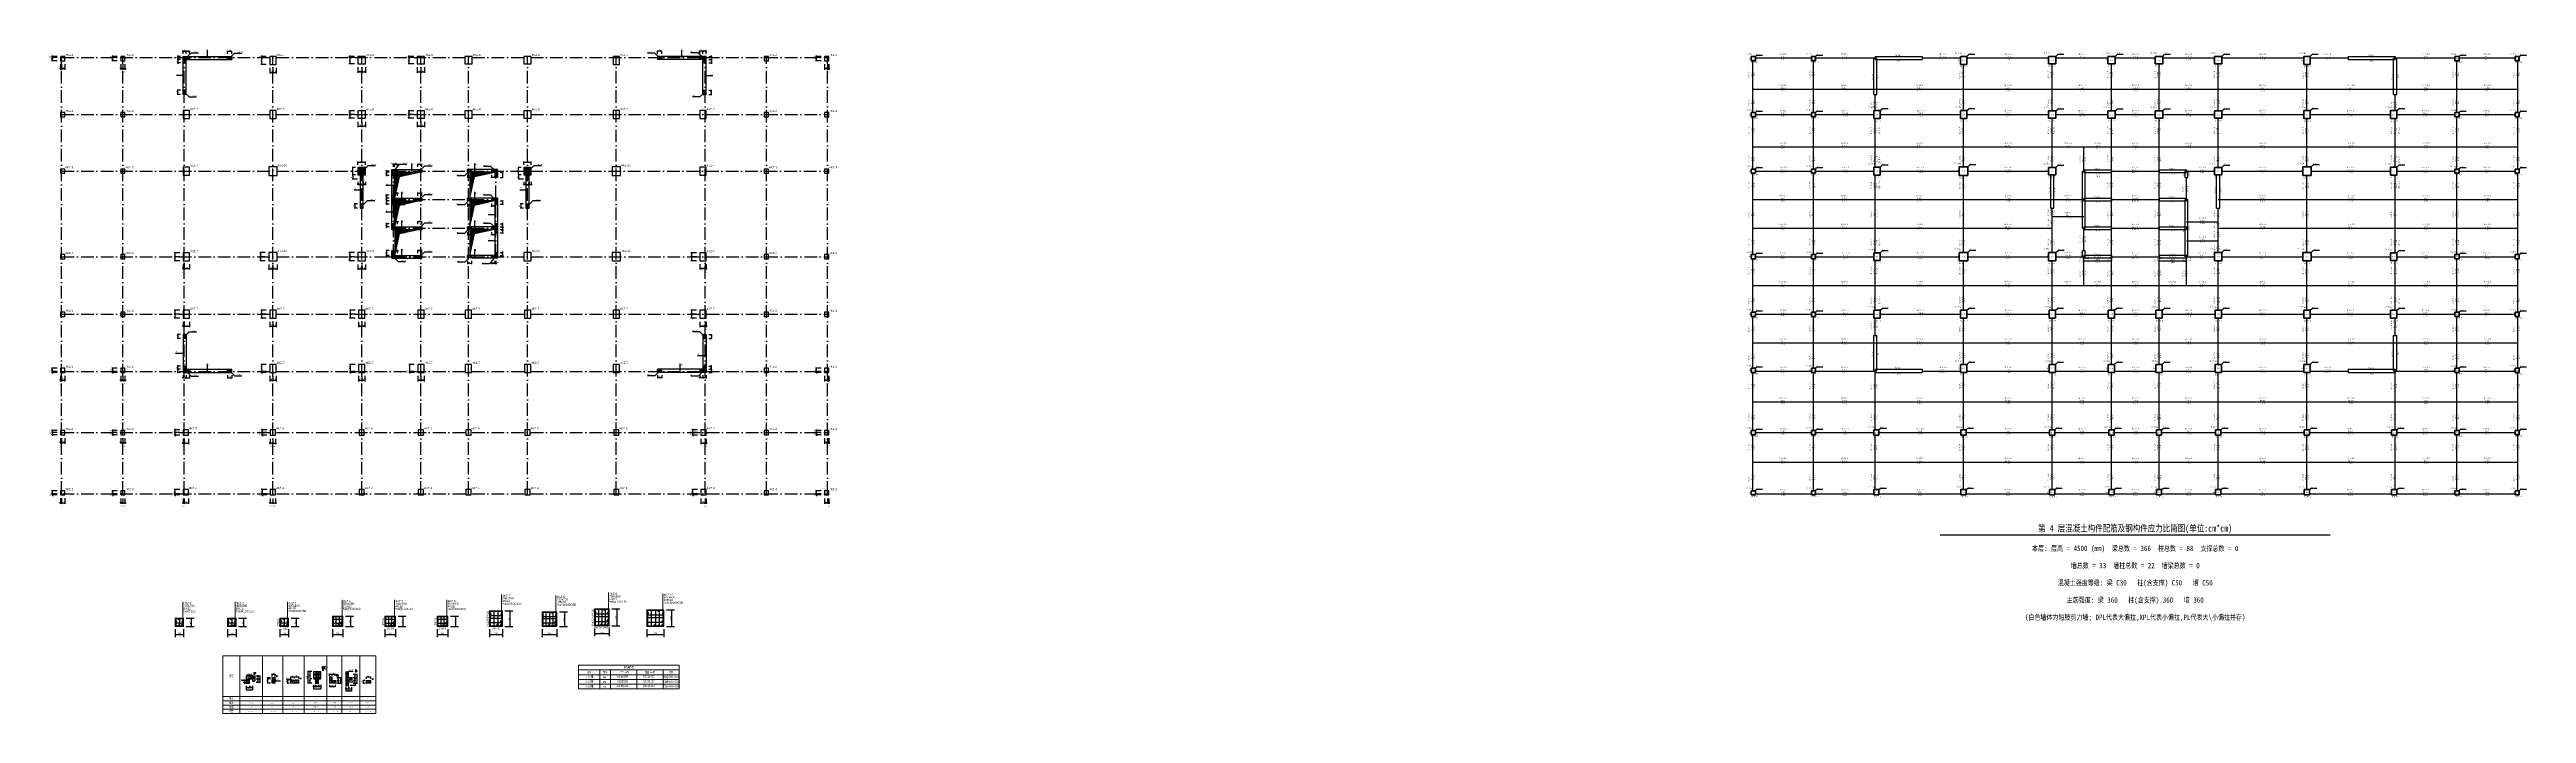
# Model space of a CAD drawing. Header units: millimetres. Extents: x -1141 to 233276, y -20783 to 42059.
import ezdxf
from ezdxf import colors
from ezdxf.entities.mleader import LeaderData, LeaderLine
from ezdxf.enums import TextEntityAlignment as Align
from ezdxf.math import Vec2, Vec3

# ---------------------------------------------------------------- set-up
doc = ezdxf.new("R2010")
doc.units = ezdxf.units.MM
doc.header["$PDMODE"] = 35
for name, pattern in [('线型2', [1850, 1200, -300, 50, -300]), ('线型5', [3050, 2400, -300, 50, -300]), ('线型7', [120.000008, -30.000002, 60.000004, -30.000002])]:
    doc.linetypes.add(name, pattern=pattern)
for name, color, linetype in [('BZ-name', 160, 'Continuous'), ('WALL-Beam', 80, 'Continuous'), ('WALL_INFO', 130, 'Continuous')]:
    doc.layers.add(name, color=color, linetype=linetype)
doc.layers.add('DOTE', color=10, linetype='线型2', plot=False)
for name, color, linetype, lineweight in [('S_Cl', 2, 'Continuous', 25), ('S_ColumDimSect', 84, '线型5', 9), ('S_ColumFocus', 2, 'Continuous', 9), ('S_ColumLocal', 7, 'Continuous', 9), ('S_ConcWall', 3, 'Continuous', 25), ('S_DistributionSteelTxt', 7, 'Continuous', 9), ('S_EdgeMemberLongiBar', 1, 'Continuous', 50), ('S_EdgeMemberShape', 3, 'Continuous', 9), ('S_EdgeMemberShapeDash', 3, '线型7', 9), ('S_EdgeMemberStirrup', 1, 'Continuous', 25), ('S_EdgeMemberStirrupFig', 14, 'Continuous', 9), ('S_EdgeMemberTxt', 7, 'Continuous', 9), ('S_Hole', 9, 'Continuous', 9), ('S_PColumHoopBar', 14, 'Continuous', 25), ('S_PColumMainBar', 14, 'Continuous', 15), ('S_PColumSect', 2, 'Continuous', 15), ('层1213', 84, 'Continuous', 9), ('层15100', 134, 'Continuous', 25), ('层15101', 52, 'Continuous', 25), ('层15103', 84, 'Continuous', 25), ('层15202', 7, 'Continuous', 25), ('层15220', 4, 'Continuous', 25), ('层15221', 2, 'Continuous', 25), ('层15223', 3, 'Continuous', 25), ('拉结区拉筋规', 9, 'Continuous', 25)]:
    doc.layers.add(name, color=color, linetype=linetype, lineweight=lineweight)
doc.layers.add('S_EdgeMemberShadeSctn', color=7, linetype='Continuous', lineweight=9, true_color=0x7f7f7f)
doc.styles.add('xxxx', font='RIF.ttf')
doc.styles.add('宋体', font='')
doc.styles.get('宋体').set_extended_font_data('宋体')
doc.dimstyles.new('DimN_1', dxfattribs={"dimtxt": 125, "dimasz": 100, "dimexe": 250, "dimexo": 0.0625, "dimgap": 50, "dimtad": 1, "dimdec": 0, "dimrnd": 5, "dimzin": 0, "dimdsep": 46, "dimtxsty": '宋体', "dimblk1": 'ARCHTICK', "dimblk2": 'ARCHTICK', "dimsah": 1, "dimcen": 0.09, "dimadec": 0, "dimazin": 0, "dimtfac": 1, "dimtdec": 0, "dimtofl": 0, "dimtmove": 2, "dimatfit": 1, "dimfxl": 1, "dimtolj": 1, "dimtzin": 0, "dimarcsym": 0})
doc.dimstyles.new('ISO-25', dxfattribs={"dimtxt": 2.5, "dimasz": 2.5, "dimexe": 1.25, "dimexo": 0.625, "dimtad": 1, "dimtxsty": 'Standard', "dimcen": 2.5, "dimadec": 0, "dimazin": 0, "dimtfac": 1, "dimtmove": 0, "dimatfit": 3, "dimfxl": 1, "dimarcsym": 0})

# ---------------------------------------------------------------- blocks, each defined once
blk = doc.blocks.new('_ArchTick')
at = {"color": 0, "linetype": 'ByBlock', "const_width": 0.4}
blk.add_lwpolyline([(-0.5, -0.5), (0.5, 0.5)], dxfattribs=at)
blk = doc.blocks.new('*D2')
at = {"layer": 'Defpoints', "color": 0, "transparency": 16777216}
for p in [(-850, 0), (-100, 0), (-100, -100)]:
    blk.add_point(p, dxfattribs=at)
at = {"layer": 'S_ColumDimSect', "color": 0, "lineweight": -2, "transparency": 16777216}
for p, q in [((-850, 0), (-850, 100)), ((-425, 0), (-950, 0)), ((-425, -100), (-950, -100)), ((-850, -100), (-850, 0)), ((-850, -100), (-850, -200))]:
    blk.add_line(p, q, dxfattribs=at)
at = {"layer": 'S_ColumDimSect', "color": 0, "lineweight": -2, "transparency": 16777216, "xscale": 100, "yscale": 100, "zscale": 100}
for p, rotation in [((-850, 0), 270), ((-850, -100), 90)]:
    blk.add_blockref('_ArchTick', p, dxfattribs=dict(at, rotation=rotation))
at = {"layer": 'S_ColumDimSect', "color": 0, "transparency": 16777216, "insert": (-1075, -50), "char_height": 100, "attachment_point": 5, "rotation": 90, "style": '宋体'}
blk.add_mtext('\\A1;100', dxfattribs=at)
blk = doc.blocks.new('*D3')
at = {"layer": 'Defpoints', "color": 0, "transparency": 16777216}
for p in [(-850, 300), (-100, 300), (-100, 0)]:
    blk.add_point(p, dxfattribs=at)
at = {"layer": 'S_ColumDimSect', "color": 0, "lineweight": -2, "transparency": 16777216}
for p, q in [((-425, 300), (-950, 300)), ((-850, 0), (-850, 300)), ((-425, 0), (-950, 0))]:
    blk.add_line(p, q, dxfattribs=at)
at = {"layer": 'S_ColumDimSect', "color": 0, "lineweight": -2, "transparency": 16777216, "xscale": 100, "yscale": 100, "zscale": 100}
for p, rotation in [((-850, 300), 90), ((-850, 0), 270)]:
    blk.add_blockref('_ArchTick', p, dxfattribs=dict(at, rotation=rotation))
at = {"layer": 'S_ColumDimSect', "color": 0, "transparency": 16777216, "insert": (-950, 150), "char_height": 100, "attachment_point": 5, "rotation": 90, "style": '宋体'}
blk.add_mtext('\\A1;300', dxfattribs=at)
blk = doc.blocks.new('*D4')
at = {"layer": 'Defpoints', "color": 0, "transparency": 16777216}
for p in [(-100, -100), (0, -100), (0, -850)]:
    blk.add_point(p, dxfattribs=at)
at = {"layer": 'S_ColumDimSect', "color": 0, "lineweight": -2, "transparency": 16777216}
for p, q in [((-100, -850), (-200, -850)), ((-100, -400), (-100, -950)), ((-100, -850), (0, -850)), ((0, -400), (0, -950)), ((0, -850), (100, -850))]:
    blk.add_line(p, q, dxfattribs=at)
at = {"layer": 'S_ColumDimSect', "color": 0, "lineweight": -2, "transparency": 16777216, "xscale": 100, "yscale": 100, "zscale": 100}
blk.add_blockref('_ArchTick', (-100, -850), dxfattribs=at)
at = {"layer": 'S_ColumDimSect', "color": 0, "lineweight": -2, "transparency": 16777216, "xscale": 100, "yscale": 100, "zscale": 100, "rotation": 180}
blk.add_blockref('_ArchTick', (0, -850), dxfattribs=at)
at = {"layer": 'S_ColumDimSect', "color": 0, "transparency": 16777216, "insert": (-50, -1130), "char_height": 100, "attachment_point": 5, "style": '宋体'}
blk.add_mtext('\\A1;100', dxfattribs=at)
blk = doc.blocks.new('*D5')
at = {"layer": 'Defpoints', "color": 0, "transparency": 16777216}
for p in [(0, -100), (300, -100), (300, -850)]:
    blk.add_point(p, dxfattribs=at)
at = {"layer": 'S_ColumDimSect', "color": 0, "lineweight": -2, "transparency": 16777216}
for p, q in [((0, -400), (0, -950)), ((0, -850), (300, -850)), ((300, -400), (300, -950))]:
    blk.add_line(p, q, dxfattribs=at)
at = {"layer": 'S_ColumDimSect', "color": 0, "lineweight": -2, "transparency": 16777216, "xscale": 100, "yscale": 100, "zscale": 100, "rotation": 180}
blk.add_blockref('_ArchTick', (0, -850), dxfattribs=at)
at = {"layer": 'S_ColumDimSect', "color": 0, "lineweight": -2, "transparency": 16777216, "xscale": 100, "yscale": 100, "zscale": 100}
blk.add_blockref('_ArchTick', (300, -850), dxfattribs=at)
at = {"layer": 'S_ColumDimSect', "color": 0, "transparency": 16777216, "insert": (150, -920), "char_height": 100, "attachment_point": 5, "style": '宋体'}
blk.add_mtext('\\A1;300', dxfattribs=at)
blk = doc.blocks.new('*D6')
at = {"layer": 'Defpoints', "color": 0, "transparency": 16777216}
for p in [(-850, 5800), (-100, 5800), (-100, 5600)]:
    blk.add_point(p, dxfattribs=at)
at = {"layer": 'S_ColumDimSect', "color": 0, "lineweight": -2, "transparency": 16777216}
for p, q in [((-425, 5800), (-950, 5800)), ((-425, 5600), (-950, 5600)), ((-850, 5800), (-850, 5900)), ((-850, 5600), (-850, 5800)), ((-850, 5600), (-850, 5500))]:
    blk.add_line(p, q, dxfattribs=at)
at = {"layer": 'S_ColumDimSect', "color": 0, "lineweight": -2, "transparency": 16777216, "xscale": 100, "yscale": 100, "zscale": 100}
for p, rotation in [((-850, 5800), 270), ((-850, 5600), 90)]:
    blk.add_blockref('_ArchTick', p, dxfattribs=dict(at, rotation=rotation))
at = {"layer": 'S_ColumDimSect', "color": 0, "transparency": 16777216, "insert": (-1075, 5700), "char_height": 100, "attachment_point": 5, "rotation": 90, "style": '宋体'}
blk.add_mtext('\\A1;200', dxfattribs=at)
blk = doc.blocks.new('*D7')
at = {"layer": 'Defpoints', "color": 0, "transparency": 16777216}
for p in [(-850, 6000), (-100, 6000), (-100, 5800)]:
    blk.add_point(p, dxfattribs=at)
at = {"layer": 'S_ColumDimSect', "color": 0, "lineweight": -2, "transparency": 16777216}
for p, q in [((-425, 6000), (-950, 6000)), ((-425, 5800), (-950, 5800)), ((-850, 6000), (-850, 6100)), ((-850, 5800), (-850, 6000)), ((-850, 5800), (-850, 5700))]:
    blk.add_line(p, q, dxfattribs=at)
at = {"layer": 'S_ColumDimSect', "color": 0, "lineweight": -2, "transparency": 16777216, "xscale": 100, "yscale": 100, "zscale": 100}
for p, rotation in [((-850, 6000), 270), ((-850, 5800), 90)]:
    blk.add_blockref('_ArchTick', p, dxfattribs=dict(at, rotation=rotation))
at = {"layer": 'S_ColumDimSect', "color": 0, "transparency": 16777216, "insert": (-1075, 5900), "char_height": 100, "attachment_point": 5, "rotation": 90, "style": '宋体'}
blk.add_mtext('\\A1;200', dxfattribs=at)
blk = doc.blocks.new('*D8')
at = {"layer": 'Defpoints', "color": 0, "transparency": 16777216}
for p in [(-100, 5600), (0, 5600), (0, 4850)]:
    blk.add_point(p, dxfattribs=at)
at = {"layer": 'S_ColumDimSect', "color": 0, "lineweight": -2, "transparency": 16777216}
for p, q in [((-100, 4850), (-200, 4850)), ((-100, 5275), (-100, 4750)), ((-100, 4850), (0, 4850)), ((0, 5275), (0, 4750)), ((0, 4850), (100, 4850))]:
    blk.add_line(p, q, dxfattribs=at)
at = {"layer": 'S_ColumDimSect', "color": 0, "lineweight": -2, "transparency": 16777216, "xscale": 100, "yscale": 100, "zscale": 100}
blk.add_blockref('_ArchTick', (-100, 4850), dxfattribs=at)
at = {"layer": 'S_ColumDimSect', "color": 0, "lineweight": -2, "transparency": 16777216, "xscale": 100, "yscale": 100, "zscale": 100, "rotation": 180}
blk.add_blockref('_ArchTick', (0, 4850), dxfattribs=at)
at = {"layer": 'S_ColumDimSect', "color": 0, "transparency": 16777216, "insert": (-50, 4525), "char_height": 100, "attachment_point": 5, "style": '宋体'}
blk.add_mtext('\\A1;100', dxfattribs=at)
blk = doc.blocks.new('*D9')
at = {"layer": 'Defpoints', "color": 0, "transparency": 16777216}
for p in [(0, 5600), (300, 5600), (300, 4850)]:
    blk.add_point(p, dxfattribs=at)
at = {"layer": 'S_ColumDimSect', "color": 0, "lineweight": -2, "transparency": 16777216}
for p, q in [((0, 5275), (0, 4750)), ((0, 4850), (300, 4850)), ((300, 5275), (300, 4750))]:
    blk.add_line(p, q, dxfattribs=at)
at = {"layer": 'S_ColumDimSect', "color": 0, "lineweight": -2, "transparency": 16777216, "xscale": 100, "yscale": 100, "zscale": 100, "rotation": 180}
blk.add_blockref('_ArchTick', (0, 4850), dxfattribs=at)
at = {"layer": 'S_ColumDimSect', "color": 0, "lineweight": -2, "transparency": 16777216, "xscale": 100, "yscale": 100, "zscale": 100}
blk.add_blockref('_ArchTick', (300, 4850), dxfattribs=at)
at = {"layer": 'S_ColumDimSect', "color": 0, "transparency": 16777216, "insert": (150, 4950), "char_height": 100, "attachment_point": 5, "style": '宋体'}
blk.add_mtext('\\A1;300', dxfattribs=at)
blk = doc.blocks.new('*D10')
at = {"layer": 'Defpoints', "color": 0, "transparency": 16777216}
for p in [(-850, 11600), (-100, 11600), (-100, 11500)]:
    blk.add_point(p, dxfattribs=at)
at = {"layer": 'S_ColumDimSect', "color": 0, "lineweight": -2, "transparency": 16777216}
for p, q in [((-425, 11600), (-950, 11600)), ((-425, 11500), (-950, 11500)), ((-850, 11600), (-850, 11700)), ((-850, 11500), (-850, 11600)), ((-850, 11500), (-850, 11400))]:
    blk.add_line(p, q, dxfattribs=at)
at = {"layer": 'S_ColumDimSect', "color": 0, "lineweight": -2, "transparency": 16777216, "xscale": 100, "yscale": 100, "zscale": 100}
for p, rotation in [((-850, 11600), 270), ((-850, 11500), 90)]:
    blk.add_blockref('_ArchTick', p, dxfattribs=dict(at, rotation=rotation))
at = {"layer": 'S_ColumDimSect', "color": 0, "transparency": 16777216, "insert": (-1075, 11550), "char_height": 100, "attachment_point": 5, "rotation": 90, "style": '宋体'}
blk.add_mtext('\\A1;100', dxfattribs=at)
blk = doc.blocks.new('*D11')
at = {"layer": 'Defpoints', "color": 0, "transparency": 16777216}
for p in [(-850, 11900), (-100, 11900), (-100, 11600)]:
    blk.add_point(p, dxfattribs=at)
at = {"layer": 'S_ColumDimSect', "color": 0, "lineweight": -2, "transparency": 16777216}
for p, q in [((-425, 11900), (-950, 11900)), ((-850, 11600), (-850, 11900)), ((-425, 11600), (-950, 11600))]:
    blk.add_line(p, q, dxfattribs=at)
at = {"layer": 'S_ColumDimSect', "color": 0, "lineweight": -2, "transparency": 16777216, "xscale": 100, "yscale": 100, "zscale": 100}
for p, rotation in [((-850, 11900), 90), ((-850, 11600), 270)]:
    blk.add_blockref('_ArchTick', p, dxfattribs=dict(at, rotation=rotation))
at = {"layer": 'S_ColumDimSect', "color": 0, "transparency": 16777216, "insert": (-950, 11750), "char_height": 100, "attachment_point": 5, "rotation": 90, "style": '宋体'}
blk.add_mtext('\\A1;300', dxfattribs=at)
blk = doc.blocks.new('*D12')
at = {"layer": 'Defpoints', "color": 0, "transparency": 16777216}
for p in [(-100, 11500), (0, 11500), (0, 10750)]:
    blk.add_point(p, dxfattribs=at)
at = {"layer": 'S_ColumDimSect', "color": 0, "lineweight": -2, "transparency": 16777216}
for p, q in [((-100, 10750), (-200, 10750)), ((-100, 11175), (-100, 10650)), ((-100, 10750), (0, 10750)), ((0, 11175), (0, 10650)), ((0, 10750), (100, 10750))]:
    blk.add_line(p, q, dxfattribs=at)
at = {"layer": 'S_ColumDimSect', "color": 0, "lineweight": -2, "transparency": 16777216, "xscale": 100, "yscale": 100, "zscale": 100}
blk.add_blockref('_ArchTick', (-100, 10750), dxfattribs=at)
at = {"layer": 'S_ColumDimSect', "color": 0, "lineweight": -2, "transparency": 16777216, "xscale": 100, "yscale": 100, "zscale": 100, "rotation": 180}
blk.add_blockref('_ArchTick', (0, 10750), dxfattribs=at)
at = {"layer": 'S_ColumDimSect', "color": 0, "transparency": 16777216, "insert": (-50, 10425), "char_height": 100, "attachment_point": 5, "style": '宋体'}
blk.add_mtext('\\A1;100', dxfattribs=at)
blk = doc.blocks.new('*D13')
at = {"layer": 'Defpoints', "color": 0, "transparency": 16777216}
for p in [(0, 11500), (300, 11500), (300, 10750)]:
    blk.add_point(p, dxfattribs=at)
at = {"layer": 'S_ColumDimSect', "color": 0, "lineweight": -2, "transparency": 16777216}
for p, q in [((0, 11175), (0, 10650)), ((0, 10750), (300, 10750)), ((300, 11175), (300, 10650))]:
    blk.add_line(p, q, dxfattribs=at)
at = {"layer": 'S_ColumDimSect', "color": 0, "lineweight": -2, "transparency": 16777216, "xscale": 100, "yscale": 100, "zscale": 100, "rotation": 180}
blk.add_blockref('_ArchTick', (0, 10750), dxfattribs=at)
at = {"layer": 'S_ColumDimSect', "color": 0, "lineweight": -2, "transparency": 16777216, "xscale": 100, "yscale": 100, "zscale": 100}
blk.add_blockref('_ArchTick', (300, 10750), dxfattribs=at)
at = {"layer": 'S_ColumDimSect', "color": 0, "transparency": 16777216, "insert": (150, 10850), "char_height": 100, "attachment_point": 5, "style": '宋体'}
blk.add_mtext('\\A1;300', dxfattribs=at)
blk = doc.blocks.new('*D14')
at = {"layer": 'Defpoints', "color": 0, "transparency": 16777216}
for p in [(-850, 41300), (-100, 41300), (-100, 41000)]:
    blk.add_point(p, dxfattribs=at)
at = {"layer": 'S_ColumDimSect', "color": 0, "lineweight": -2, "transparency": 16777216}
for p, q in [((-425, 41300), (-950, 41300)), ((-425, 41000), (-950, 41000)), ((-850, 41000), (-850, 41300))]:
    blk.add_line(p, q, dxfattribs=at)
at = {"layer": 'S_ColumDimSect', "color": 0, "lineweight": -2, "transparency": 16777216, "xscale": 100, "yscale": 100, "zscale": 100}
for p, rotation in [((-850, 41300), 90), ((-850, 41000), 270)]:
    blk.add_blockref('_ArchTick', p, dxfattribs=dict(at, rotation=rotation))
at = {"layer": 'S_ColumDimSect', "color": 0, "transparency": 16777216, "insert": (-950, 41150), "char_height": 100, "attachment_point": 5, "rotation": 90, "style": '宋体'}
blk.add_mtext('\\A1;300', dxfattribs=at)
blk = doc.blocks.new('*D15')
at = {"layer": 'Defpoints', "color": 0, "transparency": 16777216}
for p in [(-850, 41400), (-100, 41400), (-100, 41300)]:
    blk.add_point(p, dxfattribs=at)
at = {"layer": 'S_ColumDimSect', "color": 0, "lineweight": -2, "transparency": 16777216}
for p, q in [((-425, 41400), (-950, 41400)), ((-425, 41300), (-950, 41300)), ((-850, 41400), (-850, 41500)), ((-850, 41300), (-850, 41400)), ((-850, 41300), (-850, 41200))]:
    blk.add_line(p, q, dxfattribs=at)
at = {"layer": 'S_ColumDimSect', "color": 0, "lineweight": -2, "transparency": 16777216, "xscale": 100, "yscale": 100, "zscale": 100}
for p, rotation in [((-850, 41400), 270), ((-850, 41300), 90)]:
    blk.add_blockref('_ArchTick', p, dxfattribs=dict(at, rotation=rotation))
at = {"layer": 'S_ColumDimSect', "color": 0, "transparency": 16777216, "insert": (-1075, 41350), "char_height": 100, "attachment_point": 5, "rotation": 90, "style": '宋体'}
blk.add_mtext('\\A1;100', dxfattribs=at)
blk = doc.blocks.new('*D16')
at = {"layer": 'Defpoints', "color": 0, "transparency": 16777216}
for p in [(-100, 41000), (0, 41000), (0, 40250)]:
    blk.add_point(p, dxfattribs=at)
at = {"layer": 'S_ColumDimSect', "color": 0, "lineweight": -2, "transparency": 16777216}
for p, q in [((-100, 40250), (-200, 40250)), ((-100, 40675), (-100, 40150)), ((-100, 40250), (0, 40250)), ((0, 40675), (0, 40150)), ((0, 40250), (100, 40250))]:
    blk.add_line(p, q, dxfattribs=at)
at = {"layer": 'S_ColumDimSect', "color": 0, "lineweight": -2, "transparency": 16777216, "xscale": 100, "yscale": 100, "zscale": 100}
blk.add_blockref('_ArchTick', (-100, 40250), dxfattribs=at)
at = {"layer": 'S_ColumDimSect', "color": 0, "lineweight": -2, "transparency": 16777216, "xscale": 100, "yscale": 100, "zscale": 100, "rotation": 180}
blk.add_blockref('_ArchTick', (0, 40250), dxfattribs=at)
at = {"layer": 'S_ColumDimSect', "color": 0, "transparency": 16777216, "insert": (-50, 39925), "char_height": 100, "attachment_point": 5, "style": '宋体'}
blk.add_mtext('\\A1;100', dxfattribs=at)
blk = doc.blocks.new('*D17')
at = {"layer": 'Defpoints', "color": 0, "transparency": 16777216}
for p in [(0, 41000), (300, 41000), (300, 40250)]:
    blk.add_point(p, dxfattribs=at)
at = {"layer": 'S_ColumDimSect', "color": 0, "lineweight": -2, "transparency": 16777216}
for p, q in [((0, 40675), (0, 40150)), ((0, 40250), (300, 40250)), ((300, 40675), (300, 40150))]:
    blk.add_line(p, q, dxfattribs=at)
at = {"layer": 'S_ColumDimSect', "color": 0, "lineweight": -2, "transparency": 16777216, "xscale": 100, "yscale": 100, "zscale": 100, "rotation": 180}
blk.add_blockref('_ArchTick', (0, 40250), dxfattribs=at)
at = {"layer": 'S_ColumDimSect', "color": 0, "lineweight": -2, "transparency": 16777216, "xscale": 100, "yscale": 100, "zscale": 100}
blk.add_blockref('_ArchTick', (300, 40250), dxfattribs=at)
at = {"layer": 'S_ColumDimSect', "color": 0, "transparency": 16777216, "insert": (150, 40350), "char_height": 100, "attachment_point": 5, "style": '宋体'}
blk.add_mtext('\\A1;300', dxfattribs=at)
blk = doc.blocks.new('*D18')
at = {"layer": 'Defpoints', "color": 0, "transparency": 16777216}
for p in [(4850, 0), (5600, 0), (5600, -100)]:
    blk.add_point(p, dxfattribs=at)
at = {"layer": 'S_ColumDimSect', "color": 0, "lineweight": -2, "transparency": 16777216}
for p, q in [((4850, 0), (4850, 100)), ((5275, 0), (4750, 0)), ((5275, -100), (4750, -100)), ((4850, -100), (4850, 0)), ((4850, -100), (4850, -200))]:
    blk.add_line(p, q, dxfattribs=at)
at = {"layer": 'S_ColumDimSect', "color": 0, "lineweight": -2, "transparency": 16777216, "xscale": 100, "yscale": 100, "zscale": 100}
for p, rotation in [((4850, 0), 270), ((4850, -100), 90)]:
    blk.add_blockref('_ArchTick', p, dxfattribs=dict(at, rotation=rotation))
at = {"layer": 'S_ColumDimSect', "color": 0, "transparency": 16777216, "insert": (4625, -50), "char_height": 100, "attachment_point": 5, "rotation": 90, "style": '宋体'}
blk.add_mtext('\\A1;100', dxfattribs=at)
blk = doc.blocks.new('*D19')
at = {"layer": 'Defpoints', "color": 0, "transparency": 16777216}
for p in [(4850, 300), (5600, 300), (5600, 0)]:
    blk.add_point(p, dxfattribs=at)
at = {"layer": 'S_ColumDimSect', "color": 0, "lineweight": -2, "transparency": 16777216}
for p, q in [((5275, 300), (4750, 300)), ((4850, 0), (4850, 300)), ((5275, 0), (4750, 0))]:
    blk.add_line(p, q, dxfattribs=at)
at = {"layer": 'S_ColumDimSect', "color": 0, "lineweight": -2, "transparency": 16777216, "xscale": 100, "yscale": 100, "zscale": 100}
for p, rotation in [((4850, 300), 90), ((4850, 0), 270)]:
    blk.add_blockref('_ArchTick', p, dxfattribs=dict(at, rotation=rotation))
at = {"layer": 'S_ColumDimSect', "color": 0, "transparency": 16777216, "insert": (4750, 150), "char_height": 100, "attachment_point": 5, "rotation": 90, "style": '宋体'}
blk.add_mtext('\\A1;300', dxfattribs=at)
blk = doc.blocks.new('*D20')
at = {"layer": 'Defpoints', "color": 0, "transparency": 16777216}
for p in [(5600, -100), (5800, -100), (5800, -850)]:
    blk.add_point(p, dxfattribs=at)
at = {"layer": 'S_ColumDimSect', "color": 0, "lineweight": -2, "transparency": 16777216}
for p, q in [((5600, -850), (5500, -850)), ((5600, -425), (5600, -950)), ((5600, -850), (5800, -850)), ((5800, -425), (5800, -950)), ((5800, -850), (5900, -850))]:
    blk.add_line(p, q, dxfattribs=at)
at = {"layer": 'S_ColumDimSect', "color": 0, "lineweight": -2, "transparency": 16777216, "xscale": 100, "yscale": 100, "zscale": 100}
blk.add_blockref('_ArchTick', (5600, -850), dxfattribs=at)
at = {"layer": 'S_ColumDimSect', "color": 0, "lineweight": -2, "transparency": 16777216, "xscale": 100, "yscale": 100, "zscale": 100, "rotation": 180}
blk.add_blockref('_ArchTick', (5800, -850), dxfattribs=at)
at = {"layer": 'S_ColumDimSect', "color": 0, "transparency": 16777216, "insert": (5700, -1175), "char_height": 100, "attachment_point": 5, "style": '宋体'}
blk.add_mtext('\\A1;200', dxfattribs=at)
blk = doc.blocks.new('*D21')
at = {"layer": 'Defpoints', "color": 0, "transparency": 16777216}
for p in [(5800, -100), (6000, -100), (6000, -850)]:
    blk.add_point(p, dxfattribs=at)
at = {"layer": 'S_ColumDimSect', "color": 0, "lineweight": -2, "transparency": 16777216}
for p, q in [((5800, -850), (5700, -850)), ((5800, -425), (5800, -950)), ((5800, -850), (6000, -850)), ((6000, -425), (6000, -950)), ((6000, -850), (6100, -850))]:
    blk.add_line(p, q, dxfattribs=at)
at = {"layer": 'S_ColumDimSect', "color": 0, "lineweight": -2, "transparency": 16777216, "xscale": 100, "yscale": 100, "zscale": 100}
blk.add_blockref('_ArchTick', (5800, -850), dxfattribs=at)
at = {"layer": 'S_ColumDimSect', "color": 0, "lineweight": -2, "transparency": 16777216, "xscale": 100, "yscale": 100, "zscale": 100, "rotation": 180}
blk.add_blockref('_ArchTick', (6000, -850), dxfattribs=at)
at = {"layer": 'S_ColumDimSect', "color": 0, "transparency": 16777216, "insert": (5900, -1175), "char_height": 100, "attachment_point": 5, "style": '宋体'}
blk.add_mtext('\\A1;200', dxfattribs=at)
blk = doc.blocks.new('*D22')
at = {"layer": 'Defpoints', "color": 0, "transparency": 16777216}
for p in [(4850, 5800), (5600, 5800), (5600, 5600)]:
    blk.add_point(p, dxfattribs=at)
at = {"layer": 'S_ColumDimSect', "color": 0, "lineweight": -2, "transparency": 16777216}
for p, q in [((5275, 5800), (4750, 5800)), ((5275, 5600), (4750, 5600)), ((4850, 5800), (4850, 5900)), ((4850, 5600), (4850, 5800)), ((4850, 5600), (4850, 5500))]:
    blk.add_line(p, q, dxfattribs=at)
at = {"layer": 'S_ColumDimSect', "color": 0, "lineweight": -2, "transparency": 16777216, "xscale": 100, "yscale": 100, "zscale": 100}
for p, rotation in [((4850, 5800), 270), ((4850, 5600), 90)]:
    blk.add_blockref('_ArchTick', p, dxfattribs=dict(at, rotation=rotation))
at = {"layer": 'S_ColumDimSect', "color": 0, "transparency": 16777216, "insert": (4625, 5700), "char_height": 100, "attachment_point": 5, "rotation": 90, "style": '宋体'}
blk.add_mtext('\\A1;200', dxfattribs=at)
blk = doc.blocks.new('*D23')
at = {"layer": 'Defpoints', "color": 0, "transparency": 16777216}
for p in [(4850, 6000), (5600, 6000), (5600, 5800)]:
    blk.add_point(p, dxfattribs=at)
at = {"layer": 'S_ColumDimSect', "color": 0, "lineweight": -2, "transparency": 16777216}
for p, q in [((5275, 6000), (4750, 6000)), ((5275, 5800), (4750, 5800)), ((4850, 6000), (4850, 6100)), ((4850, 5800), (4850, 6000)), ((4850, 5800), (4850, 5700))]:
    blk.add_line(p, q, dxfattribs=at)
at = {"layer": 'S_ColumDimSect', "color": 0, "lineweight": -2, "transparency": 16777216, "xscale": 100, "yscale": 100, "zscale": 100}
for p, rotation in [((4850, 6000), 270), ((4850, 5800), 90)]:
    blk.add_blockref('_ArchTick', p, dxfattribs=dict(at, rotation=rotation))
at = {"layer": 'S_ColumDimSect', "color": 0, "transparency": 16777216, "insert": (4625, 5900), "char_height": 100, "attachment_point": 5, "rotation": 90, "style": '宋体'}
blk.add_mtext('\\A1;200', dxfattribs=at)
blk = doc.blocks.new('*D24')
at = {"layer": 'Defpoints', "color": 0, "transparency": 16777216}
for p in [(5600, 5600), (5800, 5600), (5800, 4850)]:
    blk.add_point(p, dxfattribs=at)
at = {"layer": 'S_ColumDimSect', "color": 0, "lineweight": -2, "transparency": 16777216}
for p, q in [((5600, 4850), (5500, 4850)), ((5600, 5275), (5600, 4750)), ((5600, 4850), (5800, 4850)), ((5800, 5275), (5800, 4750)), ((5800, 4850), (5900, 4850))]:
    blk.add_line(p, q, dxfattribs=at)
at = {"layer": 'S_ColumDimSect', "color": 0, "lineweight": -2, "transparency": 16777216, "xscale": 100, "yscale": 100, "zscale": 100}
blk.add_blockref('_ArchTick', (5600, 4850), dxfattribs=at)
at = {"layer": 'S_ColumDimSect', "color": 0, "lineweight": -2, "transparency": 16777216, "xscale": 100, "yscale": 100, "zscale": 100, "rotation": 180}
blk.add_blockref('_ArchTick', (5800, 4850), dxfattribs=at)
at = {"layer": 'S_ColumDimSect', "color": 0, "transparency": 16777216, "insert": (5700, 4525), "char_height": 100, "attachment_point": 5, "style": '宋体'}
blk.add_mtext('\\A1;200', dxfattribs=at)
blk = doc.blocks.new('*D25')
at = {"layer": 'Defpoints', "color": 0, "transparency": 16777216}
for p in [(5800, 5600), (6000, 5600), (6000, 4850)]:
    blk.add_point(p, dxfattribs=at)
at = {"layer": 'S_ColumDimSect', "color": 0, "lineweight": -2, "transparency": 16777216}
for p, q in [((5800, 4850), (5700, 4850)), ((5800, 5275), (5800, 4750)), ((5800, 4850), (6000, 4850)), ((6000, 5275), (6000, 4750)), ((6000, 4850), (6100, 4850))]:
    blk.add_line(p, q, dxfattribs=at)
at = {"layer": 'S_ColumDimSect', "color": 0, "lineweight": -2, "transparency": 16777216, "xscale": 100, "yscale": 100, "zscale": 100}
blk.add_blockref('_ArchTick', (5800, 4850), dxfattribs=at)
at = {"layer": 'S_ColumDimSect', "color": 0, "lineweight": -2, "transparency": 16777216, "xscale": 100, "yscale": 100, "zscale": 100, "rotation": 180}
blk.add_blockref('_ArchTick', (6000, 4850), dxfattribs=at)
at = {"layer": 'S_ColumDimSect', "color": 0, "transparency": 16777216, "insert": (5900, 4525), "char_height": 100, "attachment_point": 5, "style": '宋体'}
blk.add_mtext('\\A1;200', dxfattribs=at)
blk = doc.blocks.new('*D26')
at = {"layer": 'Defpoints', "color": 0, "transparency": 16777216}
for p in [(4850, 11600), (5600, 11600), (5600, 11500)]:
    blk.add_point(p, dxfattribs=at)
at = {"layer": 'S_ColumDimSect', "color": 0, "lineweight": -2, "transparency": 16777216}
for p, q in [((5275, 11600), (4750, 11600)), ((5275, 11500), (4750, 11500)), ((4850, 11600), (4850, 11700)), ((4850, 11500), (4850, 11600)), ((4850, 11500), (4850, 11400))]:
    blk.add_line(p, q, dxfattribs=at)
at = {"layer": 'S_ColumDimSect', "color": 0, "lineweight": -2, "transparency": 16777216, "xscale": 100, "yscale": 100, "zscale": 100}
for p, rotation in [((4850, 11600), 270), ((4850, 11500), 90)]:
    blk.add_blockref('_ArchTick', p, dxfattribs=dict(at, rotation=rotation))
at = {"layer": 'S_ColumDimSect', "color": 0, "transparency": 16777216, "insert": (4625, 11550), "char_height": 100, "attachment_point": 5, "rotation": 90, "style": '宋体'}
blk.add_mtext('\\A1;100', dxfattribs=at)
blk = doc.blocks.new('*D27')
at = {"layer": 'Defpoints', "color": 0, "transparency": 16777216}
for p in [(4850, 11900), (5600, 11900), (5600, 11600)]:
    blk.add_point(p, dxfattribs=at)
at = {"layer": 'S_ColumDimSect', "color": 0, "lineweight": -2, "transparency": 16777216}
for p, q in [((5275, 11900), (4750, 11900)), ((4850, 11600), (4850, 11900)), ((5275, 11600), (4750, 11600))]:
    blk.add_line(p, q, dxfattribs=at)
at = {"layer": 'S_ColumDimSect', "color": 0, "lineweight": -2, "transparency": 16777216, "xscale": 100, "yscale": 100, "zscale": 100}
for p, rotation in [((4850, 11900), 90), ((4850, 11600), 270)]:
    blk.add_blockref('_ArchTick', p, dxfattribs=dict(at, rotation=rotation))
at = {"layer": 'S_ColumDimSect', "color": 0, "transparency": 16777216, "insert": (4750, 11750), "char_height": 100, "attachment_point": 5, "rotation": 90, "style": '宋体'}
blk.add_mtext('\\A1;300', dxfattribs=at)
blk = doc.blocks.new('*D28')
at = {"layer": 'Defpoints', "color": 0, "transparency": 16777216}
for p in [(5600, 11500), (5800, 11500), (5800, 10750)]:
    blk.add_point(p, dxfattribs=at)
at = {"layer": 'S_ColumDimSect', "color": 0, "lineweight": -2, "transparency": 16777216}
for p, q in [((5600, 10750), (5500, 10750)), ((5600, 11175), (5600, 10650)), ((5600, 10750), (5800, 10750)), ((5800, 11175), (5800, 10650)), ((5800, 10750), (5900, 10750))]:
    blk.add_line(p, q, dxfattribs=at)
at = {"layer": 'S_ColumDimSect', "color": 0, "lineweight": -2, "transparency": 16777216, "xscale": 100, "yscale": 100, "zscale": 100}
blk.add_blockref('_ArchTick', (5600, 10750), dxfattribs=at)
at = {"layer": 'S_ColumDimSect', "color": 0, "lineweight": -2, "transparency": 16777216, "xscale": 100, "yscale": 100, "zscale": 100, "rotation": 180}
blk.add_blockref('_ArchTick', (5800, 10750), dxfattribs=at)
at = {"layer": 'S_ColumDimSect', "color": 0, "transparency": 16777216, "insert": (5700, 10425), "char_height": 100, "attachment_point": 5, "style": '宋体'}
blk.add_mtext('\\A1;200', dxfattribs=at)
blk = doc.blocks.new('*D29')
at = {"layer": 'Defpoints', "color": 0, "transparency": 16777216}
for p in [(5800, 11500), (6000, 11500), (6000, 10750)]:
    blk.add_point(p, dxfattribs=at)
at = {"layer": 'S_ColumDimSect', "color": 0, "lineweight": -2, "transparency": 16777216}
for p, q in [((5800, 10750), (5700, 10750)), ((5800, 11175), (5800, 10650)), ((5800, 10750), (6000, 10750)), ((6000, 11175), (6000, 10650)), ((6000, 10750), (6100, 10750))]:
    blk.add_line(p, q, dxfattribs=at)
at = {"layer": 'S_ColumDimSect', "color": 0, "lineweight": -2, "transparency": 16777216, "xscale": 100, "yscale": 100, "zscale": 100}
blk.add_blockref('_ArchTick', (5800, 10750), dxfattribs=at)
at = {"layer": 'S_ColumDimSect', "color": 0, "lineweight": -2, "transparency": 16777216, "xscale": 100, "yscale": 100, "zscale": 100, "rotation": 180}
blk.add_blockref('_ArchTick', (6000, 10750), dxfattribs=at)
at = {"layer": 'S_ColumDimSect', "color": 0, "transparency": 16777216, "insert": (5900, 10425), "char_height": 100, "attachment_point": 5, "style": '宋体'}
blk.add_mtext('\\A1;200', dxfattribs=at)
blk = doc.blocks.new('*D30')
at = {"layer": 'Defpoints', "color": 0, "transparency": 16777216}
for p in [(4850, 41300), (5600, 41300), (5600, 41000)]:
    blk.add_point(p, dxfattribs=at)
at = {"layer": 'S_ColumDimSect', "color": 0, "lineweight": -2, "transparency": 16777216}
for p, q in [((5275, 41300), (4750, 41300)), ((5275, 41000), (4750, 41000)), ((4850, 41000), (4850, 41300))]:
    blk.add_line(p, q, dxfattribs=at)
at = {"layer": 'S_ColumDimSect', "color": 0, "lineweight": -2, "transparency": 16777216, "xscale": 100, "yscale": 100, "zscale": 100}
for p, rotation in [((4850, 41300), 90), ((4850, 41000), 270)]:
    blk.add_blockref('_ArchTick', p, dxfattribs=dict(at, rotation=rotation))
at = {"layer": 'S_ColumDimSect', "color": 0, "transparency": 16777216, "insert": (4750, 41150), "char_height": 100, "attachment_point": 5, "rotation": 90, "style": '宋体'}
blk.add_mtext('\\A1;300', dxfattribs=at)
blk = doc.blocks.new('*D31')
at = {"layer": 'Defpoints', "color": 0, "transparency": 16777216}
for p in [(4850, 41400), (5600, 41400), (5600, 41300)]:
    blk.add_point(p, dxfattribs=at)
at = {"layer": 'S_ColumDimSect', "color": 0, "lineweight": -2, "transparency": 16777216}
for p, q in [((5275, 41400), (4750, 41400)), ((5275, 41300), (4750, 41300)), ((4850, 41400), (4850, 41500)), ((4850, 41300), (4850, 41400)), ((4850, 41300), (4850, 41200))]:
    blk.add_line(p, q, dxfattribs=at)
at = {"layer": 'S_ColumDimSect', "color": 0, "lineweight": -2, "transparency": 16777216, "xscale": 100, "yscale": 100, "zscale": 100}
for p, rotation in [((4850, 41400), 270), ((4850, 41300), 90)]:
    blk.add_blockref('_ArchTick', p, dxfattribs=dict(at, rotation=rotation))
at = {"layer": 'S_ColumDimSect', "color": 0, "transparency": 16777216, "insert": (4625, 41350), "char_height": 100, "attachment_point": 5, "rotation": 90, "style": '宋体'}
blk.add_mtext('\\A1;100', dxfattribs=at)
blk = doc.blocks.new('*D32')
at = {"layer": 'Defpoints', "color": 0, "transparency": 16777216}
for p in [(5600, 41000), (5800, 41000), (5800, 40250)]:
    blk.add_point(p, dxfattribs=at)
at = {"layer": 'S_ColumDimSect', "color": 0, "lineweight": -2, "transparency": 16777216}
for p, q in [((5600, 40250), (5500, 40250)), ((5600, 40675), (5600, 40150)), ((5600, 40250), (5800, 40250)), ((5800, 40675), (5800, 40150)), ((5800, 40250), (5900, 40250))]:
    blk.add_line(p, q, dxfattribs=at)
at = {"layer": 'S_ColumDimSect', "color": 0, "lineweight": -2, "transparency": 16777216, "xscale": 100, "yscale": 100, "zscale": 100}
blk.add_blockref('_ArchTick', (5600, 40250), dxfattribs=at)
at = {"layer": 'S_ColumDimSect', "color": 0, "lineweight": -2, "transparency": 16777216, "xscale": 100, "yscale": 100, "zscale": 100, "rotation": 180}
blk.add_blockref('_ArchTick', (5800, 40250), dxfattribs=at)
at = {"layer": 'S_ColumDimSect', "color": 0, "transparency": 16777216, "insert": (5700, 39925), "char_height": 100, "attachment_point": 5, "style": '宋体'}
blk.add_mtext('\\A1;200', dxfattribs=at)
blk = doc.blocks.new('*D33')
at = {"layer": 'Defpoints', "color": 0, "transparency": 16777216}
for p in [(5800, 41000), (6000, 41000), (6000, 40250)]:
    blk.add_point(p, dxfattribs=at)
at = {"layer": 'S_ColumDimSect', "color": 0, "lineweight": -2, "transparency": 16777216}
for p, q in [((5800, 40250), (5700, 40250)), ((5800, 40675), (5800, 40150)), ((5800, 40250), (6000, 40250)), ((6000, 40675), (6000, 40150)), ((6000, 40250), (6100, 40250))]:
    blk.add_line(p, q, dxfattribs=at)
at = {"layer": 'S_ColumDimSect', "color": 0, "lineweight": -2, "transparency": 16777216, "xscale": 100, "yscale": 100, "zscale": 100}
blk.add_blockref('_ArchTick', (5800, 40250), dxfattribs=at)
at = {"layer": 'S_ColumDimSect', "color": 0, "lineweight": -2, "transparency": 16777216, "xscale": 100, "yscale": 100, "zscale": 100, "rotation": 180}
blk.add_blockref('_ArchTick', (6000, 40250), dxfattribs=at)
at = {"layer": 'S_ColumDimSect', "color": 0, "transparency": 16777216, "insert": (5900, 39925), "char_height": 100, "attachment_point": 5, "style": '宋体'}
blk.add_mtext('\\A1;200', dxfattribs=at)
blk = doc.blocks.new('*D34')
at = {"layer": 'Defpoints', "color": 0, "transparency": 16777216}
for p in [(10750, 0), (11500, 0), (11500, -100)]:
    blk.add_point(p, dxfattribs=at)
at = {"layer": 'S_ColumDimSect', "color": 0, "lineweight": -2, "transparency": 16777216}
for p, q in [((10750, 0), (10750, 100)), ((11175, 0), (10650, 0)), ((11175, -100), (10650, -100)), ((10750, -100), (10750, 0)), ((10750, -100), (10750, -200))]:
    blk.add_line(p, q, dxfattribs=at)
at = {"layer": 'S_ColumDimSect', "color": 0, "lineweight": -2, "transparency": 16777216, "xscale": 100, "yscale": 100, "zscale": 100}
for p, rotation in [((10750, 0), 270), ((10750, -100), 90)]:
    blk.add_blockref('_ArchTick', p, dxfattribs=dict(at, rotation=rotation))
at = {"layer": 'S_ColumDimSect', "color": 0, "transparency": 16777216, "insert": (10525, -50), "char_height": 100, "attachment_point": 5, "rotation": 90, "style": '宋体'}
blk.add_mtext('\\A1;100', dxfattribs=at)
blk = doc.blocks.new('*D35')
at = {"layer": 'Defpoints', "color": 0, "transparency": 16777216}
for p in [(10750, 400), (11500, 400), (11500, 0)]:
    blk.add_point(p, dxfattribs=at)
at = {"layer": 'S_ColumDimSect', "color": 0, "lineweight": -2, "transparency": 16777216}
for p, q in [((11175, 400), (10650, 400)), ((10750, 0), (10750, 400)), ((11175, 0), (10650, 0))]:
    blk.add_line(p, q, dxfattribs=at)
at = {"layer": 'S_ColumDimSect', "color": 0, "lineweight": -2, "transparency": 16777216, "xscale": 100, "yscale": 100, "zscale": 100}
for p, rotation in [((10750, 400), 90), ((10750, 0), 270)]:
    blk.add_blockref('_ArchTick', p, dxfattribs=dict(at, rotation=rotation))
at = {"layer": 'S_ColumDimSect', "color": 0, "transparency": 16777216, "insert": (10650, 200), "char_height": 100, "attachment_point": 5, "rotation": 90, "style": '宋体'}
blk.add_mtext('\\A1;400', dxfattribs=at)
blk = doc.blocks.new('*D36')
at = {"layer": 'Defpoints', "color": 0, "transparency": 16777216}
for p in [(11500, -100), (11600, -100), (11600, -850)]:
    blk.add_point(p, dxfattribs=at)
at = {"layer": 'S_ColumDimSect', "color": 0, "lineweight": -2, "transparency": 16777216}
for p, q in [((11500, -850), (11400, -850)), ((11500, -425), (11500, -950)), ((11500, -850), (11600, -850)), ((11600, -425), (11600, -950)), ((11600, -850), (11700, -850))]:
    blk.add_line(p, q, dxfattribs=at)
at = {"layer": 'S_ColumDimSect', "color": 0, "lineweight": -2, "transparency": 16777216, "xscale": 100, "yscale": 100, "zscale": 100}
blk.add_blockref('_ArchTick', (11500, -850), dxfattribs=at)
at = {"layer": 'S_ColumDimSect', "color": 0, "lineweight": -2, "transparency": 16777216, "xscale": 100, "yscale": 100, "zscale": 100, "rotation": 180}
blk.add_blockref('_ArchTick', (11600, -850), dxfattribs=at)
at = {"layer": 'S_ColumDimSect', "color": 0, "transparency": 16777216, "insert": (11550, -1175), "char_height": 100, "attachment_point": 5, "style": '宋体'}
blk.add_mtext('\\A1;100', dxfattribs=at)
blk = doc.blocks.new('*D37')
at = {"layer": 'Defpoints', "color": 0, "transparency": 16777216}
for p in [(11600, -100), (12000, -100), (12000, -850)]:
    blk.add_point(p, dxfattribs=at)
at = {"layer": 'S_ColumDimSect', "color": 0, "lineweight": -2, "transparency": 16777216}
for p, q in [((11600, -425), (11600, -950)), ((11600, -850), (12000, -850)), ((12000, -425), (12000, -950))]:
    blk.add_line(p, q, dxfattribs=at)
at = {"layer": 'S_ColumDimSect', "color": 0, "lineweight": -2, "transparency": 16777216, "xscale": 100, "yscale": 100, "zscale": 100, "rotation": 180}
blk.add_blockref('_ArchTick', (11600, -850), dxfattribs=at)
at = {"layer": 'S_ColumDimSect', "color": 0, "lineweight": -2, "transparency": 16777216, "xscale": 100, "yscale": 100, "zscale": 100}
blk.add_blockref('_ArchTick', (12000, -850), dxfattribs=at)
at = {"layer": 'S_ColumDimSect', "color": 0, "transparency": 16777216, "insert": (11800, -750), "char_height": 100, "attachment_point": 5, "style": '宋体'}
blk.add_mtext('\\A1;400', dxfattribs=at)
blk = doc.blocks.new('*D38')
at = {"layer": 'Defpoints', "color": 0, "transparency": 16777216}
for p in [(10750, 5800), (11500, 5800), (11500, 5550)]:
    blk.add_point(p, dxfattribs=at)
at = {"layer": 'S_ColumDimSect', "color": 0, "lineweight": -2, "transparency": 16777216}
for p, q in [((11175, 5800), (10650, 5800)), ((11175, 5550), (10650, 5550)), ((10750, 5800), (10750, 5900)), ((10750, 5550), (10750, 5800)), ((10750, 5550), (10750, 5450))]:
    blk.add_line(p, q, dxfattribs=at)
at = {"layer": 'S_ColumDimSect', "color": 0, "lineweight": -2, "transparency": 16777216, "xscale": 100, "yscale": 100, "zscale": 100}
for p, rotation in [((10750, 5800), 270), ((10750, 5550), 90)]:
    blk.add_blockref('_ArchTick', p, dxfattribs=dict(at, rotation=rotation))
at = {"layer": 'S_ColumDimSect', "color": 0, "transparency": 16777216, "insert": (10525, 5675), "char_height": 100, "attachment_point": 5, "rotation": 90, "style": '宋体'}
blk.add_mtext('\\A1;250', dxfattribs=at)
blk = doc.blocks.new('*D39')
at = {"layer": 'Defpoints', "color": 0, "transparency": 16777216}
for p in [(10750, 6050), (11500, 6050), (11500, 5800)]:
    blk.add_point(p, dxfattribs=at)
at = {"layer": 'S_ColumDimSect', "color": 0, "lineweight": -2, "transparency": 16777216}
for p, q in [((11175, 6050), (10650, 6050)), ((11175, 5800), (10650, 5800)), ((10750, 6050), (10750, 6150)), ((10750, 5800), (10750, 6050)), ((10750, 5800), (10750, 5700))]:
    blk.add_line(p, q, dxfattribs=at)
at = {"layer": 'S_ColumDimSect', "color": 0, "lineweight": -2, "transparency": 16777216, "xscale": 100, "yscale": 100, "zscale": 100}
for p, rotation in [((10750, 6050), 270), ((10750, 5800), 90)]:
    blk.add_blockref('_ArchTick', p, dxfattribs=dict(at, rotation=rotation))
at = {"layer": 'S_ColumDimSect', "color": 0, "transparency": 16777216, "insert": (10525, 5925), "char_height": 100, "attachment_point": 5, "rotation": 90, "style": '宋体'}
blk.add_mtext('\\A1;250', dxfattribs=at)
blk = doc.blocks.new('*D40')
at = {"layer": 'Defpoints', "color": 0, "transparency": 16777216}
for p in [(11500, 5550), (11600, 5550), (11600, 4800)]:
    blk.add_point(p, dxfattribs=at)
at = {"layer": 'S_ColumDimSect', "color": 0, "lineweight": -2, "transparency": 16777216}
for p, q in [((11500, 4800), (11400, 4800)), ((11500, 5225), (11500, 4700)), ((11500, 4800), (11600, 4800)), ((11600, 5225), (11600, 4700)), ((11600, 4800), (11700, 4800))]:
    blk.add_line(p, q, dxfattribs=at)
at = {"layer": 'S_ColumDimSect', "color": 0, "lineweight": -2, "transparency": 16777216, "xscale": 100, "yscale": 100, "zscale": 100}
blk.add_blockref('_ArchTick', (11500, 4800), dxfattribs=at)
at = {"layer": 'S_ColumDimSect', "color": 0, "lineweight": -2, "transparency": 16777216, "xscale": 100, "yscale": 100, "zscale": 100, "rotation": 180}
blk.add_blockref('_ArchTick', (11600, 4800), dxfattribs=at)
at = {"layer": 'S_ColumDimSect', "color": 0, "transparency": 16777216, "insert": (11550, 4475), "char_height": 100, "attachment_point": 5, "style": '宋体'}
blk.add_mtext('\\A1;100', dxfattribs=at)
blk = doc.blocks.new('*D41')
at = {"layer": 'Defpoints', "color": 0, "transparency": 16777216}
for p in [(11600, 5550), (12000, 5550), (12000, 4800)]:
    blk.add_point(p, dxfattribs=at)
at = {"layer": 'S_ColumDimSect', "color": 0, "lineweight": -2, "transparency": 16777216}
for p, q in [((11600, 5225), (11600, 4700)), ((11600, 4800), (12000, 4800)), ((12000, 5225), (12000, 4700))]:
    blk.add_line(p, q, dxfattribs=at)
at = {"layer": 'S_ColumDimSect', "color": 0, "lineweight": -2, "transparency": 16777216, "xscale": 100, "yscale": 100, "zscale": 100, "rotation": 180}
blk.add_blockref('_ArchTick', (11600, 4800), dxfattribs=at)
at = {"layer": 'S_ColumDimSect', "color": 0, "lineweight": -2, "transparency": 16777216, "xscale": 100, "yscale": 100, "zscale": 100}
blk.add_blockref('_ArchTick', (12000, 4800), dxfattribs=at)
at = {"layer": 'S_ColumDimSect', "color": 0, "transparency": 16777216, "insert": (11800, 4900), "char_height": 100, "attachment_point": 5, "style": '宋体'}
blk.add_mtext('\\A1;400', dxfattribs=at)
blk = doc.blocks.new('*D42')
at = {"layer": 'Defpoints', "color": 0, "transparency": 16777216}
for p in [(10750, 17000), (11500, 17000), (11500, 16625)]:
    blk.add_point(p, dxfattribs=at)
at = {"layer": 'S_ColumDimSect', "color": 0, "lineweight": -2, "transparency": 16777216}
for p, q in [((11175, 17000), (10650, 17000)), ((11175, 16625), (10650, 16625)), ((10750, 16625), (10750, 17000))]:
    blk.add_line(p, q, dxfattribs=at)
at = {"layer": 'S_ColumDimSect', "color": 0, "lineweight": -2, "transparency": 16777216, "xscale": 100, "yscale": 100, "zscale": 100}
for p, rotation in [((10750, 17000), 90), ((10750, 16625), 270)]:
    blk.add_blockref('_ArchTick', p, dxfattribs=dict(at, rotation=rotation))
at = {"layer": 'S_ColumDimSect', "color": 0, "transparency": 16777216, "insert": (10650, 16812.5), "char_height": 100, "attachment_point": 5, "rotation": 90, "style": '宋体'}
blk.add_mtext('\\A1;375', dxfattribs=at)
blk = doc.blocks.new('*D43')
at = {"layer": 'Defpoints', "color": 0, "transparency": 16777216}
for p in [(10750, 17375), (11500, 17375), (11500, 17000)]:
    blk.add_point(p, dxfattribs=at)
at = {"layer": 'S_ColumDimSect', "color": 0, "lineweight": -2, "transparency": 16777216}
for p, q in [((11175, 17375), (10650, 17375)), ((11175, 17000), (10650, 17000)), ((10750, 17000), (10750, 17375))]:
    blk.add_line(p, q, dxfattribs=at)
at = {"layer": 'S_ColumDimSect', "color": 0, "lineweight": -2, "transparency": 16777216, "xscale": 100, "yscale": 100, "zscale": 100}
for p, rotation in [((10750, 17375), 90), ((10750, 17000), 270)]:
    blk.add_blockref('_ArchTick', p, dxfattribs=dict(at, rotation=rotation))
at = {"layer": 'S_ColumDimSect', "color": 0, "transparency": 16777216, "insert": (10650, 17187.5), "char_height": 100, "attachment_point": 5, "rotation": 90, "style": '宋体'}
blk.add_mtext('\\A1;375', dxfattribs=at)
blk = doc.blocks.new('*D44')
at = {"layer": 'Defpoints', "color": 0, "transparency": 16777216}
for p in [(11500, 16625), (11600, 16625), (11600, 15875)]:
    blk.add_point(p, dxfattribs=at)
at = {"layer": 'S_ColumDimSect', "color": 0, "lineweight": -2, "transparency": 16777216}
for p, q in [((11500, 15875), (11400, 15875)), ((11500, 16300), (11500, 15775)), ((11500, 15875), (11600, 15875)), ((11600, 16300), (11600, 15775)), ((11600, 15875), (11700, 15875))]:
    blk.add_line(p, q, dxfattribs=at)
at = {"layer": 'S_ColumDimSect', "color": 0, "lineweight": -2, "transparency": 16777216, "xscale": 100, "yscale": 100, "zscale": 100}
blk.add_blockref('_ArchTick', (11500, 15875), dxfattribs=at)
at = {"layer": 'S_ColumDimSect', "color": 0, "lineweight": -2, "transparency": 16777216, "xscale": 100, "yscale": 100, "zscale": 100, "rotation": 180}
blk.add_blockref('_ArchTick', (11600, 15875), dxfattribs=at)
at = {"layer": 'S_ColumDimSect', "color": 0, "transparency": 16777216, "insert": (11550, 15550), "char_height": 100, "attachment_point": 5, "style": '宋体'}
blk.add_mtext('\\A1;100', dxfattribs=at)
blk = doc.blocks.new('*D45')
at = {"layer": 'Defpoints', "color": 0, "transparency": 16777216}
for p in [(11600, 16625), (12100, 16625), (12100, 15875)]:
    blk.add_point(p, dxfattribs=at)
at = {"layer": 'S_ColumDimSect', "color": 0, "lineweight": -2, "transparency": 16777216}
for p, q in [((11600, 16300), (11600, 15775)), ((11600, 15875), (12100, 15875)), ((12100, 16300), (12100, 15775))]:
    blk.add_line(p, q, dxfattribs=at)
at = {"layer": 'S_ColumDimSect', "color": 0, "lineweight": -2, "transparency": 16777216, "xscale": 100, "yscale": 100, "zscale": 100, "rotation": 180}
blk.add_blockref('_ArchTick', (11600, 15875), dxfattribs=at)
at = {"layer": 'S_ColumDimSect', "color": 0, "lineweight": -2, "transparency": 16777216, "xscale": 100, "yscale": 100, "zscale": 100}
blk.add_blockref('_ArchTick', (12100, 15875), dxfattribs=at)
at = {"layer": 'S_ColumDimSect', "color": 0, "transparency": 16777216, "insert": (11850, 15975), "char_height": 100, "attachment_point": 5, "style": '宋体'}
blk.add_mtext('\\A1;500', dxfattribs=at)
blk = doc.blocks.new('*D46')
at = {"layer": 'Defpoints', "color": 0, "transparency": 16777216}
for p in [(10750, 22450), (11500, 22450), (11500, 22075)]:
    blk.add_point(p, dxfattribs=at)
at = {"layer": 'S_ColumDimSect', "color": 0, "lineweight": -2, "transparency": 16777216}
for p, q in [((11175, 22450), (10650, 22450)), ((11175, 22075), (10650, 22075)), ((10750, 22075), (10750, 22450))]:
    blk.add_line(p, q, dxfattribs=at)
at = {"layer": 'S_ColumDimSect', "color": 0, "lineweight": -2, "transparency": 16777216, "xscale": 100, "yscale": 100, "zscale": 100}
for p, rotation in [((10750, 22450), 90), ((10750, 22075), 270)]:
    blk.add_blockref('_ArchTick', p, dxfattribs=dict(at, rotation=rotation))
at = {"layer": 'S_ColumDimSect', "color": 0, "transparency": 16777216, "insert": (10650, 22262.5), "char_height": 100, "attachment_point": 5, "rotation": 90, "style": '宋体'}
blk.add_mtext('\\A1;375', dxfattribs=at)
blk = doc.blocks.new('*D47')
at = {"layer": 'Defpoints', "color": 0, "transparency": 16777216}
for p in [(10750, 22825), (11500, 22825), (11500, 22450)]:
    blk.add_point(p, dxfattribs=at)
at = {"layer": 'S_ColumDimSect', "color": 0, "lineweight": -2, "transparency": 16777216}
for p, q in [((11175, 22825), (10650, 22825)), ((11175, 22450), (10650, 22450)), ((10750, 22450), (10750, 22825))]:
    blk.add_line(p, q, dxfattribs=at)
at = {"layer": 'S_ColumDimSect', "color": 0, "lineweight": -2, "transparency": 16777216, "xscale": 100, "yscale": 100, "zscale": 100}
for p, rotation in [((10750, 22825), 90), ((10750, 22450), 270)]:
    blk.add_blockref('_ArchTick', p, dxfattribs=dict(at, rotation=rotation))
at = {"layer": 'S_ColumDimSect', "color": 0, "transparency": 16777216, "insert": (10650, 22637.5), "char_height": 100, "attachment_point": 5, "rotation": 90, "style": '宋体'}
blk.add_mtext('\\A1;375', dxfattribs=at)
blk = doc.blocks.new('*D48')
at = {"layer": 'Defpoints', "color": 0, "transparency": 16777216}
for p in [(11500, 22075), (11600, 22075), (11600, 21325)]:
    blk.add_point(p, dxfattribs=at)
at = {"layer": 'S_ColumDimSect', "color": 0, "lineweight": -2, "transparency": 16777216}
for p, q in [((11500, 21325), (11400, 21325)), ((11500, 21750), (11500, 21225)), ((11500, 21325), (11600, 21325)), ((11600, 21750), (11600, 21225)), ((11600, 21325), (11700, 21325))]:
    blk.add_line(p, q, dxfattribs=at)
at = {"layer": 'S_ColumDimSect', "color": 0, "lineweight": -2, "transparency": 16777216, "xscale": 100, "yscale": 100, "zscale": 100}
blk.add_blockref('_ArchTick', (11500, 21325), dxfattribs=at)
at = {"layer": 'S_ColumDimSect', "color": 0, "lineweight": -2, "transparency": 16777216, "xscale": 100, "yscale": 100, "zscale": 100, "rotation": 180}
blk.add_blockref('_ArchTick', (11600, 21325), dxfattribs=at)
at = {"layer": 'S_ColumDimSect', "color": 0, "transparency": 16777216, "insert": (11550, 21000), "char_height": 100, "attachment_point": 5, "style": '宋体'}
blk.add_mtext('\\A1;100', dxfattribs=at)
blk = doc.blocks.new('*D49')
at = {"layer": 'Defpoints', "color": 0, "transparency": 16777216}
for p in [(11600, 22075), (12100, 22075), (12100, 21325)]:
    blk.add_point(p, dxfattribs=at)
at = {"layer": 'S_ColumDimSect', "color": 0, "lineweight": -2, "transparency": 16777216}
for p, q in [((11600, 21750), (11600, 21225)), ((11600, 21325), (12100, 21325)), ((12100, 21750), (12100, 21225))]:
    blk.add_line(p, q, dxfattribs=at)
at = {"layer": 'S_ColumDimSect', "color": 0, "lineweight": -2, "transparency": 16777216, "xscale": 100, "yscale": 100, "zscale": 100, "rotation": 180}
blk.add_blockref('_ArchTick', (11600, 21325), dxfattribs=at)
at = {"layer": 'S_ColumDimSect', "color": 0, "lineweight": -2, "transparency": 16777216, "xscale": 100, "yscale": 100, "zscale": 100}
blk.add_blockref('_ArchTick', (12100, 21325), dxfattribs=at)
at = {"layer": 'S_ColumDimSect', "color": 0, "transparency": 16777216, "insert": (11850, 21425), "char_height": 100, "attachment_point": 5, "style": '宋体'}
blk.add_mtext('\\A1;500', dxfattribs=at)
blk = doc.blocks.new('*D50')
at = {"layer": 'Defpoints', "color": 0, "transparency": 16777216}
for p in [(19000, 0), (19750, 0), (19750, -100)]:
    blk.add_point(p, dxfattribs=at)
at = {"layer": 'S_ColumDimSect', "color": 0, "lineweight": -2, "transparency": 16777216}
for p, q in [((19000, 0), (19000, 100)), ((19425, 0), (18900, 0)), ((19425, -100), (18900, -100)), ((19000, -100), (19000, 0)), ((19000, -100), (19000, -200))]:
    blk.add_line(p, q, dxfattribs=at)
at = {"layer": 'S_ColumDimSect', "color": 0, "lineweight": -2, "transparency": 16777216, "xscale": 100, "yscale": 100, "zscale": 100}
for p, rotation in [((19000, 0), 270), ((19000, -100), 90)]:
    blk.add_blockref('_ArchTick', p, dxfattribs=dict(at, rotation=rotation))
at = {"layer": 'S_ColumDimSect', "color": 0, "transparency": 16777216, "insert": (18775, -50), "char_height": 100, "attachment_point": 5, "rotation": 90, "style": '宋体'}
blk.add_mtext('\\A1;100', dxfattribs=at)
blk = doc.blocks.new('*D51')
at = {"layer": 'Defpoints', "color": 0, "transparency": 16777216}
for p in [(19000, 400), (19750, 400), (19750, 0)]:
    blk.add_point(p, dxfattribs=at)
at = {"layer": 'S_ColumDimSect', "color": 0, "lineweight": -2, "transparency": 16777216}
for p, q in [((19425, 400), (18900, 400)), ((19000, 0), (19000, 400)), ((19425, 0), (18900, 0))]:
    blk.add_line(p, q, dxfattribs=at)
at = {"layer": 'S_ColumDimSect', "color": 0, "lineweight": -2, "transparency": 16777216, "xscale": 100, "yscale": 100, "zscale": 100}
for p, rotation in [((19000, 400), 90), ((19000, 0), 270)]:
    blk.add_blockref('_ArchTick', p, dxfattribs=dict(at, rotation=rotation))
at = {"layer": 'S_ColumDimSect', "color": 0, "transparency": 16777216, "insert": (18900, 200), "char_height": 100, "attachment_point": 5, "rotation": 90, "style": '宋体'}
blk.add_mtext('\\A1;400', dxfattribs=at)
blk = doc.blocks.new('*D52')
at = {"layer": 'Defpoints', "color": 0, "transparency": 16777216}
for p in [(19750, -100), (20000, -100), (20000, -850)]:
    blk.add_point(p, dxfattribs=at)
at = {"layer": 'S_ColumDimSect', "color": 0, "lineweight": -2, "transparency": 16777216}
for p, q in [((19750, -850), (19650, -850)), ((19750, -425), (19750, -950)), ((19750, -850), (20000, -850)), ((20000, -425), (20000, -950)), ((20000, -850), (20100, -850))]:
    blk.add_line(p, q, dxfattribs=at)
at = {"layer": 'S_ColumDimSect', "color": 0, "lineweight": -2, "transparency": 16777216, "xscale": 100, "yscale": 100, "zscale": 100}
blk.add_blockref('_ArchTick', (19750, -850), dxfattribs=at)
at = {"layer": 'S_ColumDimSect', "color": 0, "lineweight": -2, "transparency": 16777216, "xscale": 100, "yscale": 100, "zscale": 100, "rotation": 180}
blk.add_blockref('_ArchTick', (20000, -850), dxfattribs=at)
at = {"layer": 'S_ColumDimSect', "color": 0, "transparency": 16777216, "insert": (19875, -1175), "char_height": 100, "attachment_point": 5, "style": '宋体'}
blk.add_mtext('\\A1;250', dxfattribs=at)
blk = doc.blocks.new('*D53')
at = {"layer": 'Defpoints', "color": 0, "transparency": 16777216}
for p in [(20000, -100), (20250, -100), (20250, -850)]:
    blk.add_point(p, dxfattribs=at)
at = {"layer": 'S_ColumDimSect', "color": 0, "lineweight": -2, "transparency": 16777216}
for p, q in [((20000, -850), (19900, -850)), ((20000, -425), (20000, -950)), ((20000, -850), (20250, -850)), ((20250, -425), (20250, -950)), ((20250, -850), (20350, -850))]:
    blk.add_line(p, q, dxfattribs=at)
at = {"layer": 'S_ColumDimSect', "color": 0, "lineweight": -2, "transparency": 16777216, "xscale": 100, "yscale": 100, "zscale": 100}
blk.add_blockref('_ArchTick', (20000, -850), dxfattribs=at)
at = {"layer": 'S_ColumDimSect', "color": 0, "lineweight": -2, "transparency": 16777216, "xscale": 100, "yscale": 100, "zscale": 100, "rotation": 180}
blk.add_blockref('_ArchTick', (20250, -850), dxfattribs=at)
at = {"layer": 'S_ColumDimSect', "color": 0, "transparency": 16777216, "insert": (20125, -1175), "char_height": 100, "attachment_point": 5, "style": '宋体'}
blk.add_mtext('\\A1;250', dxfattribs=at)
blk = doc.blocks.new('*D54')
at = {"layer": 'Defpoints', "color": 0, "transparency": 16777216}
for p in [(19000, 5800), (19750, 5800), (19750, 5550)]:
    blk.add_point(p, dxfattribs=at)
at = {"layer": 'S_ColumDimSect', "color": 0, "lineweight": -2, "transparency": 16777216}
for p, q in [((19425, 5800), (18900, 5800)), ((19425, 5550), (18900, 5550)), ((19000, 5800), (19000, 5900)), ((19000, 5550), (19000, 5800)), ((19000, 5550), (19000, 5450))]:
    blk.add_line(p, q, dxfattribs=at)
at = {"layer": 'S_ColumDimSect', "color": 0, "lineweight": -2, "transparency": 16777216, "xscale": 100, "yscale": 100, "zscale": 100}
for p, rotation in [((19000, 5800), 270), ((19000, 5550), 90)]:
    blk.add_blockref('_ArchTick', p, dxfattribs=dict(at, rotation=rotation))
at = {"layer": 'S_ColumDimSect', "color": 0, "transparency": 16777216, "insert": (18775, 5675), "char_height": 100, "attachment_point": 5, "rotation": 90, "style": '宋体'}
blk.add_mtext('\\A1;250', dxfattribs=at)
blk = doc.blocks.new('*D55')
at = {"layer": 'Defpoints', "color": 0, "transparency": 16777216}
for p in [(19000, 6050), (19750, 6050), (19750, 5800)]:
    blk.add_point(p, dxfattribs=at)
at = {"layer": 'S_ColumDimSect', "color": 0, "lineweight": -2, "transparency": 16777216}
for p, q in [((19425, 6050), (18900, 6050)), ((19425, 5800), (18900, 5800)), ((19000, 6050), (19000, 6150)), ((19000, 5800), (19000, 6050)), ((19000, 5800), (19000, 5700))]:
    blk.add_line(p, q, dxfattribs=at)
at = {"layer": 'S_ColumDimSect', "color": 0, "lineweight": -2, "transparency": 16777216, "xscale": 100, "yscale": 100, "zscale": 100}
for p, rotation in [((19000, 6050), 270), ((19000, 5800), 90)]:
    blk.add_blockref('_ArchTick', p, dxfattribs=dict(at, rotation=rotation))
at = {"layer": 'S_ColumDimSect', "color": 0, "transparency": 16777216, "insert": (18775, 5925), "char_height": 100, "attachment_point": 5, "rotation": 90, "style": '宋体'}
blk.add_mtext('\\A1;250', dxfattribs=at)
blk = doc.blocks.new('*D56')
at = {"layer": 'Defpoints', "color": 0, "transparency": 16777216}
for p in [(19750, 5550), (20000, 5550), (20000, 4800)]:
    blk.add_point(p, dxfattribs=at)
at = {"layer": 'S_ColumDimSect', "color": 0, "lineweight": -2, "transparency": 16777216}
for p, q in [((19750, 4800), (19650, 4800)), ((19750, 5225), (19750, 4700)), ((19750, 4800), (20000, 4800)), ((20000, 5225), (20000, 4700)), ((20000, 4800), (20100, 4800))]:
    blk.add_line(p, q, dxfattribs=at)
at = {"layer": 'S_ColumDimSect', "color": 0, "lineweight": -2, "transparency": 16777216, "xscale": 100, "yscale": 100, "zscale": 100}
blk.add_blockref('_ArchTick', (19750, 4800), dxfattribs=at)
at = {"layer": 'S_ColumDimSect', "color": 0, "lineweight": -2, "transparency": 16777216, "xscale": 100, "yscale": 100, "zscale": 100, "rotation": 180}
blk.add_blockref('_ArchTick', (20000, 4800), dxfattribs=at)
at = {"layer": 'S_ColumDimSect', "color": 0, "transparency": 16777216, "insert": (19875, 4475), "char_height": 100, "attachment_point": 5, "style": '宋体'}
blk.add_mtext('\\A1;250', dxfattribs=at)
blk = doc.blocks.new('*D57')
at = {"layer": 'Defpoints', "color": 0, "transparency": 16777216}
for p in [(20000, 5550), (20250, 5550), (20250, 4800)]:
    blk.add_point(p, dxfattribs=at)
at = {"layer": 'S_ColumDimSect', "color": 0, "lineweight": -2, "transparency": 16777216}
for p, q in [((20000, 4800), (19900, 4800)), ((20000, 5225), (20000, 4700)), ((20000, 4800), (20250, 4800)), ((20250, 5225), (20250, 4700)), ((20250, 4800), (20350, 4800))]:
    blk.add_line(p, q, dxfattribs=at)
at = {"layer": 'S_ColumDimSect', "color": 0, "lineweight": -2, "transparency": 16777216, "xscale": 100, "yscale": 100, "zscale": 100}
blk.add_blockref('_ArchTick', (20000, 4800), dxfattribs=at)
at = {"layer": 'S_ColumDimSect', "color": 0, "lineweight": -2, "transparency": 16777216, "xscale": 100, "yscale": 100, "zscale": 100, "rotation": 180}
blk.add_blockref('_ArchTick', (20250, 4800), dxfattribs=at)
at = {"layer": 'S_ColumDimSect', "color": 0, "transparency": 16777216, "insert": (20125, 4475), "char_height": 100, "attachment_point": 5, "style": '宋体'}
blk.add_mtext('\\A1;250', dxfattribs=at)
blk = doc.blocks.new('*D58')
at = {"layer": 'Defpoints', "color": 0, "transparency": 16777216}
for p in [(18950, 11600), (19700, 11600), (19700, 11500)]:
    blk.add_point(p, dxfattribs=at)
at = {"layer": 'S_ColumDimSect', "color": 0, "lineweight": -2, "transparency": 16777216}
for p, q in [((19375, 11600), (18850, 11600)), ((19375, 11500), (18850, 11500)), ((18950, 11600), (18950, 11700)), ((18950, 11500), (18950, 11600)), ((18950, 11500), (18950, 11400))]:
    blk.add_line(p, q, dxfattribs=at)
at = {"layer": 'S_ColumDimSect', "color": 0, "lineweight": -2, "transparency": 16777216, "xscale": 100, "yscale": 100, "zscale": 100}
for p, rotation in [((18950, 11600), 270), ((18950, 11500), 90)]:
    blk.add_blockref('_ArchTick', p, dxfattribs=dict(at, rotation=rotation))
at = {"layer": 'S_ColumDimSect', "color": 0, "transparency": 16777216, "insert": (18725, 11550), "char_height": 100, "attachment_point": 5, "rotation": 90, "style": '宋体'}
blk.add_mtext('\\A1;100', dxfattribs=at)
blk = doc.blocks.new('*D59')
at = {"layer": 'Defpoints', "color": 0, "transparency": 16777216}
for p in [(18950, 12250), (19700, 12250), (19700, 11600)]:
    blk.add_point(p, dxfattribs=at)
at = {"layer": 'S_ColumDimSect', "color": 0, "lineweight": -2, "transparency": 16777216}
for p, q in [((19375, 12250), (18850, 12250)), ((18950, 11600), (18950, 12250)), ((19375, 11600), (18850, 11600))]:
    blk.add_line(p, q, dxfattribs=at)
at = {"layer": 'S_ColumDimSect', "color": 0, "lineweight": -2, "transparency": 16777216, "xscale": 100, "yscale": 100, "zscale": 100}
for p, rotation in [((18950, 12250), 90), ((18950, 11600), 270)]:
    blk.add_blockref('_ArchTick', p, dxfattribs=dict(at, rotation=rotation))
at = {"layer": 'S_ColumDimSect', "color": 0, "transparency": 16777216, "insert": (18850, 11925), "char_height": 100, "attachment_point": 5, "rotation": 90, "style": '宋体'}
blk.add_mtext('\\A1;650', dxfattribs=at)
blk = doc.blocks.new('*D60')
at = {"layer": 'Defpoints', "color": 0, "transparency": 16777216}
for p in [(19700, 11500), (20000, 11500), (20000, 10750)]:
    blk.add_point(p, dxfattribs=at)
at = {"layer": 'S_ColumDimSect', "color": 0, "lineweight": -2, "transparency": 16777216}
for p, q in [((19700, 11175), (19700, 10650)), ((19700, 10750), (20000, 10750)), ((20000, 11175), (20000, 10650))]:
    blk.add_line(p, q, dxfattribs=at)
at = {"layer": 'S_ColumDimSect', "color": 0, "lineweight": -2, "transparency": 16777216, "xscale": 100, "yscale": 100, "zscale": 100, "rotation": 180}
blk.add_blockref('_ArchTick', (19700, 10750), dxfattribs=at)
at = {"layer": 'S_ColumDimSect', "color": 0, "lineweight": -2, "transparency": 16777216, "xscale": 100, "yscale": 100, "zscale": 100}
blk.add_blockref('_ArchTick', (20000, 10750), dxfattribs=at)
at = {"layer": 'S_ColumDimSect', "color": 0, "transparency": 16777216, "insert": (19850, 10850), "char_height": 100, "attachment_point": 5, "style": '宋体'}
blk.add_mtext('\\A1;300', dxfattribs=at)
blk = doc.blocks.new('*D61')
at = {"layer": 'Defpoints', "color": 0, "transparency": 16777216}
for p in [(20000, 11500), (20300, 11500), (20300, 10750)]:
    blk.add_point(p, dxfattribs=at)
at = {"layer": 'S_ColumDimSect', "color": 0, "lineweight": -2, "transparency": 16777216}
for p, q in [((20000, 11175), (20000, 10650)), ((20000, 10750), (20300, 10750)), ((20300, 11175), (20300, 10650))]:
    blk.add_line(p, q, dxfattribs=at)
at = {"layer": 'S_ColumDimSect', "color": 0, "lineweight": -2, "transparency": 16777216, "xscale": 100, "yscale": 100, "zscale": 100, "rotation": 180}
blk.add_blockref('_ArchTick', (20000, 10750), dxfattribs=at)
at = {"layer": 'S_ColumDimSect', "color": 0, "lineweight": -2, "transparency": 16777216, "xscale": 100, "yscale": 100, "zscale": 100}
blk.add_blockref('_ArchTick', (20300, 10750), dxfattribs=at)
at = {"layer": 'S_ColumDimSect', "color": 0, "transparency": 16777216, "insert": (20150, 10850), "char_height": 100, "attachment_point": 5, "style": '宋体'}
blk.add_mtext('\\A1;300', dxfattribs=at)
blk = doc.blocks.new('*D62')
at = {"layer": 'Defpoints', "color": 0, "transparency": 16777216}
for p in [(18950, 17000), (19700, 17000), (19700, 16625)]:
    blk.add_point(p, dxfattribs=at)
at = {"layer": 'S_ColumDimSect', "color": 0, "lineweight": -2, "transparency": 16777216}
for p, q in [((19375, 17000), (18850, 17000)), ((19375, 16625), (18850, 16625)), ((18950, 16625), (18950, 17000))]:
    blk.add_line(p, q, dxfattribs=at)
at = {"layer": 'S_ColumDimSect', "color": 0, "lineweight": -2, "transparency": 16777216, "xscale": 100, "yscale": 100, "zscale": 100}
for p, rotation in [((18950, 17000), 90), ((18950, 16625), 270)]:
    blk.add_blockref('_ArchTick', p, dxfattribs=dict(at, rotation=rotation))
at = {"layer": 'S_ColumDimSect', "color": 0, "transparency": 16777216, "insert": (18850, 16812.5), "char_height": 100, "attachment_point": 5, "rotation": 90, "style": '宋体'}
blk.add_mtext('\\A1;375', dxfattribs=at)
blk = doc.blocks.new('*D63')
at = {"layer": 'Defpoints', "color": 0, "transparency": 16777216}
for p in [(18950, 17375), (19700, 17375), (19700, 17000)]:
    blk.add_point(p, dxfattribs=at)
at = {"layer": 'S_ColumDimSect', "color": 0, "lineweight": -2, "transparency": 16777216}
for p, q in [((19375, 17375), (18850, 17375)), ((19375, 17000), (18850, 17000)), ((18950, 17000), (18950, 17375))]:
    blk.add_line(p, q, dxfattribs=at)
at = {"layer": 'S_ColumDimSect', "color": 0, "lineweight": -2, "transparency": 16777216, "xscale": 100, "yscale": 100, "zscale": 100}
for p, rotation in [((18950, 17375), 90), ((18950, 17000), 270)]:
    blk.add_blockref('_ArchTick', p, dxfattribs=dict(at, rotation=rotation))
at = {"layer": 'S_ColumDimSect', "color": 0, "transparency": 16777216, "insert": (18850, 17187.5), "char_height": 100, "attachment_point": 5, "rotation": 90, "style": '宋体'}
blk.add_mtext('\\A1;375', dxfattribs=at)
blk = doc.blocks.new('*D64')
at = {"layer": 'Defpoints', "color": 0, "transparency": 16777216}
for p in [(19700, 16625), (20000, 16625), (20000, 15875)]:
    blk.add_point(p, dxfattribs=at)
at = {"layer": 'S_ColumDimSect', "color": 0, "lineweight": -2, "transparency": 16777216}
for p, q in [((19700, 16300), (19700, 15775)), ((19700, 15875), (20000, 15875)), ((20000, 16300), (20000, 15775))]:
    blk.add_line(p, q, dxfattribs=at)
at = {"layer": 'S_ColumDimSect', "color": 0, "lineweight": -2, "transparency": 16777216, "xscale": 100, "yscale": 100, "zscale": 100, "rotation": 180}
blk.add_blockref('_ArchTick', (19700, 15875), dxfattribs=at)
at = {"layer": 'S_ColumDimSect', "color": 0, "lineweight": -2, "transparency": 16777216, "xscale": 100, "yscale": 100, "zscale": 100}
blk.add_blockref('_ArchTick', (20000, 15875), dxfattribs=at)
at = {"layer": 'S_ColumDimSect', "color": 0, "transparency": 16777216, "insert": (19850, 15975), "char_height": 100, "attachment_point": 5, "style": '宋体'}
blk.add_mtext('\\A1;300', dxfattribs=at)
blk = doc.blocks.new('*D65')
at = {"layer": 'Defpoints', "color": 0, "transparency": 16777216}
for p in [(20000, 16625), (20300, 16625), (20300, 15875)]:
    blk.add_point(p, dxfattribs=at)
at = {"layer": 'S_ColumDimSect', "color": 0, "lineweight": -2, "transparency": 16777216}
for p, q in [((20000, 16300), (20000, 15775)), ((20000, 15875), (20300, 15875)), ((20300, 16300), (20300, 15775))]:
    blk.add_line(p, q, dxfattribs=at)
at = {"layer": 'S_ColumDimSect', "color": 0, "lineweight": -2, "transparency": 16777216, "xscale": 100, "yscale": 100, "zscale": 100, "rotation": 180}
blk.add_blockref('_ArchTick', (20000, 15875), dxfattribs=at)
at = {"layer": 'S_ColumDimSect', "color": 0, "lineweight": -2, "transparency": 16777216, "xscale": 100, "yscale": 100, "zscale": 100}
blk.add_blockref('_ArchTick', (20300, 15875), dxfattribs=at)
at = {"layer": 'S_ColumDimSect', "color": 0, "transparency": 16777216, "insert": (20150, 15975), "char_height": 100, "attachment_point": 5, "style": '宋体'}
blk.add_mtext('\\A1;300', dxfattribs=at)
blk = doc.blocks.new('*D66')
at = {"layer": 'Defpoints', "color": 0, "transparency": 16777216}
for p in [(18850, 22450), (19600, 22450), (19600, 22050)]:
    blk.add_point(p, dxfattribs=at)
at = {"layer": 'S_ColumDimSect', "color": 0, "lineweight": -2, "transparency": 16777216}
for p, q in [((19275, 22450), (18750, 22450)), ((19275, 22050), (18750, 22050)), ((18850, 22050), (18850, 22450))]:
    blk.add_line(p, q, dxfattribs=at)
at = {"layer": 'S_ColumDimSect', "color": 0, "lineweight": -2, "transparency": 16777216, "xscale": 100, "yscale": 100, "zscale": 100}
for p, rotation in [((18850, 22450), 90), ((18850, 22050), 270)]:
    blk.add_blockref('_ArchTick', p, dxfattribs=dict(at, rotation=rotation))
at = {"layer": 'S_ColumDimSect', "color": 0, "transparency": 16777216, "insert": (18750, 22250), "char_height": 100, "attachment_point": 5, "rotation": 90, "style": '宋体'}
blk.add_mtext('\\A1;400', dxfattribs=at)
blk = doc.blocks.new('*D67')
at = {"layer": 'Defpoints', "color": 0, "transparency": 16777216}
for p in [(18850, 22850), (19600, 22850), (19600, 22450)]:
    blk.add_point(p, dxfattribs=at)
at = {"layer": 'S_ColumDimSect', "color": 0, "lineweight": -2, "transparency": 16777216}
for p, q in [((19275, 22850), (18750, 22850)), ((19275, 22450), (18750, 22450)), ((18850, 22450), (18850, 22850))]:
    blk.add_line(p, q, dxfattribs=at)
at = {"layer": 'S_ColumDimSect', "color": 0, "lineweight": -2, "transparency": 16777216, "xscale": 100, "yscale": 100, "zscale": 100}
for p, rotation in [((18850, 22850), 90), ((18850, 22450), 270)]:
    blk.add_blockref('_ArchTick', p, dxfattribs=dict(at, rotation=rotation))
at = {"layer": 'S_ColumDimSect', "color": 0, "transparency": 16777216, "insert": (18750, 22650), "char_height": 100, "attachment_point": 5, "rotation": 90, "style": '宋体'}
blk.add_mtext('\\A1;400', dxfattribs=at)
blk = doc.blocks.new('*D68')
at = {"layer": 'Defpoints', "color": 0, "transparency": 16777216}
for p in [(19600, 22050), (20000, 22050), (20000, 21300)]:
    blk.add_point(p, dxfattribs=at)
at = {"layer": 'S_ColumDimSect', "color": 0, "lineweight": -2, "transparency": 16777216}
for p, q in [((19600, 21725), (19600, 21200)), ((19600, 21300), (20000, 21300)), ((20000, 21725), (20000, 21200))]:
    blk.add_line(p, q, dxfattribs=at)
at = {"layer": 'S_ColumDimSect', "color": 0, "lineweight": -2, "transparency": 16777216, "xscale": 100, "yscale": 100, "zscale": 100, "rotation": 180}
blk.add_blockref('_ArchTick', (19600, 21300), dxfattribs=at)
at = {"layer": 'S_ColumDimSect', "color": 0, "lineweight": -2, "transparency": 16777216, "xscale": 100, "yscale": 100, "zscale": 100}
blk.add_blockref('_ArchTick', (20000, 21300), dxfattribs=at)
at = {"layer": 'S_ColumDimSect', "color": 0, "transparency": 16777216, "insert": (19800, 21400), "char_height": 100, "attachment_point": 5, "style": '宋体'}
blk.add_mtext('\\A1;400', dxfattribs=at)
blk = doc.blocks.new('*D69')
at = {"layer": 'Defpoints', "color": 0, "transparency": 16777216}
for p in [(20000, 22050), (20400, 22050), (20400, 21300)]:
    blk.add_point(p, dxfattribs=at)
at = {"layer": 'S_ColumDimSect', "color": 0, "lineweight": -2, "transparency": 16777216}
for p, q in [((20000, 21725), (20000, 21200)), ((20000, 21300), (20400, 21300)), ((20400, 21725), (20400, 21200))]:
    blk.add_line(p, q, dxfattribs=at)
at = {"layer": 'S_ColumDimSect', "color": 0, "lineweight": -2, "transparency": 16777216, "xscale": 100, "yscale": 100, "zscale": 100, "rotation": 180}
blk.add_blockref('_ArchTick', (20000, 21300), dxfattribs=at)
at = {"layer": 'S_ColumDimSect', "color": 0, "lineweight": -2, "transparency": 16777216, "xscale": 100, "yscale": 100, "zscale": 100}
blk.add_blockref('_ArchTick', (20400, 21300), dxfattribs=at)
at = {"layer": 'S_ColumDimSect', "color": 0, "transparency": 16777216, "insert": (20200, 21400), "char_height": 100, "attachment_point": 5, "style": '宋体'}
blk.add_mtext('\\A1;400', dxfattribs=at)
blk = doc.blocks.new('*D70')
at = {"layer": 'Defpoints', "color": 0, "transparency": 16777216}
for p in [(18950, 41300), (19700, 41300), (19700, 40650)]:
    blk.add_point(p, dxfattribs=at)
at = {"layer": 'S_ColumDimSect', "color": 0, "lineweight": -2, "transparency": 16777216}
for p, q in [((19375, 41300), (18850, 41300)), ((19375, 40650), (18850, 40650)), ((18950, 40650), (18950, 41300))]:
    blk.add_line(p, q, dxfattribs=at)
at = {"layer": 'S_ColumDimSect', "color": 0, "lineweight": -2, "transparency": 16777216, "xscale": 100, "yscale": 100, "zscale": 100}
for p, rotation in [((18950, 41300), 90), ((18950, 40650), 270)]:
    blk.add_blockref('_ArchTick', p, dxfattribs=dict(at, rotation=rotation))
at = {"layer": 'S_ColumDimSect', "color": 0, "transparency": 16777216, "insert": (18850, 40975), "char_height": 100, "attachment_point": 5, "rotation": 90, "style": '宋体'}
blk.add_mtext('\\A1;650', dxfattribs=at)
blk = doc.blocks.new('*D71')
at = {"layer": 'Defpoints', "color": 0, "transparency": 16777216}
for p in [(18950, 41400), (19700, 41400), (19700, 41300)]:
    blk.add_point(p, dxfattribs=at)
at = {"layer": 'S_ColumDimSect', "color": 0, "lineweight": -2, "transparency": 16777216}
for p, q in [((19375, 41400), (18850, 41400)), ((19375, 41300), (18850, 41300)), ((18950, 41400), (18950, 41500)), ((18950, 41300), (18950, 41400)), ((18950, 41300), (18950, 41200))]:
    blk.add_line(p, q, dxfattribs=at)
at = {"layer": 'S_ColumDimSect', "color": 0, "lineweight": -2, "transparency": 16777216, "xscale": 100, "yscale": 100, "zscale": 100}
for p, rotation in [((18950, 41400), 270), ((18950, 41300), 90)]:
    blk.add_blockref('_ArchTick', p, dxfattribs=dict(at, rotation=rotation))
at = {"layer": 'S_ColumDimSect', "color": 0, "transparency": 16777216, "insert": (18725, 41350), "char_height": 100, "attachment_point": 5, "rotation": 90, "style": '宋体'}
blk.add_mtext('\\A1;100', dxfattribs=at)
blk = doc.blocks.new('*D72')
at = {"layer": 'Defpoints', "color": 0, "transparency": 16777216}
for p in [(19700, 40650), (20000, 40650), (20000, 39900)]:
    blk.add_point(p, dxfattribs=at)
at = {"layer": 'S_ColumDimSect', "color": 0, "lineweight": -2, "transparency": 16777216}
for p, q in [((19700, 40325), (19700, 39800)), ((19700, 39900), (20000, 39900)), ((20000, 40325), (20000, 39800))]:
    blk.add_line(p, q, dxfattribs=at)
at = {"layer": 'S_ColumDimSect', "color": 0, "lineweight": -2, "transparency": 16777216, "xscale": 100, "yscale": 100, "zscale": 100, "rotation": 180}
blk.add_blockref('_ArchTick', (19700, 39900), dxfattribs=at)
at = {"layer": 'S_ColumDimSect', "color": 0, "lineweight": -2, "transparency": 16777216, "xscale": 100, "yscale": 100, "zscale": 100}
blk.add_blockref('_ArchTick', (20000, 39900), dxfattribs=at)
at = {"layer": 'S_ColumDimSect', "color": 0, "transparency": 16777216, "insert": (19850, 40000), "char_height": 100, "attachment_point": 5, "style": '宋体'}
blk.add_mtext('\\A1;300', dxfattribs=at)
blk = doc.blocks.new('*D73')
at = {"layer": 'Defpoints', "color": 0, "transparency": 16777216}
for p in [(20000, 40650), (20300, 40650), (20300, 39900)]:
    blk.add_point(p, dxfattribs=at)
at = {"layer": 'S_ColumDimSect', "color": 0, "lineweight": -2, "transparency": 16777216}
for p, q in [((20000, 40325), (20000, 39800)), ((20000, 39900), (20300, 39900)), ((20300, 40325), (20300, 39800))]:
    blk.add_line(p, q, dxfattribs=at)
at = {"layer": 'S_ColumDimSect', "color": 0, "lineweight": -2, "transparency": 16777216, "xscale": 100, "yscale": 100, "zscale": 100, "rotation": 180}
blk.add_blockref('_ArchTick', (20000, 39900), dxfattribs=at)
at = {"layer": 'S_ColumDimSect', "color": 0, "lineweight": -2, "transparency": 16777216, "xscale": 100, "yscale": 100, "zscale": 100}
blk.add_blockref('_ArchTick', (20300, 39900), dxfattribs=at)
at = {"layer": 'S_ColumDimSect', "color": 0, "transparency": 16777216, "insert": (20150, 40000), "char_height": 100, "attachment_point": 5, "style": '宋体'}
blk.add_mtext('\\A1;300', dxfattribs=at)
blk = doc.blocks.new('*D74')
at = {"layer": 'Defpoints', "color": 0, "transparency": 16777216}
for p in [(27350, 11600), (28100, 11600), (28100, 11500)]:
    blk.add_point(p, dxfattribs=at)
at = {"layer": 'S_ColumDimSect', "color": 0, "lineweight": -2, "transparency": 16777216}
for p, q in [((27775, 11600), (27250, 11600)), ((27775, 11500), (27250, 11500)), ((27350, 11600), (27350, 11700)), ((27350, 11500), (27350, 11600)), ((27350, 11500), (27350, 11400))]:
    blk.add_line(p, q, dxfattribs=at)
at = {"layer": 'S_ColumDimSect', "color": 0, "lineweight": -2, "transparency": 16777216, "xscale": 100, "yscale": 100, "zscale": 100}
for p, rotation in [((27350, 11600), 270), ((27350, 11500), 90)]:
    blk.add_blockref('_ArchTick', p, dxfattribs=dict(at, rotation=rotation))
at = {"layer": 'S_ColumDimSect', "color": 0, "transparency": 16777216, "insert": (27125, 11550), "char_height": 100, "attachment_point": 5, "rotation": 90, "style": '宋体'}
blk.add_mtext('\\A1;100', dxfattribs=at)
blk = doc.blocks.new('*D75')
at = {"layer": 'Defpoints', "color": 0, "transparency": 16777216}
for p in [(27350, 12250), (28100, 12250), (28100, 11600)]:
    blk.add_point(p, dxfattribs=at)
at = {"layer": 'S_ColumDimSect', "color": 0, "lineweight": -2, "transparency": 16777216}
for p, q in [((27775, 12250), (27250, 12250)), ((27350, 11600), (27350, 12250)), ((27775, 11600), (27250, 11600))]:
    blk.add_line(p, q, dxfattribs=at)
at = {"layer": 'S_ColumDimSect', "color": 0, "lineweight": -2, "transparency": 16777216, "xscale": 100, "yscale": 100, "zscale": 100}
for p, rotation in [((27350, 12250), 90), ((27350, 11600), 270)]:
    blk.add_blockref('_ArchTick', p, dxfattribs=dict(at, rotation=rotation))
at = {"layer": 'S_ColumDimSect', "color": 0, "transparency": 16777216, "insert": (27250, 11925), "char_height": 100, "attachment_point": 5, "rotation": 90, "style": '宋体'}
blk.add_mtext('\\A1;650', dxfattribs=at)
blk = doc.blocks.new('*D76')
at = {"layer": 'Defpoints', "color": 0, "transparency": 16777216}
for p in [(28100, 11500), (28400, 11500), (28400, 10750)]:
    blk.add_point(p, dxfattribs=at)
at = {"layer": 'S_ColumDimSect', "color": 0, "lineweight": -2, "transparency": 16777216}
for p, q in [((28100, 11175), (28100, 10650)), ((28100, 10750), (28400, 10750)), ((28400, 11175), (28400, 10650))]:
    blk.add_line(p, q, dxfattribs=at)
at = {"layer": 'S_ColumDimSect', "color": 0, "lineweight": -2, "transparency": 16777216, "xscale": 100, "yscale": 100, "zscale": 100, "rotation": 180}
blk.add_blockref('_ArchTick', (28100, 10750), dxfattribs=at)
at = {"layer": 'S_ColumDimSect', "color": 0, "lineweight": -2, "transparency": 16777216, "xscale": 100, "yscale": 100, "zscale": 100}
blk.add_blockref('_ArchTick', (28400, 10750), dxfattribs=at)
at = {"layer": 'S_ColumDimSect', "color": 0, "transparency": 16777216, "insert": (28250, 10850), "char_height": 100, "attachment_point": 5, "style": '宋体'}
blk.add_mtext('\\A1;300', dxfattribs=at)
blk = doc.blocks.new('*D77')
at = {"layer": 'Defpoints', "color": 0, "transparency": 16777216}
for p in [(28400, 11500), (28700, 11500), (28700, 10750)]:
    blk.add_point(p, dxfattribs=at)
at = {"layer": 'S_ColumDimSect', "color": 0, "lineweight": -2, "transparency": 16777216}
for p, q in [((28400, 11175), (28400, 10650)), ((28400, 10750), (28700, 10750)), ((28700, 11175), (28700, 10650))]:
    blk.add_line(p, q, dxfattribs=at)
at = {"layer": 'S_ColumDimSect', "color": 0, "lineweight": -2, "transparency": 16777216, "xscale": 100, "yscale": 100, "zscale": 100, "rotation": 180}
blk.add_blockref('_ArchTick', (28400, 10750), dxfattribs=at)
at = {"layer": 'S_ColumDimSect', "color": 0, "lineweight": -2, "transparency": 16777216, "xscale": 100, "yscale": 100, "zscale": 100}
blk.add_blockref('_ArchTick', (28700, 10750), dxfattribs=at)
at = {"layer": 'S_ColumDimSect', "color": 0, "transparency": 16777216, "insert": (28550, 10850), "char_height": 100, "attachment_point": 5, "style": '宋体'}
blk.add_mtext('\\A1;300', dxfattribs=at)
blk = doc.blocks.new('*D78')
at = {"layer": 'Defpoints', "color": 0, "transparency": 16777216}
for p in [(27350, 17000), (28100, 17000), (28100, 16625)]:
    blk.add_point(p, dxfattribs=at)
at = {"layer": 'S_ColumDimSect', "color": 0, "lineweight": -2, "transparency": 16777216}
for p, q in [((27775, 17000), (27250, 17000)), ((27775, 16625), (27250, 16625)), ((27350, 16625), (27350, 17000))]:
    blk.add_line(p, q, dxfattribs=at)
at = {"layer": 'S_ColumDimSect', "color": 0, "lineweight": -2, "transparency": 16777216, "xscale": 100, "yscale": 100, "zscale": 100}
for p, rotation in [((27350, 17000), 90), ((27350, 16625), 270)]:
    blk.add_blockref('_ArchTick', p, dxfattribs=dict(at, rotation=rotation))
at = {"layer": 'S_ColumDimSect', "color": 0, "transparency": 16777216, "insert": (27250, 16812.5), "char_height": 100, "attachment_point": 5, "rotation": 90, "style": '宋体'}
blk.add_mtext('\\A1;375', dxfattribs=at)
blk = doc.blocks.new('*D79')
at = {"layer": 'Defpoints', "color": 0, "transparency": 16777216}
for p in [(27350, 17375), (28100, 17375), (28100, 17000)]:
    blk.add_point(p, dxfattribs=at)
at = {"layer": 'S_ColumDimSect', "color": 0, "lineweight": -2, "transparency": 16777216}
for p, q in [((27775, 17375), (27250, 17375)), ((27775, 17000), (27250, 17000)), ((27350, 17000), (27350, 17375))]:
    blk.add_line(p, q, dxfattribs=at)
at = {"layer": 'S_ColumDimSect', "color": 0, "lineweight": -2, "transparency": 16777216, "xscale": 100, "yscale": 100, "zscale": 100}
for p, rotation in [((27350, 17375), 90), ((27350, 17000), 270)]:
    blk.add_blockref('_ArchTick', p, dxfattribs=dict(at, rotation=rotation))
at = {"layer": 'S_ColumDimSect', "color": 0, "transparency": 16777216, "insert": (27250, 17187.5), "char_height": 100, "attachment_point": 5, "rotation": 90, "style": '宋体'}
blk.add_mtext('\\A1;375', dxfattribs=at)
blk = doc.blocks.new('*D80')
at = {"layer": 'Defpoints', "color": 0, "transparency": 16777216}
for p in [(28100, 16625), (28400, 16625), (28400, 15875)]:
    blk.add_point(p, dxfattribs=at)
at = {"layer": 'S_ColumDimSect', "color": 0, "lineweight": -2, "transparency": 16777216}
for p, q in [((28100, 16300), (28100, 15775)), ((28100, 15875), (28400, 15875)), ((28400, 16300), (28400, 15775))]:
    blk.add_line(p, q, dxfattribs=at)
at = {"layer": 'S_ColumDimSect', "color": 0, "lineweight": -2, "transparency": 16777216, "xscale": 100, "yscale": 100, "zscale": 100, "rotation": 180}
blk.add_blockref('_ArchTick', (28100, 15875), dxfattribs=at)
at = {"layer": 'S_ColumDimSect', "color": 0, "lineweight": -2, "transparency": 16777216, "xscale": 100, "yscale": 100, "zscale": 100}
blk.add_blockref('_ArchTick', (28400, 15875), dxfattribs=at)
at = {"layer": 'S_ColumDimSect', "color": 0, "transparency": 16777216, "insert": (28250, 15975), "char_height": 100, "attachment_point": 5, "style": '宋体'}
blk.add_mtext('\\A1;300', dxfattribs=at)
blk = doc.blocks.new('*D81')
at = {"layer": 'Defpoints', "color": 0, "transparency": 16777216}
for p in [(28400, 16625), (28700, 16625), (28700, 15875)]:
    blk.add_point(p, dxfattribs=at)
at = {"layer": 'S_ColumDimSect', "color": 0, "lineweight": -2, "transparency": 16777216}
for p, q in [((28400, 16300), (28400, 15775)), ((28400, 15875), (28700, 15875)), ((28700, 16300), (28700, 15775))]:
    blk.add_line(p, q, dxfattribs=at)
at = {"layer": 'S_ColumDimSect', "color": 0, "lineweight": -2, "transparency": 16777216, "xscale": 100, "yscale": 100, "zscale": 100, "rotation": 180}
blk.add_blockref('_ArchTick', (28400, 15875), dxfattribs=at)
at = {"layer": 'S_ColumDimSect', "color": 0, "lineweight": -2, "transparency": 16777216, "xscale": 100, "yscale": 100, "zscale": 100}
blk.add_blockref('_ArchTick', (28700, 15875), dxfattribs=at)
at = {"layer": 'S_ColumDimSect', "color": 0, "transparency": 16777216, "insert": (28550, 15975), "char_height": 100, "attachment_point": 5, "style": '宋体'}
blk.add_mtext('\\A1;300', dxfattribs=at)
blk = doc.blocks.new('*D82')
at = {"layer": 'Defpoints', "color": 0, "transparency": 16777216}
for p in [(27300, 22450), (28050, 22450), (28050, 22050)]:
    blk.add_point(p, dxfattribs=at)
at = {"layer": 'S_ColumDimSect', "color": 0, "lineweight": -2, "transparency": 16777216}
for p, q in [((27725, 22450), (27200, 22450)), ((27725, 22050), (27200, 22050)), ((27300, 22050), (27300, 22450))]:
    blk.add_line(p, q, dxfattribs=at)
at = {"layer": 'S_ColumDimSect', "color": 0, "lineweight": -2, "transparency": 16777216, "xscale": 100, "yscale": 100, "zscale": 100}
for p, rotation in [((27300, 22450), 90), ((27300, 22050), 270)]:
    blk.add_blockref('_ArchTick', p, dxfattribs=dict(at, rotation=rotation))
at = {"layer": 'S_ColumDimSect', "color": 0, "transparency": 16777216, "insert": (27200, 22250), "char_height": 100, "attachment_point": 5, "rotation": 90, "style": '宋体'}
blk.add_mtext('\\A1;400', dxfattribs=at)
blk = doc.blocks.new('*D83')
at = {"layer": 'Defpoints', "color": 0, "transparency": 16777216}
for p in [(27300, 22850), (28050, 22850), (28050, 22450)]:
    blk.add_point(p, dxfattribs=at)
at = {"layer": 'S_ColumDimSect', "color": 0, "lineweight": -2, "transparency": 16777216}
for p, q in [((27725, 22850), (27200, 22850)), ((27725, 22450), (27200, 22450)), ((27300, 22450), (27300, 22850))]:
    blk.add_line(p, q, dxfattribs=at)
at = {"layer": 'S_ColumDimSect', "color": 0, "lineweight": -2, "transparency": 16777216, "xscale": 100, "yscale": 100, "zscale": 100}
for p, rotation in [((27300, 22850), 90), ((27300, 22450), 270)]:
    blk.add_blockref('_ArchTick', p, dxfattribs=dict(at, rotation=rotation))
at = {"layer": 'S_ColumDimSect', "color": 0, "transparency": 16777216, "insert": (27200, 22650), "char_height": 100, "attachment_point": 5, "rotation": 90, "style": '宋体'}
blk.add_mtext('\\A1;400', dxfattribs=at)
blk = doc.blocks.new('*D84')
at = {"layer": 'Defpoints', "color": 0, "transparency": 16777216}
for p in [(28050, 22050), (28400, 22050), (28400, 21300)]:
    blk.add_point(p, dxfattribs=at)
at = {"layer": 'S_ColumDimSect', "color": 0, "lineweight": -2, "transparency": 16777216}
for p, q in [((28050, 21725), (28050, 21200)), ((28050, 21300), (28400, 21300)), ((28400, 21725), (28400, 21200))]:
    blk.add_line(p, q, dxfattribs=at)
at = {"layer": 'S_ColumDimSect', "color": 0, "lineweight": -2, "transparency": 16777216, "xscale": 100, "yscale": 100, "zscale": 100, "rotation": 180}
blk.add_blockref('_ArchTick', (28050, 21300), dxfattribs=at)
at = {"layer": 'S_ColumDimSect', "color": 0, "lineweight": -2, "transparency": 16777216, "xscale": 100, "yscale": 100, "zscale": 100}
blk.add_blockref('_ArchTick', (28400, 21300), dxfattribs=at)
at = {"layer": 'S_ColumDimSect', "color": 0, "transparency": 16777216, "insert": (28225, 21400), "char_height": 100, "attachment_point": 5, "style": '宋体'}
blk.add_mtext('\\A1;350', dxfattribs=at)
blk = doc.blocks.new('*D85')
at = {"layer": 'Defpoints', "color": 0, "transparency": 16777216}
for p in [(28400, 22050), (28750, 22050), (28750, 21300)]:
    blk.add_point(p, dxfattribs=at)
at = {"layer": 'S_ColumDimSect', "color": 0, "lineweight": -2, "transparency": 16777216}
for p, q in [((28400, 21725), (28400, 21200)), ((28400, 21300), (28750, 21300)), ((28750, 21725), (28750, 21200))]:
    blk.add_line(p, q, dxfattribs=at)
at = {"layer": 'S_ColumDimSect', "color": 0, "lineweight": -2, "transparency": 16777216, "xscale": 100, "yscale": 100, "zscale": 100, "rotation": 180}
blk.add_blockref('_ArchTick', (28400, 21300), dxfattribs=at)
at = {"layer": 'S_ColumDimSect', "color": 0, "lineweight": -2, "transparency": 16777216, "xscale": 100, "yscale": 100, "zscale": 100}
blk.add_blockref('_ArchTick', (28750, 21300), dxfattribs=at)
at = {"layer": 'S_ColumDimSect', "color": 0, "transparency": 16777216, "insert": (28575, 21400), "char_height": 100, "attachment_point": 5, "style": '宋体'}
blk.add_mtext('\\A1;350', dxfattribs=at)
blk = doc.blocks.new('*D86')
at = {"layer": 'Defpoints', "color": 0, "transparency": 16777216}
for p in [(27300, 35900), (28050, 35900), (28050, 35550)]:
    blk.add_point(p, dxfattribs=at)
at = {"layer": 'S_ColumDimSect', "color": 0, "lineweight": -2, "transparency": 16777216}
for p, q in [((27725, 35900), (27200, 35900)), ((27725, 35550), (27200, 35550)), ((27300, 35550), (27300, 35900))]:
    blk.add_line(p, q, dxfattribs=at)
at = {"layer": 'S_ColumDimSect', "color": 0, "lineweight": -2, "transparency": 16777216, "xscale": 100, "yscale": 100, "zscale": 100}
for p, rotation in [((27300, 35900), 90), ((27300, 35550), 270)]:
    blk.add_blockref('_ArchTick', p, dxfattribs=dict(at, rotation=rotation))
at = {"layer": 'S_ColumDimSect', "color": 0, "transparency": 16777216, "insert": (27200, 35725), "char_height": 100, "attachment_point": 5, "rotation": 90, "style": '宋体'}
blk.add_mtext('\\A1;350', dxfattribs=at)
blk = doc.blocks.new('*D87')
at = {"layer": 'Defpoints', "color": 0, "transparency": 16777216}
for p in [(27300, 36250), (28050, 36250), (28050, 35900)]:
    blk.add_point(p, dxfattribs=at)
at = {"layer": 'S_ColumDimSect', "color": 0, "lineweight": -2, "transparency": 16777216}
for p, q in [((27725, 36250), (27200, 36250)), ((27725, 35900), (27200, 35900)), ((27300, 35900), (27300, 36250))]:
    blk.add_line(p, q, dxfattribs=at)
at = {"layer": 'S_ColumDimSect', "color": 0, "lineweight": -2, "transparency": 16777216, "xscale": 100, "yscale": 100, "zscale": 100}
for p, rotation in [((27300, 36250), 90), ((27300, 35900), 270)]:
    blk.add_blockref('_ArchTick', p, dxfattribs=dict(at, rotation=rotation))
at = {"layer": 'S_ColumDimSect', "color": 0, "transparency": 16777216, "insert": (27200, 36075), "char_height": 100, "attachment_point": 5, "rotation": 90, "style": '宋体'}
blk.add_mtext('\\A1;350', dxfattribs=at)
blk = doc.blocks.new('*D88')
at = {"layer": 'Defpoints', "color": 0, "transparency": 16777216}
for p in [(28050, 35550), (28400, 35550), (28400, 34800)]:
    blk.add_point(p, dxfattribs=at)
at = {"layer": 'S_ColumDimSect', "color": 0, "lineweight": -2, "transparency": 16777216}
for p, q in [((28050, 35225), (28050, 34700)), ((28400, 35225), (28400, 34700)), ((28050, 34800), (28400, 34800))]:
    blk.add_line(p, q, dxfattribs=at)
at = {"layer": 'S_ColumDimSect', "color": 0, "lineweight": -2, "transparency": 16777216, "xscale": 100, "yscale": 100, "zscale": 100, "rotation": 180}
blk.add_blockref('_ArchTick', (28050, 34800), dxfattribs=at)
at = {"layer": 'S_ColumDimSect', "color": 0, "lineweight": -2, "transparency": 16777216, "xscale": 100, "yscale": 100, "zscale": 100}
blk.add_blockref('_ArchTick', (28400, 34800), dxfattribs=at)
at = {"layer": 'S_ColumDimSect', "color": 0, "transparency": 16777216, "insert": (28225, 34900), "char_height": 100, "attachment_point": 5, "style": '宋体'}
blk.add_mtext('\\A1;350', dxfattribs=at)
blk = doc.blocks.new('*D89')
at = {"layer": 'Defpoints', "color": 0, "transparency": 16777216}
for p in [(28400, 35550), (28750, 35550), (28750, 34800)]:
    blk.add_point(p, dxfattribs=at)
at = {"layer": 'S_ColumDimSect', "color": 0, "lineweight": -2, "transparency": 16777216}
for p, q in [((28400, 35225), (28400, 34700)), ((28750, 35225), (28750, 34700)), ((28400, 34800), (28750, 34800))]:
    blk.add_line(p, q, dxfattribs=at)
at = {"layer": 'S_ColumDimSect', "color": 0, "lineweight": -2, "transparency": 16777216, "xscale": 100, "yscale": 100, "zscale": 100, "rotation": 180}
blk.add_blockref('_ArchTick', (28400, 34800), dxfattribs=at)
at = {"layer": 'S_ColumDimSect', "color": 0, "lineweight": -2, "transparency": 16777216, "xscale": 100, "yscale": 100, "zscale": 100}
blk.add_blockref('_ArchTick', (28750, 34800), dxfattribs=at)
at = {"layer": 'S_ColumDimSect', "color": 0, "transparency": 16777216, "insert": (28575, 34900), "char_height": 100, "attachment_point": 5, "style": '宋体'}
blk.add_mtext('\\A1;350', dxfattribs=at)
blk = doc.blocks.new('*D90')
at = {"layer": 'Defpoints', "color": 0, "transparency": 16777216}
for p in [(27300, 41300), (28050, 41300), (28050, 40700)]:
    blk.add_point(p, dxfattribs=at)
at = {"layer": 'S_ColumDimSect', "color": 0, "lineweight": -2, "transparency": 16777216}
for p, q in [((27725, 41300), (27200, 41300)), ((27725, 40700), (27200, 40700)), ((27300, 40700), (27300, 41300))]:
    blk.add_line(p, q, dxfattribs=at)
at = {"layer": 'S_ColumDimSect', "color": 0, "lineweight": -2, "transparency": 16777216, "xscale": 100, "yscale": 100, "zscale": 100}
for p, rotation in [((27300, 41300), 90), ((27300, 40700), 270)]:
    blk.add_blockref('_ArchTick', p, dxfattribs=dict(at, rotation=rotation))
at = {"layer": 'S_ColumDimSect', "color": 0, "transparency": 16777216, "insert": (27200, 41000), "char_height": 100, "attachment_point": 5, "rotation": 90, "style": '宋体'}
blk.add_mtext('\\A1;600', dxfattribs=at)
blk = doc.blocks.new('*D91')
at = {"layer": 'Defpoints', "color": 0, "transparency": 16777216}
for p in [(27300, 41400), (28050, 41400), (28050, 41300)]:
    blk.add_point(p, dxfattribs=at)
at = {"layer": 'S_ColumDimSect', "color": 0, "lineweight": -2, "transparency": 16777216}
for p, q in [((27725, 41400), (27200, 41400)), ((27725, 41300), (27200, 41300)), ((27300, 41400), (27300, 41500)), ((27300, 41300), (27300, 41400)), ((27300, 41300), (27300, 41200))]:
    blk.add_line(p, q, dxfattribs=at)
at = {"layer": 'S_ColumDimSect', "color": 0, "lineweight": -2, "transparency": 16777216, "xscale": 100, "yscale": 100, "zscale": 100}
for p, rotation in [((27300, 41400), 270), ((27300, 41300), 90)]:
    blk.add_blockref('_ArchTick', p, dxfattribs=dict(at, rotation=rotation))
at = {"layer": 'S_ColumDimSect', "color": 0, "transparency": 16777216, "insert": (27075, 41350), "char_height": 100, "attachment_point": 5, "rotation": 90, "style": '宋体'}
blk.add_mtext('\\A1;100', dxfattribs=at)
blk = doc.blocks.new('*D92')
at = {"layer": 'Defpoints', "color": 0, "transparency": 16777216}
for p in [(28050, 40700), (28400, 40700), (28400, 39950)]:
    blk.add_point(p, dxfattribs=at)
at = {"layer": 'S_ColumDimSect', "color": 0, "lineweight": -2, "transparency": 16777216}
for p, q in [((28050, 40375), (28050, 39850)), ((28050, 39950), (28400, 39950)), ((28400, 40375), (28400, 39850))]:
    blk.add_line(p, q, dxfattribs=at)
at = {"layer": 'S_ColumDimSect', "color": 0, "lineweight": -2, "transparency": 16777216, "xscale": 100, "yscale": 100, "zscale": 100, "rotation": 180}
blk.add_blockref('_ArchTick', (28050, 39950), dxfattribs=at)
at = {"layer": 'S_ColumDimSect', "color": 0, "lineweight": -2, "transparency": 16777216, "xscale": 100, "yscale": 100, "zscale": 100}
blk.add_blockref('_ArchTick', (28400, 39950), dxfattribs=at)
at = {"layer": 'S_ColumDimSect', "color": 0, "transparency": 16777216, "insert": (28225, 40050), "char_height": 100, "attachment_point": 5, "style": '宋体'}
blk.add_mtext('\\A1;350', dxfattribs=at)
blk = doc.blocks.new('*D93')
at = {"layer": 'Defpoints', "color": 0, "transparency": 16777216}
for p in [(28400, 40700), (28750, 40700), (28750, 39950)]:
    blk.add_point(p, dxfattribs=at)
at = {"layer": 'S_ColumDimSect', "color": 0, "lineweight": -2, "transparency": 16777216}
for p, q in [((28400, 40375), (28400, 39850)), ((28400, 39950), (28750, 39950)), ((28750, 40375), (28750, 39850))]:
    blk.add_line(p, q, dxfattribs=at)
at = {"layer": 'S_ColumDimSect', "color": 0, "lineweight": -2, "transparency": 16777216, "xscale": 100, "yscale": 100, "zscale": 100, "rotation": 180}
blk.add_blockref('_ArchTick', (28400, 39950), dxfattribs=at)
at = {"layer": 'S_ColumDimSect', "color": 0, "lineweight": -2, "transparency": 16777216, "xscale": 100, "yscale": 100, "zscale": 100}
blk.add_blockref('_ArchTick', (28750, 39950), dxfattribs=at)
at = {"layer": 'S_ColumDimSect', "color": 0, "transparency": 16777216, "insert": (28575, 40050), "char_height": 100, "attachment_point": 5, "style": '宋体'}
blk.add_mtext('\\A1;350', dxfattribs=at)
blk = doc.blocks.new('*D94')
at = {"layer": 'Defpoints', "color": 0, "transparency": 16777216}
for p in [(32950, 11600), (33700, 11600), (33700, 11500)]:
    blk.add_point(p, dxfattribs=at)
at = {"layer": 'S_ColumDimSect', "color": 0, "lineweight": -2, "transparency": 16777216}
for p, q in [((33375, 11600), (32850, 11600)), ((33375, 11500), (32850, 11500)), ((32950, 11600), (32950, 11700)), ((32950, 11500), (32950, 11600)), ((32950, 11500), (32950, 11400))]:
    blk.add_line(p, q, dxfattribs=at)
at = {"layer": 'S_ColumDimSect', "color": 0, "lineweight": -2, "transparency": 16777216, "xscale": 100, "yscale": 100, "zscale": 100}
for p, rotation in [((32950, 11600), 270), ((32950, 11500), 90)]:
    blk.add_blockref('_ArchTick', p, dxfattribs=dict(at, rotation=rotation))
at = {"layer": 'S_ColumDimSect', "color": 0, "transparency": 16777216, "insert": (32725, 11550), "char_height": 100, "attachment_point": 5, "rotation": 90, "style": '宋体'}
blk.add_mtext('\\A1;100', dxfattribs=at)
blk = doc.blocks.new('*D95')
at = {"layer": 'Defpoints', "color": 0, "transparency": 16777216}
for p in [(32950, 12250), (33700, 12250), (33700, 11600)]:
    blk.add_point(p, dxfattribs=at)
at = {"layer": 'S_ColumDimSect', "color": 0, "lineweight": -2, "transparency": 16777216}
for p, q in [((33375, 12250), (32850, 12250)), ((32950, 11600), (32950, 12250)), ((33375, 11600), (32850, 11600))]:
    blk.add_line(p, q, dxfattribs=at)
at = {"layer": 'S_ColumDimSect', "color": 0, "lineweight": -2, "transparency": 16777216, "xscale": 100, "yscale": 100, "zscale": 100}
for p, rotation in [((32950, 12250), 90), ((32950, 11600), 270)]:
    blk.add_blockref('_ArchTick', p, dxfattribs=dict(at, rotation=rotation))
at = {"layer": 'S_ColumDimSect', "color": 0, "transparency": 16777216, "insert": (32850, 11925), "char_height": 100, "attachment_point": 5, "rotation": 90, "style": '宋体'}
blk.add_mtext('\\A1;650', dxfattribs=at)
blk = doc.blocks.new('*D96')
at = {"layer": 'Defpoints', "color": 0, "transparency": 16777216}
for p in [(33700, 11500), (34000, 11500), (34000, 10750)]:
    blk.add_point(p, dxfattribs=at)
at = {"layer": 'S_ColumDimSect', "color": 0, "lineweight": -2, "transparency": 16777216}
for p, q in [((33700, 11175), (33700, 10650)), ((33700, 10750), (34000, 10750)), ((34000, 11175), (34000, 10650))]:
    blk.add_line(p, q, dxfattribs=at)
at = {"layer": 'S_ColumDimSect', "color": 0, "lineweight": -2, "transparency": 16777216, "xscale": 100, "yscale": 100, "zscale": 100, "rotation": 180}
blk.add_blockref('_ArchTick', (33700, 10750), dxfattribs=at)
at = {"layer": 'S_ColumDimSect', "color": 0, "lineweight": -2, "transparency": 16777216, "xscale": 100, "yscale": 100, "zscale": 100}
blk.add_blockref('_ArchTick', (34000, 10750), dxfattribs=at)
at = {"layer": 'S_ColumDimSect', "color": 0, "transparency": 16777216, "insert": (33850, 10850), "char_height": 100, "attachment_point": 5, "style": '宋体'}
blk.add_mtext('\\A1;300', dxfattribs=at)
blk = doc.blocks.new('*D97')
at = {"layer": 'Defpoints', "color": 0, "transparency": 16777216}
for p in [(34000, 11500), (34300, 11500), (34300, 10750)]:
    blk.add_point(p, dxfattribs=at)
at = {"layer": 'S_ColumDimSect', "color": 0, "lineweight": -2, "transparency": 16777216}
for p, q in [((34000, 11175), (34000, 10650)), ((34000, 10750), (34300, 10750)), ((34300, 11175), (34300, 10650))]:
    blk.add_line(p, q, dxfattribs=at)
at = {"layer": 'S_ColumDimSect', "color": 0, "lineweight": -2, "transparency": 16777216, "xscale": 100, "yscale": 100, "zscale": 100, "rotation": 180}
blk.add_blockref('_ArchTick', (34000, 10750), dxfattribs=at)
at = {"layer": 'S_ColumDimSect', "color": 0, "lineweight": -2, "transparency": 16777216, "xscale": 100, "yscale": 100, "zscale": 100}
blk.add_blockref('_ArchTick', (34300, 10750), dxfattribs=at)
at = {"layer": 'S_ColumDimSect', "color": 0, "transparency": 16777216, "insert": (34150, 10850), "char_height": 100, "attachment_point": 5, "style": '宋体'}
blk.add_mtext('\\A1;300', dxfattribs=at)
blk = doc.blocks.new('*D98')
at = {"layer": 'Defpoints', "color": 0, "transparency": 16777216}
for p in [(32900, 35900), (33650, 35900), (33650, 35550)]:
    blk.add_point(p, dxfattribs=at)
at = {"layer": 'S_ColumDimSect', "color": 0, "lineweight": -2, "transparency": 16777216}
for p, q in [((33325, 35900), (32800, 35900)), ((33325, 35550), (32800, 35550)), ((32900, 35550), (32900, 35900))]:
    blk.add_line(p, q, dxfattribs=at)
at = {"layer": 'S_ColumDimSect', "color": 0, "lineweight": -2, "transparency": 16777216, "xscale": 100, "yscale": 100, "zscale": 100}
for p, rotation in [((32900, 35900), 90), ((32900, 35550), 270)]:
    blk.add_blockref('_ArchTick', p, dxfattribs=dict(at, rotation=rotation))
at = {"layer": 'S_ColumDimSect', "color": 0, "transparency": 16777216, "insert": (32800, 35725), "char_height": 100, "attachment_point": 5, "rotation": 90, "style": '宋体'}
blk.add_mtext('\\A1;350', dxfattribs=at)
blk = doc.blocks.new('*D99')
at = {"layer": 'Defpoints', "color": 0, "transparency": 16777216}
for p in [(32900, 36250), (33650, 36250), (33650, 35900)]:
    blk.add_point(p, dxfattribs=at)
at = {"layer": 'S_ColumDimSect', "color": 0, "lineweight": -2, "transparency": 16777216}
for p, q in [((33325, 36250), (32800, 36250)), ((33325, 35900), (32800, 35900)), ((32900, 35900), (32900, 36250))]:
    blk.add_line(p, q, dxfattribs=at)
at = {"layer": 'S_ColumDimSect', "color": 0, "lineweight": -2, "transparency": 16777216, "xscale": 100, "yscale": 100, "zscale": 100}
for p, rotation in [((32900, 36250), 90), ((32900, 35900), 270)]:
    blk.add_blockref('_ArchTick', p, dxfattribs=dict(at, rotation=rotation))
at = {"layer": 'S_ColumDimSect', "color": 0, "transparency": 16777216, "insert": (32800, 36075), "char_height": 100, "attachment_point": 5, "rotation": 90, "style": '宋体'}
blk.add_mtext('\\A1;350', dxfattribs=at)
blk = doc.blocks.new('*D100')
at = {"layer": 'Defpoints', "color": 0, "transparency": 16777216}
for p in [(33650, 35550), (34000, 35550), (34000, 34800)]:
    blk.add_point(p, dxfattribs=at)
at = {"layer": 'S_ColumDimSect', "color": 0, "lineweight": -2, "transparency": 16777216}
for p, q in [((33650, 35225), (33650, 34700)), ((34000, 35225), (34000, 34700)), ((33650, 34800), (34000, 34800))]:
    blk.add_line(p, q, dxfattribs=at)
at = {"layer": 'S_ColumDimSect', "color": 0, "lineweight": -2, "transparency": 16777216, "xscale": 100, "yscale": 100, "zscale": 100, "rotation": 180}
blk.add_blockref('_ArchTick', (33650, 34800), dxfattribs=at)
at = {"layer": 'S_ColumDimSect', "color": 0, "lineweight": -2, "transparency": 16777216, "xscale": 100, "yscale": 100, "zscale": 100}
blk.add_blockref('_ArchTick', (34000, 34800), dxfattribs=at)
at = {"layer": 'S_ColumDimSect', "color": 0, "transparency": 16777216, "insert": (33825, 34900), "char_height": 100, "attachment_point": 5, "style": '宋体'}
blk.add_mtext('\\A1;350', dxfattribs=at)
blk = doc.blocks.new('*D101')
at = {"layer": 'Defpoints', "color": 0, "transparency": 16777216}
for p in [(34000, 35550), (34350, 35550), (34350, 34800)]:
    blk.add_point(p, dxfattribs=at)
at = {"layer": 'S_ColumDimSect', "color": 0, "lineweight": -2, "transparency": 16777216}
for p, q in [((34000, 35225), (34000, 34700)), ((34350, 35225), (34350, 34700)), ((34000, 34800), (34350, 34800))]:
    blk.add_line(p, q, dxfattribs=at)
at = {"layer": 'S_ColumDimSect', "color": 0, "lineweight": -2, "transparency": 16777216, "xscale": 100, "yscale": 100, "zscale": 100, "rotation": 180}
blk.add_blockref('_ArchTick', (34000, 34800), dxfattribs=at)
at = {"layer": 'S_ColumDimSect', "color": 0, "lineweight": -2, "transparency": 16777216, "xscale": 100, "yscale": 100, "zscale": 100}
blk.add_blockref('_ArchTick', (34350, 34800), dxfattribs=at)
at = {"layer": 'S_ColumDimSect', "color": 0, "transparency": 16777216, "insert": (34175, 34900), "char_height": 100, "attachment_point": 5, "style": '宋体'}
blk.add_mtext('\\A1;350', dxfattribs=at)
blk = doc.blocks.new('*D102')
at = {"layer": 'Defpoints', "color": 0, "transparency": 16777216}
for p in [(32900, 41300), (33650, 41300), (33650, 40700)]:
    blk.add_point(p, dxfattribs=at)
at = {"layer": 'S_ColumDimSect', "color": 0, "lineweight": -2, "transparency": 16777216}
for p, q in [((33325, 41300), (32800, 41300)), ((33325, 40700), (32800, 40700)), ((32900, 40700), (32900, 41300))]:
    blk.add_line(p, q, dxfattribs=at)
at = {"layer": 'S_ColumDimSect', "color": 0, "lineweight": -2, "transparency": 16777216, "xscale": 100, "yscale": 100, "zscale": 100}
for p, rotation in [((32900, 41300), 90), ((32900, 40700), 270)]:
    blk.add_blockref('_ArchTick', p, dxfattribs=dict(at, rotation=rotation))
at = {"layer": 'S_ColumDimSect', "color": 0, "transparency": 16777216, "insert": (32800, 41000), "char_height": 100, "attachment_point": 5, "rotation": 90, "style": '宋体'}
blk.add_mtext('\\A1;600', dxfattribs=at)
blk = doc.blocks.new('*D103')
at = {"layer": 'Defpoints', "color": 0, "transparency": 16777216}
for p in [(32900, 41400), (33650, 41400), (33650, 41300)]:
    blk.add_point(p, dxfattribs=at)
at = {"layer": 'S_ColumDimSect', "color": 0, "lineweight": -2, "transparency": 16777216}
for p, q in [((33325, 41400), (32800, 41400)), ((33325, 41300), (32800, 41300)), ((32900, 41400), (32900, 41500)), ((32900, 41300), (32900, 41400)), ((32900, 41300), (32900, 41200))]:
    blk.add_line(p, q, dxfattribs=at)
at = {"layer": 'S_ColumDimSect', "color": 0, "lineweight": -2, "transparency": 16777216, "xscale": 100, "yscale": 100, "zscale": 100}
for p, rotation in [((32900, 41400), 270), ((32900, 41300), 90)]:
    blk.add_blockref('_ArchTick', p, dxfattribs=dict(at, rotation=rotation))
at = {"layer": 'S_ColumDimSect', "color": 0, "transparency": 16777216, "insert": (32675, 41350), "char_height": 100, "attachment_point": 5, "rotation": 90, "style": '宋体'}
blk.add_mtext('\\A1;100', dxfattribs=at)
blk = doc.blocks.new('*D104')
at = {"layer": 'Defpoints', "color": 0, "transparency": 16777216}
for p in [(33650, 40700), (34000, 40700), (34000, 39950)]:
    blk.add_point(p, dxfattribs=at)
at = {"layer": 'S_ColumDimSect', "color": 0, "lineweight": -2, "transparency": 16777216}
for p, q in [((33650, 40375), (33650, 39850)), ((33650, 39950), (34000, 39950)), ((34000, 40375), (34000, 39850))]:
    blk.add_line(p, q, dxfattribs=at)
at = {"layer": 'S_ColumDimSect', "color": 0, "lineweight": -2, "transparency": 16777216, "xscale": 100, "yscale": 100, "zscale": 100, "rotation": 180}
blk.add_blockref('_ArchTick', (33650, 39950), dxfattribs=at)
at = {"layer": 'S_ColumDimSect', "color": 0, "lineweight": -2, "transparency": 16777216, "xscale": 100, "yscale": 100, "zscale": 100}
blk.add_blockref('_ArchTick', (34000, 39950), dxfattribs=at)
at = {"layer": 'S_ColumDimSect', "color": 0, "transparency": 16777216, "insert": (33825, 40050), "char_height": 100, "attachment_point": 5, "style": '宋体'}
blk.add_mtext('\\A1;350', dxfattribs=at)
blk = doc.blocks.new('*D105')
at = {"layer": 'Defpoints', "color": 0, "transparency": 16777216}
for p in [(34000, 40700), (34350, 40700), (34350, 39950)]:
    blk.add_point(p, dxfattribs=at)
at = {"layer": 'S_ColumDimSect', "color": 0, "lineweight": -2, "transparency": 16777216}
for p, q in [((34000, 40375), (34000, 39850)), ((34000, 39950), (34350, 39950)), ((34350, 40375), (34350, 39850))]:
    blk.add_line(p, q, dxfattribs=at)
at = {"layer": 'S_ColumDimSect', "color": 0, "lineweight": -2, "transparency": 16777216, "xscale": 100, "yscale": 100, "zscale": 100, "rotation": 180}
blk.add_blockref('_ArchTick', (34000, 39950), dxfattribs=at)
at = {"layer": 'S_ColumDimSect', "color": 0, "lineweight": -2, "transparency": 16777216, "xscale": 100, "yscale": 100, "zscale": 100}
blk.add_blockref('_ArchTick', (34350, 39950), dxfattribs=at)
at = {"layer": 'S_ColumDimSect', "color": 0, "transparency": 16777216, "insert": (34175, 40050), "char_height": 100, "attachment_point": 5, "style": '宋体'}
blk.add_mtext('\\A1;350', dxfattribs=at)
blk = doc.blocks.new('*D106')
at = {"layer": 'Defpoints', "color": 0, "transparency": 16777216}
for p in [(59750, 0), (60500, 0), (60500, -100)]:
    blk.add_point(p, dxfattribs=at)
at = {"layer": 'S_ColumDimSect', "color": 0, "lineweight": -2, "transparency": 16777216}
for p, q in [((59750, 0), (59750, 100)), ((60175, 0), (59650, 0)), ((60175, -100), (59650, -100)), ((59750, -100), (59750, 0)), ((59750, -100), (59750, -200))]:
    blk.add_line(p, q, dxfattribs=at)
at = {"layer": 'S_ColumDimSect', "color": 0, "lineweight": -2, "transparency": 16777216, "xscale": 100, "yscale": 100, "zscale": 100}
for p, rotation in [((59750, 0), 270), ((59750, -100), 90)]:
    blk.add_blockref('_ArchTick', p, dxfattribs=dict(at, rotation=rotation))
at = {"layer": 'S_ColumDimSect', "color": 0, "transparency": 16777216, "insert": (59525, -50), "char_height": 100, "attachment_point": 5, "rotation": 90, "style": '宋体'}
blk.add_mtext('\\A1;100', dxfattribs=at)
blk = doc.blocks.new('*D107')
at = {"layer": 'Defpoints', "color": 0, "transparency": 16777216}
for p in [(59750, 400), (60500, 400), (60500, 0)]:
    blk.add_point(p, dxfattribs=at)
at = {"layer": 'S_ColumDimSect', "color": 0, "lineweight": -2, "transparency": 16777216}
for p, q in [((60175, 400), (59650, 400)), ((59750, 0), (59750, 400)), ((60175, 0), (59650, 0))]:
    blk.add_line(p, q, dxfattribs=at)
at = {"layer": 'S_ColumDimSect', "color": 0, "lineweight": -2, "transparency": 16777216, "xscale": 100, "yscale": 100, "zscale": 100}
for p, rotation in [((59750, 400), 90), ((59750, 0), 270)]:
    blk.add_blockref('_ArchTick', p, dxfattribs=dict(at, rotation=rotation))
at = {"layer": 'S_ColumDimSect', "color": 0, "transparency": 16777216, "insert": (59650, 200), "char_height": 100, "attachment_point": 5, "rotation": 90, "style": '宋体'}
blk.add_mtext('\\A1;400', dxfattribs=at)
blk = doc.blocks.new('*D108')
at = {"layer": 'Defpoints', "color": 0, "transparency": 16777216}
for p in [(60500, -100), (60900, -100), (60900, -850)]:
    blk.add_point(p, dxfattribs=at)
at = {"layer": 'S_ColumDimSect', "color": 0, "lineweight": -2, "transparency": 16777216}
for p, q in [((60500, -425), (60500, -950)), ((60500, -850), (60900, -850)), ((60900, -425), (60900, -950))]:
    blk.add_line(p, q, dxfattribs=at)
at = {"layer": 'S_ColumDimSect', "color": 0, "lineweight": -2, "transparency": 16777216, "xscale": 100, "yscale": 100, "zscale": 100, "rotation": 180}
blk.add_blockref('_ArchTick', (60500, -850), dxfattribs=at)
at = {"layer": 'S_ColumDimSect', "color": 0, "lineweight": -2, "transparency": 16777216, "xscale": 100, "yscale": 100, "zscale": 100}
blk.add_blockref('_ArchTick', (60900, -850), dxfattribs=at)
at = {"layer": 'S_ColumDimSect', "color": 0, "transparency": 16777216, "insert": (60700, -750), "char_height": 100, "attachment_point": 5, "style": '宋体'}
blk.add_mtext('\\A1;400', dxfattribs=at)
blk = doc.blocks.new('*D109')
at = {"layer": 'Defpoints', "color": 0, "transparency": 16777216}
for p in [(60900, -100), (61000, -100), (61000, -850)]:
    blk.add_point(p, dxfattribs=at)
at = {"layer": 'S_ColumDimSect', "color": 0, "lineweight": -2, "transparency": 16777216}
for p, q in [((60900, -850), (60800, -850)), ((60900, -425), (60900, -950)), ((60900, -850), (61000, -850)), ((61000, -425), (61000, -950)), ((61000, -850), (61100, -850))]:
    blk.add_line(p, q, dxfattribs=at)
at = {"layer": 'S_ColumDimSect', "color": 0, "lineweight": -2, "transparency": 16777216, "xscale": 100, "yscale": 100, "zscale": 100}
blk.add_blockref('_ArchTick', (60900, -850), dxfattribs=at)
at = {"layer": 'S_ColumDimSect', "color": 0, "lineweight": -2, "transparency": 16777216, "xscale": 100, "yscale": 100, "zscale": 100, "rotation": 180}
blk.add_blockref('_ArchTick', (61000, -850), dxfattribs=at)
at = {"layer": 'S_ColumDimSect', "color": 0, "transparency": 16777216, "insert": (60950, -1175), "char_height": 100, "attachment_point": 5, "style": '宋体'}
blk.add_mtext('\\A1;100', dxfattribs=at)
blk = doc.blocks.new('*D110')
at = {"layer": 'Defpoints', "color": 0, "transparency": 16777216}
for p in [(59750, 5800), (60500, 5800), (60500, 5550)]:
    blk.add_point(p, dxfattribs=at)
at = {"layer": 'S_ColumDimSect', "color": 0, "lineweight": -2, "transparency": 16777216}
for p, q in [((60175, 5800), (59650, 5800)), ((60175, 5550), (59650, 5550)), ((59750, 5800), (59750, 5900)), ((59750, 5550), (59750, 5800)), ((59750, 5550), (59750, 5450))]:
    blk.add_line(p, q, dxfattribs=at)
at = {"layer": 'S_ColumDimSect', "color": 0, "lineweight": -2, "transparency": 16777216, "xscale": 100, "yscale": 100, "zscale": 100}
for p, rotation in [((59750, 5800), 270), ((59750, 5550), 90)]:
    blk.add_blockref('_ArchTick', p, dxfattribs=dict(at, rotation=rotation))
at = {"layer": 'S_ColumDimSect', "color": 0, "transparency": 16777216, "insert": (59525, 5675), "char_height": 100, "attachment_point": 5, "rotation": 90, "style": '宋体'}
blk.add_mtext('\\A1;250', dxfattribs=at)
blk = doc.blocks.new('*D111')
at = {"layer": 'Defpoints', "color": 0, "transparency": 16777216}
for p in [(59750, 6050), (60500, 6050), (60500, 5800)]:
    blk.add_point(p, dxfattribs=at)
at = {"layer": 'S_ColumDimSect', "color": 0, "lineweight": -2, "transparency": 16777216}
for p, q in [((60175, 6050), (59650, 6050)), ((60175, 5800), (59650, 5800)), ((59750, 6050), (59750, 6150)), ((59750, 5800), (59750, 6050)), ((59750, 5800), (59750, 5700))]:
    blk.add_line(p, q, dxfattribs=at)
at = {"layer": 'S_ColumDimSect', "color": 0, "lineweight": -2, "transparency": 16777216, "xscale": 100, "yscale": 100, "zscale": 100}
for p, rotation in [((59750, 6050), 270), ((59750, 5800), 90)]:
    blk.add_blockref('_ArchTick', p, dxfattribs=dict(at, rotation=rotation))
at = {"layer": 'S_ColumDimSect', "color": 0, "transparency": 16777216, "insert": (59525, 5925), "char_height": 100, "attachment_point": 5, "rotation": 90, "style": '宋体'}
blk.add_mtext('\\A1;250', dxfattribs=at)
blk = doc.blocks.new('*D112')
at = {"layer": 'Defpoints', "color": 0, "transparency": 16777216}
for p in [(60500, 5550), (60900, 5550), (60900, 4800)]:
    blk.add_point(p, dxfattribs=at)
at = {"layer": 'S_ColumDimSect', "color": 0, "lineweight": -2, "transparency": 16777216}
for p, q in [((60500, 5225), (60500, 4700)), ((60500, 4800), (60900, 4800)), ((60900, 5225), (60900, 4700))]:
    blk.add_line(p, q, dxfattribs=at)
at = {"layer": 'S_ColumDimSect', "color": 0, "lineweight": -2, "transparency": 16777216, "xscale": 100, "yscale": 100, "zscale": 100, "rotation": 180}
blk.add_blockref('_ArchTick', (60500, 4800), dxfattribs=at)
at = {"layer": 'S_ColumDimSect', "color": 0, "lineweight": -2, "transparency": 16777216, "xscale": 100, "yscale": 100, "zscale": 100}
blk.add_blockref('_ArchTick', (60900, 4800), dxfattribs=at)
at = {"layer": 'S_ColumDimSect', "color": 0, "transparency": 16777216, "insert": (60700, 4900), "char_height": 100, "attachment_point": 5, "style": '宋体'}
blk.add_mtext('\\A1;400', dxfattribs=at)
blk = doc.blocks.new('*D113')
at = {"layer": 'Defpoints', "color": 0, "transparency": 16777216}
for p in [(60900, 5550), (61000, 5550), (61000, 4800)]:
    blk.add_point(p, dxfattribs=at)
at = {"layer": 'S_ColumDimSect', "color": 0, "lineweight": -2, "transparency": 16777216}
for p, q in [((60900, 4800), (60800, 4800)), ((60900, 5225), (60900, 4700)), ((60900, 4800), (61000, 4800)), ((61000, 5225), (61000, 4700)), ((61000, 4800), (61100, 4800))]:
    blk.add_line(p, q, dxfattribs=at)
at = {"layer": 'S_ColumDimSect', "color": 0, "lineweight": -2, "transparency": 16777216, "xscale": 100, "yscale": 100, "zscale": 100}
blk.add_blockref('_ArchTick', (60900, 4800), dxfattribs=at)
at = {"layer": 'S_ColumDimSect', "color": 0, "lineweight": -2, "transparency": 16777216, "xscale": 100, "yscale": 100, "zscale": 100, "rotation": 180}
blk.add_blockref('_ArchTick', (61000, 4800), dxfattribs=at)
at = {"layer": 'S_ColumDimSect', "color": 0, "transparency": 16777216, "insert": (60950, 4475), "char_height": 100, "attachment_point": 5, "style": '宋体'}
blk.add_mtext('\\A1;100', dxfattribs=at)
blk = doc.blocks.new('*D114')
at = {"layer": 'Defpoints', "color": 0, "transparency": 16777216}
for p in [(59650, 17000), (60400, 17000), (60400, 16625)]:
    blk.add_point(p, dxfattribs=at)
at = {"layer": 'S_ColumDimSect', "color": 0, "lineweight": -2, "transparency": 16777216}
for p, q in [((60075, 17000), (59550, 17000)), ((60075, 16625), (59550, 16625)), ((59650, 16625), (59650, 17000))]:
    blk.add_line(p, q, dxfattribs=at)
at = {"layer": 'S_ColumDimSect', "color": 0, "lineweight": -2, "transparency": 16777216, "xscale": 100, "yscale": 100, "zscale": 100}
for p, rotation in [((59650, 17000), 90), ((59650, 16625), 270)]:
    blk.add_blockref('_ArchTick', p, dxfattribs=dict(at, rotation=rotation))
at = {"layer": 'S_ColumDimSect', "color": 0, "transparency": 16777216, "insert": (59550, 16812.5), "char_height": 100, "attachment_point": 5, "rotation": 90, "style": '宋体'}
blk.add_mtext('\\A1;375', dxfattribs=at)
blk = doc.blocks.new('*D115')
at = {"layer": 'Defpoints', "color": 0, "transparency": 16777216}
for p in [(59650, 17375), (60400, 17375), (60400, 17000)]:
    blk.add_point(p, dxfattribs=at)
at = {"layer": 'S_ColumDimSect', "color": 0, "lineweight": -2, "transparency": 16777216}
for p, q in [((60075, 17375), (59550, 17375)), ((60075, 17000), (59550, 17000)), ((59650, 17000), (59650, 17375))]:
    blk.add_line(p, q, dxfattribs=at)
at = {"layer": 'S_ColumDimSect', "color": 0, "lineweight": -2, "transparency": 16777216, "xscale": 100, "yscale": 100, "zscale": 100}
for p, rotation in [((59650, 17375), 90), ((59650, 17000), 270)]:
    blk.add_blockref('_ArchTick', p, dxfattribs=dict(at, rotation=rotation))
at = {"layer": 'S_ColumDimSect', "color": 0, "transparency": 16777216, "insert": (59550, 17187.5), "char_height": 100, "attachment_point": 5, "rotation": 90, "style": '宋体'}
blk.add_mtext('\\A1;375', dxfattribs=at)
blk = doc.blocks.new('*D116')
at = {"layer": 'Defpoints', "color": 0, "transparency": 16777216}
for p in [(60400, 16625), (60900, 16625), (60900, 15875)]:
    blk.add_point(p, dxfattribs=at)
at = {"layer": 'S_ColumDimSect', "color": 0, "lineweight": -2, "transparency": 16777216}
for p, q in [((60400, 16300), (60400, 15775)), ((60400, 15875), (60900, 15875)), ((60900, 16300), (60900, 15775))]:
    blk.add_line(p, q, dxfattribs=at)
at = {"layer": 'S_ColumDimSect', "color": 0, "lineweight": -2, "transparency": 16777216, "xscale": 100, "yscale": 100, "zscale": 100, "rotation": 180}
blk.add_blockref('_ArchTick', (60400, 15875), dxfattribs=at)
at = {"layer": 'S_ColumDimSect', "color": 0, "lineweight": -2, "transparency": 16777216, "xscale": 100, "yscale": 100, "zscale": 100}
blk.add_blockref('_ArchTick', (60900, 15875), dxfattribs=at)
at = {"layer": 'S_ColumDimSect', "color": 0, "transparency": 16777216, "insert": (60650, 15975), "char_height": 100, "attachment_point": 5, "style": '宋体'}
blk.add_mtext('\\A1;500', dxfattribs=at)
blk = doc.blocks.new('*D117')
at = {"layer": 'Defpoints', "color": 0, "transparency": 16777216}
for p in [(60900, 16625), (61000, 16625), (61000, 15875)]:
    blk.add_point(p, dxfattribs=at)
at = {"layer": 'S_ColumDimSect', "color": 0, "lineweight": -2, "transparency": 16777216}
for p, q in [((60900, 15875), (60800, 15875)), ((60900, 16300), (60900, 15775)), ((60900, 15875), (61000, 15875)), ((61000, 16300), (61000, 15775)), ((61000, 15875), (61100, 15875))]:
    blk.add_line(p, q, dxfattribs=at)
at = {"layer": 'S_ColumDimSect', "color": 0, "lineweight": -2, "transparency": 16777216, "xscale": 100, "yscale": 100, "zscale": 100}
blk.add_blockref('_ArchTick', (60900, 15875), dxfattribs=at)
at = {"layer": 'S_ColumDimSect', "color": 0, "lineweight": -2, "transparency": 16777216, "xscale": 100, "yscale": 100, "zscale": 100, "rotation": 180}
blk.add_blockref('_ArchTick', (61000, 15875), dxfattribs=at)
at = {"layer": 'S_ColumDimSect', "color": 0, "transparency": 16777216, "insert": (60950, 15550), "char_height": 100, "attachment_point": 5, "style": '宋体'}
blk.add_mtext('\\A1;100', dxfattribs=at)
blk = doc.blocks.new('*D118')
at = {"layer": 'Defpoints', "color": 0, "transparency": 16777216}
for p in [(59650, 22450), (60400, 22450), (60400, 22075)]:
    blk.add_point(p, dxfattribs=at)
at = {"layer": 'S_ColumDimSect', "color": 0, "lineweight": -2, "transparency": 16777216}
for p, q in [((60075, 22450), (59550, 22450)), ((60075, 22075), (59550, 22075)), ((59650, 22075), (59650, 22450))]:
    blk.add_line(p, q, dxfattribs=at)
at = {"layer": 'S_ColumDimSect', "color": 0, "lineweight": -2, "transparency": 16777216, "xscale": 100, "yscale": 100, "zscale": 100}
for p, rotation in [((59650, 22450), 90), ((59650, 22075), 270)]:
    blk.add_blockref('_ArchTick', p, dxfattribs=dict(at, rotation=rotation))
at = {"layer": 'S_ColumDimSect', "color": 0, "transparency": 16777216, "insert": (59550, 22262.5), "char_height": 100, "attachment_point": 5, "rotation": 90, "style": '宋体'}
blk.add_mtext('\\A1;375', dxfattribs=at)
blk = doc.blocks.new('*D119')
at = {"layer": 'Defpoints', "color": 0, "transparency": 16777216}
for p in [(59650, 22825), (60400, 22825), (60400, 22450)]:
    blk.add_point(p, dxfattribs=at)
at = {"layer": 'S_ColumDimSect', "color": 0, "lineweight": -2, "transparency": 16777216}
for p, q in [((60075, 22825), (59550, 22825)), ((60075, 22450), (59550, 22450)), ((59650, 22450), (59650, 22825))]:
    blk.add_line(p, q, dxfattribs=at)
at = {"layer": 'S_ColumDimSect', "color": 0, "lineweight": -2, "transparency": 16777216, "xscale": 100, "yscale": 100, "zscale": 100}
for p, rotation in [((59650, 22825), 90), ((59650, 22450), 270)]:
    blk.add_blockref('_ArchTick', p, dxfattribs=dict(at, rotation=rotation))
at = {"layer": 'S_ColumDimSect', "color": 0, "transparency": 16777216, "insert": (59550, 22637.5), "char_height": 100, "attachment_point": 5, "rotation": 90, "style": '宋体'}
blk.add_mtext('\\A1;375', dxfattribs=at)
blk = doc.blocks.new('*D120')
at = {"layer": 'Defpoints', "color": 0, "transparency": 16777216}
for p in [(60400, 22075), (60900, 22075), (60900, 21325)]:
    blk.add_point(p, dxfattribs=at)
at = {"layer": 'S_ColumDimSect', "color": 0, "lineweight": -2, "transparency": 16777216}
for p, q in [((60400, 21750), (60400, 21225)), ((60400, 21325), (60900, 21325)), ((60900, 21750), (60900, 21225))]:
    blk.add_line(p, q, dxfattribs=at)
at = {"layer": 'S_ColumDimSect', "color": 0, "lineweight": -2, "transparency": 16777216, "xscale": 100, "yscale": 100, "zscale": 100, "rotation": 180}
blk.add_blockref('_ArchTick', (60400, 21325), dxfattribs=at)
at = {"layer": 'S_ColumDimSect', "color": 0, "lineweight": -2, "transparency": 16777216, "xscale": 100, "yscale": 100, "zscale": 100}
blk.add_blockref('_ArchTick', (60900, 21325), dxfattribs=at)
at = {"layer": 'S_ColumDimSect', "color": 0, "transparency": 16777216, "insert": (60650, 21425), "char_height": 100, "attachment_point": 5, "style": '宋体'}
blk.add_mtext('\\A1;500', dxfattribs=at)
blk = doc.blocks.new('*D121')
at = {"layer": 'Defpoints', "color": 0, "transparency": 16777216}
for p in [(60900, 22075), (61000, 22075), (61000, 21325)]:
    blk.add_point(p, dxfattribs=at)
at = {"layer": 'S_ColumDimSect', "color": 0, "lineweight": -2, "transparency": 16777216}
for p, q in [((60900, 21325), (60800, 21325)), ((60900, 21750), (60900, 21225)), ((60900, 21325), (61000, 21325)), ((61000, 21750), (61000, 21225)), ((61000, 21325), (61100, 21325))]:
    blk.add_line(p, q, dxfattribs=at)
at = {"layer": 'S_ColumDimSect', "color": 0, "lineweight": -2, "transparency": 16777216, "xscale": 100, "yscale": 100, "zscale": 100}
blk.add_blockref('_ArchTick', (60900, 21325), dxfattribs=at)
at = {"layer": 'S_ColumDimSect', "color": 0, "lineweight": -2, "transparency": 16777216, "xscale": 100, "yscale": 100, "zscale": 100, "rotation": 180}
blk.add_blockref('_ArchTick', (61000, 21325), dxfattribs=at)
at = {"layer": 'S_ColumDimSect', "color": 0, "transparency": 16777216, "insert": (60950, 21000), "char_height": 100, "attachment_point": 5, "style": '宋体'}
blk.add_mtext('\\A1;100', dxfattribs=at)
blk = doc.blocks.new('*D122')
at = {"layer": 'Defpoints', "color": 0, "transparency": 16777216}
for p in [(71450, 0), (72200, 0), (72200, -100)]:
    blk.add_point(p, dxfattribs=at)
at = {"layer": 'S_ColumDimSect', "color": 0, "lineweight": -2, "transparency": 16777216}
for p, q in [((71450, 0), (71450, 100)), ((71875, 0), (71350, 0)), ((71875, -100), (71350, -100)), ((71450, -100), (71450, 0)), ((71450, -100), (71450, -200))]:
    blk.add_line(p, q, dxfattribs=at)
at = {"layer": 'S_ColumDimSect', "color": 0, "lineweight": -2, "transparency": 16777216, "xscale": 100, "yscale": 100, "zscale": 100}
for p, rotation in [((71450, 0), 270), ((71450, -100), 90)]:
    blk.add_blockref('_ArchTick', p, dxfattribs=dict(at, rotation=rotation))
at = {"layer": 'S_ColumDimSect', "color": 0, "transparency": 16777216, "insert": (71225, -50), "char_height": 100, "attachment_point": 5, "rotation": 90, "style": '宋体'}
blk.add_mtext('\\A1;100', dxfattribs=at)
blk = doc.blocks.new('*D123')
at = {"layer": 'Defpoints', "color": 0, "transparency": 16777216}
for p in [(71450, 300), (72200, 300), (72200, 0)]:
    blk.add_point(p, dxfattribs=at)
at = {"layer": 'S_ColumDimSect', "color": 0, "lineweight": -2, "transparency": 16777216}
for p, q in [((71875, 300), (71350, 300)), ((71450, 0), (71450, 300)), ((71875, 0), (71350, 0))]:
    blk.add_line(p, q, dxfattribs=at)
at = {"layer": 'S_ColumDimSect', "color": 0, "lineweight": -2, "transparency": 16777216, "xscale": 100, "yscale": 100, "zscale": 100}
for p, rotation in [((71450, 300), 90), ((71450, 0), 270)]:
    blk.add_blockref('_ArchTick', p, dxfattribs=dict(at, rotation=rotation))
at = {"layer": 'S_ColumDimSect', "color": 0, "transparency": 16777216, "insert": (71350, 150), "char_height": 100, "attachment_point": 5, "rotation": 90, "style": '宋体'}
blk.add_mtext('\\A1;300', dxfattribs=at)
blk = doc.blocks.new('*D124')
at = {"layer": 'Defpoints', "color": 0, "transparency": 16777216}
for p in [(72200, -100), (72500, -100), (72500, -850)]:
    blk.add_point(p, dxfattribs=at)
at = {"layer": 'S_ColumDimSect', "color": 0, "lineweight": -2, "transparency": 16777216}
for p, q in [((72200, -425), (72200, -950)), ((72200, -850), (72500, -850)), ((72500, -425), (72500, -950))]:
    blk.add_line(p, q, dxfattribs=at)
at = {"layer": 'S_ColumDimSect', "color": 0, "lineweight": -2, "transparency": 16777216, "xscale": 100, "yscale": 100, "zscale": 100, "rotation": 180}
blk.add_blockref('_ArchTick', (72200, -850), dxfattribs=at)
at = {"layer": 'S_ColumDimSect', "color": 0, "lineweight": -2, "transparency": 16777216, "xscale": 100, "yscale": 100, "zscale": 100}
blk.add_blockref('_ArchTick', (72500, -850), dxfattribs=at)
at = {"layer": 'S_ColumDimSect', "color": 0, "transparency": 16777216, "insert": (72350, -750), "char_height": 100, "attachment_point": 5, "style": '宋体'}
blk.add_mtext('\\A1;300', dxfattribs=at)
blk = doc.blocks.new('*D125')
at = {"layer": 'Defpoints', "color": 0, "transparency": 16777216}
for p in [(72500, -100), (72600, -100), (72600, -850)]:
    blk.add_point(p, dxfattribs=at)
at = {"layer": 'S_ColumDimSect', "color": 0, "lineweight": -2, "transparency": 16777216}
for p, q in [((72500, -850), (72400, -850)), ((72500, -425), (72500, -950)), ((72500, -850), (72600, -850)), ((72600, -425), (72600, -950)), ((72600, -850), (72700, -850))]:
    blk.add_line(p, q, dxfattribs=at)
at = {"layer": 'S_ColumDimSect', "color": 0, "lineweight": -2, "transparency": 16777216, "xscale": 100, "yscale": 100, "zscale": 100}
blk.add_blockref('_ArchTick', (72500, -850), dxfattribs=at)
at = {"layer": 'S_ColumDimSect', "color": 0, "lineweight": -2, "transparency": 16777216, "xscale": 100, "yscale": 100, "zscale": 100, "rotation": 180}
blk.add_blockref('_ArchTick', (72600, -850), dxfattribs=at)
at = {"layer": 'S_ColumDimSect', "color": 0, "transparency": 16777216, "insert": (72550, -1175), "char_height": 100, "attachment_point": 5, "style": '宋体'}
blk.add_mtext('\\A1;100', dxfattribs=at)
blk = doc.blocks.new('*D126')
at = {"layer": 'Defpoints', "color": 0, "transparency": 16777216}
for p in [(71450, 5800), (72200, 5800), (72200, 5600)]:
    blk.add_point(p, dxfattribs=at)
at = {"layer": 'S_ColumDimSect', "color": 0, "lineweight": -2, "transparency": 16777216}
for p, q in [((71875, 5800), (71350, 5800)), ((71875, 5600), (71350, 5600)), ((71450, 5800), (71450, 5900)), ((71450, 5600), (71450, 5800)), ((71450, 5600), (71450, 5500))]:
    blk.add_line(p, q, dxfattribs=at)
at = {"layer": 'S_ColumDimSect', "color": 0, "lineweight": -2, "transparency": 16777216, "xscale": 100, "yscale": 100, "zscale": 100}
for p, rotation in [((71450, 5800), 270), ((71450, 5600), 90)]:
    blk.add_blockref('_ArchTick', p, dxfattribs=dict(at, rotation=rotation))
at = {"layer": 'S_ColumDimSect', "color": 0, "transparency": 16777216, "insert": (71225, 5700), "char_height": 100, "attachment_point": 5, "rotation": 90, "style": '宋体'}
blk.add_mtext('\\A1;200', dxfattribs=at)
blk = doc.blocks.new('*D127')
at = {"layer": 'Defpoints', "color": 0, "transparency": 16777216}
for p in [(71450, 6000), (72200, 6000), (72200, 5800)]:
    blk.add_point(p, dxfattribs=at)
at = {"layer": 'S_ColumDimSect', "color": 0, "lineweight": -2, "transparency": 16777216}
for p, q in [((71875, 6000), (71350, 6000)), ((71875, 5800), (71350, 5800)), ((71450, 6000), (71450, 6100)), ((71450, 5800), (71450, 6000)), ((71450, 5800), (71450, 5700))]:
    blk.add_line(p, q, dxfattribs=at)
at = {"layer": 'S_ColumDimSect', "color": 0, "lineweight": -2, "transparency": 16777216, "xscale": 100, "yscale": 100, "zscale": 100}
for p, rotation in [((71450, 6000), 270), ((71450, 5800), 90)]:
    blk.add_blockref('_ArchTick', p, dxfattribs=dict(at, rotation=rotation))
at = {"layer": 'S_ColumDimSect', "color": 0, "transparency": 16777216, "insert": (71225, 5900), "char_height": 100, "attachment_point": 5, "rotation": 90, "style": '宋体'}
blk.add_mtext('\\A1;200', dxfattribs=at)
blk = doc.blocks.new('*D128')
at = {"layer": 'Defpoints', "color": 0, "transparency": 16777216}
for p in [(72200, 5600), (72500, 5600), (72500, 4850)]:
    blk.add_point(p, dxfattribs=at)
at = {"layer": 'S_ColumDimSect', "color": 0, "lineweight": -2, "transparency": 16777216}
for p, q in [((72200, 5275), (72200, 4750)), ((72200, 4850), (72500, 4850)), ((72500, 5275), (72500, 4750))]:
    blk.add_line(p, q, dxfattribs=at)
at = {"layer": 'S_ColumDimSect', "color": 0, "lineweight": -2, "transparency": 16777216, "xscale": 100, "yscale": 100, "zscale": 100, "rotation": 180}
blk.add_blockref('_ArchTick', (72200, 4850), dxfattribs=at)
at = {"layer": 'S_ColumDimSect', "color": 0, "lineweight": -2, "transparency": 16777216, "xscale": 100, "yscale": 100, "zscale": 100}
blk.add_blockref('_ArchTick', (72500, 4850), dxfattribs=at)
at = {"layer": 'S_ColumDimSect', "color": 0, "transparency": 16777216, "insert": (72350, 4950), "char_height": 100, "attachment_point": 5, "style": '宋体'}
blk.add_mtext('\\A1;300', dxfattribs=at)
blk = doc.blocks.new('*D129')
at = {"layer": 'Defpoints', "color": 0, "transparency": 16777216}
for p in [(72500, 5600), (72600, 5600), (72600, 4850)]:
    blk.add_point(p, dxfattribs=at)
at = {"layer": 'S_ColumDimSect', "color": 0, "lineweight": -2, "transparency": 16777216}
for p, q in [((72500, 4850), (72400, 4850)), ((72500, 5275), (72500, 4750)), ((72500, 4850), (72600, 4850)), ((72600, 5275), (72600, 4750)), ((72600, 4850), (72700, 4850))]:
    blk.add_line(p, q, dxfattribs=at)
at = {"layer": 'S_ColumDimSect', "color": 0, "lineweight": -2, "transparency": 16777216, "xscale": 100, "yscale": 100, "zscale": 100}
blk.add_blockref('_ArchTick', (72500, 4850), dxfattribs=at)
at = {"layer": 'S_ColumDimSect', "color": 0, "lineweight": -2, "transparency": 16777216, "xscale": 100, "yscale": 100, "zscale": 100, "rotation": 180}
blk.add_blockref('_ArchTick', (72600, 4850), dxfattribs=at)
at = {"layer": 'S_ColumDimSect', "color": 0, "transparency": 16777216, "insert": (72550, 4525), "char_height": 100, "attachment_point": 5, "style": '宋体'}
blk.add_mtext('\\A1;100', dxfattribs=at)
blk = doc.blocks.new('*D130')
at = {"layer": 'Defpoints', "color": 0, "transparency": 16777216}
for p in [(71450, 11600), (72200, 11600), (72200, 11500)]:
    blk.add_point(p, dxfattribs=at)
at = {"layer": 'S_ColumDimSect', "color": 0, "lineweight": -2, "transparency": 16777216}
for p, q in [((71875, 11600), (71350, 11600)), ((71875, 11500), (71350, 11500)), ((71450, 11600), (71450, 11700)), ((71450, 11500), (71450, 11600)), ((71450, 11500), (71450, 11400))]:
    blk.add_line(p, q, dxfattribs=at)
at = {"layer": 'S_ColumDimSect', "color": 0, "lineweight": -2, "transparency": 16777216, "xscale": 100, "yscale": 100, "zscale": 100}
for p, rotation in [((71450, 11600), 270), ((71450, 11500), 90)]:
    blk.add_blockref('_ArchTick', p, dxfattribs=dict(at, rotation=rotation))
at = {"layer": 'S_ColumDimSect', "color": 0, "transparency": 16777216, "insert": (71225, 11550), "char_height": 100, "attachment_point": 5, "rotation": 90, "style": '宋体'}
blk.add_mtext('\\A1;100', dxfattribs=at)
blk = doc.blocks.new('*D131')
at = {"layer": 'Defpoints', "color": 0, "transparency": 16777216}
for p in [(71450, 11900), (72200, 11900), (72200, 11600)]:
    blk.add_point(p, dxfattribs=at)
at = {"layer": 'S_ColumDimSect', "color": 0, "lineweight": -2, "transparency": 16777216}
for p, q in [((71875, 11900), (71350, 11900)), ((71450, 11600), (71450, 11900)), ((71875, 11600), (71350, 11600))]:
    blk.add_line(p, q, dxfattribs=at)
at = {"layer": 'S_ColumDimSect', "color": 0, "lineweight": -2, "transparency": 16777216, "xscale": 100, "yscale": 100, "zscale": 100}
for p, rotation in [((71450, 11900), 90), ((71450, 11600), 270)]:
    blk.add_blockref('_ArchTick', p, dxfattribs=dict(at, rotation=rotation))
at = {"layer": 'S_ColumDimSect', "color": 0, "transparency": 16777216, "insert": (71350, 11750), "char_height": 100, "attachment_point": 5, "rotation": 90, "style": '宋体'}
blk.add_mtext('\\A1;300', dxfattribs=at)
blk = doc.blocks.new('*D132')
at = {"layer": 'Defpoints', "color": 0, "transparency": 16777216}
for p in [(72200, 11500), (72500, 11500), (72500, 10750)]:
    blk.add_point(p, dxfattribs=at)
at = {"layer": 'S_ColumDimSect', "color": 0, "lineweight": -2, "transparency": 16777216}
for p, q in [((72200, 11175), (72200, 10650)), ((72200, 10750), (72500, 10750)), ((72500, 11175), (72500, 10650))]:
    blk.add_line(p, q, dxfattribs=at)
at = {"layer": 'S_ColumDimSect', "color": 0, "lineweight": -2, "transparency": 16777216, "xscale": 100, "yscale": 100, "zscale": 100, "rotation": 180}
blk.add_blockref('_ArchTick', (72200, 10750), dxfattribs=at)
at = {"layer": 'S_ColumDimSect', "color": 0, "lineweight": -2, "transparency": 16777216, "xscale": 100, "yscale": 100, "zscale": 100}
blk.add_blockref('_ArchTick', (72500, 10750), dxfattribs=at)
at = {"layer": 'S_ColumDimSect', "color": 0, "transparency": 16777216, "insert": (72350, 10850), "char_height": 100, "attachment_point": 5, "style": '宋体'}
blk.add_mtext('\\A1;300', dxfattribs=at)
blk = doc.blocks.new('*D133')
at = {"layer": 'Defpoints', "color": 0, "transparency": 16777216}
for p in [(72500, 11500), (72600, 11500), (72600, 10750)]:
    blk.add_point(p, dxfattribs=at)
at = {"layer": 'S_ColumDimSect', "color": 0, "lineweight": -2, "transparency": 16777216}
for p, q in [((72500, 10750), (72400, 10750)), ((72500, 11175), (72500, 10650)), ((72500, 10750), (72600, 10750)), ((72600, 11175), (72600, 10650)), ((72600, 10750), (72700, 10750))]:
    blk.add_line(p, q, dxfattribs=at)
at = {"layer": 'S_ColumDimSect', "color": 0, "lineweight": -2, "transparency": 16777216, "xscale": 100, "yscale": 100, "zscale": 100}
blk.add_blockref('_ArchTick', (72500, 10750), dxfattribs=at)
at = {"layer": 'S_ColumDimSect', "color": 0, "lineweight": -2, "transparency": 16777216, "xscale": 100, "yscale": 100, "zscale": 100, "rotation": 180}
blk.add_blockref('_ArchTick', (72600, 10750), dxfattribs=at)
at = {"layer": 'S_ColumDimSect', "color": 0, "transparency": 16777216, "insert": (72550, 10425), "char_height": 100, "attachment_point": 5, "style": '宋体'}
blk.add_mtext('\\A1;100', dxfattribs=at)
blk = doc.blocks.new('*D134')
at = {"layer": 'Defpoints', "color": 0, "transparency": 16777216}
for p in [(71450, 41300), (72200, 41300), (72200, 41000)]:
    blk.add_point(p, dxfattribs=at)
at = {"layer": 'S_ColumDimSect', "color": 0, "lineweight": -2, "transparency": 16777216}
for p, q in [((71875, 41300), (71350, 41300)), ((71875, 41000), (71350, 41000)), ((71450, 41000), (71450, 41300))]:
    blk.add_line(p, q, dxfattribs=at)
at = {"layer": 'S_ColumDimSect', "color": 0, "lineweight": -2, "transparency": 16777216, "xscale": 100, "yscale": 100, "zscale": 100}
for p, rotation in [((71450, 41300), 90), ((71450, 41000), 270)]:
    blk.add_blockref('_ArchTick', p, dxfattribs=dict(at, rotation=rotation))
at = {"layer": 'S_ColumDimSect', "color": 0, "transparency": 16777216, "insert": (71350, 41150), "char_height": 100, "attachment_point": 5, "rotation": 90, "style": '宋体'}
blk.add_mtext('\\A1;300', dxfattribs=at)
blk = doc.blocks.new('*D135')
at = {"layer": 'Defpoints', "color": 0, "transparency": 16777216}
for p in [(71450, 41400), (72200, 41400), (72200, 41300)]:
    blk.add_point(p, dxfattribs=at)
at = {"layer": 'S_ColumDimSect', "color": 0, "lineweight": -2, "transparency": 16777216}
for p, q in [((71875, 41400), (71350, 41400)), ((71875, 41300), (71350, 41300)), ((71450, 41400), (71450, 41500)), ((71450, 41300), (71450, 41400)), ((71450, 41300), (71450, 41200))]:
    blk.add_line(p, q, dxfattribs=at)
at = {"layer": 'S_ColumDimSect', "color": 0, "lineweight": -2, "transparency": 16777216, "xscale": 100, "yscale": 100, "zscale": 100}
for p, rotation in [((71450, 41400), 270), ((71450, 41300), 90)]:
    blk.add_blockref('_ArchTick', p, dxfattribs=dict(at, rotation=rotation))
at = {"layer": 'S_ColumDimSect', "color": 0, "transparency": 16777216, "insert": (71225, 41350), "char_height": 100, "attachment_point": 5, "rotation": 90, "style": '宋体'}
blk.add_mtext('\\A1;100', dxfattribs=at)
blk = doc.blocks.new('*D136')
at = {"layer": 'Defpoints', "color": 0, "transparency": 16777216}
for p in [(72200, 41000), (72500, 41000), (72500, 40250)]:
    blk.add_point(p, dxfattribs=at)
at = {"layer": 'S_ColumDimSect', "color": 0, "lineweight": -2, "transparency": 16777216}
for p, q in [((72200, 40675), (72200, 40150)), ((72200, 40250), (72500, 40250)), ((72500, 40675), (72500, 40150))]:
    blk.add_line(p, q, dxfattribs=at)
at = {"layer": 'S_ColumDimSect', "color": 0, "lineweight": -2, "transparency": 16777216, "xscale": 100, "yscale": 100, "zscale": 100, "rotation": 180}
blk.add_blockref('_ArchTick', (72200, 40250), dxfattribs=at)
at = {"layer": 'S_ColumDimSect', "color": 0, "lineweight": -2, "transparency": 16777216, "xscale": 100, "yscale": 100, "zscale": 100}
blk.add_blockref('_ArchTick', (72500, 40250), dxfattribs=at)
at = {"layer": 'S_ColumDimSect', "color": 0, "transparency": 16777216, "insert": (72350, 40350), "char_height": 100, "attachment_point": 5, "style": '宋体'}
blk.add_mtext('\\A1;300', dxfattribs=at)
blk = doc.blocks.new('*D137')
at = {"layer": 'Defpoints', "color": 0, "transparency": 16777216}
for p in [(72500, 41000), (72600, 41000), (72600, 40250)]:
    blk.add_point(p, dxfattribs=at)
at = {"layer": 'S_ColumDimSect', "color": 0, "lineweight": -2, "transparency": 16777216}
for p, q in [((72500, 40250), (72400, 40250)), ((72500, 40675), (72500, 40150)), ((72500, 40250), (72600, 40250)), ((72600, 40675), (72600, 40150)), ((72600, 40250), (72700, 40250))]:
    blk.add_line(p, q, dxfattribs=at)
at = {"layer": 'S_ColumDimSect', "color": 0, "lineweight": -2, "transparency": 16777216, "xscale": 100, "yscale": 100, "zscale": 100}
blk.add_blockref('_ArchTick', (72500, 40250), dxfattribs=at)
at = {"layer": 'S_ColumDimSect', "color": 0, "lineweight": -2, "transparency": 16777216, "xscale": 100, "yscale": 100, "zscale": 100, "rotation": 180}
blk.add_blockref('_ArchTick', (72600, 40250), dxfattribs=at)
at = {"layer": 'S_ColumDimSect', "color": 0, "transparency": 16777216, "insert": (72550, 39925), "char_height": 100, "attachment_point": 5, "style": '宋体'}
blk.add_mtext('\\A1;100', dxfattribs=at)
blk = doc.blocks.new('*D138')
at = {"layer": 'Defpoints', "color": 0, "transparency": 16777216}
for p in [(16508, -11763), (16508, -12563), (17258, -11763)]:
    blk.add_point(p, dxfattribs=at)
at = {"layer": '层1213', "color": 0, "lineweight": -2, "transparency": 16777216}
for p, q in [((16758, -11763), (17508, -11763)), ((16758, -12563), (17508, -12563)), ((17258, -12563), (17258, -11763))]:
    blk.add_line(p, q, dxfattribs=at)
at = {"layer": '层1213', "color": 0, "lineweight": -2, "transparency": 16777216, "xscale": 100, "yscale": 100, "zscale": 100}
for p, rotation in [((17258, -11763), 90), ((17258, -12563), 270)]:
    blk.add_blockref('_ArchTick', p, dxfattribs=dict(at, rotation=rotation))
at = {"layer": '层1213', "color": 0, "transparency": 16777216, "insert": (17146, -12163), "char_height": 125, "attachment_point": 5, "rotation": 90, "style": '宋体'}
blk.add_mtext('\\A1;400', dxfattribs=at)
blk = doc.blocks.new('*D139')
at = {"layer": 'Defpoints', "color": 0, "transparency": 16777216}
for p in [(15708, -12563), (16508, -12563), (16508, -13313)]:
    blk.add_point(p, dxfattribs=at)
at = {"layer": '层1213', "color": 0, "lineweight": -2, "transparency": 16777216}
for p, q in [((15708, -12813), (15708, -13563)), ((15708, -13313), (16508, -13313)), ((16508, -12813), (16508, -13563))]:
    blk.add_line(p, q, dxfattribs=at)
at = {"layer": '层1213', "color": 0, "lineweight": -2, "transparency": 16777216, "xscale": 100, "yscale": 100, "zscale": 100, "rotation": 180}
blk.add_blockref('_ArchTick', (15708, -13313), dxfattribs=at)
at = {"layer": '层1213', "color": 0, "lineweight": -2, "transparency": 16777216, "xscale": 100, "yscale": 100, "zscale": 100}
blk.add_blockref('_ArchTick', (16508, -13313), dxfattribs=at)
at = {"layer": '层1213', "color": 0, "transparency": 16777216, "insert": (16108, -13200), "char_height": 125, "attachment_point": 5, "style": '宋体'}
blk.add_mtext('\\A1;400', dxfattribs=at)
blk = doc.blocks.new('*D140')
at = {"layer": 'Defpoints', "color": 0, "transparency": 16777216}
for p in [(21469, -11763), (21469, -12563), (22219, -11763)]:
    blk.add_point(p, dxfattribs=at)
at = {"layer": '层1213', "color": 0, "lineweight": -2, "transparency": 16777216}
for p, q in [((21719, -11763), (22469, -11763)), ((21719, -12563), (22469, -12563)), ((22219, -12563), (22219, -11763))]:
    blk.add_line(p, q, dxfattribs=at)
at = {"layer": '层1213', "color": 0, "lineweight": -2, "transparency": 16777216, "xscale": 100, "yscale": 100, "zscale": 100}
for p, rotation in [((22219, -11763), 90), ((22219, -12563), 270)]:
    blk.add_blockref('_ArchTick', p, dxfattribs=dict(at, rotation=rotation))
at = {"layer": '层1213', "color": 0, "transparency": 16777216, "insert": (22107, -12163), "char_height": 125, "attachment_point": 5, "rotation": 90, "style": '宋体'}
blk.add_mtext('\\A1;400', dxfattribs=at)
blk = doc.blocks.new('*D141')
at = {"layer": 'Defpoints', "color": 0, "transparency": 16777216}
for p in [(20669, -12563), (21469, -12563), (21469, -13313)]:
    blk.add_point(p, dxfattribs=at)
at = {"layer": '层1213', "color": 0, "lineweight": -2, "transparency": 16777216}
for p, q in [((20669, -12813), (20669, -13563)), ((20669, -13313), (21469, -13313)), ((21469, -12813), (21469, -13563))]:
    blk.add_line(p, q, dxfattribs=at)
at = {"layer": '层1213', "color": 0, "lineweight": -2, "transparency": 16777216, "xscale": 100, "yscale": 100, "zscale": 100, "rotation": 180}
blk.add_blockref('_ArchTick', (20669, -13313), dxfattribs=at)
at = {"layer": '层1213', "color": 0, "lineweight": -2, "transparency": 16777216, "xscale": 100, "yscale": 100, "zscale": 100}
blk.add_blockref('_ArchTick', (21469, -13313), dxfattribs=at)
at = {"layer": '层1213', "color": 0, "transparency": 16777216, "insert": (21069, -13200), "char_height": 125, "attachment_point": 5, "style": '宋体'}
blk.add_mtext('\\A1;400', dxfattribs=at)
blk = doc.blocks.new('*D142')
at = {"layer": 'Defpoints', "color": 0, "transparency": 16777216}
for p in [(26630, -11563), (27380, -11563), (26630, -12563)]:
    blk.add_point(p, dxfattribs=at)
at = {"layer": '层1213', "color": 0, "lineweight": -2, "transparency": 16777216}
for p, q in [((26880, -11563), (27630, -11563)), ((27380, -12563), (27380, -11563)), ((26880, -12563), (27630, -12563))]:
    blk.add_line(p, q, dxfattribs=at)
at = {"layer": '层1213', "color": 0, "lineweight": -2, "transparency": 16777216, "xscale": 100, "yscale": 100, "zscale": 100}
for p, rotation in [((27380, -11563), 90), ((27380, -12563), 270)]:
    blk.add_blockref('_ArchTick', p, dxfattribs=dict(at, rotation=rotation))
at = {"layer": '层1213', "color": 0, "transparency": 16777216, "insert": (27268, -12063), "char_height": 125, "attachment_point": 5, "rotation": 90, "style": '宋体'}
blk.add_mtext('\\A1;500', dxfattribs=at)
blk = doc.blocks.new('*D143')
at = {"layer": 'Defpoints', "color": 0, "transparency": 16777216}
for p in [(25630, -12563), (26630, -12563), (26630, -13313)]:
    blk.add_point(p, dxfattribs=at)
at = {"layer": '层1213', "color": 0, "lineweight": -2, "transparency": 16777216}
for p, q in [((25630, -12813), (25630, -13563)), ((25630, -13313), (26630, -13313)), ((26630, -12813), (26630, -13563))]:
    blk.add_line(p, q, dxfattribs=at)
at = {"layer": '层1213', "color": 0, "lineweight": -2, "transparency": 16777216, "xscale": 100, "yscale": 100, "zscale": 100, "rotation": 180}
blk.add_blockref('_ArchTick', (25630, -13313), dxfattribs=at)
at = {"layer": '层1213', "color": 0, "lineweight": -2, "transparency": 16777216, "xscale": 100, "yscale": 100, "zscale": 100}
blk.add_blockref('_ArchTick', (26630, -13313), dxfattribs=at)
at = {"layer": '层1213', "color": 0, "transparency": 16777216, "insert": (26130, -13200), "char_height": 125, "attachment_point": 5, "style": '宋体'}
blk.add_mtext('\\A1;500', dxfattribs=at)
blk = doc.blocks.new('*D144')
at = {"layer": 'Defpoints', "color": 0, "transparency": 16777216}
for p in [(31591, -11563), (32341, -11563), (31591, -12563)]:
    blk.add_point(p, dxfattribs=at)
at = {"layer": '层1213', "color": 0, "lineweight": -2, "transparency": 16777216}
for p, q in [((31841, -11563), (32591, -11563)), ((32341, -12563), (32341, -11563)), ((31841, -12563), (32591, -12563))]:
    blk.add_line(p, q, dxfattribs=at)
at = {"layer": '层1213', "color": 0, "lineweight": -2, "transparency": 16777216, "xscale": 100, "yscale": 100, "zscale": 100}
for p, rotation in [((32341, -11563), 90), ((32341, -12563), 270)]:
    blk.add_blockref('_ArchTick', p, dxfattribs=dict(at, rotation=rotation))
at = {"layer": '层1213', "color": 0, "transparency": 16777216, "insert": (32228, -12063), "char_height": 125, "attachment_point": 5, "rotation": 90, "style": '宋体'}
blk.add_mtext('\\A1;500', dxfattribs=at)
blk = doc.blocks.new('*D145')
at = {"layer": 'Defpoints', "color": 0, "transparency": 16777216}
for p in [(30591, -12563), (31591, -12563), (31591, -13313)]:
    blk.add_point(p, dxfattribs=at)
at = {"layer": '层1213', "color": 0, "lineweight": -2, "transparency": 16777216}
for p, q in [((30591, -12813), (30591, -13563)), ((30591, -13313), (31591, -13313)), ((31591, -12813), (31591, -13563))]:
    blk.add_line(p, q, dxfattribs=at)
at = {"layer": '层1213', "color": 0, "lineweight": -2, "transparency": 16777216, "xscale": 100, "yscale": 100, "zscale": 100, "rotation": 180}
blk.add_blockref('_ArchTick', (30591, -13313), dxfattribs=at)
at = {"layer": '层1213', "color": 0, "lineweight": -2, "transparency": 16777216, "xscale": 100, "yscale": 100, "zscale": 100}
blk.add_blockref('_ArchTick', (31591, -13313), dxfattribs=at)
at = {"layer": '层1213', "color": 0, "transparency": 16777216, "insert": (31091, -13200), "char_height": 125, "attachment_point": 5, "style": '宋体'}
blk.add_mtext('\\A1;500', dxfattribs=at)
blk = doc.blocks.new('*D146')
at = {"layer": 'Defpoints', "color": 0, "transparency": 16777216}
for p in [(41713, -11063), (42463, -11063), (41713, -12563)]:
    blk.add_point(p, dxfattribs=at)
at = {"layer": '层1213', "color": 0, "lineweight": -2, "transparency": 16777216}
for p, q in [((41963, -11063), (42713, -11063)), ((42463, -12563), (42463, -11063)), ((41963, -12563), (42713, -12563))]:
    blk.add_line(p, q, dxfattribs=at)
at = {"layer": '层1213', "color": 0, "lineweight": -2, "transparency": 16777216, "xscale": 100, "yscale": 100, "zscale": 100}
for p, rotation in [((42463, -11063), 90), ((42463, -12563), 270)]:
    blk.add_blockref('_ArchTick', p, dxfattribs=dict(at, rotation=rotation))
at = {"layer": '层1213', "color": 0, "transparency": 16777216, "insert": (42350, -11813), "char_height": 125, "attachment_point": 5, "rotation": 90, "style": '宋体'}
blk.add_mtext('\\A1;750', dxfattribs=at)
blk = doc.blocks.new('*D147')
at = {"layer": 'Defpoints', "color": 0, "transparency": 16777216}
for p in [(40513, -12563), (41713, -12563), (41713, -13313)]:
    blk.add_point(p, dxfattribs=at)
at = {"layer": '层1213', "color": 0, "lineweight": -2, "transparency": 16777216}
for p, q in [((40513, -12813), (40513, -13563)), ((40513, -13313), (41713, -13313)), ((41713, -12813), (41713, -13563))]:
    blk.add_line(p, q, dxfattribs=at)
at = {"layer": '层1213', "color": 0, "lineweight": -2, "transparency": 16777216, "xscale": 100, "yscale": 100, "zscale": 100, "rotation": 180}
blk.add_blockref('_ArchTick', (40513, -13313), dxfattribs=at)
at = {"layer": '层1213', "color": 0, "lineweight": -2, "transparency": 16777216, "xscale": 100, "yscale": 100, "zscale": 100}
blk.add_blockref('_ArchTick', (41713, -13313), dxfattribs=at)
at = {"layer": '层1213', "color": 0, "transparency": 16777216, "insert": (41113, -13200), "char_height": 125, "attachment_point": 5, "style": '宋体'}
blk.add_mtext('\\A1;600', dxfattribs=at)
blk = doc.blocks.new('*D148')
at = {"layer": 'Defpoints', "color": 0, "transparency": 16777216}
for p in [(36552, -11563), (37302, -11563), (36552, -12563)]:
    blk.add_point(p, dxfattribs=at)
at = {"layer": '层1213', "color": 0, "lineweight": -2, "transparency": 16777216}
for p, q in [((36802, -11563), (37552, -11563)), ((37302, -12563), (37302, -11563)), ((36802, -12563), (37552, -12563))]:
    blk.add_line(p, q, dxfattribs=at)
at = {"layer": '层1213', "color": 0, "lineweight": -2, "transparency": 16777216, "xscale": 100, "yscale": 100, "zscale": 100}
for p, rotation in [((37302, -11563), 90), ((37302, -12563), 270)]:
    blk.add_blockref('_ArchTick', p, dxfattribs=dict(at, rotation=rotation))
at = {"layer": '层1213', "color": 0, "transparency": 16777216, "insert": (37189, -12063), "char_height": 125, "attachment_point": 5, "rotation": 90, "style": '宋体'}
blk.add_mtext('\\A1;500', dxfattribs=at)
blk = doc.blocks.new('*D149')
at = {"layer": 'Defpoints', "color": 0, "transparency": 16777216}
for p in [(35552, -12563), (36552, -12563), (36552, -13313)]:
    blk.add_point(p, dxfattribs=at)
at = {"layer": '层1213', "color": 0, "lineweight": -2, "transparency": 16777216}
for p, q in [((35552, -12813), (35552, -13563)), ((35552, -13313), (36552, -13313)), ((36552, -12813), (36552, -13563))]:
    blk.add_line(p, q, dxfattribs=at)
at = {"layer": '层1213', "color": 0, "lineweight": -2, "transparency": 16777216, "xscale": 100, "yscale": 100, "zscale": 100, "rotation": 180}
blk.add_blockref('_ArchTick', (35552, -13313), dxfattribs=at)
at = {"layer": '层1213', "color": 0, "lineweight": -2, "transparency": 16777216, "xscale": 100, "yscale": 100, "zscale": 100}
blk.add_blockref('_ArchTick', (36552, -13313), dxfattribs=at)
at = {"layer": '层1213', "color": 0, "transparency": 16777216, "insert": (36052, -13200), "char_height": 125, "attachment_point": 5, "style": '宋体'}
blk.add_mtext('\\A1;500', dxfattribs=at)
blk = doc.blocks.new('*D150')
at = {"layer": 'Defpoints', "color": 0, "transparency": 16777216}
for p in [(56995, -10963), (57745, -10963), (56995, -12563)]:
    blk.add_point(p, dxfattribs=at)
at = {"layer": '层1213', "color": 0, "lineweight": -2, "transparency": 16777216}
for p, q in [((57245, -10963), (57995, -10963)), ((57745, -12563), (57745, -10963)), ((57245, -12563), (57995, -12563))]:
    blk.add_line(p, q, dxfattribs=at)
at = {"layer": '层1213', "color": 0, "lineweight": -2, "transparency": 16777216, "xscale": 100, "yscale": 100, "zscale": 100}
for p, rotation in [((57745, -10963), 90), ((57745, -12563), 270)]:
    blk.add_blockref('_ArchTick', p, dxfattribs=dict(at, rotation=rotation))
at = {"layer": '层1213', "color": 0, "transparency": 16777216, "insert": (57633, -11763), "char_height": 125, "attachment_point": 5, "rotation": 90, "style": '宋体'}
blk.add_mtext('\\A1;800', dxfattribs=at)
blk = doc.blocks.new('*D151')
at = {"layer": 'Defpoints', "color": 0, "transparency": 16777216}
for p in [(55395, -12563), (56995, -12563), (56995, -13313)]:
    blk.add_point(p, dxfattribs=at)
at = {"layer": '层1213', "color": 0, "lineweight": -2, "transparency": 16777216}
for p, q in [((55395, -12813), (55395, -13563)), ((55395, -13313), (56995, -13313)), ((56995, -12813), (56995, -13563))]:
    blk.add_line(p, q, dxfattribs=at)
at = {"layer": '层1213', "color": 0, "lineweight": -2, "transparency": 16777216, "xscale": 100, "yscale": 100, "zscale": 100, "rotation": 180}
blk.add_blockref('_ArchTick', (55395, -13313), dxfattribs=at)
at = {"layer": '层1213', "color": 0, "lineweight": -2, "transparency": 16777216, "xscale": 100, "yscale": 100, "zscale": 100}
blk.add_blockref('_ArchTick', (56995, -13313), dxfattribs=at)
at = {"layer": '层1213', "color": 0, "transparency": 16777216, "insert": (56195, -13200), "char_height": 125, "attachment_point": 5, "style": '宋体'}
blk.add_mtext('\\A1;800', dxfattribs=at)
blk = doc.blocks.new('*D152')
at = {"layer": 'Defpoints', "color": 0, "transparency": 16777216}
for p in [(51834, -10879), (52584, -10879), (51834, -12479)]:
    blk.add_point(p, dxfattribs=at)
at = {"layer": '层1213', "color": 0, "lineweight": -2, "transparency": 16777216}
for p, q in [((52084, -10879), (52834, -10879)), ((52584, -12479), (52584, -10879)), ((52084, -12479), (52834, -12479))]:
    blk.add_line(p, q, dxfattribs=at)
at = {"layer": '层1213', "color": 0, "lineweight": -2, "transparency": 16777216, "xscale": 100, "yscale": 100, "zscale": 100}
for p, rotation in [((52584, -10879), 90), ((52584, -12479), 270)]:
    blk.add_blockref('_ArchTick', p, dxfattribs=dict(at, rotation=rotation))
at = {"layer": '层1213', "color": 0, "transparency": 16777216, "insert": (52471, -11679), "char_height": 125, "attachment_point": 5, "rotation": 90, "style": '宋体'}
blk.add_mtext('\\A1;800', dxfattribs=at)
blk = doc.blocks.new('*D153')
at = {"layer": 'Defpoints', "color": 0, "transparency": 16777216}
for p in [(50434, -12479), (51834, -12479), (51834, -13229)]:
    blk.add_point(p, dxfattribs=at)
at = {"layer": '层1213', "color": 0, "lineweight": -2, "transparency": 16777216}
for p, q in [((50434, -12729), (50434, -13479)), ((50434, -13229), (51834, -13229)), ((51834, -12729), (51834, -13479))]:
    blk.add_line(p, q, dxfattribs=at)
at = {"layer": '层1213', "color": 0, "lineweight": -2, "transparency": 16777216, "xscale": 100, "yscale": 100, "zscale": 100, "rotation": 180}
blk.add_blockref('_ArchTick', (50434, -13229), dxfattribs=at)
at = {"layer": '层1213', "color": 0, "lineweight": -2, "transparency": 16777216, "xscale": 100, "yscale": 100, "zscale": 100}
blk.add_blockref('_ArchTick', (51834, -13229), dxfattribs=at)
at = {"layer": '层1213', "color": 0, "transparency": 16777216, "insert": (51134, -13117), "char_height": 125, "attachment_point": 5, "style": '宋体'}
blk.add_mtext('\\A1;700', dxfattribs=at)
blk = doc.blocks.new('*D154')
at = {"layer": 'Defpoints', "color": 0, "transparency": 16777216}
for p in [(46873, -11163), (47623, -11163), (46873, -12563)]:
    blk.add_point(p, dxfattribs=at)
at = {"layer": '层1213', "color": 0, "lineweight": -2, "transparency": 16777216}
for p, q in [((47123, -11163), (47873, -11163)), ((47623, -12563), (47623, -11163)), ((47123, -12563), (47873, -12563))]:
    blk.add_line(p, q, dxfattribs=at)
at = {"layer": '层1213', "color": 0, "lineweight": -2, "transparency": 16777216, "xscale": 100, "yscale": 100, "zscale": 100}
for p, rotation in [((47623, -11163), 90), ((47623, -12563), 270)]:
    blk.add_blockref('_ArchTick', p, dxfattribs=dict(at, rotation=rotation))
at = {"layer": '层1213', "color": 0, "transparency": 16777216, "insert": (47511, -11863), "char_height": 125, "attachment_point": 5, "rotation": 90, "style": '宋体'}
blk.add_mtext('\\A1;700', dxfattribs=at)
blk = doc.blocks.new('*D155')
at = {"layer": 'Defpoints', "color": 0, "transparency": 16777216}
for p in [(45473, -12563), (46873, -12563), (46873, -13313)]:
    blk.add_point(p, dxfattribs=at)
at = {"layer": '层1213', "color": 0, "lineweight": -2, "transparency": 16777216}
for p, q in [((45473, -12813), (45473, -13563)), ((45473, -13313), (46873, -13313)), ((46873, -12813), (46873, -13563))]:
    blk.add_line(p, q, dxfattribs=at)
at = {"layer": '层1213', "color": 0, "lineweight": -2, "transparency": 16777216, "xscale": 100, "yscale": 100, "zscale": 100, "rotation": 180}
blk.add_blockref('_ArchTick', (45473, -13313), dxfattribs=at)
at = {"layer": '层1213', "color": 0, "lineweight": -2, "transparency": 16777216, "xscale": 100, "yscale": 100, "zscale": 100}
blk.add_blockref('_ArchTick', (46873, -13313), dxfattribs=at)
at = {"layer": '层1213', "color": 0, "transparency": 16777216, "insert": (46173, -13200), "char_height": 125, "attachment_point": 5, "style": '宋体'}
blk.add_mtext('\\A1;700', dxfattribs=at)
blk = doc.blocks.new('SA2019-4-24-14_40_49')
at = {"layer": '层15100'}
for p, q in [((0.05, 38.3), (0.05, 41)), ((0.3, 41.27), (5.6, 41.27)), ((5.8, 38.3), (5.8, 41)), ((6, 41.27), (11.65, 41.27)), ((16.1, 41.27), (19.7, 41.27)), ((20, 38.3), (20, 40.65)), ((20.3, 41.27), (28.05, 41.27)), ((28.4, 38.3), (28.4, 40.7)), ((28.75, 41.27), (33.65, 41.27)), ((34, 38.3), (34, 40.7)), ((34.35, 41.27), (38.15, 41.27)), ((38.5, 38.3), (38.5, 40.7)), ((38.85, 41.27), (43.75, 41.27)), ((44.1, 38.3), (44.1, 40.7)), ((44.45, 41.27), (52.2, 41.27)), ((52.5, 38.3), (52.5, 40.65)), ((52.8, 41.27), (56.4, 41.27)), ((60.85, 41.27), (66.5, 41.27)), ((66.7, 38.3), (66.7, 41)), ((66.9, 41.27), (72.2, 41.27)), ((72.45, 38.3), (72.45, 41)), ((0.05, 36.1), (0.05, 38.3)), ((5.8, 36.1), (5.8, 38.3)), ((11.65, 38.3), (20, 38.3)), ((20, 36.28), (20, 38.3)), ((20, 38.3), (28.4, 38.3)), ((28.4, 36.25), (28.4, 38.3)), ((28.4, 38.3), (34, 38.3)), ((34, 36.25), (34, 38.3)), ((34, 38.3), (38.5, 38.3)), ((38.5, 36.25), (38.5, 38.3)), ((38.5, 38.3), (44.1, 38.3)), ((44.1, 36.25), (44.1, 38.3)), ((44.1, 38.3), (52.5, 38.3)), ((52.5, 36.28), (52.5, 38.3)), ((52.5, 38.3), (60.85, 38.3)), ((66.7, 36.1), (66.7, 38.3)), ((72.45, 36.1), (72.45, 38.3)), ((0.05, 32.85), (0.05, 35.7)), ((0.3, 35.9), (5.6, 35.9)), ((5.8, 32.85), (5.8, 35.7)), ((6, 35.9), (11.5, 35.9)), ((11.65, 32.85), (11.65, 35.53)), ((12.1, 35.9), (19.7, 35.9)), ((20, 32.85), (20, 35.53)), ((20.3, 35.9), (28.05, 35.9)), ((28.4, 32.85), (28.4, 35.55)), ((28.75, 35.9), (33.65, 35.9)), ((34, 32.85), (34, 35.55)), ((34.35, 35.9), (38.15, 35.9)), ((38.5, 32.85), (38.5, 35.55)), ((38.85, 35.9), (43.75, 35.9)), ((44.1, 32.85), (44.1, 35.55)), ((44.45, 35.9), (52.2, 35.9)), ((52.5, 32.85), (52.5, 35.53)), ((52.8, 35.9), (60.4, 35.9)), ((60.85, 32.85), (60.85, 35.53)), ((61, 35.9), (66.5, 35.9)), ((66.7, 32.85), (66.7, 35.7)), ((66.9, 35.9), (72.2, 35.9)), ((72.45, 32.85), (72.45, 35.7)), ((0.05, 30.75), (0.05, 32.85)), ((5.8, 30.75), (5.8, 32.85)), ((11.65, 30.92), (11.65, 32.85)), ((20, 30.95), (20, 32.85)), ((28.4, 30.9), (28.4, 32.85)), ((34, 30.55), (34, 32.85)), ((38.5, 30.55), (38.5, 32.85)), ((44.1, 30.9), (44.1, 32.85)), ((52.5, 30.95), (52.5, 32.85)), ((60.85, 30.92), (60.85, 32.85)), ((66.7, 30.75), (66.7, 32.85)), ((72.45, 30.75), (72.45, 32.85)), ((0.3, 30.55), (5.6, 30.55)), ((6, 30.55), (11.5, 30.55)), ((12.1, 30.55), (19.6, 30.55)), ((20.4, 30.55), (28.05, 30.55)), ((34, 27.85), (34, 30.55)), ((34, 30.55), (38.5, 30.55)), ((38.5, 27.85), (38.5, 30.55)), ((44.45, 30.55), (52.1, 30.55)), ((52.9, 30.55), (60.4, 30.55)), ((61, 30.55), (66.5, 30.55)), ((66.9, 30.55), (72.2, 30.55)), ((0.05, 27.85), (0.05, 30.35)), ((5.8, 27.85), (5.8, 30.35)), ((11.65, 27.85), (11.65, 30.17)), ((20, 27.85), (20, 30.15)), ((52.5, 27.85), (52.5, 30.15)), ((60.85, 27.85), (60.85, 30.17)), ((66.7, 27.85), (66.7, 30.35)), ((72.45, 27.85), (72.45, 30.35)), ((0.05, 25.15), (0.05, 27.85)), ((5.8, 25.15), (5.8, 27.85)), ((11.65, 25.15), (11.65, 27.85)), ((20, 25.15), (20, 27.85)), ((28.4, 27.85), (31.4, 27.85)), ((28.4, 26.25), (28.4, 27.05)), ((28.4, 25.15), (28.4, 26.25)), ((34, 25.15), (34, 27.85)), ((34, 27.85), (38.5, 27.85)), ((38.5, 25.15), (38.5, 27.85)), ((44.1, 25.74), (44.1, 27.05)), ((52.5, 25.15), (52.5, 27.85)), ((60.85, 25.15), (60.85, 27.85)), ((66.7, 25.15), (66.7, 27.85)), ((72.45, 25.15), (72.45, 27.85)), ((0.05, 22.65), (0.05, 25.15)), ((5.8, 22.65), (5.8, 25.15)), ((11.65, 22.83), (11.65, 25.15)), ((20, 22.85), (20, 25.15)), ((28.4, 22.85), (28.4, 25.15)), ((34, 22.45), (34, 25.15)), ((34, 25.15), (38.5, 25.15)), ((38.5, 22.45), (38.5, 25.15)), ((44.1, 25.15), (44.1, 25.74)), ((44.1, 23.95), (44.1, 25.15)), ((44.1, 22.85), (44.1, 23.95)), ((52.5, 22.85), (52.5, 25.15)), ((60.85, 22.83), (60.85, 25.15)), ((66.7, 22.65), (66.7, 25.15)), ((72.45, 22.65), (72.45, 25.15)), ((0.05, 19.73), (0.05, 22.25)), ((0.3, 22.45), (5.6, 22.45)), ((5.8, 19.73), (5.8, 22.25)), ((6, 22.45), (11.5, 22.45)), ((11.65, 19.73), (11.65, 22.08)), ((12.1, 22.45), (19.6, 22.45)), ((20, 19.73), (20, 22.05)), ((20.4, 22.45), (28.05, 22.45)), ((28.4, 19.73), (28.4, 22.05)), ((34, 22.05), (34, 22.45)), ((34, 22.45), (38.5, 22.45)), ((34, 19.73), (34, 22.05)), ((38.5, 22.05), (38.5, 22.45)), ((38.5, 19.73), (38.5, 22.05)), ((44.1, 19.73), (44.1, 22.05)), ((44.45, 22.45), (52.1, 22.45)), ((52.5, 19.73), (52.5, 22.05)), ((52.9, 22.45), (60.4, 22.45)), ((60.85, 19.73), (60.85, 22.08)), ((61, 22.45), (66.5, 22.45)), ((66.7, 19.73), (66.7, 22.25)), ((66.9, 22.45), (72.2, 22.45)), ((72.45, 19.73), (72.45, 22.25)), ((0.05, 17.2), (0.05, 19.73)), ((5.8, 17.2), (5.8, 19.73)), ((11.65, 17.38), (11.65, 19.73)), ((20, 17.38), (20, 19.73)), ((28.4, 17.38), (28.4, 19.73)), ((34, 17.38), (34, 19.73)), ((38.5, 17.38), (38.5, 19.73)), ((44.1, 17.38), (44.1, 19.73)), ((52.5, 17.38), (52.5, 19.73)), ((60.85, 17.38), (60.85, 19.73)), ((66.7, 17.2), (66.7, 19.73)), ((72.45, 17.2), (72.45, 19.73)), ((0.05, 14.3), (0.05, 16.8)), ((0.3, 17), (5.6, 17)), ((5.8, 14.3), (5.8, 16.8)), ((6, 17), (11.5, 17)), ((12.1, 17), (19.7, 17)), ((20, 14.3), (20, 16.62)), ((20.3, 17), (28.1, 17)), ((28.4, 14.3), (28.4, 16.62)), ((28.7, 17), (33.7, 17)), ((34, 14.3), (34, 16.62)), ((34.3, 17), (38.2, 17)), ((38.5, 14.3), (38.5, 16.62)), ((38.8, 17), (43.8, 17)), ((44.1, 14.3), (44.1, 16.62)), ((44.4, 17), (52.2, 17)), ((52.5, 14.3), (52.5, 16.62)), ((52.8, 17), (60.4, 17)), ((61, 17), (66.5, 17)), ((66.7, 14.3), (66.7, 16.8)), ((66.9, 17), (72.2, 17)), ((72.45, 14.3), (72.45, 16.8)), ((0.05, 11.9), (0.05, 14.3)), ((5.8, 11.9), (5.8, 14.3)), ((11.65, 14.3), (20, 14.3)), ((20, 12.25), (20, 14.3)), ((20, 14.3), (28.4, 14.3)), ((28.4, 12.25), (28.4, 14.3)), ((28.4, 14.3), (34, 14.3)), ((34, 12.25), (34, 14.3)), ((34, 14.3), (38.5, 14.3)), ((38.5, 12.25), (38.5, 14.3)), ((38.5, 14.3), (44.1, 14.3)), ((44.1, 12.25), (44.1, 14.3)), ((44.1, 14.3), (52.5, 14.3)), ((52.5, 12.25), (52.5, 14.3)), ((52.5, 14.3), (60.85, 14.3)), ((66.7, 11.9), (66.7, 14.3)), ((72.45, 11.9), (72.45, 14.3)), ((0.05, 8.7), (0.05, 11.5)), ((0.3, 11.62), (5.6, 11.62)), ((5.8, 8.7), (5.8, 11.5)), ((6, 11.63), (11.65, 11.63)), ((11.65, 8.7), (11.65, 11.65)), ((16.1, 11.63), (19.7, 11.62)), ((20, 8.7), (20, 11.5)), ((20.3, 11.62), (28.1, 11.62)), ((28.4, 8.7), (28.4, 11.5)), ((28.7, 11.62), (33.7, 11.62)), ((34, 8.7), (34, 11.5)), ((34.3, 11.62), (38.2, 11.62)), ((38.5, 8.7), (38.5, 11.5)), ((38.8, 11.62), (43.8, 11.62)), ((44.1, 8.7), (44.1, 11.5)), ((44.4, 11.62), (52.2, 11.62)), ((52.5, 8.7), (52.5, 11.5)), ((52.8, 11.62), (56.4, 11.63)), ((60.85, 8.7), (60.85, 11.65)), ((60.85, 11.63), (66.5, 11.63)), ((66.7, 8.7), (66.7, 11.5)), ((66.9, 11.62), (72.2, 11.62)), ((72.45, 8.7), (72.45, 11.5)), ((0.05, 6), (0.05, 8.7)), ((5.8, 6), (5.8, 8.7)), ((11.65, 6.05), (11.65, 8.7)), ((20, 6.05), (20, 8.7)), ((28.4, 6.05), (28.4, 8.7)), ((34, 6.05), (34, 8.7)), ((38.5, 6.05), (38.5, 8.7)), ((44.1, 6.05), (44.1, 8.7)), ((52.5, 6.05), (52.5, 8.7)), ((60.85, 6.05), (60.85, 8.7)), ((66.7, 6), (66.7, 8.7)), ((72.45, 6), (72.45, 8.7)), ((0.05, 3), (0.05, 5.6)), ((0.3, 5.8), (5.6, 5.8)), ((5.8, 3), (5.8, 5.6)), ((6, 5.8), (11.5, 5.8)), ((11.65, 3), (11.65, 5.55)), ((12, 5.8), (19.75, 5.8)), ((20, 3), (20, 5.55)), ((20.25, 5.8), (28.15, 5.8)), ((28.4, 3), (28.4, 5.55)), ((28.65, 5.8), (33.75, 5.8)), ((34, 3), (34, 5.55)), ((34.25, 5.8), (38.25, 5.8)), ((38.5, 3), (38.5, 5.55)), ((38.75, 5.8), (43.85, 5.8)), ((44.1, 3), (44.1, 5.55)), ((44.35, 5.8), (52.25, 5.8)), ((52.5, 3), (52.5, 5.55)), ((52.75, 5.8), (60.5, 5.8)), ((60.85, 3), (60.85, 5.55)), ((61, 5.8), (66.5, 5.8)), ((66.7, 3), (66.7, 5.6)), ((66.9, 5.8), (72.2, 5.8)), ((72.45, 3), (72.45, 5.6)), ((0.05, 0.3), (0.05, 3)), ((5.8, 0.3), (5.8, 3)), ((11.65, 0.4), (11.65, 3)), ((20, 0.4), (20, 3)), ((28.4, 0.4), (28.4, 3)), ((34, 0.4), (34, 3)), ((38.5, 0.4), (38.5, 3)), ((44.1, 0.4), (44.1, 3)), ((52.5, 0.4), (52.5, 3)), ((60.85, 0.4), (60.85, 3)), ((66.7, 0.3), (66.7, 3)), ((72.45, 0.3), (72.45, 3)), ((0.3, 0.02), (5.6, 0.02)), ((6, 0.02), (11.5, 0.02)), ((12, 0.02), (19.75, 0.02)), ((20.25, 0.02), (28.15, 0.02)), ((28.65, 0.02), (33.75, 0.02)), ((34.25, 0.02), (38.25, 0.02)), ((38.75, 0.02), (43.85, 0.02)), ((44.35, 0.02), (52.25, 0.02)), ((52.75, 0.02), (60.5, 0.02)), ((61, 0.02), (66.5, 0.02)), ((66.9, 0.02), (72.2, 0.02))]:
    blk.add_line(p, q, dxfattribs=at)
at = {"layer": '层15100', "color": 4}
for p, q in [((0.05, 38.3), (5.8, 38.3)), ((5.8, 38.3), (11.65, 38.3)), ((60.85, 38.3), (66.7, 38.3)), ((66.7, 38.3), (72.45, 38.3)), ((0.05, 32.85), (5.8, 32.85)), ((5.8, 32.85), (11.65, 32.85)), ((11.65, 32.85), (20, 32.85)), ((20, 32.85), (28.4, 32.85)), ((28.4, 32.85), (31.4, 32.85)), ((31.4, 30.55), (31.4, 32.85)), ((31.4, 32.85), (34, 32.85)), ((34, 32.85), (38.5, 32.85)), ((38.5, 32.85), (44.1, 32.85)), ((44.1, 32.85), (52.5, 32.85)), ((52.5, 32.85), (60.85, 32.85)), ((60.85, 32.85), (66.7, 32.85)), ((66.7, 32.85), (72.45, 32.85)), ((0.05, 27.85), (5.8, 27.85)), ((5.8, 27.85), (11.65, 27.85)), ((11.65, 27.85), (20, 27.85)), ((20, 27.85), (28.4, 27.85)), ((28.4, 26.25), (31.4, 26.25)), ((44.1, 27.85), (52.5, 27.85)), ((52.5, 27.85), (60.85, 27.85)), ((60.85, 27.85), (66.7, 27.85)), ((66.7, 27.85), (72.45, 27.85)), ((0.05, 25.15), (5.8, 25.15)), ((5.8, 25.15), (11.65, 25.15)), ((11.65, 25.15), (20, 25.15)), ((20, 25.15), (28.4, 25.15)), ((41.1, 25.74), (44.1, 25.74)), ((41.1, 23.95), (44.1, 23.95)), ((44.1, 25.15), (52.5, 25.15)), ((52.5, 25.15), (60.85, 25.15)), ((60.85, 25.15), (66.7, 25.15)), ((66.7, 25.15), (72.45, 25.15)), ((31.4, 22.05), (31.4, 22.45)), ((31.4, 19.73), (31.4, 22.05)), ((31.4, 22.05), (34, 22.05)), ((38.5, 22.05), (41.1, 22.05)), ((41.1, 22.05), (41.1, 22.45)), ((41.1, 19.73), (41.1, 22.05)), ((0.05, 19.73), (5.8, 19.73)), ((5.8, 19.73), (11.65, 19.73)), ((11.65, 19.73), (20, 19.73)), ((20, 19.73), (28.4, 19.73)), ((28.4, 19.73), (31.4, 19.73)), ((31.4, 19.73), (34, 19.73)), ((34, 19.73), (38.5, 19.73)), ((38.5, 19.73), (41.1, 19.73)), ((41.1, 19.73), (44.1, 19.73)), ((44.1, 19.73), (52.5, 19.73)), ((52.5, 19.73), (60.85, 19.73)), ((60.85, 19.73), (66.7, 19.73)), ((66.7, 19.73), (72.45, 19.73)), ((0.05, 14.3), (5.8, 14.3)), ((5.8, 14.3), (11.65, 14.3)), ((60.85, 14.3), (66.7, 14.3)), ((66.7, 14.3), (72.45, 14.3)), ((0.05, 8.7), (5.8, 8.7)), ((5.8, 8.7), (11.65, 8.7)), ((11.65, 8.7), (20, 8.7)), ((20, 8.7), (28.4, 8.7)), ((28.4, 8.7), (34, 8.7)), ((34, 8.7), (38.5, 8.7)), ((38.5, 8.7), (44.1, 8.7)), ((44.1, 8.7), (52.5, 8.7)), ((52.5, 8.7), (60.85, 8.7)), ((60.85, 8.7), (66.7, 8.7)), ((66.7, 8.7), (72.45, 8.7)), ((0.05, 3), (5.8, 3)), ((5.8, 3), (11.65, 3)), ((11.65, 3), (20, 3)), ((20, 3), (28.4, 3)), ((28.4, 3), (34, 3)), ((34, 3), (38.5, 3)), ((38.5, 3), (44.1, 3)), ((44.1, 3), (52.5, 3)), ((52.5, 3), (60.85, 3)), ((60.85, 3), (66.7, 3)), ((66.7, 3), (72.45, 3))]:
    blk.add_line(p, q, dxfattribs=at)
at = {"layer": '层15100', "color": 2}
for p, q in [((11.65, 36.28), (11.65, 37.8)), ((60.85, 36.28), (60.85, 37.8)), ((41.1, 30.55), (43.75, 30.55)), ((41.1, 27.85), (41.1, 29.95)), ((31.4, 23.05), (31.4, 25.15)), ((28.75, 22.45), (31.4, 22.45)), ((41.1, 22.45), (43.75, 22.45)), ((11.65, 15), (11.65, 16.62)), ((60.85, 15), (60.85, 16.62))]:
    blk.add_line(p, q, dxfattribs=at)
at = {"layer": '层15100', "color": 1, "linetype": 'Continuous', "const_width": 0.04}
for points in [[(0.22, 38.3, 1), (0.18, 38.3, 1)], [(72.32, 38.3, 1), (72.28, 38.3, 1)], [(0.22, 32.85, 1), (0.18, 32.85, 1)], [(72.32, 32.85, 1), (72.28, 32.85, 1)], [(0.22, 27.85, 1), (0.18, 27.85, 1)], [(28.57, 26.25, 1), (28.53, 26.25, 1)], [(31.27, 27.85, 1), (31.23, 27.85, 1)], [(31.27, 26.25, 1), (31.23, 26.25, 1)], [(44.27, 27.85, 1), (44.23, 27.85, 1)], [(72.32, 27.85, 1), (72.28, 27.85, 1)], [(0.22, 25.15, 1), (0.18, 25.15, 1)], [(28.27, 25.15, 1), (28.23, 25.15, 1)], [(41.27, 25.74, 1), (41.23, 25.74, 1)], [(41.27, 23.95, 1), (41.23, 23.95, 1)], [(43.97, 23.95, 1), (43.93, 23.95, 1)], [(44.12, 25.68, 1), (44.08, 25.68, 1)], [(44.27, 25.15, 1), (44.23, 25.15, 1)], [(72.32, 25.15, 1), (72.28, 25.15, 1)], [(0.22, 19.73, 1), (0.18, 19.73, 1)], [(31.42, 19.88, 1), (31.38, 19.88, 1)], [(41.12, 19.88, 1), (41.08, 19.88, 1)], [(72.32, 19.73, 1), (72.28, 19.73, 1)], [(0.22, 14.3, 1), (0.18, 14.3, 1)], [(72.32, 14.3, 1), (72.28, 14.3, 1)], [(0.22, 8.7, 1), (0.18, 8.7, 1)], [(72.32, 8.7, 1), (72.28, 8.7, 1)], [(0.22, 3, 1), (0.18, 3, 1)], [(72.32, 3, 1), (72.28, 3, 1)]]:
    blk.add_lwpolyline(points, format="xyb", close=True, dxfattribs=at)
at = {"layer": '层15103'}
for p, q in [((11.5, 38.3), (11.5, 41.25)), ((11.5, 41.25), (11.8, 41.25)), ((11.65, 41.4), (16.1, 41.4)), ((11.65, 41.4), (11.65, 41.1)), ((11.65, 41.1), (16.1, 41.1)), ((11.8, 38.3), (11.8, 41.25)), ((16.1, 41.4), (16.1, 41.1)), ((56.4, 41.4), (60.85, 41.4)), ((56.4, 41.4), (56.4, 41.1)), ((56.4, 41.1), (60.85, 41.1)), ((60.7, 38.3), (60.7, 41.25)), ((60.7, 41.25), (61, 41.25)), ((60.85, 41.4), (60.85, 41.1)), ((61, 38.3), (61, 41.25)), ((11.5, 37.8), (11.5, 38.3)), ((11.5, 37.8), (11.8, 37.8)), ((11.8, 37.8), (11.8, 38.3)), ((60.7, 37.8), (60.7, 38.3)), ((60.7, 37.8), (61, 37.8)), ((61, 37.8), (61, 38.3)), ((31.27, 27.85), (31.27, 30.55)), ((31.27, 30.55), (31.52, 30.55)), ((31.4, 30.67), (34, 30.67)), ((31.4, 30.67), (31.4, 30.42)), ((31.52, 27.85), (31.52, 30.55)), ((34, 30.67), (34, 30.42)), ((38.5, 30.67), (41.1, 30.67)), ((38.5, 30.67), (38.5, 30.42)), ((40.97, 29.95), (40.97, 30.55)), ((40.97, 30.55), (41.22, 30.55)), ((41.1, 30.67), (41.1, 30.42)), ((41.22, 29.95), (41.22, 30.55)), ((28.25, 27.85), (28.25, 30.2)), ((28.55, 27.85), (28.55, 30.2)), ((31.4, 30.42), (34, 30.42)), ((38.5, 30.42), (41.1, 30.42)), ((40.97, 29.95), (41.22, 29.95)), ((43.95, 27.85), (43.95, 30.2)), ((44.25, 27.85), (44.25, 30.2)), ((28.25, 27.05), (28.25, 27.85)), ((28.25, 27.05), (28.55, 27.05)), ((28.55, 27.05), (28.55, 27.85)), ((31.27, 26.25), (31.27, 27.85)), ((31.27, 25.15), (31.27, 26.25)), ((31.4, 27.98), (34, 27.98)), ((31.4, 27.98), (31.4, 27.73)), ((31.4, 27.73), (34, 27.73)), ((31.52, 26.25), (31.52, 27.85)), ((31.52, 25.15), (31.52, 26.25)), ((34, 27.98), (34, 27.73)), ((38.5, 27.98), (41.1, 27.98)), ((38.5, 27.98), (38.5, 27.73)), ((38.5, 27.73), (41.1, 27.73)), ((40.97, 25.74), (40.97, 27.85)), ((40.97, 27.85), (41.22, 27.85)), ((41.1, 27.98), (41.1, 27.73)), ((41.22, 25.74), (41.22, 27.85)), ((43.95, 27.05), (43.95, 27.85)), ((43.95, 27.05), (44.25, 27.05)), ((44.25, 27.05), (44.25, 27.85)), ((31.27, 25.15), (31.52, 25.15)), ((31.4, 25.27), (34, 25.27)), ((31.4, 25.27), (31.4, 25.02)), ((31.4, 25.02), (34, 25.02)), ((34, 25.27), (34, 25.02)), ((38.5, 25.27), (41.1, 25.27)), ((38.5, 25.27), (38.5, 25.02)), ((38.5, 25.02), (41.1, 25.02)), ((40.97, 25.15), (40.97, 25.74)), ((40.97, 23.95), (40.97, 25.15)), ((40.97, 22.45), (40.97, 23.95)), ((41.1, 25.27), (41.1, 25.02)), ((41.22, 25.15), (41.22, 25.74)), ((41.22, 23.95), (41.22, 25.15)), ((41.22, 22.45), (41.22, 23.95)), ((31.27, 22.45), (31.27, 23.05)), ((31.27, 23.05), (31.52, 23.05)), ((31.27, 22.45), (31.52, 22.45)), ((31.4, 22.58), (34, 22.58)), ((31.4, 22.58), (31.4, 22.33)), ((31.4, 22.33), (34, 22.33)), ((31.52, 22.45), (31.52, 23.05)), ((34, 22.58), (34, 22.33)), ((38.5, 22.58), (41.1, 22.58)), ((38.5, 22.58), (38.5, 22.33)), ((38.5, 22.33), (41.1, 22.33)), ((40.97, 22.45), (41.22, 22.45)), ((41.1, 22.58), (41.1, 22.33)), ((11.5, 14.3), (11.5, 15)), ((11.5, 15), (11.8, 15)), ((11.5, 11.65), (11.5, 14.3)), ((11.8, 14.3), (11.8, 15)), ((11.8, 11.65), (11.8, 14.3)), ((60.7, 14.3), (60.7, 15)), ((60.7, 15), (61, 15)), ((60.7, 11.65), (60.7, 14.3)), ((61, 14.3), (61, 15)), ((61, 11.65), (61, 14.3)), ((11.65, 11.8), (16.1, 11.8)), ((11.65, 11.8), (11.65, 11.5)), ((16.1, 11.8), (16.1, 11.5)), ((56.4, 11.8), (60.85, 11.8)), ((56.4, 11.8), (56.4, 11.5)), ((60.85, 11.8), (60.85, 11.5)), ((11.5, 11.65), (11.8, 11.65)), ((11.65, 11.5), (16.1, 11.5)), ((56.4, 11.5), (60.85, 11.5)), ((60.7, 11.65), (61, 11.65))]:
    blk.add_line(p, q, dxfattribs=at)
at = {"layer": '层15202'}
blk.add_line((17.79, -3.88), (54.71, -3.88), dxfattribs=at)
at = {"layer": '层15221'}
for p, q in [((0.3, 41.4), (0.4, 41.5)), ((0.98, 41.5), (0.4, 41.5)), ((6, 41.4), (6.1, 41.5)), ((6.68, 41.5), (6.1, 41.5)), ((20.3, 41.4), (20.49, 41.59)), ((21.06, 41.59), (20.49, 41.59)), ((28.75, 41.4), (28.92, 41.58)), ((29.5, 41.58), (28.92, 41.58)), ((34.35, 41.4), (34.53, 41.58)), ((35.1, 41.58), (34.53, 41.58)), ((38.85, 41.4), (39.03, 41.58)), ((39.6, 41.58), (39.03, 41.58)), ((44.45, 41.4), (44.62, 41.58)), ((45.2, 41.58), (44.62, 41.58)), ((52.8, 41.4), (52.99, 41.59)), ((53.56, 41.59), (52.99, 41.59)), ((66.9, 41.4), (67, 41.5)), ((67.58, 41.5), (67, 41.5)), ((72.6, 41.4), (72.7, 41.5)), ((73.28, 41.5), (72.7, 41.5)), ((0.3, 36.1), (0.4, 36.2)), ((0.98, 36.2), (0.4, 36.2)), ((6, 36.1), (6.1, 36.2)), ((6.68, 36.2), (6.1, 36.2)), ((12.1, 36.28), (12.29, 36.46)), ((12.86, 36.46), (12.29, 36.46)), ((20.3, 36.28), (20.49, 36.46)), ((21.06, 36.46), (20.49, 36.46)), ((28.75, 36.25), (28.92, 36.43)), ((29.5, 36.43), (28.92, 36.43)), ((34.35, 36.25), (34.53, 36.43)), ((35.1, 36.43), (34.53, 36.43)), ((38.85, 36.25), (39.03, 36.43)), ((39.6, 36.43), (39.03, 36.43)), ((44.45, 36.25), (44.62, 36.43)), ((45.2, 36.43), (44.62, 36.43)), ((52.8, 36.28), (52.99, 36.46)), ((53.56, 36.46), (52.99, 36.46)), ((61, 36.28), (61.19, 36.46)), ((61.76, 36.46), (61.19, 36.46)), ((66.9, 36.1), (67, 36.2)), ((67.58, 36.2), (67, 36.2)), ((72.6, 36.1), (72.7, 36.2)), ((73.28, 36.2), (72.7, 36.2)), ((0.3, 30.75), (0.4, 30.85)), ((0.98, 30.85), (0.4, 30.85)), ((6, 30.75), (6.1, 30.85)), ((6.68, 30.85), (6.1, 30.85)), ((12.1, 30.92), (12.29, 31.11)), ((12.86, 31.11), (12.29, 31.11)), ((20.4, 30.95), (20.6, 31.15)), ((21.18, 31.15), (20.6, 31.15)), ((28.75, 30.9), (28.92, 31.07)), ((29.5, 31.07), (28.92, 31.07)), ((44.45, 30.9), (44.62, 31.07)), ((45.2, 31.07), (44.62, 31.07)), ((52.9, 30.95), (53.1, 31.15)), ((53.68, 31.15), (53.1, 31.15)), ((61, 30.92), (61.19, 31.11)), ((61.76, 31.11), (61.19, 31.11)), ((66.9, 30.75), (67, 30.85)), ((67.58, 30.85), (67, 30.85)), ((72.6, 30.75), (72.7, 30.85)), ((73.28, 30.85), (72.7, 30.85)), ((0.3, 22.65), (0.4, 22.75)), ((0.98, 22.75), (0.4, 22.75)), ((6, 22.65), (6.1, 22.75)), ((6.68, 22.75), (6.1, 22.75)), ((12.1, 22.83), (12.29, 23.01)), ((12.86, 23.01), (12.29, 23.01)), ((20.4, 22.85), (20.6, 23.05)), ((21.18, 23.05), (20.6, 23.05)), ((28.75, 22.85), (28.95, 23.05)), ((29.53, 23.05), (28.95, 23.05)), ((44.45, 22.85), (44.65, 23.05)), ((45.23, 23.05), (44.65, 23.05)), ((52.9, 22.85), (53.1, 23.05)), ((53.68, 23.05), (53.1, 23.05)), ((61, 22.83), (61.19, 23.01)), ((61.76, 23.01), (61.19, 23.01)), ((66.9, 22.65), (67, 22.75)), ((67.58, 22.75), (67, 22.75)), ((72.6, 22.65), (72.7, 22.75)), ((73.28, 22.75), (72.7, 22.75)), ((0.3, 17.2), (0.4, 17.3)), ((0.98, 17.3), (0.4, 17.3)), ((6, 17.2), (6.1, 17.3)), ((6.68, 17.3), (6.1, 17.3)), ((12.1, 17.38), (12.29, 17.56)), ((12.86, 17.56), (12.29, 17.56)), ((20.3, 17.38), (20.49, 17.56)), ((21.06, 17.56), (20.49, 17.56)), ((28.7, 17.38), (28.89, 17.56)), ((29.46, 17.56), (28.89, 17.56)), ((34.3, 17.38), (34.49, 17.56)), ((35.06, 17.56), (34.49, 17.56)), ((38.8, 17.38), (38.99, 17.56)), ((39.56, 17.56), (38.99, 17.56)), ((44.4, 17.38), (44.59, 17.56)), ((45.16, 17.56), (44.59, 17.56)), ((52.8, 17.38), (52.99, 17.56)), ((53.56, 17.56), (52.99, 17.56)), ((61, 17.38), (61.19, 17.56)), ((61.76, 17.56), (61.19, 17.56)), ((66.9, 17.2), (67, 17.3)), ((67.58, 17.3), (67, 17.3)), ((72.6, 17.2), (72.7, 17.3)), ((73.28, 17.3), (72.7, 17.3)), ((0.3, 11.9), (0.4, 12)), ((0.98, 12), (0.4, 12)), ((6, 11.9), (6.1, 12)), ((6.68, 12), (6.1, 12)), ((20.3, 12.25), (20.49, 12.44)), ((21.06, 12.44), (20.49, 12.44)), ((28.7, 12.25), (28.89, 12.44)), ((29.46, 12.44), (28.89, 12.44)), ((34.3, 12.25), (34.49, 12.44)), ((35.06, 12.44), (34.49, 12.44)), ((38.8, 12.25), (38.99, 12.44)), ((39.56, 12.44), (38.99, 12.44)), ((44.4, 12.25), (44.59, 12.44)), ((45.16, 12.44), (44.59, 12.44)), ((52.8, 12.25), (52.99, 12.44)), ((53.56, 12.44), (52.99, 12.44)), ((66.9, 11.9), (67, 12)), ((67.58, 12), (67, 12)), ((72.6, 11.9), (72.7, 12)), ((73.28, 12), (72.7, 12)), ((0.3, 6), (0.4, 6.1)), ((0.98, 6.1), (0.4, 6.1)), ((6, 6), (6.1, 6.1)), ((6.68, 6.1), (6.1, 6.1)), ((12, 6.05), (12.12, 6.18)), ((12.7, 6.18), (12.12, 6.18)), ((20.25, 6.05), (20.38, 6.18)), ((20.95, 6.18), (20.38, 6.18)), ((28.65, 6.05), (28.77, 6.18)), ((29.35, 6.18), (28.77, 6.18)), ((34.25, 6.05), (34.37, 6.18)), ((34.95, 6.18), (34.37, 6.18)), ((38.75, 6.05), (38.88, 6.18)), ((39.45, 6.18), (38.88, 6.18)), ((44.35, 6.05), (44.47, 6.18)), ((45.05, 6.18), (44.47, 6.18)), ((52.75, 6.05), (52.88, 6.18)), ((53.45, 6.18), (52.88, 6.18)), ((61, 6.05), (61.12, 6.18)), ((61.7, 6.18), (61.12, 6.18)), ((66.9, 6), (67, 6.1)), ((67.58, 6.1), (67, 6.1)), ((72.6, 6), (72.7, 6.1)), ((73.28, 6.1), (72.7, 6.1)), ((0.3, 0.3), (0.4, 0.4)), ((0.98, 0.4), (0.4, 0.4)), ((6, 0.3), (6.1, 0.4)), ((6.68, 0.4), (6.1, 0.4)), ((12, 0.4), (12.12, 0.52)), ((12.7, 0.52), (12.12, 0.52)), ((20.25, 0.4), (20.38, 0.52)), ((20.95, 0.52), (20.38, 0.52)), ((28.65, 0.4), (28.77, 0.52)), ((29.35, 0.52), (28.77, 0.52)), ((34.25, 0.4), (34.37, 0.52)), ((34.95, 0.52), (34.37, 0.52)), ((38.75, 0.4), (38.88, 0.52)), ((39.45, 0.52), (38.88, 0.52)), ((44.35, 0.4), (44.47, 0.52)), ((45.05, 0.52), (44.47, 0.52)), ((52.75, 0.4), (52.88, 0.52)), ((53.45, 0.52), (52.88, 0.52)), ((61, 0.4), (61.12, 0.52)), ((61.7, 0.52), (61.12, 0.52)), ((66.9, 0.3), (67, 0.4)), ((67.58, 0.4), (67, 0.4)), ((72.6, 0.3), (72.7, 0.4)), ((73.28, 0.4), (72.7, 0.4))]:
    blk.add_line(p, q, dxfattribs=at)
at = {"layer": '层15202', "style": '宋体', "width": 0.8}
for s, height, p in [('第 4 层混凝土构件配筋及钢构件应力比简图(单位:cm*cm)', 0.6335, (36.25, -3.76)), ('本层: 层高 = 4500 (mm)  梁总数 = 366  柱总数 = 88  支撑总数 = 0', 0.5068, (36.25, -5.56)), ('墙总数 = 33  墙柱总数 = 22  墙梁总数 = 0', 0.5068, (36.25, -7.19)), ('混凝土强度等级: 梁 C30   柱(含支撑) C50   墙 C50', 0.5068, (36.25, -8.82)), (' (白色墙体为短肢剪力墙; DPL代表大偏拉,XPL代表小偏拉,PL代表大\\小偏拉并存) ', 0.5068, (36.25, -12.08)), ('主筋强度: 梁 360   柱(含支撑) 360   墙 360', 0.5068, (36.25, -10.45))]:
    blk.add_text(s, height=height, dxfattribs=at).set_placement(p, align=Align.BOTTOM_CENTER)
at = {"layer": '层15220', "style": '宋体', "width": 0.8}
for s, rotation, p in [('G0.4-0.4', 89.9997, (-0.32, 39.75)), ('0-5-6', 89.9997, (-0.07, 39.75)), ('5-5-6', 89.9997, (0.17, 39.75)), ('G0.3-0.3', 89.9997, (5.43, 39.75)), ('0-0-4', 89.9997, (5.68, 39.75)), ('7-6-4', 89.9997, (5.92, 39.75)), ('G0.7-0.5', 89.9997, (19.63, 39.66)), ('0-5-19', 89.9997, (19.88, 39.66)), ('G0.6-0.5', 89.9997, (28.03, 39.67)), ('0-5-18', 89.9997, (28.28, 39.67)), ('G0.5-0.4', 89.9997, (33.63, 39.67)), ('0-4-14', 89.9997, (33.88, 39.67)), ('G0.5-0.4', 89.9997, (38.13, 39.67)), ('0-4-14', 89.9997, (38.38, 39.67)), ('G0.5-0.4', 89.9997, (43.73, 39.67)), ('0-5-17', 89.9997, (43.98, 39.67)), ('G0.6-0.5', 89.9997, (52.13, 39.66)), ('0-5-18', 89.9997, (52.38, 39.66)), ('G0.3-0.3', 89.9997, (66.33, 39.75)), ('0-0-5', 89.9997, (66.58, 39.75)), ('8-6-5', 89.9997, (66.82, 39.75)), ('G0.4-0.4', 89.9997, (72.08, 39.75)), ('0-5-6', 89.9997, (72.33, 39.75)), ('5-5-6', 89.9997, (72.57, 39.75)), ('9-5-6', 89.9997, (20.12, 39.66)), ('9-6-6', 89.9997, (28.52, 39.67)), ('6-5-5', 89.9997, (34.12, 39.67)), ('6-5-5', 89.9997, (38.62, 39.67)), ('8-6-6', 89.9997, (44.22, 39.67)), ('9-5-6', 89.9997, (52.62, 39.66)), ('G0.4-0.4', 89.9997, (-0.32, 37.1)), ('6-5-0', 89.9997, (-0.07, 37.1)), ('6-5-5', 89.9997, (0.17, 37.1)), ('G0.3-0.3', 89.9997, (5.43, 37.1)), ('6-0-0', 89.9997, (5.68, 37.1)), ('4-5-7', 89.9997, (5.92, 37.1)), ('G1.7-1.3', 90.0276, (11.28, 36.85)), ('12-5-18', 90.0276, (11.53, 36.85)), ('17-8-11', 90.0276, (11.77, 36.85)), ('G0.4-0.3', 89.9997, (19.63, 37.1)), ('10-4-0', 89.9997, (19.88, 37.1)), ('8-8-9', 89.9997, (20.12, 37.1)), ('G0.4-0.4', 89.9997, (28.03, 37.1)), ('12-5-0', 89.9997, (28.28, 37.1)), ('7-7-9', 89.9997, (28.52, 37.1)), ('G0.4-0.3', 89.9997, (33.63, 37.1)), ('9-3-0', 89.9997, (33.88, 37.1)), ('7-6-6', 89.9997, (34.12, 37.1)), ('G0.4-0.3', 89.9997, (38.13, 37.1)), ('10-3-0', 89.9997, (38.38, 37.1)), ('7-6-6', 89.9997, (38.62, 37.1)), ('G0.4-0.4', 89.9997, (43.73, 37.1)), ('12-5-0', 89.9997, (43.98, 37.1)), ('8-7-8', 89.9997, (44.22, 37.1)), ('G0.4-0.3', 89.9997, (52.13, 37.1)), ('10-4-0', 89.9997, (52.38, 37.1)), ('8-8-9', 89.9997, (52.62, 37.1)), ('G1.7-1.3', 89.9997, (60.48, 36.85)), ('13-5-18', 89.9997, (60.73, 36.85)), ('17-8-11', 89.9997, (60.97, 36.85)), ('G0.3-0.3', 89.9997, (66.33, 37.1)), ('6-0-0', 89.9997, (66.58, 37.1)), ('4-5-8', 89.9997, (66.82, 37.1)), ('G0.4-0.4', 89.98, (72.08, 37.1)), ('6-5-0', 89.98, (72.33, 37.1)), ('6-5-5', 89.98, (72.57, 37.1)), ('G0.4-0.4', 89.9997, (-0.32, 34.37)), ('0-5-6', 89.9997, (-0.07, 34.37)), ('5-5-6', 89.9997, (0.17, 34.37)), ('G0.3-0.3', 89.9997, (5.43, 34.37)), ('0-3-5', 89.9997, (5.68, 34.37)), ('5-3-4', 89.9997, (5.92, 34.37)), ('G0.7-0.5', 89.98, (11.28, 34.37)), ('0-6-22', 89.98, (11.53, 34.37)), ('8-7-7', 89.98, (11.77, 34.37)), ('[VT]0-0.0', 89.98, (12.02, 34.37)), ('G0.5-0.4', 89.9997, (19.63, 34.37)), ('0-4-15', 89.9997, (19.88, 34.37)), ('9-6-7', 89.9997, (20.12, 34.37)), ('G0.5-0.4', 89.9997, (28.03, 34.37)), ('0-5-15', 89.9997, (28.28, 34.37)), ('10-11-12', 89.9997, (28.52, 34.37)), ('G0.5-0.4', 89.9997, (33.63, 34.37)), ('0-3-14', 89.9997, (33.88, 34.37)), ('8-10-10', 89.9997, (34.12, 34.37)), ('G0.3-0.3', 89.9997, (38.13, 34.37)), ('0-3-10', 89.9997, (38.38, 34.37)), ('8-7-6', 89.9997, (38.62, 34.37)), ('G0.5-0.4', 89.9997, (43.73, 34.37)), ('0-5-14', 89.9997, (43.98, 34.37)), ('9-11-12', 89.9997, (44.22, 34.37)), ('G0.5-0.4', 89.9997, (52.13, 34.37)), ('0-4-15', 89.9997, (52.38, 34.37)), ('9-6-7', 89.9997, (52.62, 34.37)), ('G0.7-0.5', 89.9997, (60.48, 34.37)), ('0-5-22', 89.9997, (60.73, 34.37)), ('8-7-8', 89.9997, (60.97, 34.37)), ('[VT]0-0.0', 89.9997, (61.22, 34.37)), ('G0.3-0.3', 89.9997, (66.33, 34.37)), ('0-3-5', 89.9997, (66.58, 34.37)), ('5-3-4', 89.9997, (66.82, 34.37)), ('G0.4-0.4', 90.0194, (72.08, 34.37)), ('0-5-6', 90.0194, (72.33, 34.37)), ('5-5-6', 90.0194, (72.57, 34.37)), ('G0.4-0.4', 89.9997, (-0.32, 31.7)), ('6-5-0', 89.9997, (-0.07, 31.7)), ('6-5-5', 89.9997, (0.17, 31.7)), ('G0.3-0.3', 89.9997, (5.43, 31.7)), ('10-3-0', 89.9997, (5.68, 31.7)), ('4-3-5', 89.9997, (5.92, 31.7)), ('G0.5-0.4', 90.0276, (11.28, 31.7)), ('15-6-0', 90.0276, (11.53, 31.7)), ('11-10-8', 90.0276, (11.77, 31.7)), ('[VT]0-0.0', 90.0276, (12.02, 31.7)), ('G0.6-0.5', 89.9997, (19.63, 31.7)), ('16-5-0', 89.9997, (19.88, 31.7)), ('6-6-9', 89.9997, (20.12, 31.7)), ('G0.8-0.6', 89.9997, (28.03, 31.7)), ('20-6-0', 89.9997, (28.28, 31.7)), ('6-7-10', 89.9997, (28.52, 31.7)), ('G0.2-0.2', 89.9997, (31.03, 31.7)), ('14-5-2', 89.9997, (31.28, 31.7)), ('3-3-2', 89.9997, (31.52, 31.7)), ('G0.5-0.4', 89.9997, (33.63, 31.7)), ('11-3-0', 89.9997, (33.88, 31.7)), ('4-5-8', 89.9997, (34.12, 31.7)), ('G0.4-0.3', 89.9997, (38.13, 31.7)), ('6-0-0', 89.9997, (38.38, 31.7)), ('4-5-8', 89.9997, (38.62, 31.7)), ('G0.9-0.7', 89.9997, (43.73, 31.7)), ('24-9-0', 89.9997, (43.98, 31.7)), ('7-7-9', 89.9997, (44.22, 31.7)), ('G0.6-0.5', 89.9997, (52.13, 31.7)), ('16-5-0', 89.9997, (52.38, 31.7)), ('6-6-9', 89.9997, (52.62, 31.7)), ('G0.5-0.4', 89.9997, (60.48, 31.7)), ('15-6-0', 89.9997, (60.73, 31.7)), ('11-10-8', 89.9997, (60.97, 31.7)), ('[VT]1-0.0', 89.9997, (61.22, 31.7)), ('G0.3-0.3', 89.9997, (66.33, 31.7)), ('10-3-0', 89.9997, (66.58, 31.7)), ('4-3-5', 89.9997, (66.82, 31.7)), ('G0.4-0.4', 89.9718, (72.08, 31.7)), ('6-5-0', 89.9718, (72.33, 31.7)), ('6-5-5', 89.9718, (72.57, 31.7)), ('G0.4-0.4', 89.9997, (-0.32, 29.2)), ('0-5-7', 89.9997, (-0.07, 29.2)), ('6-5-6', 89.9997, (0.17, 29.2)), ('G0.4-0.4', 89.9997, (5.43, 29.2)), ('0-3-13', 89.9997, (5.68, 29.2)), ('14-7-4', 89.9997, (5.92, 29.2)), ('G0.7-0.6', 89.98, (11.28, 29.2)), ('0-6-22', 89.98, (11.53, 29.2)), ('15-9-7', 89.98, (11.77, 29.2)), ('[VT]1-0.1', 89.98, (12.02, 29.2)), ('G0.7-0.6', 89.9997, (19.63, 29.2)), ('0-6-23', 89.9997, (19.88, 29.2)), ('17-8-7', 89.9997, (20.12, 29.2)), ('G0.3-0.3', 89.9997, (33.63, 29.2)), ('3-3-9', 89.9997, (33.88, 29.2)), ('3-3-3', 89.9997, (34.12, 29.2)), ('G0.3-0.3', 89.9997, (38.13, 29.2)), ('6-3-4', 89.9997, (38.38, 29.2)), ('4-3-3', 89.9997, (38.62, 29.2)), ('G1.2-0.8', 89.9997, (40.73, 28.9)), ('17-7-9', 89.9997, (40.98, 28.9)), ('10-7-15', 89.9997, (41.22, 28.9)), ('G0.8-0.7', 89.9997, (52.13, 29.2)), ('0-6-25', 89.9997, (52.38, 29.2)), ('19-9-8', 89.9997, (52.62, 29.2)), ('G0.7-0.6', 89.9997, (60.48, 29.2)), ('0-6-22', 89.9997, (60.73, 29.2)), ('14-9-7', 89.9997, (60.97, 29.2)), ('[VT]1-0.1', 89.9997, (61.22, 29.2)), ('G0.4-0.4', 89.9997, (66.33, 29.2)), ('0-3-13', 89.9997, (66.58, 29.2)), ('14-7-4', 89.9997, (66.82, 29.2)), ('G0.4-0.4', 90.0194, (72.08, 29.2)), ('0-5-7', 90.0194, (72.33, 29.2)), ('6-5-6', 90.0194, (72.57, 29.2)), ('G0.4-0.4', 89.9997, (-0.32, 26.5)), ('0-0-0', 89.9997, (-0.07, 26.5)), ('6-7-6', 89.9997, (0.17, 26.5)), ('G0.3-0.3', 89.9997, (5.43, 26.5)), ('0-0-0', 89.9997, (5.68, 26.5)), ('14-15-14', 89.9997, (5.92, 26.5)), ('G0.4-0.4', 89.9997, (11.28, 26.5)), ('0-0-0', 89.9997, (11.53, 26.5)), ('15-16-15', 89.9997, (11.77, 26.5)), ('G0.3-0.3', 89.9997, (19.63, 26.5)), ('0-0-0', 89.9997, (19.88, 26.5)), ('19-19-17', 89.9997, (20.12, 26.5)), ('G0.7-0.7', 89.9997, (28.03, 26.65)), ('G0.4-0.4', 89.9997, (28.03, 25.7)), ('6-10-14', 89.9997, (28.28, 26.65)), ('0-5-7', 89.9997, (28.28, 25.7)), ('8-9-10', 89.9997, (28.52, 26.65)), ('5-7-8', 89.9997, (28.52, 25.7)), ('G0.3-0.3', 89.9997, (33.63, 26.5)), ('4-3-3', 89.9997, (33.88, 26.5)), ('3-3-3', 89.9997, (34.12, 26.5)), ('G0.3-0.3', 89.9997, (38.13, 26.5)), ('3-3-3', 89.9997, (38.38, 26.5)), ('3-3-3', 89.9997, (38.62, 26.5)), ('G0.6-0.6', 89.9997, (43.73, 26.4)), ('0-5-10', 89.9997, (43.98, 26.4)), ('5-5-6', 89.9997, (44.22, 26.4)), ('G0.3-0.3', 89.9997, (52.13, 26.5)), ('0-0-0', 89.9997, (52.38, 26.5)), ('19-20-19', 89.9997, (52.62, 26.5)), ('G0.4-0.4', 89.9997, (60.48, 26.5)), ('0-0-0', 89.9997, (60.73, 26.5)), ('15-16-15', 89.9997, (60.97, 26.5)), ('G0.3-0.3', 89.9997, (66.33, 26.5)), ('0-0-0', 89.9997, (66.58, 26.5)), ('14-15-14', 89.9997, (66.82, 26.5)), ('G0.4-0.4', 89.9997, (72.08, 26.5)), ('0-0-0', 89.9997, (72.33, 26.5)), ('6-7-6', 89.9997, (72.57, 26.5)), ('G0.4-0.4', 89.9997, (-0.32, 23.8)), ('7-5-0', 89.9997, (-0.07, 23.8)), ('6-5-6', 89.9997, (0.17, 23.8)), ('G0.4-0.4', 89.9997, (5.43, 23.8)), ('14-3-0', 89.9997, (5.68, 23.8)), ('4-7-14', 89.9997, (5.92, 23.8)), ('G0.7-0.6', 90.0194, (11.28, 23.8)), ('22-6-0', 90.0194, (11.53, 23.8)), ('7-9-14', 90.0194, (11.77, 23.8)), ('[VT]1-0.1', 90.0194, (12.02, 23.8)), ('G0.8-0.7', 89.9997, (19.63, 23.8)), ('24-6-0', 89.9997, (19.88, 23.8)), ('8-9-19', 89.9997, (20.12, 23.8)), ('G0.6-0.4', 89.9997, (28.03, 23.8)), ('17-6-0', 89.9997, (28.28, 23.8)), ('12-10-5', 89.9997, (28.52, 23.8)), ('G1.1-0.7', 89.9997, (31.03, 24.1)), ('9-7-17', 89.9997, (31.28, 24.1)), ('14-7-10', 89.9997, (31.52, 24.1)), ('G0.3-0.3', 89.9997, (33.63, 23.8)), ('4-3-6', 89.9997, (33.88, 23.8)), ('3-3-4', 89.9997, (34.12, 23.8)), ('G0.3-0.3', 89.9997, (38.13, 23.8)), ('7-3-3', 89.9997, (38.38, 23.8)), ('3-3-3', 89.9997, (38.62, 23.8)), ('G0.4-0.4', 89.9997, (43.73, 25.44)), ('G0.4-0.4', 89.9997, (43.73, 24.55)), ('G0.4-0.4', 89.9997, (43.73, 23.2)), ('5-5-0', 89.9997, (43.98, 25.44)), ('7-5-5', 89.9997, (43.98, 24.55)), ('5-5-5', 89.9997, (44.22, 25.44)), ('8-7-5', 89.9997, (44.22, 24.55)), ('G0.8-0.7', 89.9997, (52.13, 23.8)), ('25-7-0', 89.9997, (52.38, 23.8)), ('8-9-19', 89.9997, (52.62, 23.8)), ('G0.7-0.6', 89.9997, (60.48, 23.8)), ('22-6-0', 89.9997, (60.73, 23.8)), ('7-9-14', 89.9997, (60.97, 23.8)), ('[VT]1-0.1', 89.9997, (61.22, 23.8)), ('G0.4-0.4', 89.9997, (66.33, 23.8)), ('14-3-0', 89.9997, (66.58, 23.8)), ('4-7-14', 89.9997, (66.82, 23.8)), ('G0.4-0.4', 89.98, (72.08, 23.8)), ('7-5-0', 89.98, (72.33, 23.8)), ('6-5-6', 89.98, (72.57, 23.8)), ('G0.4-0.4', 89.9997, (-0.32, 21.09)), ('0-5-6', 89.9997, (-0.07, 21.09)), ('5-5-6', 89.9997, (0.17, 21.09)), ('G0.3-0.3', 89.9997, (5.43, 21.09)), ('0-3-10', 89.9997, (5.68, 21.09)), ('6-3-4', 89.9997, (5.92, 21.09)), ('G0.5-0.4', 89.98, (11.28, 21.09)), ('0-5-15', 89.98, (11.53, 21.09)), ('8-10-11', 89.98, (11.77, 21.09)), ('G0.6-0.4', 89.9997, (19.63, 21.09)), ('0-5-16', 89.9997, (19.88, 21.09)), ('9-6-6', 89.9997, (20.12, 21.09)), ('G0.6-0.5', 89.9997, (28.03, 21.09)), ('0-6-19', 89.9997, (28.28, 21.09)), ('9-6-6', 89.9997, (28.52, 21.09)), ('G0.3-0.3', 89.9997, (31.03, 22.25)), ('G0.2-0.2', 89.9997, (31.03, 20.89)), ('9-10-12', 89.9997, (31.28, 22.25)), ('3-3-3', 89.9997, (31.52, 22.25)), ('[VT]1-0.1', 89.9997, (31.77, 22.25)), ('G0.3-0.3', 89.9997, (33.63, 22.25)), ('G0.3-0.3', 89.9997, (33.63, 20.89)), ('3-4-6', 89.9997, (33.88, 22.25)), ('3-3-4', 89.9997, (34.12, 22.25)), ('G0.6-0.6', 89.9997, (38.13, 22.25)), ('G0.5-0.4', 89.9997, (38.13, 20.89)), ('7-9-11', 89.9997, (38.38, 22.25)), ('3-3-4', 89.9997, (38.62, 22.25)), ('G0.3-0.3', 89.9997, (40.73, 22.25)), ('G0.2-0.2', 89.9997, (40.73, 20.89)), ('12-13-14', 89.9997, (40.98, 22.25)), ('3-3-3', 89.9997, (41.22, 22.25)), ('[VT]1-0.1', 89.9997, (41.47, 22.25)), ('G0.6-0.5', 89.9997, (43.73, 21.09)), ('17-11-6', 89.9997, (43.98, 23.2)), ('0-6-20', 89.9997, (43.98, 21.09)), ('10-9-8', 89.9997, (44.22, 23.2)), ('10-7-6', 89.9997, (44.22, 21.09)), ('G0.6-0.4', 89.9997, (52.13, 21.09)), ('0-5-16', 89.9997, (52.38, 21.09)), ('9-6-7', 89.9997, (52.62, 21.09)), ('G0.5-0.4', 89.9997, (60.48, 21.09)), ('0-5-15', 89.9997, (60.73, 21.09)), ('8-10-11', 89.9997, (60.97, 21.09)), ('G0.3-0.3', 89.9997, (66.33, 21.09)), ('0-3-10', 89.9997, (66.58, 21.09)), ('6-3-4', 89.9997, (66.82, 21.09)), ('G0.4-0.4', 90.0194, (72.08, 21.09)), ('0-5-6', 90.0194, (72.33, 21.09)), ('5-5-6', 90.0194, (72.57, 21.09)), ('0-4-9', 89.9997, (31.28, 20.89)), ('2-3-3', 89.9997, (31.52, 20.89)), ('0-0-3', 89.9997, (33.88, 20.89)), ('9-7-3', 89.9997, (34.12, 20.89)), ('0-0-7', 89.9997, (38.38, 20.89)), ('12-8-4', 89.9997, (38.62, 20.89)), ('0-4-12', 89.9997, (40.98, 20.89)), ('2-3-3', 89.9997, (41.22, 20.89)), ('G0.4-0.4', 89.9997, (-0.32, 18.36)), ('6-5-0', 89.9997, (-0.07, 18.36)), ('6-5-5', 89.9997, (0.17, 18.36)), ('G0.3-0.3', 89.9997, (5.43, 18.36)), ('6-3-0', 89.9997, (5.68, 18.36)), ('4-4-6', 89.9997, (5.92, 18.36)), ('G0.7-0.6', 90.0194, (11.28, 18.36)), ('22-6-0', 90.0194, (11.53, 18.36)), ('7-7-8', 90.0194, (11.77, 18.36)), ('[VT]1-0.1', 90.0194, (12.02, 18.36)), ('G0.5-0.4', 89.9997, (19.63, 18.36)), ('16-4-0', 89.9997, (19.88, 18.36)), ('6-6-9', 89.9997, (20.12, 18.36)), ('G0.4-0.4', 89.9997, (28.03, 18.36)), ('13-5-0', 89.9997, (28.28, 18.36)), ('10-9-9', 89.9997, (28.52, 18.36)), ('G0.4-0.3', 89.9997, (33.63, 18.36)), ('11-3-0', 89.9997, (33.88, 18.36)), ('6-7-9', 89.9997, (34.12, 18.36)), ('G0.5-0.4', 89.9997, (38.13, 18.36)), ('14-4-0', 89.9997, (38.38, 18.36)), ('8-8-9', 89.9997, (38.62, 18.36)), ('G0.5-0.4', 89.9997, (43.73, 18.36)), ('14-5-0', 89.9997, (43.98, 18.36)), ('10-9-10', 89.9997, (44.22, 18.36)), ('G0.5-0.4', 89.9997, (52.13, 18.36)), ('16-4-0', 89.9997, (52.38, 18.36)), ('6-6-9', 89.9997, (52.62, 18.36)), ('G0.7-0.6', 89.9997, (60.48, 18.36)), ('22-6-0', 89.9997, (60.73, 18.36)), ('7-6-8', 89.9997, (60.97, 18.36)), ('[VT]1-0.1', 89.9997, (61.22, 18.36)), ('G0.3-0.3', 89.9997, (66.33, 18.36)), ('6-3-0', 89.9997, (66.58, 18.36)), ('4-4-6', 89.9997, (66.82, 18.36)), ('G0.4-0.4', 89.98, (72.08, 18.36)), ('6-5-0', 89.98, (72.33, 18.36)), ('6-5-5', 89.98, (72.57, 18.36)), ('G0.4-0.4', 89.9997, (-0.32, 15.65)), ('0-5-6', 89.9997, (-0.07, 15.65)), ('5-5-6', 89.9997, (0.17, 15.65)), ('G0.3-0.3', 89.9997, (5.43, 15.65)), ('0-3-6', 89.9997, (5.68, 15.65)), ('6-4-4', 89.9997, (5.92, 15.65)), ('G1.6-1.2', 89.9718, (11.28, 16)), ('17-5-12', 89.9718, (11.53, 16)), ('11-8-17', 89.9718, (11.77, 16)), ('G0.3-0.3', 89.9997, (19.63, 15.65)), ('0-4-9', 89.9997, (19.88, 15.65)), ('8-8-9', 89.9997, (20.12, 15.65)), ('G0.4-0.4', 89.9997, (28.03, 15.65)), ('0-5-11', 89.9997, (28.28, 15.65)), ('7-7-8', 89.9997, (28.52, 15.65)), ('G0.3-0.3', 89.9997, (33.63, 15.65)), ('0-3-9', 89.9997, (33.88, 15.65)), ('5-6-7', 89.9997, (34.12, 15.65)), ('G0.4-0.3', 89.9997, (38.13, 15.65)), ('0-3-9', 89.9997, (38.38, 15.65)), ('5-6-7', 89.9997, (38.62, 15.65)), ('G0.4-0.4', 89.9997, (43.73, 15.65)), ('0-5-11', 89.9997, (43.98, 15.65)), ('7-7-8', 89.9997, (44.22, 15.65)), ('G0.3-0.3', 89.9997, (52.13, 15.65)), ('0-4-9', 89.9997, (52.38, 15.65)), ('8-8-9', 89.9997, (52.62, 15.65)), ('G1.6-1.2', 89.9997, (60.48, 16)), ('18-5-12', 89.9997, (60.73, 16)), ('10-8-17', 89.9997, (60.97, 16)), ('G0.3-0.3', 89.9997, (66.33, 15.65)), ('0-0-6', 89.9997, (66.58, 15.65)), ('6-4-4', 89.9997, (66.82, 15.65)), ('G0.4-0.4', 90.0194, (72.08, 15.65)), ('0-5-6', 90.0194, (72.33, 15.65)), ('5-5-6', 90.0194, (72.57, 15.65)), ('G0.4-0.4', 89.9997, (-0.32, 13)), ('6-5-0', 89.9997, (-0.07, 13)), ('6-5-5', 89.9997, (0.17, 13)), ('G0.3-0.3', 89.9997, (5.43, 13)), ('6-3-0', 89.9997, (5.68, 13)), ('4-4-6', 89.9997, (5.92, 13)), ('G1.2-0.9', -0.0147, (18.05, 11.99)), ('24-0-14', -0.0147, (18.05, 11.75)), ('G0.7-0.6', 89.9997, (19.63, 13.09)), ('19-6-0', 89.9997, (19.88, 13.09)), ('6-4-8', 89.9997, (20.12, 13.09)), ('G0.7-0.5', 89.9997, (28.03, 13.09)), ('18-6-0', 89.9997, (28.28, 13.09)), ('6-5-7', 89.9997, (28.52, 13.09)), ('G0.5-0.4', 89.9997, (33.63, 13.09)), ('14-5-0', 89.9997, (33.88, 13.09)), ('4-4-5', 89.9997, (34.12, 13.09)), ('G0.5-0.4', 89.9997, (38.13, 13.09)), ('14-5-0', 89.9997, (38.38, 13.09)), ('4-4-5', 89.9997, (38.62, 13.09)), ('G0.7-0.5', 89.9997, (43.73, 13.09)), ('19-6-0', 89.9997, (43.98, 13.09)), ('6-5-7', 89.9997, (44.22, 13.09)), ('G0.7-0.6', 89.9997, (52.13, 13.09)), ('19-6-0', 89.9997, (52.38, 13.09)), ('6-4-8', 89.9997, (52.62, 13.09)), ('G0.3-0.3', 89.9997, (66.33, 13)), ('6-3-0', 89.9997, (66.58, 13)), ('4-4-6', 89.9997, (66.82, 13)), ('G0.4-0.4', 89.98, (72.08, 13)), ('6-5-0', 89.98, (72.33, 13)), ('6-5-5', 89.98, (72.57, 13)), ('G0.4-0.4', 89.9997, (-0.32, 10.2)), ('0-5-6', 89.9997, (-0.07, 10.2)), ('5-5-6', 89.9997, (0.17, 10.2)), ('G0.3-0.3', 89.9997, (5.43, 10.2)), ('0-3-6', 89.9997, (5.68, 10.2)), ('8-5-4', 89.9997, (5.92, 10.2)), ('G0.4-0.4', 89.9997, (11.28, 10.17)), ('0-5-12', 89.9997, (11.53, 10.17)), ('10-8-8', 89.9997, (11.77, 10.17)), ('12-12-23', -0.0147, (18.05, 11.5)), ('G0.3-0.3', 89.9997, (19.63, 10.29)), ('0-4-11', 89.9997, (19.88, 10.29)), ('12-9-7', 89.9997, (20.12, 10.29)), ('G0.4-0.4', 89.9997, (28.03, 10.29)), ('0-5-8', 89.9997, (28.28, 10.29)), ('10-10-10', 89.9997, (28.52, 10.29)), ('G0.3-0.3', 89.9997, (33.63, 10.29)), ('0-3-7', 89.9997, (33.88, 10.29)), ('7-8-8', 89.9997, (34.12, 10.29)), ('G0.3-0.3', 89.9997, (38.13, 10.29)), ('0-3-7', 89.9997, (38.38, 10.29)), ('7-8-8', 89.9997, (38.62, 10.29)), ('G0.4-0.4', 89.9997, (43.73, 10.29)), ('0-5-8', 89.9997, (43.98, 10.29)), ('10-10-10', 89.9997, (44.22, 10.29)), ('G0.3-0.3', 89.9997, (52.13, 10.29)), ('0-4-11', 89.9997, (52.38, 10.29)), ('12-9-7', 89.9997, (52.62, 10.29)), ('G0.4-0.4', 89.9997, (60.48, 10.17)), ('0-5-12', 89.9997, (60.73, 10.17)), ('10-8-8', 89.9997, (60.97, 10.17)), ('G0.3-0.3', 89.9997, (66.33, 10.2)), ('0-3-6', 89.9997, (66.58, 10.2)), ('8-5-4', 89.9997, (66.82, 10.2)), ('G0.4-0.4', 90.0194, (72.08, 10.2)), ('0-5-6', 90.0194, (72.33, 10.2)), ('5-5-6', 90.0194, (72.57, 10.2)), ('G0.4-0.4', 89.9997, (-0.32, 7.25)), ('6-5-0', 89.9997, (-0.07, 7.25)), ('6-5-5', 89.9997, (0.17, 7.25)), ('G0.3-0.3', 89.9997, (5.43, 7.25)), ('7-3-0', 89.9997, (5.68, 7.25)), ('4-5-8', 89.9997, (5.92, 7.25)), ('G0.4-0.4', 90.0194, (11.28, 7.25)), ('13-5-0', 90.0194, (11.53, 7.25)), ('6-6-10', 90.0194, (11.77, 7.25)), ('G0.6-0.5', 89.9997, (19.63, 7.25)), ('16-4-0', 89.9997, (19.88, 7.25)), ('5-6-12', 89.9997, (20.12, 7.25)), ('G0.5-0.4', 89.9997, (28.03, 7.25)), ('16-5-0', 89.9997, (28.28, 7.25)), ('6-5-10', 89.9997, (28.52, 7.25)), ('G0.4-0.4', 89.9997, (33.63, 7.25)), ('12-3-0', 89.9997, (33.88, 7.25)), ('4-4-7', 89.9997, (34.12, 7.25)), ('G0.4-0.4', 89.9997, (38.13, 7.25)), ('13-3-0', 89.9997, (38.38, 7.25)), ('4-4-7', 89.9997, (38.62, 7.25)), ('G0.5-0.4', 89.9997, (43.73, 7.25)), ('16-5-0', 89.9997, (43.98, 7.25)), ('6-5-10', 89.9997, (44.22, 7.25)), ('G0.6-0.5', 89.9997, (52.13, 7.25)), ('17-4-0', 89.9997, (52.38, 7.25)), ('5-6-12', 89.9997, (52.62, 7.25)), ('G0.4-0.4', 89.9997, (60.48, 7.25)), ('13-5-0', 89.9997, (60.73, 7.25)), ('6-6-10', 89.9997, (60.97, 7.25)), ('G0.3-0.3', 89.9997, (66.33, 7.25)), ('7-3-0', 89.9997, (66.58, 7.25)), ('4-5-8', 89.9997, (66.82, 7.25)), ('G0.4-0.4', 89.98, (72.08, 7.25)), ('6-5-0', 89.98, (72.33, 7.25)), ('6-5-5', 89.98, (72.57, 7.25)), ('G0.4-0.4', 89.9997, (-0.32, 4.4)), ('0-5-6', 89.9997, (-0.07, 4.4)), ('5-5-6', 89.9997, (0.17, 4.4)), ('G0.3-0.3', 89.9997, (5.43, 4.4)), ('0-0-7', 89.9997, (5.68, 4.4)), ('8-5-4', 89.9997, (5.92, 4.4)), ('G0.4-0.4', 89.98, (11.28, 4.4)), ('0-5-10', 89.98, (11.53, 4.4)), ('10-6-6', 89.98, (11.77, 4.4)), ('G0.4-0.4', 89.9997, (19.63, 4.4)), ('0-4-12', 89.9997, (19.88, 4.4)), ('11-6-5', 89.9997, (20.12, 4.4)), ('G0.4-0.4', 89.9997, (28.03, 4.4)), ('0-5-11', 89.9997, (28.28, 4.4)), ('9-5-6', 89.9997, (28.52, 4.4)), ('G0.3-0.3', 89.9997, (33.63, 4.4)), ('0-3-8', 89.9997, (33.88, 4.4)), ('6-3-4', 89.9997, (34.12, 4.4)), ('G0.3-0.3', 89.9997, (38.13, 4.4)), ('0-3-8', 89.9997, (38.38, 4.4)), ('6-3-4', 89.9997, (38.62, 4.4)), ('G0.4-0.4', 89.9997, (43.73, 4.4)), ('0-5-11', 89.9997, (43.98, 4.4)), ('9-5-6', 89.9997, (44.22, 4.4)), ('G0.4-0.4', 89.9997, (52.13, 4.4)), ('0-4-11', 89.9997, (52.38, 4.4)), ('11-6-5', 89.9997, (52.62, 4.4)), ('G0.4-0.4', 89.9997, (60.48, 4.4)), ('0-5-10', 89.9997, (60.73, 4.4)), ('10-6-6', 89.9997, (60.97, 4.4)), ('G0.3-0.3', 89.9997, (66.33, 4.4)), ('0-0-7', 89.9997, (66.58, 4.4)), ('9-5-4', 89.9997, (66.82, 4.4)), ('G0.4-0.4', 90.0194, (72.08, 4.4)), ('0-5-6', 90.0194, (72.33, 4.4)), ('5-5-6', 90.0194, (72.57, 4.4)), ('G0.4-0.4', 89.9997, (-0.32, 1.55)), ('6-5-0', 89.9997, (-0.07, 1.55)), ('6-5-5', 89.9997, (0.17, 1.55)), ('G0.3-0.3', 89.9997, (5.43, 1.55)), ('5-0-0', 89.9997, (5.68, 1.55)), ('4-6-8', 89.9997, (5.92, 1.55)), ('G0.4-0.4', 90.0194, (11.28, 1.57)), ('8-5-0', 90.0194, (11.53, 1.57)), ('6-7-10', 90.0194, (11.77, 1.57)), ('G0.3-0.3', 89.9997, (19.63, 1.57)), ('8-4-0', 89.9997, (19.88, 1.57)), ('5-8-11', 89.9997, (20.12, 1.57)), ('G0.4-0.4', 89.9997, (28.03, 1.57)), ('8-5-0', 89.9997, (28.28, 1.57)), ('6-6-9', 89.9997, (28.52, 1.57)), ('G0.3-0.3', 89.9997, (33.63, 1.57)), ('6-3-0', 89.9997, (33.88, 1.57)), ('4-4-6', 89.9997, (34.12, 1.57)), ('G0.3-0.3', 89.9997, (38.13, 1.57)), ('6-3-0', 89.9997, (38.38, 1.57)), ('4-4-5', 89.9997, (38.62, 1.57)), ('G0.4-0.4', 89.9997, (43.73, 1.57)), ('8-5-0', 89.9997, (43.98, 1.57)), ('6-6-9', 89.9997, (44.22, 1.57)), ('G0.3-0.3', 89.9997, (52.13, 1.57)), ('8-4-0', 89.9997, (52.38, 1.57)), ('5-8-11', 89.9997, (52.62, 1.57)), ('G0.4-0.4', 89.9997, (60.48, 1.57)), ('8-5-0', 89.9997, (60.73, 1.57)), ('6-7-10', 89.9997, (60.97, 1.57)), ('G0.3-0.3', 89.9997, (66.33, 1.55)), ('5-0-0', 89.9997, (66.58, 1.55)), ('4-6-9', 89.9997, (66.82, 1.55)), ('G0.4-0.4', 89.98, (72.08, 1.55)), ('6-5-0', 89.98, (72.33, 1.55)), ('6-5-5', 89.98, (72.57, 1.55))]:
    blk.add_text(s, height=0.126, rotation=rotation, dxfattribs=at).set_placement(p, align=Align.MIDDLE_CENTER)
for s, p in [('G0.3-0.3', (2.95, 41.64)), ('5-4-5', (2.95, 41.4)), ('5-4-5', (2.95, 41.15)), ('G0.3-0.3', (8.73, 41.64)), ('7-4-8', (8.73, 41.4)), ('5-6-8', (8.73, 41.15)), ('G1.0-0.7', (18.05, 41.64)), ('12-11-21', (18.05, 41.15)), ('22-0-13', (18.05, 41.4)), ('G0.3-0.3', (24.2, 41.64)), ('12-0-13', (24.2, 41.4)), ('6-6-6', (24.2, 41.15)), ('G0.3-0.3', (31.2, 41.64)), ('11-0-13', (31.2, 41.4)), ('9-6-7', (31.2, 41.15)), ('G0.3-0.3', (36.25, 41.64)), ('11-0-11', (36.25, 41.4)), ('9-5-9', (36.25, 41.15)), ('G0.3-0.3', (41.3, 41.64)), ('12-0-11', (41.3, 41.4)), ('8-6-9', (41.3, 41.15)), ('G0.3-0.3', (48.3, 41.64)), ('13-0-13', (48.3, 41.4)), ('6-6-6', (48.3, 41.15)), ('G1.0-0.8', (54.45, 41.64)), ('22-11-12', (54.45, 41.15)), ('13-0-22', (54.45, 41.4)), ('G0.3-0.3', (63.77, 41.64)), ('8-4-7', (63.77, 41.4)), ('8-7-5', (63.77, 41.15)), ('G0.3-0.3', (69.55, 41.64)), ('5-0-5', (69.55, 41.4)), ('5-4-5', (69.55, 41.15)), ('G0.3-0.3', (2.92, 38.67)), ('0-0-4', (2.92, 38.42)), ('3-5-3', (2.92, 38.18)), ('G0.3-0.3', (8.73, 38.67)), ('4-3-9', (8.73, 38.42)), ('3-4-3', (8.73, 38.18)), ('G0.3-0.3', (15.82, 38.67)), ('9-0-7', (15.82, 38.42)), ('3-7-3', (15.82, 38.18)), ('G0.3-0.3', (24.2, 38.67)), ('3-8-3', (24.2, 38.18)), ('7-0-7', (24.2, 38.42)), ('G0.3-0.3', (31.2, 38.67)), ('3-4-3', (31.2, 38.18)), ('6-0-3', (31.2, 38.42)), ('G0.3-0.3', (36.25, 38.67)), ('3-0-3', (36.25, 38.42)), ('3-3-3', (36.25, 38.18)), ('G0.3-0.3', (41.3, 38.67)), ('3-0-6', (41.3, 38.42)), ('3-4-3', (41.3, 38.18)), ('G0.3-0.3', (48.3, 38.67)), ('3-8-3', (48.3, 38.18)), ('7-0-7', (48.3, 38.42)), ('G0.3-0.3', (56.67, 38.67)), ('7-0-10', (56.67, 38.42)), ('3-7-3', (56.67, 38.18)), ('G0.3-0.3', (63.77, 38.67)), ('9-3-4', (63.77, 38.42)), ('3-4-3', (63.77, 38.18)), ('G0.3-0.3', (69.57, 38.67)), ('5-0-0', (69.57, 38.42)), ('3-5-3', (69.57, 38.18)), ('G0.3-0.3', (2.95, 36.27)), ('5-0-5', (2.95, 36.02)), ('5-4-5', (2.95, 35.78)), ('G0.3-0.3', (8.8, 36.27)), ('8-4-10', (8.8, 36.02)), ('5-7-8', (8.8, 35.78)), ('G0.3-0.3', (15.9, 36.27)), ('16-0-8', (15.9, 36.02)), ('5-7-7', (15.9, 35.78)), ('G0.3-0.3', (24.2, 36.27)), ('13-0-14', (24.2, 36.02)), ('7-7-6', (24.2, 35.78)), ('G0.5-0.3', (31.2, 36.27)), ('13-0-16', (31.2, 36.02)), ('10-7-8', (31.2, 35.78)), ('G0.4-0.3', (36.25, 36.27)), ('12-0-13', (36.25, 36.02)), ('10-6-10', (36.25, 35.78)), ('G0.4-0.3', (41.3, 36.27)), ('15-0-13', (41.3, 36.02)), ('8-7-9', (41.3, 35.78)), ('G0.3-0.3', (48.3, 36.27)), ('14-0-13', (48.3, 36.02)), ('6-7-7', (48.3, 35.78)), ('G0.3-0.3', (56.6, 36.27)), ('9-0-16', (56.6, 36.02)), ('7-7-5', (56.6, 35.78)), ('G0.3-0.3', (63.7, 36.27)), ('10-4-8', (63.7, 36.02)), ('8-7-5', (63.7, 35.78)), ('G0.3-0.3', (69.55, 36.27)), ('5-4-5', (69.55, 36.02)), ('5-4-5', (69.55, 35.78)), ('G0.2-0.2', (2.92, 33.22)), ('0-0-6', (2.92, 32.97)), ('G0.2-0.2', (8.73, 33.22)), ('6-0-6', (8.73, 32.97)), ('G0.2-0.2', (15.82, 33.22)), ('8-0-9', (15.82, 32.97)), ('G0.2-0.2', (24.2, 33.22)), ('10-0-9', (24.2, 32.97)), ('G0.2-0.2', (29.9, 33.22)), ('7-2-3', (29.9, 32.97)), ('G0.2-0.2', (32.7, 33.22)), ('3-2-4', (32.7, 32.97)), ('G0.2-0.2', (36.25, 33.22)), ('4-2-3', (36.25, 32.97)), ('G0.2-0.2', (41.3, 33.22)), ('3-0-9', (41.3, 32.97)), ('G0.2-0.2', (48.3, 33.22)), ('10-0-9', (48.3, 32.97)), ('G0.2-0.2', (56.67, 33.22)), ('9-0-8', (56.67, 32.97)), ('G0.2-0.2', (63.77, 33.22)), ('6-0-6', (63.77, 32.97)), ('G0.2-0.2', (69.57, 33.22)), ('6-0-0', (69.57, 32.97)), ('G0.3-0.3', (2.95, 30.92)), ('2-4-2', (2.92, 32.73)), ('4-3-5', (2.95, 30.67)), ('4-3-4', (2.95, 30.43)), ('G0.3-0.3', (8.8, 30.92)), ('2-3-2', (8.73, 32.73)), ('4-8-9', (8.8, 30.43)), ('8-0-5', (8.8, 30.67)), ('G0.3-0.3', (15.9, 30.92)), ('3-7-3', (15.82, 32.73)), ('13-0-10', (15.9, 30.67)), ('4-6-6', (15.9, 30.43)), ('G0.3-0.3', (24.2, 30.92)), ('10-0-15', (24.2, 30.67)), ('3-7-3', (24.2, 32.73)), ('7-7-5', (24.2, 30.43)), ('2-2-3', (29.9, 32.73)), ('3-2-2', (32.7, 32.73)), ('G0.9-0.7', (36.25, 30.92)), ('18-11-21', (36.25, 30.43)), ('23-0-19', (36.25, 30.67)), ('2-3-2', (36.25, 32.73)), ('2-4-2', (41.3, 32.73)), ('G0.4-0.3', (42.6, 30.92)), ('8-0-8', (42.6, 30.67)), ('6-4-6', (42.6, 30.43)), ('G0.3-0.3', (48.3, 30.92)), ('15-0-10', (48.3, 30.67)), ('3-7-3', (48.3, 32.73)), ('5-7-7', (48.3, 30.43)), ('G0.3-0.3', (56.6, 30.92)), ('10-0-13', (56.6, 30.67)), ('6-6-4', (56.6, 30.43)), ('3-7-3', (56.67, 32.73)), ('G0.3-0.3', (63.7, 30.92)), ('5-0-8', (63.7, 30.67)), ('9-8-4', (63.7, 30.43)), ('2-3-2', (63.77, 32.73)), ('G0.3-0.3', (69.55, 30.92)), ('5-3-4', (69.55, 30.67)), ('4-3-4', (69.55, 30.43)), ('2-4-2', (69.57, 32.73)), ('G0.3-0.3', (2.92, 28.22)), ('G0.3-0.3', (8.73, 28.22)), ('G0.3-0.3', (15.82, 28.22)), ('G0.3-0.3', (24.2, 28.22)), ('G0.3-0.3', (29.9, 28.22)), ('G0.8-0.6', (36.25, 28.22)), ('G0.3-0.3', (48.3, 28.22)), ('G0.3-0.3', (56.67, 28.22)), ('G0.3-0.3', (63.77, 28.22)), ('G0.3-0.3', (69.57, 28.22)), ('0-0-5', (2.92, 27.97)), ('3-4-3', (2.92, 27.73)), ('5-0-7', (8.73, 27.97)), ('3-4-3', (8.73, 27.73)), ('8-0-8', (15.82, 27.97)), ('3-7-3', (15.82, 27.73)), ('7-0-12', (24.2, 27.97)), ('3-8-4', (24.2, 27.73)), ('G0.3-0.3', (29.9, 26.62)), ('3-3-3', (29.9, 27.73)), ('3-3-3', (29.9, 26.13)), ('7-2-3', (29.9, 27.97)), ('0-0-3', (29.9, 26.37)), ('19-10-19', (36.25, 27.73)), ('21-0-21', (36.25, 27.97)), ('G0.3-0.3', (42.6, 26.11)), ('3-2-3', (42.6, 25.86)), ('3-0-12', (48.3, 27.97)), ('3-11-3', (48.3, 27.73)), ('12-0-7', (56.67, 27.97)), ('3-7-3', (56.67, 27.73)), ('6-0-5', (63.77, 27.97)), ('3-4-3', (63.77, 27.73)), ('5-0-0', (69.57, 27.97)), ('3-4-3', (69.57, 27.73)), ('G0.2-0.2', (2.92, 25.52)), ('0-0-5', (2.92, 25.27)), ('2-4-2', (2.92, 25.03)), ('G0.2-0.2', (8.73, 25.52)), ('5-0-6', (8.73, 25.27)), ('2-4-2', (8.73, 25.03)), ('G0.2-0.2', (15.82, 25.52)), ('7-0-12', (15.82, 25.27)), ('3-7-3', (15.82, 25.03)), ('G0.2-0.2', (24.2, 25.52)), ('12-0-0', (24.2, 25.27)), ('3-10-2', (24.2, 25.03)), ('G0.8-0.6', (36.25, 25.52)), ('19-10-19', (36.25, 25.03)), ('21-0-20', (36.25, 25.27)), ('G0.3-0.3', (42.6, 24.32)), ('3-4-4', (42.6, 25.62)), ('3-0-0', (42.6, 24.07)), ('3-3-3', (42.6, 23.83)), ('G0.2-0.2', (48.3, 25.52)), ('0-0-12', (48.3, 25.27)), ('2-11-3', (48.3, 25.03)), ('G0.2-0.2', (56.67, 25.52)), ('12-0-7', (56.67, 25.27)), ('3-7-3', (56.67, 25.03)), ('G0.2-0.2', (63.77, 25.52)), ('6-0-5', (63.77, 25.27)), ('2-4-2', (63.77, 25.03)), ('G0.2-0.2', (69.57, 25.52)), ('5-0-0', (69.57, 25.27)), ('2-4-2', (69.57, 25.03)), ('G0.3-0.3', (2.95, 22.82)), ('4-3-5', (2.95, 22.57)), ('4-3-4', (2.95, 22.33)), ('G0.3-0.3', (8.8, 22.82)), ('4-8-9', (8.8, 22.33)), ('8-0-5', (8.8, 22.57)), ('G0.3-0.3', (15.9, 22.82)), ('13-0-10', (15.9, 22.57)), ('4-6-6', (15.9, 22.33)), ('G0.3-0.3', (24.2, 22.82)), ('11-0-15', (24.2, 22.57)), ('7-7-5', (24.2, 22.33)), ('G0.5-0.3', (29.9, 22.82)), ('6-0-10', (29.9, 22.57)), ('8-4-5', (29.9, 22.33)), ('G0.2-0.2', (32.7, 22.42)), ('2-2-2', (32.7, 22.17)), ('2-2-2', (32.7, 21.93)), ('G0.9-0.6', (36.25, 22.82)), ('20-11-17', (36.25, 22.33)), ('19-0-22', (36.25, 22.57)), ('G0.2-0.2', (39.8, 22.42)), ('2-2-2', (39.8, 22.17)), ('2-2-2', (39.8, 21.93)), ('G0.5-0.4', (42.6, 22.82)), ('11-0-5', (42.6, 22.57)), ('4-5-10', (42.6, 22.33)), ('G0.3-0.3', (48.3, 22.82)), ('15-0-11', (48.3, 22.57)), ('5-7-7', (48.3, 22.33)), ('G0.3-0.3', (56.6, 22.82)), ('10-0-13', (56.6, 22.57)), ('6-6-4', (56.6, 22.33)), ('G0.3-0.3', (63.7, 22.82)), ('5-0-8', (63.7, 22.57)), ('9-8-4', (63.7, 22.33)), ('G0.3-0.3', (69.55, 22.82)), ('5-3-4', (69.55, 22.57)), ('4-3-4', (69.55, 22.33)), ('G0.2-0.2', (2.92, 20.09)), ('0-0-6', (2.92, 19.85)), ('2-4-2', (2.92, 19.6)), ('G0.2-0.2', (8.73, 20.09)), ('6-0-6', (8.73, 19.85)), ('2-4-2', (8.73, 19.6)), ('G0.2-0.2', (15.82, 20.09)), ('8-0-10', (15.82, 19.85)), ('3-7-3', (15.82, 19.6)), ('G0.2-0.2', (24.2, 20.09)), ('10-0-9', (24.2, 19.85)), ('3-8-3', (24.2, 19.6)), ('G0.2-0.2', (29.9, 20.09)), ('2-2-3', (29.9, 19.6)), ('8-2-2', (29.9, 19.85)), ('G0.2-0.2', (32.7, 20.09)), ('2-0-3', (32.7, 19.85)), ('3-2-2', (32.7, 19.6)), ('G0.2-0.2', (36.25, 20.09)), ('4-2-4', (36.25, 19.85)), ('2-3-2', (36.25, 19.6)), ('G0.2-0.2', (39.8, 20.09)), ('4-2-2', (39.8, 19.85)), ('2-3-3', (39.8, 19.6)), ('G0.2-0.2', (42.6, 20.09)), ('2-2-8', (42.6, 19.85)), ('3-2-2', (42.6, 19.6)), ('G0.2-0.2', (48.3, 20.09)), ('9-0-10', (48.3, 19.85)), ('3-8-3', (48.3, 19.6)), ('G0.2-0.2', (56.67, 20.09)), ('10-0-8', (56.67, 19.85)), ('3-7-3', (56.67, 19.6)), ('G0.2-0.2', (63.77, 20.09)), ('6-0-6', (63.77, 19.85)), ('2-4-2', (63.77, 19.6)), ('G0.2-0.2', (69.57, 20.09)), ('6-0-0', (69.57, 19.85)), ('2-4-2', (69.57, 19.6)), ('G0.3-0.3', (2.95, 17.37)), ('5-4-5', (2.95, 17.12)), ('5-4-5', (2.95, 16.88)), ('G0.3-0.3', (8.8, 17.37)), ('5-6-7', (8.8, 16.88)), ('7-4-9', (8.8, 17.12)), ('G0.3-0.3', (15.9, 17.37)), ('16-0-8', (15.9, 17.12)), ('5-7-7', (15.9, 16.88)), ('G0.3-0.3', (24.2, 17.37)), ('13-0-13', (24.2, 17.12)), ('6-6-5', (24.2, 16.88)), ('G0.4-0.3', (31.2, 17.37)), ('11-0-13', (31.2, 17.12)), ('8-6-7', (31.2, 16.88)), ('G0.4-0.3', (36.25, 17.37)), ('12-0-12', (36.25, 17.12)), ('9-5-8', (36.25, 16.88)), ('G0.4-0.3', (41.3, 17.37)), ('13-0-11', (41.3, 17.12)), ('7-6-8', (41.3, 16.88)), ('G0.3-0.3', (48.3, 17.37)), ('13-0-13', (48.3, 17.12)), ('5-6-6', (48.3, 16.88)), ('G0.3-0.3', (56.6, 17.37)), ('8-0-16', (56.6, 17.12)), ('7-7-5', (56.6, 16.88)), ('G0.3-0.3', (63.7, 17.37)), ('9-4-7', (63.7, 17.12)), ('7-6-5', (63.7, 16.88)), ('G0.3-0.3', (69.55, 17.37)), ('5-0-5', (69.55, 17.12)), ('5-4-5', (69.55, 16.88)), ('G0.3-0.3', (2.92, 14.67)), ('0-0-5', (2.92, 14.42)), ('3-5-3', (2.92, 14.18)), ('G0.3-0.3', (8.73, 14.67)), ('4-3-8', (8.73, 14.42)), ('3-4-3', (8.73, 14.18)), ('G0.3-0.3', (15.82, 14.67)), ('9-0-7', (15.82, 14.42)), ('3-7-3', (15.82, 14.18)), ('G0.3-0.3', (24.2, 14.67)), ('3-8-3', (24.2, 14.18)), ('8-0-6', (24.2, 14.42)), ('G0.3-0.3', (31.2, 14.67)), ('5-0-3', (31.2, 14.42)), ('3-3-3', (31.2, 14.18)), ('G0.3-0.3', (36.25, 14.67)), ('3-0-3', (36.25, 14.42)), ('3-3-3', (36.25, 14.18)), ('G0.3-0.3', (41.3, 14.67)), ('3-0-5', (41.3, 14.42)), ('3-3-3', (41.3, 14.18)), ('G0.3-0.3', (48.3, 14.67)), ('3-8-3', (48.3, 14.18)), ('6-0-8', (48.3, 14.42)), ('G0.3-0.3', (56.67, 14.67)), ('7-0-10', (56.67, 14.42)), ('3-7-3', (56.67, 14.18)), ('G0.3-0.3', (63.77, 14.67)), ('8-3-4', (63.77, 14.42)), ('3-4-3', (63.77, 14.18)), ('G0.3-0.3', (69.57, 14.67)), ('5-0-0', (69.57, 14.42)), ('3-5-3', (69.57, 14.18)), ('G0.3-0.3', (2.95, 11.99)), ('5-0-5', (2.95, 11.75)), ('G0.3-0.3', (8.73, 11.99)), ('8-4-9', (8.73, 11.75)), ('G0.4-0.3', (24.2, 11.99)), ('14-0-14', (24.2, 11.75)), ('G0.4-0.3', (31.2, 11.99)), ('12-0-13', (31.2, 11.75)), ('G0.4-0.3', (36.25, 11.99)), ('12-0-12', (36.25, 11.75)), ('G0.4-0.3', (41.3, 11.99)), ('13-0-12', (41.3, 11.75)), ('G0.4-0.3', (48.3, 11.99)), ('14-0-14', (48.3, 11.75)), ('G1.2-0.9', (54.45, 11.99)), ('14-0-24', (54.45, 11.75)), ('G0.3-0.3', (63.77, 11.99)), ('9-4-8', (63.77, 11.75)), ('G0.3-0.3', (69.55, 11.99)), ('5-0-5', (69.55, 11.75)), ('5-4-5', (2.95, 11.5)), ('5-7-8', (8.73, 11.5)), ('6-8-6', (24.2, 11.5)), ('8-6-7', (31.2, 11.5)), ('9-5-9', (36.25, 11.5)), ('7-6-8', (41.3, 11.5)), ('6-8-6', (48.3, 11.5)), ('23-12-12', (54.45, 11.5)), ('8-7-5', (63.77, 11.5)), ('5-4-5', (69.55, 11.5)), ('G0.2-0.2', (2.92, 9.07)), ('0-0-5', (2.92, 8.82)), ('2-5-2', (2.92, 8.58)), ('G0.2-0.2', (8.73, 9.07)), ('5-0-7', (8.73, 8.82)), ('2-4-2', (8.73, 8.58)), ('G0.2-0.2', (15.82, 9.07)), ('9-0-12', (15.82, 8.82)), ('3-8-3', (15.82, 8.58)), ('G0.2-0.2', (24.2, 9.07)), ('12-0-8', (24.2, 8.82)), ('3-8-3', (24.2, 8.58)), ('G0.2-0.2', (31.2, 9.07)), ('2-3-2', (31.2, 8.58)), ('7-0-3', (31.2, 8.82)), ('G0.2-0.2', (36.25, 9.07)), ('3-0-3', (36.25, 8.82)), ('2-2-2', (36.25, 8.58)), ('G0.2-0.2', (41.3, 9.07)), ('3-0-7', (41.3, 8.82)), ('2-3-2', (41.3, 8.58)), ('G0.2-0.2', (48.3, 9.07)), ('8-0-12', (48.3, 8.82)), ('3-8-3', (48.3, 8.58)), ('G0.2-0.2', (56.67, 9.07)), ('12-0-9', (56.67, 8.82)), ('3-8-3', (56.67, 8.58)), ('G0.2-0.2', (63.77, 9.07)), ('7-0-5', (63.77, 8.82)), ('2-4-2', (63.77, 8.58)), ('G0.2-0.2', (69.57, 9.07)), ('5-0-0', (69.57, 8.82)), ('2-5-2', (69.57, 8.58)), ('G0.3-0.3', (2.95, 6.17)), ('5-0-5', (2.95, 5.92)), ('5-4-5', (2.95, 5.68)), ('G0.3-0.3', (8.77, 6.17)), ('5-0-7', (8.77, 5.92)), ('5-4-5', (8.77, 5.68)), ('G0.3-0.3', (15.88, 6.17)), ('8-0-8', (15.88, 5.92)), ('5-6-5', (15.88, 5.68)), ('G0.3-0.3', (24.2, 6.17)), ('5-7-5', (24.2, 5.68)), ('9-0-7', (24.2, 5.92)), ('G0.3-0.3', (31.2, 6.17)), ('5-4-5', (31.2, 5.68)), ('7-0-6', (31.2, 5.92)), ('G0.3-0.3', (36.25, 6.17)), ('5-4-5', (36.25, 5.68)), ('6-0-6', (36.25, 5.92)), ('G0.3-0.3', (41.3, 6.17)), ('5-4-5', (41.3, 5.68)), ('6-0-7', (41.3, 5.92)), ('G0.3-0.3', (48.3, 6.17)), ('5-7-5', (48.3, 5.68)), ('7-0-9', (48.3, 5.92)), ('G0.3-0.3', (56.62, 6.17)), ('8-0-8', (56.62, 5.92)), ('5-6-5', (56.62, 5.68)), ('G0.3-0.3', (63.72, 6.17)), ('7-0-5', (63.72, 5.92)), ('5-4-5', (63.72, 5.68)), ('G0.3-0.3', (69.55, 6.17)), ('5-0-5', (69.55, 5.92)), ('5-4-5', (69.55, 5.68)), ('G0.2-0.2', (2.92, 3.37)), ('0-0-4', (2.92, 3.12)), ('2-5-2', (2.92, 2.88)), ('G0.2-0.2', (8.73, 3.37)), ('4-0-8', (8.73, 3.12)), ('2-4-2', (8.73, 2.88)), ('G0.2-0.2', (15.82, 3.37)), ('9-0-13', (15.82, 3.12)), ('3-8-3', (15.82, 2.88)), ('G0.2-0.2', (24.2, 3.37)), ('13-0-8', (24.2, 3.12)), ('3-8-3', (24.2, 2.88)), ('G0.2-0.2', (31.2, 3.37)), ('2-3-2', (31.2, 2.88)), ('7-0-3', (31.2, 3.12)), ('G0.2-0.2', (36.25, 3.37)), ('3-0-3', (36.25, 3.12)), ('2-2-2', (36.25, 2.88)), ('G0.2-0.2', (41.3, 3.37)), ('3-0-7', (41.3, 3.12)), ('2-3-2', (41.3, 2.88)), ('G0.2-0.2', (48.3, 3.37)), ('8-0-13', (48.3, 3.12)), ('3-8-3', (48.3, 2.88)), ('G0.2-0.2', (56.67, 3.37)), ('13-0-9', (56.67, 3.12)), ('3-8-3', (56.67, 2.88)), ('G0.2-0.2', (63.77, 3.37)), ('8-0-4', (63.77, 3.12)), ('2-4-2', (63.77, 2.88)), ('G0.2-0.2', (69.57, 3.37)), ('4-0-0', (69.57, 3.12)), ('2-5-2', (69.57, 2.88)), ('G0.3-0.3', (2.95, 0.39)), ('5-0-5', (2.95, 0.15)), ('G0.3-0.3', (8.77, 0.39)), ('5-4-5', (8.77, 0.15)), ('G0.3-0.3', (15.88, 0.39)), ('6-0-7', (15.88, 0.15)), ('G0.3-0.3', (24.2, 0.39)), ('7-0-6', (24.2, 0.15)), ('G0.3-0.3', (31.2, 0.39)), ('6-0-5', (31.2, 0.15)), ('G0.3-0.3', (36.25, 0.39)), ('5-0-5', (36.25, 0.15)), ('G0.3-0.3', (41.3, 0.39)), ('5-0-6', (41.3, 0.15)), ('G0.3-0.3', (48.3, 0.39)), ('6-0-7', (48.3, 0.15)), ('G0.3-0.3', (56.62, 0.39)), ('7-0-6', (56.62, 0.15)), ('G0.3-0.3', (63.72, 0.39)), ('5-0-5', (63.72, 0.15)), ('G0.3-0.3', (69.55, 0.39)), ('5-0-5', (69.55, 0.15)), ('5-4-5', (2.95, -0.1)), ('5-4-5', (8.77, -0.1)), ('5-5-5', (15.88, -0.1)), ('5-5-5', (24.2, -0.1)), ('5-4-5', (31.2, -0.1)), ('5-4-5', (36.25, -0.1)), ('5-4-5', (41.3, -0.1)), ('5-5-5', (48.3, -0.1)), ('5-5-5', (56.62, -0.1)), ('5-4-5', (63.72, -0.1)), ('5-4-5', (69.55, -0.1))]:
    blk.add_text(s, height=0.126, dxfattribs=at).set_placement(p, align=Align.MIDDLE_CENTER)
at = {"layer": '层15221', "style": '宋体', "width": 0.8}
for s, p in [('(0.03)', (-0.1, 41.55)), ('(0.07)', (5.6, 41.55)), ('(0.51)', (19.7, 41.64)), ('(0.51)', (28.05, 41.63)), ('(0.43)', (33.65, 41.63)), ('(0.43)', (38.15, 41.63)), ('(0.51)', (43.75, 41.63)), ('(0.50)', (52.2, 41.64)), ('(0.07)', (66.5, 41.55)), ('(0.03)', (72.2, 41.55)), ('(0.05)', (-0.1, 36.25)), ('(0.10)', (5.6, 36.25)), ('(0.38)', (11.5, 36.51)), ('(0.59)', (19.7, 36.51)), ('(0.57)', (28.05, 36.48)), ('(0.49)', (33.65, 36.48)), ('(0.48)', (38.15, 36.48)), ('(0.55)', (43.75, 36.48)), ('(0.58)', (52.2, 36.51)), ('(0.39)', (60.4, 36.51)), ('(0.10)', (66.5, 36.25)), ('(0.05)', (72.2, 36.25)), ('(0.06)', (-0.1, 30.9)), ('(0.13)', (5.6, 30.9)), ('(0.55)', (11.5, 31.16)), ('(0.62)', (19.6, 31.2)), ('(0.38)', (28.05, 31.12)), ('(0.38)', (43.75, 31.12)), ('(0.62)', (52.1, 31.2)), ('(0.55)', (60.4, 31.16)), ('(0.13)', (66.5, 30.9)), ('(0.06)', (72.2, 30.9)), ('(0.06)', (-0.1, 22.8)), ('(0.13)', (5.6, 22.8)), ('(0.54)', (11.5, 23.06)), ('(0.62)', (19.6, 23.1)), ('(0.44)', (28.05, 23.1)), ('(0.45)', (43.75, 23.1)), ('(0.62)', (52.1, 23.1)), ('(0.54)', (60.4, 23.06)), ('(0.13)', (66.5, 22.8)), ('(0.06)', (72.2, 22.8)), ('(0.05)', (-0.1, 17.35)), ('(0.10)', (5.6, 17.35)), ('(0.38)', (11.5, 17.61)), ('(0.58)', (19.7, 17.61)), ('(0.60)', (28.1, 17.61)), ('(0.51)', (33.7, 17.61)), ('(0.51)', (38.2, 17.61)), ('(0.60)', (43.8, 17.61)), ('(0.58)', (52.2, 17.61)), ('(0.38)', (60.4, 17.61)), ('(0.10)', (66.5, 17.35)), ('(0.05)', (72.2, 17.35)), ('(0.05)', (-0.1, 12.05)), ('(0.11)', (5.6, 12.05)), ('(0.50)', (19.7, 12.49)), ('(0.55)', (28.1, 12.49)), ('(0.48)', (33.7, 12.49)), ('(0.48)', (38.2, 12.49)), ('(0.55)', (43.8, 12.49)), ('(0.51)', (52.2, 12.49)), ('(0.11)', (66.5, 12.05)), ('(0.05)', (72.2, 12.05)), ('(0.06)', (-0.1, 6.15)), ('(0.09)', (5.6, 6.15)), ('(0.08)', (11.5, 6.23)), ('(0.10)', (19.75, 6.23)), ('(0.09)', (28.15, 6.23)), ('(0.06)', (33.75, 6.23)), ('(0.06)', (38.25, 6.23)), ('(0.09)', (43.85, 6.23)), ('(0.10)', (52.25, 6.23)), ('(0.08)', (60.5, 6.23)), ('(0.09)', (66.5, 6.15)), ('(0.06)', (72.2, 6.15)), ('(0.04)', (-0.1, 0.45)), ('(0.06)', (5.6, 0.45)), ('(0.05)', (11.5, 0.57)), ('(0.05)', (19.75, 0.57)), ('(0.05)', (28.15, 0.57)), ('(0.03)', (33.75, 0.57)), ('(0.03)', (38.25, 0.57)), ('(0.05)', (43.85, 0.57)), ('(0.05)', (52.25, 0.57)), ('(0.05)', (60.5, 0.57)), ('(0.06)', (66.5, 0.45)), ('(0.04)', (72.2, 0.45))]:
    blk.add_text(s, height=0.126, dxfattribs=at).set_placement(p, align=Align.BOTTOM_RIGHT)
for s, p in [('5', (-0.28, 41.2)), ('7', (5.42, 41.2)), ('13', (19.52, 41.03)), ('12', (27.87, 41.05)), ('12', (33.47, 41.05)), ('12', (37.97, 41.05)), ('12', (43.57, 41.05)), ('13', (52.02, 41.03)), ('7', (66.32, 41.2)), ('5', (72.02, 41.2)), ('5', (-0.28, 35.9)), ('6', (5.42, 35.9)), ('13', (11.32, 35.9)), ('13', (19.52, 35.9)), ('12', (27.87, 35.9)), ('12', (33.47, 35.9)), ('12', (37.97, 35.9)), ('12', (43.57, 35.9)), ('13', (52.02, 35.9)), ('13', (60.22, 35.9)), ('6', (66.32, 35.9)), ('5', (72.02, 35.9)), ('4', (-0.28, 30.55)), ('6', (5.42, 30.55)), ('13', (11.32, 30.55)), ('16', (19.42, 30.55)), ('12', (27.87, 30.55)), ('12', (43.57, 30.55)), ('16', (51.92, 30.55)), ('13', (60.22, 30.55)), ('6', (66.32, 30.55)), ('5', (72.02, 30.55)), ('4', (-0.28, 22.45)), ('6', (5.42, 22.45)), ('13', (11.32, 22.45)), ('16', (19.42, 22.45)), ('15', (27.87, 22.45)), ('15', (43.57, 22.45)), ('16', (51.92, 22.45)), ('13', (60.22, 22.45)), ('6', (66.32, 22.45)), ('4', (72.02, 22.45)), ('5', (-0.28, 17)), ('6', (5.42, 17)), ('13', (11.32, 17)), ('13', (19.52, 17)), ('13', (27.92, 17)), ('13', (33.52, 17)), ('13', (38.02, 17)), ('13', (43.62, 17)), ('13', (52.02, 17)), ('13', (60.22, 17)), ('6', (66.32, 17)), ('5', (72.02, 17)), ('5', (-0.28, 11.7)), ('6', (5.42, 11.7)), ('13', (19.52, 11.88)), ('13', (27.92, 11.88)), ('13', (33.52, 11.88)), ('13', (38.02, 11.88)), ('13', (43.62, 11.88)), ('13', (52.02, 11.88)), ('6', (66.32, 11.7)), ('5', (72.02, 11.7)), ('5', (-0.28, 5.8)), ('5', (5.42, 5.8)), ('6', (11.32, 5.8)), ('7', (19.57, 5.8)), ('7', (27.97, 5.8)), ('7', (33.57, 5.8)), ('8', (38.07, 5.8)), ('7', (43.67, 5.8)), ('7', (52.07, 5.8)), ('6', (60.32, 5.8)), ('5', (66.32, 5.8)), ('5', (72.02, 5.8)), ('5', (-0.28, 0.1)), ('5', (5.42, 0.1)), ('7', (11.32, 0.15)), ('7', (19.57, 0.15)), ('8', (27.97, 0.15)), ('8', (33.57, 0.15)), ('8', (38.07, 0.15)), ('8', (43.67, 0.15)), ('7', (52.07, 0.15)), ('7', (60.32, 0.15)), ('5', (66.32, 0.1)), ('5', (72.02, 0.1))]:
    blk.add_text(s, height=0.126, rotation=89.9997, dxfattribs=at).set_placement(p, align=Align.MIDDLE_CENTER)
for s, p in [('6', (-0.1, 41.55)), ('1.5', (0.4, 41.55)), ('4', (5.6, 41.55)), ('1.5', (6.1, 41.55)), ('11', (19.7, 41.64)), ('3.1', (20.49, 41.64)), ('12', (28.05, 41.63)), ('2.5', (28.92, 41.63)), ('12', (33.65, 41.63)), ('2.5', (34.53, 41.63)), ('12', (38.15, 41.63)), ('2.5', (39.03, 41.63)), ('12', (43.75, 41.63)), ('2.5', (44.62, 41.63)), ('11', (52.2, 41.64)), ('3.1', (52.99, 41.64)), ('4', (66.5, 41.55)), ('1.5', (67, 41.55)), ('6', (72.2, 41.55)), ('1.5', (72.7, 41.55)), ('6', (-0.1, 36.25)), ('1.5', (0.4, 36.25)), ('4', (5.6, 36.25)), ('1.5', (6.1, 36.25)), ('11', (11.5, 36.51)), ('3.1', (12.29, 36.51)), ('11', (19.7, 36.51)), ('3.1', (20.49, 36.51)), ('12', (28.05, 36.48)), ('2.5', (28.92, 36.48)), ('12', (33.65, 36.48)), ('2.5', (34.53, 36.48)), ('12', (38.15, 36.48)), ('2.5', (39.03, 36.48)), ('12', (43.75, 36.48)), ('2.5', (44.62, 36.48)), ('11', (52.2, 36.51)), ('3.1', (52.99, 36.51)), ('11', (60.4, 36.51)), ('3.1', (61.19, 36.51)), ('4', (66.5, 36.25)), ('1.5', (67, 36.25)), ('6', (72.2, 36.25)), ('1.5', (72.7, 36.25)), ('7', (-0.1, 30.9)), ('1.5', (0.4, 30.9)), ('6', (5.6, 30.9)), ('1.5', (6.1, 30.9)), ('11', (11.5, 31.16)), ('3.1', (12.29, 31.16)), ('16', (19.6, 31.2)), ('3.1', (20.6, 31.2)), ('12', (28.05, 31.12)), ('2.5', (28.92, 31.12)), ('12', (43.75, 31.12)), ('2.5', (44.62, 31.12)), ('16', (52.1, 31.2)), ('3.1', (53.1, 31.2)), ('11', (60.4, 31.16)), ('3.1', (61.19, 31.16)), ('6', (66.5, 30.9)), ('1.5', (67, 30.9)), ('6', (72.2, 30.9)), ('1.5', (72.7, 30.9)), ('6', (-0.1, 22.8)), ('1.5', (0.4, 22.8)), ('6', (5.6, 22.8)), ('1.5', (6.1, 22.8)), ('11', (11.5, 23.06)), ('3.1', (12.29, 23.06)), ('16', (19.6, 23.1)), ('3.1', (20.6, 23.1)), ('14', (28.05, 23.1)), ('3.1', (28.95, 23.1)), ('14', (43.75, 23.1)), ('3.1', (44.65, 23.1)), ('16', (52.1, 23.1)), ('3.1', (53.1, 23.1)), ('11', (60.4, 23.06)), ('3.1', (61.19, 23.06)), ('6', (66.5, 22.8)), ('1.5', (67, 22.8)), ('7', (72.2, 22.8)), ('1.5', (72.7, 22.8)), ('6', (-0.1, 17.35)), ('1.5', (0.4, 17.35)), ('5', (5.6, 17.35)), ('1.5', (6.1, 17.35)), ('11', (11.5, 17.61)), ('3.1', (12.29, 17.61)), ('11', (19.7, 17.61)), ('3.1', (20.49, 17.61)), ('11', (28.1, 17.61)), ('3.1', (28.89, 17.61)), ('11', (33.7, 17.61)), ('3.1', (34.49, 17.61)), ('11', (38.2, 17.61)), ('3.1', (38.99, 17.61)), ('11', (43.8, 17.61)), ('3.1', (44.59, 17.61)), ('11', (52.2, 17.61)), ('3.1', (52.99, 17.61)), ('11', (60.4, 17.61)), ('3.1', (61.19, 17.61)), ('5', (66.5, 17.35)), ('1.5', (67, 17.35)), ('6', (72.2, 17.35)), ('1.5', (72.7, 17.35)), ('6', (-0.1, 12.05)), ('1.5', (0.4, 12.05)), ('4', (5.6, 12.05)), ('1.5', (6.1, 12.05)), ('11', (19.7, 12.49)), ('3.1', (20.49, 12.49)), ('11', (28.1, 12.49)), ('3.1', (28.89, 12.49)), ('11', (33.7, 12.49)), ('3.1', (34.49, 12.49)), ('11', (38.2, 12.49)), ('3.1', (38.99, 12.49)), ('11', (43.8, 12.49)), ('3.1', (44.59, 12.49)), ('11', (52.2, 12.49)), ('3.1', (52.99, 12.49)), ('4', (66.5, 12.05)), ('1.5', (67, 12.05)), ('6', (72.2, 12.05)), ('1.5', (72.7, 12.05)), ('6', (-0.1, 6.15)), ('1.5', (0.4, 6.15)), ('5', (5.6, 6.15)), ('1.5', (6.1, 6.15)), ('9', (11.5, 6.23)), ('2.0', (12.12, 6.23)), ('9', (19.75, 6.23)), ('2.0', (20.38, 6.23)), ('10', (28.15, 6.23)), ('2.0', (28.77, 6.23)), ('9', (33.75, 6.23)), ('2.0', (34.37, 6.23)), ('10', (38.25, 6.23)), ('2.0', (38.88, 6.23)), ('10', (43.85, 6.23)), ('2.0', (44.47, 6.23)), ('9', (52.25, 6.23)), ('2.0', (52.88, 6.23)), ('10', (60.5, 6.23)), ('2.0', (61.12, 6.23)), ('5', (66.5, 6.15)), ('1.5', (67, 6.15)), ('6', (72.2, 6.15)), ('1.5', (72.7, 6.15)), ('6', (-0.1, 0.45)), ('1.5', (0.4, 0.45)), ('6', (5.6, 0.45)), ('1.5', (6.1, 0.45)), ('7', (11.5, 0.57)), ('2.0', (12.12, 0.57)), ('7', (19.75, 0.57)), ('2.0', (20.38, 0.57)), ('7', (28.15, 0.57)), ('2.0', (28.77, 0.57)), ('7', (33.75, 0.57)), ('2.0', (34.37, 0.57)), ('7', (38.25, 0.57)), ('2.0', (38.88, 0.57)), ('7', (43.85, 0.57)), ('2.0', (44.47, 0.57)), ('7', (52.25, 0.57)), ('2.0', (52.88, 0.57)), ('7', (60.5, 0.57)), ('2.0', (61.12, 0.57)), ('6', (66.5, 0.45)), ('1.5', (67, 0.45)), ('6', (72.2, 0.45)), ('1.5', (72.7, 0.45))]:
    blk.add_text(s, height=0.126, dxfattribs=at).set_placement(p)
for s, p in [('G1.1-0.0', (-0.1, 40.88)), ('G1.1-0.0', (5.6, 40.88)), ('G2.6-0.0', (19.7, 40.43)), ('G2.7-0.0', (28.05, 40.49)), ('G2.3-0.0', (33.65, 40.49)), ('G2.3-0.0', (38.15, 40.49)), ('G2.7-0.0', (43.75, 40.49)), ('G2.2-0.0', (52.2, 40.43)), ('G1.1-0.0', (66.5, 40.88)), ('G1.1-0.0', (72.2, 40.88)), ('G1.1-0.0', (-0.1, 35.58)), ('G1.1-0.0', (5.6, 35.58)), ('G1.9-0.0', (11.5, 35.3)), ('G2.6-0.0', (19.7, 35.3)), ('G2.7-0.0', (28.05, 35.34)), ('G2.3-0.0', (33.65, 35.34)), ('G2.3-0.0', (38.15, 35.34)), ('G2.7-0.0', (43.75, 35.34)), ('G2.6-0.0', (52.2, 35.3)), ('G1.9-0.0', (60.4, 35.3)), ('G1.1-0.0', (66.5, 35.58)), ('G1.1-0.0', (72.2, 35.58)), ('G1.1-0.0', (-0.1, 30.23)), ('G1.1-0.0', (5.6, 30.23)), ('G2.6-0.0', (11.5, 29.95)), ('G3.6-0.0', (19.6, 29.91)), ('G2.0-0.0', (28.05, 29.99)), ('G2.0-0.0', (43.75, 29.99)), ('G3.6-0.0', (52.1, 29.91)), ('G2.6-0.0', (60.4, 29.95)), ('G1.1-0.0', (66.5, 30.23)), ('G1.1-0.0', (72.2, 30.23)), ('G1.1-0.0', (-0.1, 22.13)), ('G1.1-0.0', (5.6, 22.13)), ('G2.6-0.0', (11.5, 21.85)), ('G3.6-0.0', (19.6, 21.81)), ('G2.5-0.0', (28.05, 21.81)), ('G2.5-0.0', (43.75, 21.81)), ('G3.6-0.0', (52.1, 21.81)), ('G2.6-0.0', (60.4, 21.85)), ('G1.1-0.0', (66.5, 22.13)), ('G1.1-0.0', (72.2, 22.13)), ('G1.1-0.0', (-0.1, 16.68)), ('G1.1-0.0', (5.6, 16.68)), ('G1.9-0.0', (11.5, 16.4)), ('G2.6-0.0', (19.7, 16.4)), ('G2.6-0.0', (28.1, 16.4)), ('G2.6-0.0', (33.7, 16.4)), ('G2.6-0.0', (38.2, 16.4)), ('G2.6-0.0', (43.8, 16.4)), ('G2.6-0.0', (52.2, 16.4)), ('G1.9-0.0', (60.4, 16.4)), ('G1.1-0.0', (66.5, 16.68)), ('G1.1-0.0', (72.2, 16.68)), ('G1.1-0.0', (-0.1, 11.38)), ('G1.1-0.0', (5.6, 11.38)), ('G2.6-0.0', (19.7, 11.27)), ('G2.6-0.0', (28.1, 11.27)), ('G2.2-0.0', (33.7, 11.27)), ('G2.2-0.0', (38.2, 11.27)), ('G2.6-0.0', (43.8, 11.27)), ('G2.6-0.0', (52.2, 11.27)), ('G1.1-0.0', (66.5, 11.38)), ('G1.1-0.0', (72.2, 11.38)), ('G1.1-0.0', (-0.1, 5.48)), ('G1.1-0.0', (5.6, 5.48)), ('G1.4-0.0', (11.5, 5.4)), ('G1.4-0.0', (19.75, 5.4)), ('G1.4-0.0', (28.15, 5.4)), ('G1.4-0.0', (33.75, 5.4)), ('G1.4-0.0', (38.25, 5.4)), ('G1.4-0.0', (43.85, 5.4)), ('G1.4-0.0', (52.25, 5.4)), ('G1.4-0.0', (60.5, 5.4)), ('G1.1-0.0', (66.5, 5.48)), ('G1.1-0.0', (72.2, 5.48)), ('G1.1-0.0', (-0.1, -0.22)), ('G1.1-0.0', (5.6, -0.22)), ('G1.4-0.0', (11.5, -0.25)), ('G1.4-0.0', (19.75, -0.25)), ('G1.4-0.0', (28.15, -0.25)), ('G1.4-0.0', (33.75, -0.25)), ('G1.4-0.0', (38.25, -0.25)), ('G1.4-0.0', (43.85, -0.25)), ('G1.4-0.0', (52.25, -0.25)), ('G1.4-0.0', (60.5, -0.25)), ('G1.1-0.0', (66.5, -0.22)), ('G1.1-0.0', (72.2, -0.22))]:
    blk.add_text(s, height=0.126, dxfattribs=at).set_placement(p, align=Align.MIDDLE_LEFT)
for s, p in [('1.2', (0.1, 41.2)), ('1.2', (5.8, 41.2)), ('3.6', (20, 41.03)), ('2.1', (28.4, 41.05)), ('2.1', (34, 41.05)), ('2.1', (38.5, 41.05)), ('2.1', (44.1, 41.05)), ('3.7', (52.5, 41.03)), ('1.2', (66.7, 41.2)), ('1.2', (72.4, 41.2)), ('1.2', (0.1, 35.9)), ('1.2', (5.8, 35.9)), ('2.0', (11.8, 35.9)), ('2.0', (20, 35.9)), ('2.1', (28.4, 35.9)), ('2.1', (34, 35.9)), ('2.1', (38.5, 35.9)), ('2.1', (44.1, 35.9)), ('2.0', (52.5, 35.9)), ('2.0', (60.7, 35.9)), ('1.2', (66.7, 35.9)), ('1.2', (72.4, 35.9)), ('1.2', (0.1, 30.55)), ('1.2', (5.8, 30.55)), ('2.0', (11.8, 30.55)), ('2.4', (20, 30.55)), ('0.0', (28.4, 30.55)), ('0.0', (44.1, 30.55)), ('2.4', (52.5, 30.55)), ('2.0', (60.7, 30.55)), ('1.2', (66.7, 30.55)), ('1.2', (72.4, 30.55)), ('1.2', (0.1, 22.45)), ('1.2', (5.8, 22.45)), ('2.0', (11.8, 22.45)), ('2.4', (20, 22.45)), ('2.3', (28.4, 22.45)), ('2.3', (44.1, 22.45)), ('2.4', (52.5, 22.45)), ('2.0', (60.7, 22.45)), ('1.2', (66.7, 22.45)), ('1.2', (72.4, 22.45)), ('1.2', (0.1, 17)), ('1.2', (5.8, 17)), ('2.0', (11.8, 17)), ('2.0', (20, 17)), ('2.0', (28.4, 17)), ('2.0', (34, 17)), ('2.0', (38.5, 17)), ('2.0', (44.1, 17)), ('2.0', (52.5, 17)), ('2.0', (60.7, 17)), ('1.2', (66.7, 17)), ('1.2', (72.4, 17)), ('1.2', (0.1, 11.7)), ('1.2', (5.8, 11.7)), ('4.3', (20, 11.88)), ('2.0', (28.4, 11.88)), ('2.0', (34, 11.88)), ('2.0', (38.5, 11.88)), ('2.0', (44.1, 11.88)), ('4.3', (52.5, 11.88)), ('1.2', (66.7, 11.7)), ('1.2', (72.4, 11.7)), ('1.2', (0.1, 5.8)), ('1.2', (5.8, 5.8)), ('1.5', (11.75, 5.8)), ('1.5', (20, 5.8)), ('1.5', (28.4, 5.8)), ('1.5', (34, 5.8)), ('1.5', (38.5, 5.8)), ('1.5', (44.1, 5.8)), ('1.5', (52.5, 5.8)), ('1.5', (60.75, 5.8)), ('1.2', (66.7, 5.8)), ('1.2', (72.4, 5.8)), ('1.2', (0.1, 0.1)), ('1.2', (5.8, 0.1)), ('1.5', (11.75, 0.15)), ('1.5', (20, 0.15)), ('1.5', (28.4, 0.15)), ('1.5', (34, 0.15)), ('1.5', (38.5, 0.15)), ('1.5', (44.1, 0.15)), ('1.5', (52.5, 0.15)), ('1.5', (60.75, 0.15)), ('1.2', (66.7, 0.1)), ('1.2', (72.4, 0.1))]:
    blk.add_text(s, height=0.126, dxfattribs=at).set_placement(p, align=Align.MIDDLE_CENTER)
at = {"layer": '层15223', "style": '宋体', "width": 0.8}
for s, p in [('0', (13.59, 41.45)), ('0', (58.34, 41.45)), ('7', (32.41, 30.72)), ('0', (39.51, 30.72)), ('0', (32.41, 28.03)), ('0', (39.51, 28.03)), ('0', (32.41, 25.32)), ('0', (39.51, 25.32)), ('0', (32.41, 22.63)), ('4', (39.51, 22.63)), ('0', (13.59, 11.85)), ('0', (58.34, 11.85))]:
    blk.add_text(s, height=0.126, dxfattribs=at).set_placement(p, align=Align.BOTTOM_RIGHT)
for s, p in [('(0.18)', (13.59, 41.45)), ('(0.17)', (58.34, 41.45)), ('(0.24)', (32.41, 30.72)), ('(0.31)', (39.51, 30.72)), ('(0.23)', (32.41, 28.03)), ('(0.24)', (39.51, 28.03)), ('(0.23)', (32.41, 25.32)), ('(0.24)', (39.51, 25.32)), ('(0.31)', (32.41, 22.63)), ('(0.25)', (39.51, 22.63)), ('(0.18)', (13.59, 11.85)), ('(0.18)', (58.34, 11.85))]:
    blk.add_text(s, height=0.126, dxfattribs=at).set_placement(p)
for s, p in [('H1.5', (13.87, 41.05)), ('H1.5', (58.62, 41.05)), ('[DPL]', (32.7, 30.12)), ('H1.3', (32.7, 30.37)), ('H1.3', (39.8, 30.37)), ('H1.3', (32.7, 27.68)), ('H1.3', (39.8, 27.68)), ('H1.3', (32.7, 24.97)), ('H1.3', (39.8, 24.97)), ('H1.3', (32.7, 22.28)), ('[DPL]', (39.8, 22.02)), ('H1.3', (39.8, 22.28)), ('H1.5', (13.87, 11.45)), ('H1.5', (58.62, 11.45))]:
    blk.add_text(s, height=0.126, dxfattribs=at).set_placement(p, align=Align.TOP_CENTER)
for s, p in [('0', (11.45, 39.24)), ('0', (60.65, 39.24)), ('0', (28.2, 28.51)), ('0', (40.92, 29.96)), ('0', (43.9, 28.51)), ('0', (31.22, 27.56)), ('0', (40.92, 24.86)), ('6', (31.22, 22.46)), ('0', (11.45, 13.04)), ('0', (60.65, 13.04))]:
    blk.add_text(s, height=0.126, rotation=89.9997, dxfattribs=at).set_placement(p, align=Align.BOTTOM_RIGHT)
for s, p in [('(0.18)', (11.45, 39.24)), ('(0.18)', (60.65, 39.24)), ('(0.33)', (28.2, 28.51)), ('(0.32)', (40.92, 29.96)), ('(0.33)', (43.9, 28.51)), ('(0.24)', (31.22, 27.56)), ('(0.24)', (40.92, 24.86)), ('(0.33)', (31.22, 22.46)), ('(0.18)', (11.45, 13.04)), ('(0.18)', (60.65, 13.04))]:
    blk.add_text(s, height=0.126, rotation=89.9997, dxfattribs=at).set_placement(p)
for s, p in [('H1.5', (11.85, 39.53)), ('H1.5', (61.05, 39.53)), ('H1.5', (28.6, 28.8)), ('H1.3', (41.27, 30.25)), ('H1.5', (44.3, 28.8)), ('H1.7', (31.57, 27.85)), ('H1.6', (41.27, 25.15)), ('H1.3', (31.57, 22.75)), ('H1.5', (11.85, 13.32)), ('H1.5', (61.05, 13.32))]:
    blk.add_text(s, height=0.126, rotation=89.9997, dxfattribs=at).set_placement(p, align=Align.TOP_CENTER)
at = {"layer": '层15101'}
mesh = blk.add_polyface(dxfattribs=at)
corners = [(-0.1, 41), (0.3, 41), (0.3, 41), (-0.1, 41), (0.3, 41), (0.3, 41.4), (0.3, 41.4), (0.3, 41), (0.3, 41.4), (-0.1, 41.4), (-0.1, 41.4), (0.3, 41.4), (-0.1, 41.4), (-0.1, 41), (-0.1, 41), (-0.1, 41.4)]
mesh.append_faces([[corners[k] for k in face] for face in [(0, 1, 2, 3), (4, 5, 6, 7), (8, 9, 10, 11), (12, 13, 14, 15)]])
mesh = blk.add_polyface(dxfattribs=at)
corners = [(5.6, 41), (6, 41), (6, 41), (5.6, 41), (6, 41), (6, 41.4), (6, 41.4), (6, 41), (6, 41.4), (5.6, 41.4), (5.6, 41.4), (6, 41.4), (5.6, 41.4), (5.6, 41), (5.6, 41), (5.6, 41.4)]
mesh.append_faces([[corners[k] for k in face] for face in [(0, 1, 2, 3), (4, 5, 6, 7), (8, 9, 10, 11), (12, 13, 14, 15)]])
mesh = blk.add_polyface(dxfattribs=at)
corners = [(19.7, 40.65), (20.3, 40.65), (20.3, 40.65), (19.7, 40.65), (20.3, 40.65), (20.3, 41.4), (20.3, 41.4), (20.3, 40.65), (20.3, 41.4), (19.7, 41.4), (19.7, 41.4), (20.3, 41.4), (19.7, 41.4), (19.7, 40.65), (19.7, 40.65), (19.7, 41.4)]
mesh.append_faces([[corners[k] for k in face] for face in [(0, 1, 2, 3), (4, 5, 6, 7), (8, 9, 10, 11), (12, 13, 14, 15)]])
mesh = blk.add_polyface(dxfattribs=at)
corners = [(28.05, 40.7), (28.75, 40.7), (28.75, 40.7), (28.05, 40.7), (28.75, 40.7), (28.75, 41.4), (28.75, 41.4), (28.75, 40.7), (28.75, 41.4), (28.05, 41.4), (28.05, 41.4), (28.75, 41.4), (28.05, 41.4), (28.05, 40.7), (28.05, 40.7), (28.05, 41.4)]
mesh.append_faces([[corners[k] for k in face] for face in [(0, 1, 2, 3), (4, 5, 6, 7), (8, 9, 10, 11), (12, 13, 14, 15)]])
mesh = blk.add_polyface(dxfattribs=at)
corners = [(33.65, 40.7), (34.35, 40.7), (34.35, 40.7), (33.65, 40.7), (34.35, 40.7), (34.35, 41.4), (34.35, 41.4), (34.35, 40.7), (34.35, 41.4), (33.65, 41.4), (33.65, 41.4), (34.35, 41.4), (33.65, 41.4), (33.65, 40.7), (33.65, 40.7), (33.65, 41.4)]
mesh.append_faces([[corners[k] for k in face] for face in [(0, 1, 2, 3), (4, 5, 6, 7), (8, 9, 10, 11), (12, 13, 14, 15)]])
mesh = blk.add_polyface(dxfattribs=at)
corners = [(38.15, 40.7), (38.85, 40.7), (38.85, 40.7), (38.15, 40.7), (38.85, 40.7), (38.85, 41.4), (38.85, 41.4), (38.85, 40.7), (38.85, 41.4), (38.15, 41.4), (38.15, 41.4), (38.85, 41.4), (38.15, 41.4), (38.15, 40.7), (38.15, 40.7), (38.15, 41.4)]
mesh.append_faces([[corners[k] for k in face] for face in [(0, 1, 2, 3), (4, 5, 6, 7), (8, 9, 10, 11), (12, 13, 14, 15)]])
mesh = blk.add_polyface(dxfattribs=at)
corners = [(43.75, 40.7), (44.45, 40.7), (44.45, 40.7), (43.75, 40.7), (44.45, 40.7), (44.45, 41.4), (44.45, 41.4), (44.45, 40.7), (44.45, 41.4), (43.75, 41.4), (43.75, 41.4), (44.45, 41.4), (43.75, 41.4), (43.75, 40.7), (43.75, 40.7), (43.75, 41.4)]
mesh.append_faces([[corners[k] for k in face] for face in [(0, 1, 2, 3), (4, 5, 6, 7), (8, 9, 10, 11), (12, 13, 14, 15)]])
mesh = blk.add_polyface(dxfattribs=at)
corners = [(52.2, 40.65), (52.8, 40.65), (52.8, 40.65), (52.2, 40.65), (52.8, 40.65), (52.8, 41.4), (52.8, 41.4), (52.8, 40.65), (52.8, 41.4), (52.2, 41.4), (52.2, 41.4), (52.8, 41.4), (52.2, 41.4), (52.2, 40.65), (52.2, 40.65), (52.2, 41.4)]
mesh.append_faces([[corners[k] for k in face] for face in [(0, 1, 2, 3), (4, 5, 6, 7), (8, 9, 10, 11), (12, 13, 14, 15)]])
mesh = blk.add_polyface(dxfattribs=at)
corners = [(66.5, 41), (66.9, 41), (66.9, 41), (66.5, 41), (66.9, 41), (66.9, 41.4), (66.9, 41.4), (66.9, 41), (66.9, 41.4), (66.5, 41.4), (66.5, 41.4), (66.9, 41.4), (66.5, 41.4), (66.5, 41), (66.5, 41), (66.5, 41.4)]
mesh.append_faces([[corners[k] for k in face] for face in [(0, 1, 2, 3), (4, 5, 6, 7), (8, 9, 10, 11), (12, 13, 14, 15)]])
mesh = blk.add_polyface(dxfattribs=at)
corners = [(72.2, 41), (72.6, 41), (72.6, 41), (72.2, 41), (72.6, 41), (72.6, 41.4), (72.6, 41.4), (72.6, 41), (72.6, 41.4), (72.2, 41.4), (72.2, 41.4), (72.6, 41.4), (72.2, 41.4), (72.2, 41), (72.2, 41), (72.2, 41.4)]
mesh.append_faces([[corners[k] for k in face] for face in [(0, 1, 2, 3), (4, 5, 6, 7), (8, 9, 10, 11), (12, 13, 14, 15)]])
mesh = blk.add_polyface(dxfattribs=at)
corners = [(-0.1, 35.7), (0.3, 35.7), (0.3, 35.7), (-0.1, 35.7), (0.3, 35.7), (0.3, 36.1), (0.3, 36.1), (0.3, 35.7), (0.3, 36.1), (-0.1, 36.1), (-0.1, 36.1), (0.3, 36.1), (-0.1, 36.1), (-0.1, 35.7), (-0.1, 35.7), (-0.1, 36.1)]
mesh.append_faces([[corners[k] for k in face] for face in [(0, 1, 2, 3), (4, 5, 6, 7), (8, 9, 10, 11), (12, 13, 14, 15)]])
mesh = blk.add_polyface(dxfattribs=at)
corners = [(5.6, 35.7), (6, 35.7), (6, 35.7), (5.6, 35.7), (6, 35.7), (6, 36.1), (6, 36.1), (6, 35.7), (6, 36.1), (5.6, 36.1), (5.6, 36.1), (6, 36.1), (5.6, 36.1), (5.6, 35.7), (5.6, 35.7), (5.6, 36.1)]
mesh.append_faces([[corners[k] for k in face] for face in [(0, 1, 2, 3), (4, 5, 6, 7), (8, 9, 10, 11), (12, 13, 14, 15)]])
mesh = blk.add_polyface(dxfattribs=at)
corners = [(11.5, 35.53), (12.1, 35.53), (12.1, 35.53), (11.5, 35.53), (12.1, 35.53), (12.1, 36.28), (12.1, 36.28), (12.1, 35.53), (12.1, 36.28), (11.5, 36.28), (11.5, 36.28), (12.1, 36.28), (11.5, 36.28), (11.5, 35.53), (11.5, 35.53), (11.5, 36.28)]
mesh.append_faces([[corners[k] for k in face] for face in [(0, 1, 2, 3), (4, 5, 6, 7), (8, 9, 10, 11), (12, 13, 14, 15)]])
mesh = blk.add_polyface(dxfattribs=at)
corners = [(19.7, 35.53), (20.3, 35.53), (20.3, 35.53), (19.7, 35.53), (20.3, 35.53), (20.3, 36.28), (20.3, 36.28), (20.3, 35.53), (20.3, 36.28), (19.7, 36.28), (19.7, 36.28), (20.3, 36.28), (19.7, 36.28), (19.7, 35.53), (19.7, 35.53), (19.7, 36.28)]
mesh.append_faces([[corners[k] for k in face] for face in [(0, 1, 2, 3), (4, 5, 6, 7), (8, 9, 10, 11), (12, 13, 14, 15)]])
mesh = blk.add_polyface(dxfattribs=at)
corners = [(28.05, 35.55), (28.75, 35.55), (28.75, 35.55), (28.05, 35.55), (28.75, 35.55), (28.75, 36.25), (28.75, 36.25), (28.75, 35.55), (28.75, 36.25), (28.05, 36.25), (28.05, 36.25), (28.75, 36.25), (28.05, 36.25), (28.05, 35.55), (28.05, 35.55), (28.05, 36.25)]
mesh.append_faces([[corners[k] for k in face] for face in [(0, 1, 2, 3), (4, 5, 6, 7), (8, 9, 10, 11), (12, 13, 14, 15)]])
mesh = blk.add_polyface(dxfattribs=at)
corners = [(33.65, 35.55), (34.35, 35.55), (34.35, 35.55), (33.65, 35.55), (34.35, 35.55), (34.35, 36.25), (34.35, 36.25), (34.35, 35.55), (34.35, 36.25), (33.65, 36.25), (33.65, 36.25), (34.35, 36.25), (33.65, 36.25), (33.65, 35.55), (33.65, 35.55), (33.65, 36.25)]
mesh.append_faces([[corners[k] for k in face] for face in [(0, 1, 2, 3), (4, 5, 6, 7), (8, 9, 10, 11), (12, 13, 14, 15)]])
mesh = blk.add_polyface(dxfattribs=at)
corners = [(38.15, 35.55), (38.85, 35.55), (38.85, 35.55), (38.15, 35.55), (38.85, 35.55), (38.85, 36.25), (38.85, 36.25), (38.85, 35.55), (38.85, 36.25), (38.15, 36.25), (38.15, 36.25), (38.85, 36.25), (38.15, 36.25), (38.15, 35.55), (38.15, 35.55), (38.15, 36.25)]
mesh.append_faces([[corners[k] for k in face] for face in [(0, 1, 2, 3), (4, 5, 6, 7), (8, 9, 10, 11), (12, 13, 14, 15)]])
mesh = blk.add_polyface(dxfattribs=at)
corners = [(43.75, 35.55), (44.45, 35.55), (44.45, 35.55), (43.75, 35.55), (44.45, 35.55), (44.45, 36.25), (44.45, 36.25), (44.45, 35.55), (44.45, 36.25), (43.75, 36.25), (43.75, 36.25), (44.45, 36.25), (43.75, 36.25), (43.75, 35.55), (43.75, 35.55), (43.75, 36.25)]
mesh.append_faces([[corners[k] for k in face] for face in [(0, 1, 2, 3), (4, 5, 6, 7), (8, 9, 10, 11), (12, 13, 14, 15)]])
mesh = blk.add_polyface(dxfattribs=at)
corners = [(52.2, 35.53), (52.8, 35.53), (52.8, 35.53), (52.2, 35.53), (52.8, 35.53), (52.8, 36.28), (52.8, 36.28), (52.8, 35.53), (52.8, 36.28), (52.2, 36.28), (52.2, 36.28), (52.8, 36.28), (52.2, 36.28), (52.2, 35.53), (52.2, 35.53), (52.2, 36.28)]
mesh.append_faces([[corners[k] for k in face] for face in [(0, 1, 2, 3), (4, 5, 6, 7), (8, 9, 10, 11), (12, 13, 14, 15)]])
mesh = blk.add_polyface(dxfattribs=at)
corners = [(60.4, 35.53), (61, 35.53), (61, 35.53), (60.4, 35.53), (61, 35.53), (61, 36.28), (61, 36.28), (61, 35.53), (61, 36.28), (60.4, 36.28), (60.4, 36.28), (61, 36.28), (60.4, 36.28), (60.4, 35.53), (60.4, 35.53), (60.4, 36.28)]
mesh.append_faces([[corners[k] for k in face] for face in [(0, 1, 2, 3), (4, 5, 6, 7), (8, 9, 10, 11), (12, 13, 14, 15)]])
mesh = blk.add_polyface(dxfattribs=at)
corners = [(66.5, 35.7), (66.9, 35.7), (66.9, 35.7), (66.5, 35.7), (66.9, 35.7), (66.9, 36.1), (66.9, 36.1), (66.9, 35.7), (66.9, 36.1), (66.5, 36.1), (66.5, 36.1), (66.9, 36.1), (66.5, 36.1), (66.5, 35.7), (66.5, 35.7), (66.5, 36.1)]
mesh.append_faces([[corners[k] for k in face] for face in [(0, 1, 2, 3), (4, 5, 6, 7), (8, 9, 10, 11), (12, 13, 14, 15)]])
mesh = blk.add_polyface(dxfattribs=at)
corners = [(72.2, 35.7), (72.6, 35.7), (72.6, 35.7), (72.2, 35.7), (72.6, 35.7), (72.6, 36.1), (72.6, 36.1), (72.6, 35.7), (72.6, 36.1), (72.2, 36.1), (72.2, 36.1), (72.6, 36.1), (72.2, 36.1), (72.2, 35.7), (72.2, 35.7), (72.2, 36.1)]
mesh.append_faces([[corners[k] for k in face] for face in [(0, 1, 2, 3), (4, 5, 6, 7), (8, 9, 10, 11), (12, 13, 14, 15)]])
mesh = blk.add_polyface(dxfattribs=at)
corners = [(-0.1, 30.35), (0.3, 30.35), (0.3, 30.35), (-0.1, 30.35), (0.3, 30.35), (0.3, 30.75), (0.3, 30.75), (0.3, 30.35), (0.3, 30.75), (-0.1, 30.75), (-0.1, 30.75), (0.3, 30.75), (-0.1, 30.75), (-0.1, 30.35), (-0.1, 30.35), (-0.1, 30.75)]
mesh.append_faces([[corners[k] for k in face] for face in [(0, 1, 2, 3), (4, 5, 6, 7), (8, 9, 10, 11), (12, 13, 14, 15)]])
mesh = blk.add_polyface(dxfattribs=at)
corners = [(5.6, 30.35), (6, 30.35), (6, 30.35), (5.6, 30.35), (6, 30.35), (6, 30.75), (6, 30.75), (6, 30.35), (6, 30.75), (5.6, 30.75), (5.6, 30.75), (6, 30.75), (5.6, 30.75), (5.6, 30.35), (5.6, 30.35), (5.6, 30.75)]
mesh.append_faces([[corners[k] for k in face] for face in [(0, 1, 2, 3), (4, 5, 6, 7), (8, 9, 10, 11), (12, 13, 14, 15)]])
mesh = blk.add_polyface(dxfattribs=at)
corners = [(11.5, 30.17), (12.1, 30.17), (12.1, 30.17), (11.5, 30.17), (12.1, 30.17), (12.1, 30.92), (12.1, 30.92), (12.1, 30.17), (12.1, 30.92), (11.5, 30.92), (11.5, 30.92), (12.1, 30.92), (11.5, 30.92), (11.5, 30.17), (11.5, 30.17), (11.5, 30.92)]
mesh.append_faces([[corners[k] for k in face] for face in [(0, 1, 2, 3), (4, 5, 6, 7), (8, 9, 10, 11), (12, 13, 14, 15)]])
mesh = blk.add_polyface(dxfattribs=at)
corners = [(19.6, 30.15), (20.4, 30.15), (20.4, 30.15), (19.6, 30.15), (20.4, 30.15), (20.4, 30.95), (20.4, 30.95), (20.4, 30.15), (20.4, 30.95), (19.6, 30.95), (19.6, 30.95), (20.4, 30.95), (19.6, 30.95), (19.6, 30.15), (19.6, 30.15), (19.6, 30.95)]
mesh.append_faces([[corners[k] for k in face] for face in [(0, 1, 2, 3), (4, 5, 6, 7), (8, 9, 10, 11), (12, 13, 14, 15)]])
mesh = blk.add_polyface(dxfattribs=at)
corners = [(28.05, 30.2), (28.75, 30.2), (28.75, 30.2), (28.05, 30.2), (28.75, 30.2), (28.75, 30.9), (28.75, 30.9), (28.75, 30.2), (28.75, 30.9), (28.05, 30.9), (28.05, 30.9), (28.75, 30.9), (28.05, 30.9), (28.05, 30.2), (28.05, 30.2), (28.05, 30.9)]
mesh.append_faces([[corners[k] for k in face] for face in [(0, 1, 2, 3), (4, 5, 6, 7), (8, 9, 10, 11), (12, 13, 14, 15)]])
mesh = blk.add_polyface(dxfattribs=at)
corners = [(43.75, 30.2), (44.45, 30.2), (44.45, 30.2), (43.75, 30.2), (44.45, 30.2), (44.45, 30.9), (44.45, 30.9), (44.45, 30.2), (44.45, 30.9), (43.75, 30.9), (43.75, 30.9), (44.45, 30.9), (43.75, 30.9), (43.75, 30.2), (43.75, 30.2), (43.75, 30.9)]
mesh.append_faces([[corners[k] for k in face] for face in [(0, 1, 2, 3), (4, 5, 6, 7), (8, 9, 10, 11), (12, 13, 14, 15)]])
mesh = blk.add_polyface(dxfattribs=at)
corners = [(52.1, 30.15), (52.9, 30.15), (52.9, 30.15), (52.1, 30.15), (52.9, 30.15), (52.9, 30.95), (52.9, 30.95), (52.9, 30.15), (52.9, 30.95), (52.1, 30.95), (52.1, 30.95), (52.9, 30.95), (52.1, 30.95), (52.1, 30.15), (52.1, 30.15), (52.1, 30.95)]
mesh.append_faces([[corners[k] for k in face] for face in [(0, 1, 2, 3), (4, 5, 6, 7), (8, 9, 10, 11), (12, 13, 14, 15)]])
mesh = blk.add_polyface(dxfattribs=at)
corners = [(60.4, 30.17), (61, 30.17), (61, 30.17), (60.4, 30.17), (61, 30.17), (61, 30.92), (61, 30.92), (61, 30.17), (61, 30.92), (60.4, 30.92), (60.4, 30.92), (61, 30.92), (60.4, 30.92), (60.4, 30.17), (60.4, 30.17), (60.4, 30.92)]
mesh.append_faces([[corners[k] for k in face] for face in [(0, 1, 2, 3), (4, 5, 6, 7), (8, 9, 10, 11), (12, 13, 14, 15)]])
mesh = blk.add_polyface(dxfattribs=at)
corners = [(66.5, 30.35), (66.9, 30.35), (66.9, 30.35), (66.5, 30.35), (66.9, 30.35), (66.9, 30.75), (66.9, 30.75), (66.9, 30.35), (66.9, 30.75), (66.5, 30.75), (66.5, 30.75), (66.9, 30.75), (66.5, 30.75), (66.5, 30.35), (66.5, 30.35), (66.5, 30.75)]
mesh.append_faces([[corners[k] for k in face] for face in [(0, 1, 2, 3), (4, 5, 6, 7), (8, 9, 10, 11), (12, 13, 14, 15)]])
mesh = blk.add_polyface(dxfattribs=at)
corners = [(72.2, 30.35), (72.6, 30.35), (72.6, 30.35), (72.2, 30.35), (72.6, 30.35), (72.6, 30.75), (72.6, 30.75), (72.6, 30.35), (72.6, 30.75), (72.2, 30.75), (72.2, 30.75), (72.6, 30.75), (72.2, 30.75), (72.2, 30.35), (72.2, 30.35), (72.2, 30.75)]
mesh.append_faces([[corners[k] for k in face] for face in [(0, 1, 2, 3), (4, 5, 6, 7), (8, 9, 10, 11), (12, 13, 14, 15)]])
mesh = blk.add_polyface(dxfattribs=at)
corners = [(-0.1, 22.25), (0.3, 22.25), (0.3, 22.25), (-0.1, 22.25), (0.3, 22.25), (0.3, 22.65), (0.3, 22.65), (0.3, 22.25), (0.3, 22.65), (-0.1, 22.65), (-0.1, 22.65), (0.3, 22.65), (-0.1, 22.65), (-0.1, 22.25), (-0.1, 22.25), (-0.1, 22.65)]
mesh.append_faces([[corners[k] for k in face] for face in [(0, 1, 2, 3), (4, 5, 6, 7), (8, 9, 10, 11), (12, 13, 14, 15)]])
mesh = blk.add_polyface(dxfattribs=at)
corners = [(5.6, 22.25), (6, 22.25), (6, 22.25), (5.6, 22.25), (6, 22.25), (6, 22.65), (6, 22.65), (6, 22.25), (6, 22.65), (5.6, 22.65), (5.6, 22.65), (6, 22.65), (5.6, 22.65), (5.6, 22.25), (5.6, 22.25), (5.6, 22.65)]
mesh.append_faces([[corners[k] for k in face] for face in [(0, 1, 2, 3), (4, 5, 6, 7), (8, 9, 10, 11), (12, 13, 14, 15)]])
mesh = blk.add_polyface(dxfattribs=at)
corners = [(11.5, 22.08), (12.1, 22.08), (12.1, 22.08), (11.5, 22.08), (12.1, 22.08), (12.1, 22.83), (12.1, 22.83), (12.1, 22.08), (12.1, 22.83), (11.5, 22.83), (11.5, 22.83), (12.1, 22.83), (11.5, 22.83), (11.5, 22.08), (11.5, 22.08), (11.5, 22.83)]
mesh.append_faces([[corners[k] for k in face] for face in [(0, 1, 2, 3), (4, 5, 6, 7), (8, 9, 10, 11), (12, 13, 14, 15)]])
mesh = blk.add_polyface(dxfattribs=at)
corners = [(19.6, 22.05), (20.4, 22.05), (20.4, 22.05), (19.6, 22.05), (20.4, 22.05), (20.4, 22.85), (20.4, 22.85), (20.4, 22.05), (20.4, 22.85), (19.6, 22.85), (19.6, 22.85), (20.4, 22.85), (19.6, 22.85), (19.6, 22.05), (19.6, 22.05), (19.6, 22.85)]
mesh.append_faces([[corners[k] for k in face] for face in [(0, 1, 2, 3), (4, 5, 6, 7), (8, 9, 10, 11), (12, 13, 14, 15)]])
mesh = blk.add_polyface(dxfattribs=at)
corners = [(28.05, 22.05), (28.75, 22.05), (28.75, 22.05), (28.05, 22.05), (28.75, 22.05), (28.75, 22.85), (28.75, 22.85), (28.75, 22.05), (28.75, 22.85), (28.05, 22.85), (28.05, 22.85), (28.75, 22.85), (28.05, 22.85), (28.05, 22.05), (28.05, 22.05), (28.05, 22.85)]
mesh.append_faces([[corners[k] for k in face] for face in [(0, 1, 2, 3), (4, 5, 6, 7), (8, 9, 10, 11), (12, 13, 14, 15)]])
mesh = blk.add_polyface(dxfattribs=at)
corners = [(43.75, 22.05), (44.45, 22.05), (44.45, 22.05), (43.75, 22.05), (44.45, 22.05), (44.45, 22.85), (44.45, 22.85), (44.45, 22.05), (44.45, 22.85), (43.75, 22.85), (43.75, 22.85), (44.45, 22.85), (43.75, 22.85), (43.75, 22.05), (43.75, 22.05), (43.75, 22.85)]
mesh.append_faces([[corners[k] for k in face] for face in [(0, 1, 2, 3), (4, 5, 6, 7), (8, 9, 10, 11), (12, 13, 14, 15)]])
mesh = blk.add_polyface(dxfattribs=at)
corners = [(52.1, 22.05), (52.9, 22.05), (52.9, 22.05), (52.1, 22.05), (52.9, 22.05), (52.9, 22.85), (52.9, 22.85), (52.9, 22.05), (52.9, 22.85), (52.1, 22.85), (52.1, 22.85), (52.9, 22.85), (52.1, 22.85), (52.1, 22.05), (52.1, 22.05), (52.1, 22.85)]
mesh.append_faces([[corners[k] for k in face] for face in [(0, 1, 2, 3), (4, 5, 6, 7), (8, 9, 10, 11), (12, 13, 14, 15)]])
mesh = blk.add_polyface(dxfattribs=at)
corners = [(60.4, 22.08), (61, 22.08), (61, 22.08), (60.4, 22.08), (61, 22.08), (61, 22.83), (61, 22.83), (61, 22.08), (61, 22.83), (60.4, 22.83), (60.4, 22.83), (61, 22.83), (60.4, 22.83), (60.4, 22.08), (60.4, 22.08), (60.4, 22.83)]
mesh.append_faces([[corners[k] for k in face] for face in [(0, 1, 2, 3), (4, 5, 6, 7), (8, 9, 10, 11), (12, 13, 14, 15)]])
mesh = blk.add_polyface(dxfattribs=at)
corners = [(66.5, 22.25), (66.9, 22.25), (66.9, 22.25), (66.5, 22.25), (66.9, 22.25), (66.9, 22.65), (66.9, 22.65), (66.9, 22.25), (66.9, 22.65), (66.5, 22.65), (66.5, 22.65), (66.9, 22.65), (66.5, 22.65), (66.5, 22.25), (66.5, 22.25), (66.5, 22.65)]
mesh.append_faces([[corners[k] for k in face] for face in [(0, 1, 2, 3), (4, 5, 6, 7), (8, 9, 10, 11), (12, 13, 14, 15)]])
mesh = blk.add_polyface(dxfattribs=at)
corners = [(72.2, 22.25), (72.6, 22.25), (72.6, 22.25), (72.2, 22.25), (72.6, 22.25), (72.6, 22.65), (72.6, 22.65), (72.6, 22.25), (72.6, 22.65), (72.2, 22.65), (72.2, 22.65), (72.6, 22.65), (72.2, 22.65), (72.2, 22.25), (72.2, 22.25), (72.2, 22.65)]
mesh.append_faces([[corners[k] for k in face] for face in [(0, 1, 2, 3), (4, 5, 6, 7), (8, 9, 10, 11), (12, 13, 14, 15)]])
mesh = blk.add_polyface(dxfattribs=at)
corners = [(-0.1, 16.8), (0.3, 16.8), (0.3, 16.8), (-0.1, 16.8), (0.3, 16.8), (0.3, 17.2), (0.3, 17.2), (0.3, 16.8), (0.3, 17.2), (-0.1, 17.2), (-0.1, 17.2), (0.3, 17.2), (-0.1, 17.2), (-0.1, 16.8), (-0.1, 16.8), (-0.1, 17.2)]
mesh.append_faces([[corners[k] for k in face] for face in [(0, 1, 2, 3), (4, 5, 6, 7), (8, 9, 10, 11), (12, 13, 14, 15)]])
mesh = blk.add_polyface(dxfattribs=at)
corners = [(5.6, 16.8), (6, 16.8), (6, 16.8), (5.6, 16.8), (6, 16.8), (6, 17.2), (6, 17.2), (6, 16.8), (6, 17.2), (5.6, 17.2), (5.6, 17.2), (6, 17.2), (5.6, 17.2), (5.6, 16.8), (5.6, 16.8), (5.6, 17.2)]
mesh.append_faces([[corners[k] for k in face] for face in [(0, 1, 2, 3), (4, 5, 6, 7), (8, 9, 10, 11), (12, 13, 14, 15)]])
mesh = blk.add_polyface(dxfattribs=at)
corners = [(11.5, 16.62), (12.1, 16.62), (12.1, 16.62), (11.5, 16.62), (12.1, 16.62), (12.1, 17.38), (12.1, 17.38), (12.1, 16.62), (12.1, 17.38), (11.5, 17.38), (11.5, 17.38), (12.1, 17.38), (11.5, 17.38), (11.5, 16.62), (11.5, 16.62), (11.5, 17.38)]
mesh.append_faces([[corners[k] for k in face] for face in [(0, 1, 2, 3), (4, 5, 6, 7), (8, 9, 10, 11), (12, 13, 14, 15)]])
mesh = blk.add_polyface(dxfattribs=at)
corners = [(19.7, 16.62), (20.3, 16.62), (20.3, 16.62), (19.7, 16.62), (20.3, 16.62), (20.3, 17.38), (20.3, 17.38), (20.3, 16.62), (20.3, 17.38), (19.7, 17.38), (19.7, 17.38), (20.3, 17.38), (19.7, 17.38), (19.7, 16.62), (19.7, 16.62), (19.7, 17.38)]
mesh.append_faces([[corners[k] for k in face] for face in [(0, 1, 2, 3), (4, 5, 6, 7), (8, 9, 10, 11), (12, 13, 14, 15)]])
mesh = blk.add_polyface(dxfattribs=at)
corners = [(28.1, 16.62), (28.7, 16.62), (28.7, 16.62), (28.1, 16.62), (28.7, 16.62), (28.7, 17.38), (28.7, 17.38), (28.7, 16.62), (28.7, 17.38), (28.1, 17.38), (28.1, 17.38), (28.7, 17.38), (28.1, 17.38), (28.1, 16.62), (28.1, 16.62), (28.1, 17.38)]
mesh.append_faces([[corners[k] for k in face] for face in [(0, 1, 2, 3), (4, 5, 6, 7), (8, 9, 10, 11), (12, 13, 14, 15)]])
mesh = blk.add_polyface(dxfattribs=at)
corners = [(33.7, 16.62), (34.3, 16.62), (34.3, 16.62), (33.7, 16.62), (34.3, 16.62), (34.3, 17.38), (34.3, 17.38), (34.3, 16.62), (34.3, 17.38), (33.7, 17.38), (33.7, 17.38), (34.3, 17.38), (33.7, 17.38), (33.7, 16.62), (33.7, 16.62), (33.7, 17.38)]
mesh.append_faces([[corners[k] for k in face] for face in [(0, 1, 2, 3), (4, 5, 6, 7), (8, 9, 10, 11), (12, 13, 14, 15)]])
mesh = blk.add_polyface(dxfattribs=at)
corners = [(38.2, 16.62), (38.8, 16.62), (38.8, 16.62), (38.2, 16.62), (38.8, 16.62), (38.8, 17.38), (38.8, 17.38), (38.8, 16.62), (38.8, 17.38), (38.2, 17.38), (38.2, 17.38), (38.8, 17.38), (38.2, 17.38), (38.2, 16.62), (38.2, 16.62), (38.2, 17.38)]
mesh.append_faces([[corners[k] for k in face] for face in [(0, 1, 2, 3), (4, 5, 6, 7), (8, 9, 10, 11), (12, 13, 14, 15)]])
mesh = blk.add_polyface(dxfattribs=at)
corners = [(43.8, 16.62), (44.4, 16.62), (44.4, 16.62), (43.8, 16.62), (44.4, 16.62), (44.4, 17.38), (44.4, 17.38), (44.4, 16.62), (44.4, 17.38), (43.8, 17.38), (43.8, 17.38), (44.4, 17.38), (43.8, 17.38), (43.8, 16.62), (43.8, 16.62), (43.8, 17.38)]
mesh.append_faces([[corners[k] for k in face] for face in [(0, 1, 2, 3), (4, 5, 6, 7), (8, 9, 10, 11), (12, 13, 14, 15)]])
mesh = blk.add_polyface(dxfattribs=at)
corners = [(52.2, 16.62), (52.8, 16.62), (52.8, 16.62), (52.2, 16.62), (52.8, 16.62), (52.8, 17.38), (52.8, 17.38), (52.8, 16.62), (52.8, 17.38), (52.2, 17.38), (52.2, 17.38), (52.8, 17.38), (52.2, 17.38), (52.2, 16.62), (52.2, 16.62), (52.2, 17.38)]
mesh.append_faces([[corners[k] for k in face] for face in [(0, 1, 2, 3), (4, 5, 6, 7), (8, 9, 10, 11), (12, 13, 14, 15)]])
mesh = blk.add_polyface(dxfattribs=at)
corners = [(60.4, 16.62), (61, 16.62), (61, 16.62), (60.4, 16.62), (61, 16.62), (61, 17.38), (61, 17.38), (61, 16.62), (61, 17.38), (60.4, 17.38), (60.4, 17.38), (61, 17.38), (60.4, 17.38), (60.4, 16.62), (60.4, 16.62), (60.4, 17.38)]
mesh.append_faces([[corners[k] for k in face] for face in [(0, 1, 2, 3), (4, 5, 6, 7), (8, 9, 10, 11), (12, 13, 14, 15)]])
mesh = blk.add_polyface(dxfattribs=at)
corners = [(66.5, 16.8), (66.9, 16.8), (66.9, 16.8), (66.5, 16.8), (66.9, 16.8), (66.9, 17.2), (66.9, 17.2), (66.9, 16.8), (66.9, 17.2), (66.5, 17.2), (66.5, 17.2), (66.9, 17.2), (66.5, 17.2), (66.5, 16.8), (66.5, 16.8), (66.5, 17.2)]
mesh.append_faces([[corners[k] for k in face] for face in [(0, 1, 2, 3), (4, 5, 6, 7), (8, 9, 10, 11), (12, 13, 14, 15)]])
mesh = blk.add_polyface(dxfattribs=at)
corners = [(72.2, 16.8), (72.6, 16.8), (72.6, 16.8), (72.2, 16.8), (72.6, 16.8), (72.6, 17.2), (72.6, 17.2), (72.6, 16.8), (72.6, 17.2), (72.2, 17.2), (72.2, 17.2), (72.6, 17.2), (72.2, 17.2), (72.2, 16.8), (72.2, 16.8), (72.2, 17.2)]
mesh.append_faces([[corners[k] for k in face] for face in [(0, 1, 2, 3), (4, 5, 6, 7), (8, 9, 10, 11), (12, 13, 14, 15)]])
mesh = blk.add_polyface(dxfattribs=at)
corners = [(-0.1, 11.5), (0.3, 11.5), (0.3, 11.5), (-0.1, 11.5), (0.3, 11.5), (0.3, 11.9), (0.3, 11.9), (0.3, 11.5), (0.3, 11.9), (-0.1, 11.9), (-0.1, 11.9), (0.3, 11.9), (-0.1, 11.9), (-0.1, 11.5), (-0.1, 11.5), (-0.1, 11.9)]
mesh.append_faces([[corners[k] for k in face] for face in [(0, 1, 2, 3), (4, 5, 6, 7), (8, 9, 10, 11), (12, 13, 14, 15)]])
mesh = blk.add_polyface(dxfattribs=at)
corners = [(5.6, 11.5), (6, 11.5), (6, 11.5), (5.6, 11.5), (6, 11.5), (6, 11.9), (6, 11.9), (6, 11.5), (6, 11.9), (5.6, 11.9), (5.6, 11.9), (6, 11.9), (5.6, 11.9), (5.6, 11.5), (5.6, 11.5), (5.6, 11.9)]
mesh.append_faces([[corners[k] for k in face] for face in [(0, 1, 2, 3), (4, 5, 6, 7), (8, 9, 10, 11), (12, 13, 14, 15)]])
mesh = blk.add_polyface(dxfattribs=at)
corners = [(19.7, 11.5), (20.3, 11.5), (20.3, 11.5), (19.7, 11.5), (20.3, 11.5), (20.3, 12.25), (20.3, 12.25), (20.3, 11.5), (20.3, 12.25), (19.7, 12.25), (19.7, 12.25), (20.3, 12.25), (19.7, 12.25), (19.7, 11.5), (19.7, 11.5), (19.7, 12.25)]
mesh.append_faces([[corners[k] for k in face] for face in [(0, 1, 2, 3), (4, 5, 6, 7), (8, 9, 10, 11), (12, 13, 14, 15)]])
mesh = blk.add_polyface(dxfattribs=at)
corners = [(28.1, 11.5), (28.7, 11.5), (28.7, 11.5), (28.1, 11.5), (28.7, 11.5), (28.7, 12.25), (28.7, 12.25), (28.7, 11.5), (28.7, 12.25), (28.1, 12.25), (28.1, 12.25), (28.7, 12.25), (28.1, 12.25), (28.1, 11.5), (28.1, 11.5), (28.1, 12.25)]
mesh.append_faces([[corners[k] for k in face] for face in [(0, 1, 2, 3), (4, 5, 6, 7), (8, 9, 10, 11), (12, 13, 14, 15)]])
mesh = blk.add_polyface(dxfattribs=at)
corners = [(33.7, 11.5), (34.3, 11.5), (34.3, 11.5), (33.7, 11.5), (34.3, 11.5), (34.3, 12.25), (34.3, 12.25), (34.3, 11.5), (34.3, 12.25), (33.7, 12.25), (33.7, 12.25), (34.3, 12.25), (33.7, 12.25), (33.7, 11.5), (33.7, 11.5), (33.7, 12.25)]
mesh.append_faces([[corners[k] for k in face] for face in [(0, 1, 2, 3), (4, 5, 6, 7), (8, 9, 10, 11), (12, 13, 14, 15)]])
mesh = blk.add_polyface(dxfattribs=at)
corners = [(38.2, 11.5), (38.8, 11.5), (38.8, 11.5), (38.2, 11.5), (38.8, 11.5), (38.8, 12.25), (38.8, 12.25), (38.8, 11.5), (38.8, 12.25), (38.2, 12.25), (38.2, 12.25), (38.8, 12.25), (38.2, 12.25), (38.2, 11.5), (38.2, 11.5), (38.2, 12.25)]
mesh.append_faces([[corners[k] for k in face] for face in [(0, 1, 2, 3), (4, 5, 6, 7), (8, 9, 10, 11), (12, 13, 14, 15)]])
mesh = blk.add_polyface(dxfattribs=at)
corners = [(43.8, 11.5), (44.4, 11.5), (44.4, 11.5), (43.8, 11.5), (44.4, 11.5), (44.4, 12.25), (44.4, 12.25), (44.4, 11.5), (44.4, 12.25), (43.8, 12.25), (43.8, 12.25), (44.4, 12.25), (43.8, 12.25), (43.8, 11.5), (43.8, 11.5), (43.8, 12.25)]
mesh.append_faces([[corners[k] for k in face] for face in [(0, 1, 2, 3), (4, 5, 6, 7), (8, 9, 10, 11), (12, 13, 14, 15)]])
mesh = blk.add_polyface(dxfattribs=at)
corners = [(52.2, 11.5), (52.8, 11.5), (52.8, 11.5), (52.2, 11.5), (52.8, 11.5), (52.8, 12.25), (52.8, 12.25), (52.8, 11.5), (52.8, 12.25), (52.2, 12.25), (52.2, 12.25), (52.8, 12.25), (52.2, 12.25), (52.2, 11.5), (52.2, 11.5), (52.2, 12.25)]
mesh.append_faces([[corners[k] for k in face] for face in [(0, 1, 2, 3), (4, 5, 6, 7), (8, 9, 10, 11), (12, 13, 14, 15)]])
mesh = blk.add_polyface(dxfattribs=at)
corners = [(66.5, 11.5), (66.9, 11.5), (66.9, 11.5), (66.5, 11.5), (66.9, 11.5), (66.9, 11.9), (66.9, 11.9), (66.9, 11.5), (66.9, 11.9), (66.5, 11.9), (66.5, 11.9), (66.9, 11.9), (66.5, 11.9), (66.5, 11.5), (66.5, 11.5), (66.5, 11.9)]
mesh.append_faces([[corners[k] for k in face] for face in [(0, 1, 2, 3), (4, 5, 6, 7), (8, 9, 10, 11), (12, 13, 14, 15)]])
mesh = blk.add_polyface(dxfattribs=at)
corners = [(72.2, 11.5), (72.6, 11.5), (72.6, 11.5), (72.2, 11.5), (72.6, 11.5), (72.6, 11.9), (72.6, 11.9), (72.6, 11.5), (72.6, 11.9), (72.2, 11.9), (72.2, 11.9), (72.6, 11.9), (72.2, 11.9), (72.2, 11.5), (72.2, 11.5), (72.2, 11.9)]
mesh.append_faces([[corners[k] for k in face] for face in [(0, 1, 2, 3), (4, 5, 6, 7), (8, 9, 10, 11), (12, 13, 14, 15)]])
mesh = blk.add_polyface(dxfattribs=at)
corners = [(-0.1, 5.6), (0.3, 5.6), (0.3, 5.6), (-0.1, 5.6), (0.3, 5.6), (0.3, 6), (0.3, 6), (0.3, 5.6), (0.3, 6), (-0.1, 6), (-0.1, 6), (0.3, 6), (-0.1, 6), (-0.1, 5.6), (-0.1, 5.6), (-0.1, 6)]
mesh.append_faces([[corners[k] for k in face] for face in [(0, 1, 2, 3), (4, 5, 6, 7), (8, 9, 10, 11), (12, 13, 14, 15)]])
mesh = blk.add_polyface(dxfattribs=at)
corners = [(5.6, 5.6), (6, 5.6), (6, 5.6), (5.6, 5.6), (6, 5.6), (6, 6), (6, 6), (6, 5.6), (6, 6), (5.6, 6), (5.6, 6), (6, 6), (5.6, 6), (5.6, 5.6), (5.6, 5.6), (5.6, 6)]
mesh.append_faces([[corners[k] for k in face] for face in [(0, 1, 2, 3), (4, 5, 6, 7), (8, 9, 10, 11), (12, 13, 14, 15)]])
mesh = blk.add_polyface(dxfattribs=at)
corners = [(11.5, 5.55), (12, 5.55), (12, 5.55), (11.5, 5.55), (12, 5.55), (12, 6.05), (12, 6.05), (12, 5.55), (12, 6.05), (11.5, 6.05), (11.5, 6.05), (12, 6.05), (11.5, 6.05), (11.5, 5.55), (11.5, 5.55), (11.5, 6.05)]
mesh.append_faces([[corners[k] for k in face] for face in [(0, 1, 2, 3), (4, 5, 6, 7), (8, 9, 10, 11), (12, 13, 14, 15)]])
mesh = blk.add_polyface(dxfattribs=at)
corners = [(19.75, 5.55), (20.25, 5.55), (20.25, 5.55), (19.75, 5.55), (20.25, 5.55), (20.25, 6.05), (20.25, 6.05), (20.25, 5.55), (20.25, 6.05), (19.75, 6.05), (19.75, 6.05), (20.25, 6.05), (19.75, 6.05), (19.75, 5.55), (19.75, 5.55), (19.75, 6.05)]
mesh.append_faces([[corners[k] for k in face] for face in [(0, 1, 2, 3), (4, 5, 6, 7), (8, 9, 10, 11), (12, 13, 14, 15)]])
mesh = blk.add_polyface(dxfattribs=at)
corners = [(28.15, 5.55), (28.65, 5.55), (28.65, 5.55), (28.15, 5.55), (28.65, 5.55), (28.65, 6.05), (28.65, 6.05), (28.65, 5.55), (28.65, 6.05), (28.15, 6.05), (28.15, 6.05), (28.65, 6.05), (28.15, 6.05), (28.15, 5.55), (28.15, 5.55), (28.15, 6.05)]
mesh.append_faces([[corners[k] for k in face] for face in [(0, 1, 2, 3), (4, 5, 6, 7), (8, 9, 10, 11), (12, 13, 14, 15)]])
mesh = blk.add_polyface(dxfattribs=at)
corners = [(33.75, 5.55), (34.25, 5.55), (34.25, 5.55), (33.75, 5.55), (34.25, 5.55), (34.25, 6.05), (34.25, 6.05), (34.25, 5.55), (34.25, 6.05), (33.75, 6.05), (33.75, 6.05), (34.25, 6.05), (33.75, 6.05), (33.75, 5.55), (33.75, 5.55), (33.75, 6.05)]
mesh.append_faces([[corners[k] for k in face] for face in [(0, 1, 2, 3), (4, 5, 6, 7), (8, 9, 10, 11), (12, 13, 14, 15)]])
mesh = blk.add_polyface(dxfattribs=at)
corners = [(38.25, 5.55), (38.75, 5.55), (38.75, 5.55), (38.25, 5.55), (38.75, 5.55), (38.75, 6.05), (38.75, 6.05), (38.75, 5.55), (38.75, 6.05), (38.25, 6.05), (38.25, 6.05), (38.75, 6.05), (38.25, 6.05), (38.25, 5.55), (38.25, 5.55), (38.25, 6.05)]
mesh.append_faces([[corners[k] for k in face] for face in [(0, 1, 2, 3), (4, 5, 6, 7), (8, 9, 10, 11), (12, 13, 14, 15)]])
mesh = blk.add_polyface(dxfattribs=at)
corners = [(43.85, 5.55), (44.35, 5.55), (44.35, 5.55), (43.85, 5.55), (44.35, 5.55), (44.35, 6.05), (44.35, 6.05), (44.35, 5.55), (44.35, 6.05), (43.85, 6.05), (43.85, 6.05), (44.35, 6.05), (43.85, 6.05), (43.85, 5.55), (43.85, 5.55), (43.85, 6.05)]
mesh.append_faces([[corners[k] for k in face] for face in [(0, 1, 2, 3), (4, 5, 6, 7), (8, 9, 10, 11), (12, 13, 14, 15)]])
mesh = blk.add_polyface(dxfattribs=at)
corners = [(52.25, 5.55), (52.75, 5.55), (52.75, 5.55), (52.25, 5.55), (52.75, 5.55), (52.75, 6.05), (52.75, 6.05), (52.75, 5.55), (52.75, 6.05), (52.25, 6.05), (52.25, 6.05), (52.75, 6.05), (52.25, 6.05), (52.25, 5.55), (52.25, 5.55), (52.25, 6.05)]
mesh.append_faces([[corners[k] for k in face] for face in [(0, 1, 2, 3), (4, 5, 6, 7), (8, 9, 10, 11), (12, 13, 14, 15)]])
mesh = blk.add_polyface(dxfattribs=at)
corners = [(60.5, 5.55), (61, 5.55), (61, 5.55), (60.5, 5.55), (61, 5.55), (61, 6.05), (61, 6.05), (61, 5.55), (61, 6.05), (60.5, 6.05), (60.5, 6.05), (61, 6.05), (60.5, 6.05), (60.5, 5.55), (60.5, 5.55), (60.5, 6.05)]
mesh.append_faces([[corners[k] for k in face] for face in [(0, 1, 2, 3), (4, 5, 6, 7), (8, 9, 10, 11), (12, 13, 14, 15)]])
mesh = blk.add_polyface(dxfattribs=at)
corners = [(66.5, 5.6), (66.9, 5.6), (66.9, 5.6), (66.5, 5.6), (66.9, 5.6), (66.9, 6), (66.9, 6), (66.9, 5.6), (66.9, 6), (66.5, 6), (66.5, 6), (66.9, 6), (66.5, 6), (66.5, 5.6), (66.5, 5.6), (66.5, 6)]
mesh.append_faces([[corners[k] for k in face] for face in [(0, 1, 2, 3), (4, 5, 6, 7), (8, 9, 10, 11), (12, 13, 14, 15)]])
mesh = blk.add_polyface(dxfattribs=at)
corners = [(72.2, 5.6), (72.6, 5.6), (72.6, 5.6), (72.2, 5.6), (72.6, 5.6), (72.6, 6), (72.6, 6), (72.6, 5.6), (72.6, 6), (72.2, 6), (72.2, 6), (72.6, 6), (72.2, 6), (72.2, 5.6), (72.2, 5.6), (72.2, 6)]
mesh.append_faces([[corners[k] for k in face] for face in [(0, 1, 2, 3), (4, 5, 6, 7), (8, 9, 10, 11), (12, 13, 14, 15)]])
mesh = blk.add_polyface(dxfattribs=at)
corners = [(-0.1, -0.1), (0.3, -0.1), (0.3, -0.1), (-0.1, -0.1), (0.3, -0.1), (0.3, 0.3), (0.3, 0.3), (0.3, -0.1), (0.3, 0.3), (-0.1, 0.3), (-0.1, 0.3), (0.3, 0.3), (-0.1, 0.3), (-0.1, -0.1), (-0.1, -0.1), (-0.1, 0.3)]
mesh.append_faces([[corners[k] for k in face] for face in [(0, 1, 2, 3), (4, 5, 6, 7), (8, 9, 10, 11), (12, 13, 14, 15)]])
mesh = blk.add_polyface(dxfattribs=at)
corners = [(5.6, -0.1), (6, -0.1), (6, -0.1), (5.6, -0.1), (6, -0.1), (6, 0.3), (6, 0.3), (6, -0.1), (6, 0.3), (5.6, 0.3), (5.6, 0.3), (6, 0.3), (5.6, 0.3), (5.6, -0.1), (5.6, -0.1), (5.6, 0.3)]
mesh.append_faces([[corners[k] for k in face] for face in [(0, 1, 2, 3), (4, 5, 6, 7), (8, 9, 10, 11), (12, 13, 14, 15)]])
mesh = blk.add_polyface(dxfattribs=at)
corners = [(11.5, -0.1), (12, -0.1), (12, -0.1), (11.5, -0.1), (12, -0.1), (12, 0.4), (12, 0.4), (12, -0.1), (12, 0.4), (11.5, 0.4), (11.5, 0.4), (12, 0.4), (11.5, 0.4), (11.5, -0.1), (11.5, -0.1), (11.5, 0.4)]
mesh.append_faces([[corners[k] for k in face] for face in [(0, 1, 2, 3), (4, 5, 6, 7), (8, 9, 10, 11), (12, 13, 14, 15)]])
mesh = blk.add_polyface(dxfattribs=at)
corners = [(19.75, -0.1), (20.25, -0.1), (20.25, -0.1), (19.75, -0.1), (20.25, -0.1), (20.25, 0.4), (20.25, 0.4), (20.25, -0.1), (20.25, 0.4), (19.75, 0.4), (19.75, 0.4), (20.25, 0.4), (19.75, 0.4), (19.75, -0.1), (19.75, -0.1), (19.75, 0.4)]
mesh.append_faces([[corners[k] for k in face] for face in [(0, 1, 2, 3), (4, 5, 6, 7), (8, 9, 10, 11), (12, 13, 14, 15)]])
mesh = blk.add_polyface(dxfattribs=at)
corners = [(28.15, -0.1), (28.65, -0.1), (28.65, -0.1), (28.15, -0.1), (28.65, -0.1), (28.65, 0.4), (28.65, 0.4), (28.65, -0.1), (28.65, 0.4), (28.15, 0.4), (28.15, 0.4), (28.65, 0.4), (28.15, 0.4), (28.15, -0.1), (28.15, -0.1), (28.15, 0.4)]
mesh.append_faces([[corners[k] for k in face] for face in [(0, 1, 2, 3), (4, 5, 6, 7), (8, 9, 10, 11), (12, 13, 14, 15)]])
mesh = blk.add_polyface(dxfattribs=at)
corners = [(33.75, -0.1), (34.25, -0.1), (34.25, -0.1), (33.75, -0.1), (34.25, -0.1), (34.25, 0.4), (34.25, 0.4), (34.25, -0.1), (34.25, 0.4), (33.75, 0.4), (33.75, 0.4), (34.25, 0.4), (33.75, 0.4), (33.75, -0.1), (33.75, -0.1), (33.75, 0.4)]
mesh.append_faces([[corners[k] for k in face] for face in [(0, 1, 2, 3), (4, 5, 6, 7), (8, 9, 10, 11), (12, 13, 14, 15)]])
mesh = blk.add_polyface(dxfattribs=at)
corners = [(38.25, -0.1), (38.75, -0.1), (38.75, -0.1), (38.25, -0.1), (38.75, -0.1), (38.75, 0.4), (38.75, 0.4), (38.75, -0.1), (38.75, 0.4), (38.25, 0.4), (38.25, 0.4), (38.75, 0.4), (38.25, 0.4), (38.25, -0.1), (38.25, -0.1), (38.25, 0.4)]
mesh.append_faces([[corners[k] for k in face] for face in [(0, 1, 2, 3), (4, 5, 6, 7), (8, 9, 10, 11), (12, 13, 14, 15)]])
mesh = blk.add_polyface(dxfattribs=at)
corners = [(43.85, -0.1), (44.35, -0.1), (44.35, -0.1), (43.85, -0.1), (44.35, -0.1), (44.35, 0.4), (44.35, 0.4), (44.35, -0.1), (44.35, 0.4), (43.85, 0.4), (43.85, 0.4), (44.35, 0.4), (43.85, 0.4), (43.85, -0.1), (43.85, -0.1), (43.85, 0.4)]
mesh.append_faces([[corners[k] for k in face] for face in [(0, 1, 2, 3), (4, 5, 6, 7), (8, 9, 10, 11), (12, 13, 14, 15)]])
mesh = blk.add_polyface(dxfattribs=at)
corners = [(52.25, -0.1), (52.75, -0.1), (52.75, -0.1), (52.25, -0.1), (52.75, -0.1), (52.75, 0.4), (52.75, 0.4), (52.75, -0.1), (52.75, 0.4), (52.25, 0.4), (52.25, 0.4), (52.75, 0.4), (52.25, 0.4), (52.25, -0.1), (52.25, -0.1), (52.25, 0.4)]
mesh.append_faces([[corners[k] for k in face] for face in [(0, 1, 2, 3), (4, 5, 6, 7), (8, 9, 10, 11), (12, 13, 14, 15)]])
mesh = blk.add_polyface(dxfattribs=at)
corners = [(60.5, -0.1), (61, -0.1), (61, -0.1), (60.5, -0.1), (61, -0.1), (61, 0.4), (61, 0.4), (61, -0.1), (61, 0.4), (60.5, 0.4), (60.5, 0.4), (61, 0.4), (60.5, 0.4), (60.5, -0.1), (60.5, -0.1), (60.5, 0.4)]
mesh.append_faces([[corners[k] for k in face] for face in [(0, 1, 2, 3), (4, 5, 6, 7), (8, 9, 10, 11), (12, 13, 14, 15)]])
mesh = blk.add_polyface(dxfattribs=at)
corners = [(66.5, -0.1), (66.9, -0.1), (66.9, -0.1), (66.5, -0.1), (66.9, -0.1), (66.9, 0.3), (66.9, 0.3), (66.9, -0.1), (66.9, 0.3), (66.5, 0.3), (66.5, 0.3), (66.9, 0.3), (66.5, 0.3), (66.5, -0.1), (66.5, -0.1), (66.5, 0.3)]
mesh.append_faces([[corners[k] for k in face] for face in [(0, 1, 2, 3), (4, 5, 6, 7), (8, 9, 10, 11), (12, 13, 14, 15)]])
mesh = blk.add_polyface(dxfattribs=at)
corners = [(72.2, -0.1), (72.6, -0.1), (72.6, -0.1), (72.2, -0.1), (72.6, -0.1), (72.6, 0.3), (72.6, 0.3), (72.6, -0.1), (72.6, 0.3), (72.2, 0.3), (72.2, 0.3), (72.6, 0.3), (72.2, 0.3), (72.2, -0.1), (72.2, -0.1), (72.2, 0.3)]
mesh.append_faces([[corners[k] for k in face] for face in [(0, 1, 2, 3), (4, 5, 6, 7), (8, 9, 10, 11), (12, 13, 14, 15)]])
blk = doc.blocks.new('*D175')
at = {"layer": 'Defpoints', "color": 0, "transparency": 16777216}
for p in [(18076, -17520), (18276, -17520), (18276, -17680)]:
    blk.add_point(p, dxfattribs=at)
at = {"layer": 'WALL-Beam', "color": 0, "lineweight": -2, "transparency": 16777216}
for p, q in [((18076, -17570), (18076, -17700)), ((18076, -17680), (18276, -17680)), ((18276, -17570), (18276, -17700))]:
    blk.add_line(p, q, dxfattribs=at)
at = {"layer": 'WALL-Beam', "color": 0, "lineweight": -2, "transparency": 16777216, "xscale": 50, "yscale": 50, "zscale": 50, "rotation": 180}
blk.add_blockref('_ArchTick', (18076, -17680), dxfattribs=at)
at = {"layer": 'WALL-Beam', "color": 0, "lineweight": -2, "transparency": 16777216, "xscale": 50, "yscale": 50, "zscale": 50}
blk.add_blockref('_ArchTick', (18276, -17680), dxfattribs=at)
at = {"layer": 'WALL-Beam', "color": 7, "transparency": 16777216, "insert": (18178, -17754), "char_height": 88, "attachment_point": 5}
blk.add_mtext('200', dxfattribs=at)
blk = doc.blocks.new('*D176')
at = {"layer": 'Defpoints', "color": 0, "transparency": 16777216}
for p in [(17316, -17920), (17476, -17820), (17476, -17920)]:
    blk.add_point(p, dxfattribs=at)
at = {"layer": 'WALL-Beam', "color": 0, "lineweight": -2, "transparency": 16777216}
for p, q in [((17426, -17820), (17296, -17820)), ((17426, -17920), (17296, -17920)), ((17316, -17820), (17316, -17770)), ((17316, -17820), (17316, -17920)), ((17316, -17920), (17316, -17970))]:
    blk.add_line(p, q, dxfattribs=at)
at = {"layer": 'WALL-Beam', "color": 0, "lineweight": -2, "transparency": 16777216, "xscale": 50, "yscale": 50, "zscale": 50}
for p, rotation in [((17316, -17820), 270), ((17316, -17920), 90)]:
    blk.add_blockref('_ArchTick', p, dxfattribs=dict(at, rotation=rotation))
at = {"layer": 'WALL-Beam', "color": 7, "transparency": 16777216, "insert": (17217, -17870), "char_height": 88, "attachment_point": 5, "rotation": 90}
blk.add_mtext('100', dxfattribs=at)
blk = doc.blocks.new('*D177')
at = {"layer": 'Defpoints', "color": 0, "transparency": 16777216}
for p in [(17476, -18020), (17776, -18020), (17776, -18340)]:
    blk.add_point(p, dxfattribs=at)
at = {"layer": 'WALL-Beam', "color": 0, "lineweight": -2, "transparency": 16777216}
for p, q in [((17476, -18340), (17426, -18340)), ((17476, -18170), (17476, -18360)), ((17476, -18340), (17776, -18340)), ((17776, -18170), (17776, -18360)), ((17776, -18340), (17826, -18340))]:
    blk.add_line(p, q, dxfattribs=at)
at = {"layer": 'WALL-Beam', "color": 0, "lineweight": -2, "transparency": 16777216, "xscale": 50, "yscale": 50, "zscale": 50}
blk.add_blockref('_ArchTick', (17476, -18340), dxfattribs=at)
at = {"layer": 'WALL-Beam', "color": 0, "lineweight": -2, "transparency": 16777216, "xscale": 50, "yscale": 50, "zscale": 50, "rotation": 180}
blk.add_blockref('_ArchTick', (17776, -18340), dxfattribs=at)
at = {"layer": 'WALL-Beam', "color": 7, "transparency": 16777216, "insert": (17626, -18241), "char_height": 88, "attachment_point": 5}
blk.add_mtext('300', dxfattribs=at)
blk = doc.blocks.new('*D178')
at = {"layer": 'Defpoints', "color": 0, "transparency": 16777216}
for p in [(17776, -18020), (18076, -18020), (18076, -18340)]:
    blk.add_point(p, dxfattribs=at)
at = {"layer": 'WALL-Beam', "color": 0, "lineweight": -2, "transparency": 16777216}
for p, q in [((17776, -18340), (17726, -18340)), ((17776, -18170), (17776, -18360)), ((17776, -18340), (18076, -18340)), ((18076, -18170), (18076, -18360)), ((18076, -18340), (18126, -18340))]:
    blk.add_line(p, q, dxfattribs=at)
at = {"layer": 'WALL-Beam', "color": 0, "lineweight": -2, "transparency": 16777216, "xscale": 50, "yscale": 50, "zscale": 50}
blk.add_blockref('_ArchTick', (17776, -18340), dxfattribs=at)
at = {"layer": 'WALL-Beam', "color": 0, "lineweight": -2, "transparency": 16777216, "xscale": 50, "yscale": 50, "zscale": 50, "rotation": 180}
blk.add_blockref('_ArchTick', (18076, -18340), dxfattribs=at)
at = {"layer": 'WALL-Beam', "color": 7, "transparency": 16777216, "insert": (17926, -18241), "char_height": 88, "attachment_point": 5}
blk.add_mtext('300', dxfattribs=at)
blk = doc.blocks.new('*D179')
at = {"layer": 'Defpoints', "color": 0, "transparency": 16777216}
for p in [(17476, -18020), (18076, -18020), (18076, -18540)]:
    blk.add_point(p, dxfattribs=at)
at = {"layer": 'WALL-Beam', "color": 0, "lineweight": -2, "transparency": 16777216}
for p, q in [((17476, -18170), (17476, -18560)), ((17476, -18540), (18076, -18540)), ((18076, -18170), (18076, -18560))]:
    blk.add_line(p, q, dxfattribs=at)
at = {"layer": 'WALL-Beam', "color": 0, "lineweight": -2, "transparency": 16777216, "xscale": 50, "yscale": 50, "zscale": 50, "rotation": 180}
blk.add_blockref('_ArchTick', (17476, -18540), dxfattribs=at)
at = {"layer": 'WALL-Beam', "color": 0, "lineweight": -2, "transparency": 16777216, "xscale": 50, "yscale": 50, "zscale": 50}
blk.add_blockref('_ArchTick', (18076, -18540), dxfattribs=at)
at = {"layer": 'WALL-Beam', "color": 7, "transparency": 16777216, "insert": (17776, -18441), "char_height": 88, "attachment_point": 5}
blk.add_mtext('600', dxfattribs=at)
blk = doc.blocks.new('*D180')
at = {"layer": 'Defpoints', "color": 0, "transparency": 16777216}
for p in [(18276, -17520), (18276, -17820), (18596, -17520)]:
    blk.add_point(p, dxfattribs=at)
at = {"layer": 'WALL-Beam', "color": 0, "lineweight": -2, "transparency": 16777216}
for p, q in [((18426, -17520), (18616, -17520)), ((18426, -17820), (18616, -17820)), ((18596, -17520), (18596, -17470)), ((18596, -17820), (18596, -17520)), ((18596, -17820), (18596, -17870))]:
    blk.add_line(p, q, dxfattribs=at)
at = {"layer": 'WALL-Beam', "color": 0, "lineweight": -2, "transparency": 16777216, "xscale": 50, "yscale": 50, "zscale": 50}
for p, rotation in [((18596, -17520), 270), ((18596, -17820), 90)]:
    blk.add_blockref('_ArchTick', p, dxfattribs=dict(at, rotation=rotation))
at = {"layer": 'WALL-Beam', "color": 7, "transparency": 16777216, "insert": (18497, -17670), "char_height": 88, "attachment_point": 5, "rotation": 90}
blk.add_mtext('300', dxfattribs=at)
blk = doc.blocks.new('*D181')
at = {"layer": 'Defpoints', "color": 0, "transparency": 16777216}
for p in [(18276, -17220), (18276, -17520), (18596, -17220)]:
    blk.add_point(p, dxfattribs=at)
at = {"layer": 'WALL-Beam', "color": 0, "lineweight": -2, "transparency": 16777216}
for p, q in [((18426, -17220), (18616, -17220)), ((18426, -17520), (18616, -17520)), ((18596, -17220), (18596, -17170)), ((18596, -17520), (18596, -17220)), ((18596, -17520), (18596, -17570))]:
    blk.add_line(p, q, dxfattribs=at)
at = {"layer": 'WALL-Beam', "color": 0, "lineweight": -2, "transparency": 16777216, "xscale": 50, "yscale": 50, "zscale": 50}
for p, rotation in [((18596, -17220), 270), ((18596, -17520), 90)]:
    blk.add_blockref('_ArchTick', p, dxfattribs=dict(at, rotation=rotation))
at = {"layer": 'WALL-Beam', "color": 7, "transparency": 16777216, "insert": (18497, -17370), "char_height": 88, "attachment_point": 5, "rotation": 90}
blk.add_mtext('300', dxfattribs=at)
blk = doc.blocks.new('*D182')
at = {"layer": 'Defpoints', "color": 0, "transparency": 16777216}
for p in [(18276, -17220), (18276, -17820), (18796, -17220)]:
    blk.add_point(p, dxfattribs=at)
at = {"layer": 'WALL-Beam', "color": 0, "lineweight": -2, "transparency": 16777216}
for p, q in [((18426, -17220), (18816, -17220)), ((18426, -17820), (18816, -17820)), ((18796, -17820), (18796, -17220))]:
    blk.add_line(p, q, dxfattribs=at)
at = {"layer": 'WALL-Beam', "color": 0, "lineweight": -2, "transparency": 16777216, "xscale": 50, "yscale": 50, "zscale": 50}
for p, rotation in [((18796, -17220), 90), ((18796, -17820), 270)]:
    blk.add_blockref('_ArchTick', p, dxfattribs=dict(at, rotation=rotation))
at = {"layer": 'WALL-Beam', "color": 7, "transparency": 16777216, "insert": (18697, -17520), "char_height": 88, "attachment_point": 5, "rotation": 90}
blk.add_mtext('600', dxfattribs=at)
blk = doc.blocks.new('*D169')
at = {"layer": 'Defpoints', "color": 0, "transparency": 16777216}
for p in [(25350, -17920), (25900, -17920), (25900, -18240)]:
    blk.add_point(p, dxfattribs=at)
at = {"layer": 'WALL-Beam', "color": 0, "lineweight": -2, "transparency": 16777216}
for p, q in [((25350, -18070), (25350, -18260)), ((25350, -18240), (25900, -18240)), ((25900, -18070), (25900, -18260))]:
    blk.add_line(p, q, dxfattribs=at)
at = {"layer": 'WALL-Beam', "color": 0, "lineweight": -2, "transparency": 16777216, "xscale": 50, "yscale": 50, "zscale": 50, "rotation": 180}
blk.add_blockref('_ArchTick', (25350, -18240), dxfattribs=at)
at = {"layer": 'WALL-Beam', "color": 0, "lineweight": -2, "transparency": 16777216, "xscale": 50, "yscale": 50, "zscale": 50}
blk.add_blockref('_ArchTick', (25900, -18240), dxfattribs=at)
at = {"layer": 'WALL-Beam', "color": 7, "transparency": 16777216, "insert": (25625, -18141), "char_height": 88, "attachment_point": 5}
blk.add_mtext('550', dxfattribs=at)
blk = doc.blocks.new('*D170')
at = {"layer": 'Defpoints', "color": 0, "transparency": 16777216}
for p in [(25350, -17370), (25600, -17050), (25600, -17370)]:
    blk.add_point(p, dxfattribs=at)
at = {"layer": 'WALL-Beam', "color": 0, "lineweight": -2, "transparency": 16777216}
for p, q in [((25350, -17050), (25300, -17050)), ((25350, -17220), (25350, -17030)), ((25350, -17050), (25600, -17050)), ((25600, -17220), (25600, -17030)), ((25600, -17050), (25650, -17050))]:
    blk.add_line(p, q, dxfattribs=at)
at = {"layer": 'WALL-Beam', "color": 0, "lineweight": -2, "transparency": 16777216, "xscale": 50, "yscale": 50, "zscale": 50}
blk.add_blockref('_ArchTick', (25350, -17050), dxfattribs=at)
at = {"layer": 'WALL-Beam', "color": 0, "lineweight": -2, "transparency": 16777216, "xscale": 50, "yscale": 50, "zscale": 50, "rotation": 180}
blk.add_blockref('_ArchTick', (25600, -17050), dxfattribs=at)
at = {"layer": 'WALL-Beam', "color": 7, "transparency": 16777216, "insert": (25475, -16951), "char_height": 88, "attachment_point": 5}
blk.add_mtext('250', dxfattribs=at)
blk = doc.blocks.new('*D171')
at = {"layer": 'Defpoints', "color": 0, "transparency": 16777216}
for p in [(25600, -17370), (25900, -17050), (25900, -17370)]:
    blk.add_point(p, dxfattribs=at)
at = {"layer": 'WALL-Beam', "color": 0, "lineweight": -2, "transparency": 16777216}
for p, q in [((25600, -17050), (25550, -17050)), ((25600, -17220), (25600, -17030)), ((25600, -17050), (25900, -17050)), ((25900, -17220), (25900, -17030)), ((25900, -17050), (25950, -17050))]:
    blk.add_line(p, q, dxfattribs=at)
at = {"layer": 'WALL-Beam', "color": 0, "lineweight": -2, "transparency": 16777216, "xscale": 50, "yscale": 50, "zscale": 50}
blk.add_blockref('_ArchTick', (25600, -17050), dxfattribs=at)
at = {"layer": 'WALL-Beam', "color": 0, "lineweight": -2, "transparency": 16777216, "xscale": 50, "yscale": 50, "zscale": 50, "rotation": 180}
blk.add_blockref('_ArchTick', (25900, -17050), dxfattribs=at)
at = {"layer": 'WALL-Beam', "color": 7, "transparency": 16777216, "insert": (25750, -16951), "char_height": 88, "attachment_point": 5}
blk.add_mtext('300', dxfattribs=at)
blk = doc.blocks.new('*D172')
at = {"layer": 'Defpoints', "color": 0, "transparency": 16777216}
for p in [(25900, -17670), (25900, -17920), (26220, -17670)]:
    blk.add_point(p, dxfattribs=at)
at = {"layer": 'WALL-Beam', "color": 0, "lineweight": -2, "transparency": 16777216}
for p, q in [((26050, -17670), (26240, -17670)), ((26050, -17920), (26240, -17920)), ((26220, -17670), (26220, -17620)), ((26220, -17920), (26220, -17670)), ((26220, -17920), (26220, -17970))]:
    blk.add_line(p, q, dxfattribs=at)
at = {"layer": 'WALL-Beam', "color": 0, "lineweight": -2, "transparency": 16777216, "xscale": 50, "yscale": 50, "zscale": 50}
for p, rotation in [((26220, -17670), 270), ((26220, -17920), 90)]:
    blk.add_blockref('_ArchTick', p, dxfattribs=dict(at, rotation=rotation))
at = {"layer": 'WALL-Beam', "color": 7, "transparency": 16777216, "insert": (26121, -17795), "char_height": 88, "attachment_point": 5, "rotation": 90}
blk.add_mtext('250', dxfattribs=at)
blk = doc.blocks.new('*D173')
at = {"layer": 'Defpoints', "color": 0, "transparency": 16777216}
for p in [(25900, -17370), (25900, -17670), (26220, -17370)]:
    blk.add_point(p, dxfattribs=at)
at = {"layer": 'WALL-Beam', "color": 0, "lineweight": -2, "transparency": 16777216}
for p, q in [((26050, -17370), (26240, -17370)), ((26050, -17670), (26240, -17670)), ((26220, -17370), (26220, -17320)), ((26220, -17670), (26220, -17370)), ((26220, -17670), (26220, -17720))]:
    blk.add_line(p, q, dxfattribs=at)
at = {"layer": 'WALL-Beam', "color": 0, "lineweight": -2, "transparency": 16777216, "xscale": 50, "yscale": 50, "zscale": 50}
for p, rotation in [((26220, -17370), 270), ((26220, -17670), 90)]:
    blk.add_blockref('_ArchTick', p, dxfattribs=dict(at, rotation=rotation))
at = {"layer": 'WALL-Beam', "color": 7, "transparency": 16777216, "insert": (26121, -17520), "char_height": 88, "attachment_point": 5, "rotation": 90}
blk.add_mtext('300', dxfattribs=at)
blk = doc.blocks.new('*D174')
at = {"layer": 'Defpoints', "color": 0, "transparency": 16777216}
for p in [(25900, -17370), (25900, -17920), (26420, -17370)]:
    blk.add_point(p, dxfattribs=at)
at = {"layer": 'WALL-Beam', "color": 0, "lineweight": -2, "transparency": 16777216}
for p, q in [((26050, -17370), (26440, -17370)), ((26050, -17920), (26440, -17920)), ((26420, -17920), (26420, -17370))]:
    blk.add_line(p, q, dxfattribs=at)
at = {"layer": 'WALL-Beam', "color": 0, "lineweight": -2, "transparency": 16777216, "xscale": 50, "yscale": 50, "zscale": 50}
for p, rotation in [((26420, -17370), 90), ((26420, -17920), 270)]:
    blk.add_blockref('_ArchTick', p, dxfattribs=dict(at, rotation=rotation))
at = {"layer": 'WALL-Beam', "color": 7, "transparency": 16777216, "insert": (26321, -17645), "char_height": 88, "attachment_point": 5, "rotation": 90}
blk.add_mtext('550', dxfattribs=at)
blk = doc.blocks.new('*D160')
at = {"layer": 'Defpoints', "color": 0, "transparency": 16777216}
for p in [(19917, -17100), (19917, -17420), (20217, -17420)]:
    blk.add_point(p, dxfattribs=at)
at = {"layer": 'WALL-Beam', "color": 0, "lineweight": -2, "transparency": 16777216}
for p, q in [((19917, -17100), (19867, -17100)), ((19917, -17270), (19917, -17080)), ((20217, -17100), (19917, -17100)), ((20217, -17270), (20217, -17080)), ((20217, -17100), (20267, -17100))]:
    blk.add_line(p, q, dxfattribs=at)
at = {"layer": 'WALL-Beam', "color": 0, "lineweight": -2, "transparency": 16777216, "xscale": 50, "yscale": 50, "zscale": 50}
blk.add_blockref('_ArchTick', (19917, -17100), dxfattribs=at)
at = {"layer": 'WALL-Beam', "color": 0, "lineweight": -2, "transparency": 16777216, "xscale": 50, "yscale": 50, "zscale": 50, "rotation": 180}
blk.add_blockref('_ArchTick', (20217, -17100), dxfattribs=at)
at = {"layer": 'WALL-Beam', "color": 7, "transparency": 16777216, "insert": (20067, -17001), "char_height": 88, "attachment_point": 5}
blk.add_mtext('300', dxfattribs=at)
blk = doc.blocks.new('*D161')
at = {"layer": 'Defpoints', "color": 0, "transparency": 16777216}
for p in [(19516, -17520), (19917, -17520), (19917, -17920)]:
    blk.add_point(p, dxfattribs=at)
at = {"layer": 'WALL-Beam', "color": 0, "lineweight": -2, "transparency": 16777216}
for p, q in [((19767, -17520), (19496, -17520)), ((19767, -17920), (19496, -17920)), ((19516, -17920), (19516, -17520))]:
    blk.add_line(p, q, dxfattribs=at)
at = {"layer": 'WALL-Beam', "color": 0, "lineweight": -2, "transparency": 16777216, "xscale": 50, "yscale": 50, "zscale": 50}
for p, rotation in [((19516, -17520), 90), ((19516, -17920), 270)]:
    blk.add_blockref('_ArchTick', p, dxfattribs=dict(at, rotation=rotation))
at = {"layer": 'WALL-Beam', "color": 7, "transparency": 16777216, "insert": (19417, -17720), "char_height": 88, "attachment_point": 5, "rotation": 90}
blk.add_mtext('400', dxfattribs=at)
blk = doc.blocks.new('*D162')
at = {"layer": 'Defpoints', "color": 0, "transparency": 16777216}
for p in [(26900, -18120), (27150, -18120), (27150, -18440)]:
    blk.add_point(p, dxfattribs=at)
at = {"layer": 'WALL-Beam', "color": 0, "lineweight": -2, "transparency": 16777216}
for p, q in [((26900, -18440), (26850, -18440)), ((26900, -18270), (26900, -18460)), ((26900, -18440), (27150, -18440)), ((27150, -18270), (27150, -18460)), ((27150, -18440), (27200, -18440))]:
    blk.add_line(p, q, dxfattribs=at)
at = {"layer": 'WALL-Beam', "color": 0, "lineweight": -2, "transparency": 16777216, "xscale": 50, "yscale": 50, "zscale": 50}
blk.add_blockref('_ArchTick', (26900, -18440), dxfattribs=at)
at = {"layer": 'WALL-Beam', "color": 0, "lineweight": -2, "transparency": 16777216, "xscale": 50, "yscale": 50, "zscale": 50, "rotation": 180}
blk.add_blockref('_ArchTick', (27150, -18440), dxfattribs=at)
at = {"layer": 'WALL-Beam', "color": 7, "transparency": 16777216, "insert": (27025, -18341), "char_height": 88, "attachment_point": 5}
blk.add_mtext('250', dxfattribs=at)
blk = doc.blocks.new('*D163')
at = {"layer": 'Defpoints', "color": 0, "transparency": 16777216}
for p in [(27150, -18120), (27450, -18120), (27450, -18440)]:
    blk.add_point(p, dxfattribs=at)
at = {"layer": 'WALL-Beam', "color": 0, "lineweight": -2, "transparency": 16777216}
for p, q in [((27150, -18440), (27100, -18440)), ((27150, -18270), (27150, -18460)), ((27150, -18440), (27450, -18440)), ((27450, -18270), (27450, -18460)), ((27450, -18440), (27500, -18440))]:
    blk.add_line(p, q, dxfattribs=at)
at = {"layer": 'WALL-Beam', "color": 0, "lineweight": -2, "transparency": 16777216, "xscale": 50, "yscale": 50, "zscale": 50}
blk.add_blockref('_ArchTick', (27150, -18440), dxfattribs=at)
at = {"layer": 'WALL-Beam', "color": 0, "lineweight": -2, "transparency": 16777216, "xscale": 50, "yscale": 50, "zscale": 50, "rotation": 180}
blk.add_blockref('_ArchTick', (27450, -18440), dxfattribs=at)
at = {"layer": 'WALL-Beam', "color": 7, "transparency": 16777216, "insert": (27300, -18341), "char_height": 88, "attachment_point": 5}
blk.add_mtext('300', dxfattribs=at)
blk = doc.blocks.new('*D164')
at = {"layer": 'Defpoints', "color": 0, "transparency": 16777216}
for p in [(26900, -18120), (27450, -18120), (27450, -18640)]:
    blk.add_point(p, dxfattribs=at)
at = {"layer": 'WALL-Beam', "color": 0, "lineweight": -2, "transparency": 16777216}
for p, q in [((26900, -18270), (26900, -18660)), ((26900, -18640), (27450, -18640)), ((27450, -18270), (27450, -18660))]:
    blk.add_line(p, q, dxfattribs=at)
at = {"layer": 'WALL-Beam', "color": 0, "lineweight": -2, "transparency": 16777216, "xscale": 50, "yscale": 50, "zscale": 50, "rotation": 180}
blk.add_blockref('_ArchTick', (26900, -18640), dxfattribs=at)
at = {"layer": 'WALL-Beam', "color": 0, "lineweight": -2, "transparency": 16777216, "xscale": 50, "yscale": 50, "zscale": 50}
blk.add_blockref('_ArchTick', (27450, -18640), dxfattribs=at)
at = {"layer": 'WALL-Beam', "color": 7, "transparency": 16777216, "insert": (27175, -18541), "char_height": 88, "attachment_point": 5}
blk.add_mtext('550', dxfattribs=at)
blk = doc.blocks.new('*D165')
at = {"layer": 'Defpoints', "color": 0, "transparency": 16777216}
for p in [(27450, -17620), (27450, -17920), (27770, -17620)]:
    blk.add_point(p, dxfattribs=at)
at = {"layer": 'WALL-Beam', "color": 0, "lineweight": -2, "transparency": 16777216}
for p, q in [((27600, -17620), (27790, -17620)), ((27600, -17920), (27790, -17920)), ((27770, -17620), (27770, -17570)), ((27770, -17920), (27770, -17620)), ((27770, -17920), (27770, -17970))]:
    blk.add_line(p, q, dxfattribs=at)
at = {"layer": 'WALL-Beam', "color": 0, "lineweight": -2, "transparency": 16777216, "xscale": 50, "yscale": 50, "zscale": 50}
for p, rotation in [((27770, -17620), 270), ((27770, -17920), 90)]:
    blk.add_blockref('_ArchTick', p, dxfattribs=dict(at, rotation=rotation))
at = {"layer": 'WALL-Beam', "color": 7, "transparency": 16777216, "insert": (27671, -17770), "char_height": 88, "attachment_point": 5, "rotation": 90}
blk.add_mtext('300', dxfattribs=at)
blk = doc.blocks.new('*D166')
at = {"layer": 'Defpoints', "color": 0, "transparency": 16777216}
for p in [(27450, -17370), (27450, -17620), (27770, -17370)]:
    blk.add_point(p, dxfattribs=at)
at = {"layer": 'WALL-Beam', "color": 0, "lineweight": -2, "transparency": 16777216}
for p, q in [((27600, -17370), (27790, -17370)), ((27600, -17620), (27790, -17620)), ((27770, -17370), (27770, -17320)), ((27770, -17620), (27770, -17370)), ((27770, -17620), (27770, -17670))]:
    blk.add_line(p, q, dxfattribs=at)
at = {"layer": 'WALL-Beam', "color": 0, "lineweight": -2, "transparency": 16777216, "xscale": 50, "yscale": 50, "zscale": 50}
for p, rotation in [((27770, -17370), 270), ((27770, -17620), 90)]:
    blk.add_blockref('_ArchTick', p, dxfattribs=dict(at, rotation=rotation))
at = {"layer": 'WALL-Beam', "color": 7, "transparency": 16777216, "insert": (27671, -17495), "char_height": 88, "attachment_point": 5, "rotation": 90}
blk.add_mtext('250', dxfattribs=at)
blk = doc.blocks.new('*D167')
at = {"layer": 'Defpoints', "color": 0, "transparency": 16777216}
for p in [(27450, -17070), (27450, -17370), (27770, -17070)]:
    blk.add_point(p, dxfattribs=at)
at = {"layer": 'WALL-Beam', "color": 0, "lineweight": -2, "transparency": 16777216}
for p, q in [((27600, -17070), (27790, -17070)), ((27600, -17370), (27790, -17370)), ((27770, -17070), (27770, -17020)), ((27770, -17370), (27770, -17070)), ((27770, -17370), (27770, -17420))]:
    blk.add_line(p, q, dxfattribs=at)
at = {"layer": 'WALL-Beam', "color": 0, "lineweight": -2, "transparency": 16777216, "xscale": 50, "yscale": 50, "zscale": 50}
for p, rotation in [((27770, -17070), 270), ((27770, -17370), 90)]:
    blk.add_blockref('_ArchTick', p, dxfattribs=dict(at, rotation=rotation))
at = {"layer": 'WALL-Beam', "color": 7, "transparency": 16777216, "insert": (27671, -17220), "char_height": 88, "attachment_point": 5, "rotation": 90}
blk.add_mtext('300', dxfattribs=at)
blk = doc.blocks.new('*D168')
at = {"layer": 'Defpoints', "color": 0, "transparency": 16777216}
for p in [(27450, -17070), (27450, -17920), (27970, -17070)]:
    blk.add_point(p, dxfattribs=at)
at = {"layer": 'WALL-Beam', "color": 0, "lineweight": -2, "transparency": 16777216}
for p, q in [((27600, -17070), (27990, -17070)), ((27600, -17920), (27990, -17920)), ((27970, -17920), (27970, -17070))]:
    blk.add_line(p, q, dxfattribs=at)
at = {"layer": 'WALL-Beam', "color": 0, "lineweight": -2, "transparency": 16777216, "xscale": 50, "yscale": 50, "zscale": 50}
for p, rotation in [((27970, -17070), 90), ((27970, -17920), 270)]:
    blk.add_blockref('_ArchTick', p, dxfattribs=dict(at, rotation=rotation))
at = {"layer": 'WALL-Beam', "color": 7, "transparency": 16777216, "insert": (27871, -17495), "char_height": 88, "attachment_point": 5, "rotation": 90}
blk.add_mtext('850', dxfattribs=at)
blk = doc.blocks.new('*D192')
at = {"layer": 'Defpoints', "color": 0, "transparency": 16777216}
for p in [(21383, -17920), (21703, -17620), (21703, -17920)]:
    blk.add_point(p, dxfattribs=at)
at = {"layer": 'WALL-Beam', "color": 0, "lineweight": -2, "transparency": 16777216}
for p, q in [((21553, -17620), (21363, -17620)), ((21553, -17920), (21363, -17920)), ((21383, -17620), (21383, -17570)), ((21383, -17620), (21383, -17920)), ((21383, -17920), (21383, -17970))]:
    blk.add_line(p, q, dxfattribs=at)
at = {"layer": 'WALL-Beam', "color": 0, "lineweight": -2, "transparency": 16777216, "xscale": 50, "yscale": 50, "zscale": 50}
for p, rotation in [((21383, -17620), 270), ((21383, -17920), 90)]:
    blk.add_blockref('_ArchTick', p, dxfattribs=dict(at, rotation=rotation))
at = {"layer": 'WALL-Beam', "color": 7, "transparency": 16777216, "insert": (21284, -17770), "char_height": 88, "attachment_point": 5, "rotation": 90}
blk.add_mtext('300', dxfattribs=at)
blk = doc.blocks.new('*D185')
at = {"layer": 'Defpoints', "color": 0, "transparency": 16777216}
for p in [(23506, -17520), (23826, -16820), (23826, -17520)]:
    blk.add_point(p, dxfattribs=at)
at = {"layer": 'WALL-Beam', "color": 0, "lineweight": -2, "transparency": 16777216}
for p, q in [((23676, -16820), (23486, -16820)), ((23676, -17520), (23486, -17520)), ((23506, -16820), (23506, -17520))]:
    blk.add_line(p, q, dxfattribs=at)
at = {"layer": 'WALL-Beam', "color": 0, "lineweight": -2, "transparency": 16777216, "xscale": 50, "yscale": 50, "zscale": 50}
for p, rotation in [((23506, -16820), 90), ((23506, -17520), 270)]:
    blk.add_blockref('_ArchTick', p, dxfattribs=dict(at, rotation=rotation))
at = {"layer": 'WALL-Beam', "color": 7, "transparency": 16777216, "insert": (23407, -17170), "char_height": 88, "attachment_point": 5, "rotation": 90}
blk.add_mtext('700', dxfattribs=at)
blk = doc.blocks.new('*D186')
at = {"layer": 'Defpoints', "color": 0, "transparency": 16777216}
for p in [(23506, -17920), (23826, -17520), (23826, -17920)]:
    blk.add_point(p, dxfattribs=at)
at = {"layer": 'WALL-Beam', "color": 0, "lineweight": -2, "transparency": 16777216}
for p, q in [((23676, -17520), (23486, -17520)), ((23676, -17920), (23486, -17920)), ((23506, -17520), (23506, -17920))]:
    blk.add_line(p, q, dxfattribs=at)
at = {"layer": 'WALL-Beam', "color": 0, "lineweight": -2, "transparency": 16777216, "xscale": 50, "yscale": 50, "zscale": 50}
for p, rotation in [((23506, -17520), 90), ((23506, -17920), 270)]:
    blk.add_blockref('_ArchTick', p, dxfattribs=dict(at, rotation=rotation))
at = {"layer": 'WALL-Beam', "color": 7, "transparency": 16777216, "insert": (23407, -17720), "char_height": 88, "attachment_point": 5, "rotation": 90}
blk.add_mtext('400', dxfattribs=at)
blk = doc.blocks.new('*D187')
at = {"layer": 'Defpoints', "color": 0, "transparency": 16777216}
for p in [(23306, -17920), (23826, -16820), (23826, -17920)]:
    blk.add_point(p, dxfattribs=at)
at = {"layer": 'WALL-Beam', "color": 0, "lineweight": -2, "transparency": 16777216}
for p, q in [((23676, -16820), (23286, -16820)), ((23676, -17920), (23286, -17920)), ((23306, -16820), (23306, -17920))]:
    blk.add_line(p, q, dxfattribs=at)
at = {"layer": 'WALL-Beam', "color": 0, "lineweight": -2, "transparency": 16777216, "xscale": 50, "yscale": 50, "zscale": 50}
for p, rotation in [((23306, -16820), 90), ((23306, -17920), 270)]:
    blk.add_blockref('_ArchTick', p, dxfattribs=dict(at, rotation=rotation))
at = {"layer": 'WALL-Beam', "color": 7, "transparency": 16777216, "insert": (23207, -17370), "char_height": 88, "attachment_point": 5, "rotation": 90}
blk.add_mtext('1100', dxfattribs=at)
blk = doc.blocks.new('*D188')
at = {"layer": 'Defpoints', "color": 0, "transparency": 16777216}
for p in [(23826, -17920), (24026, -17920), (24026, -18240)]:
    blk.add_point(p, dxfattribs=at)
at = {"layer": 'WALL-Beam', "color": 0, "lineweight": -2, "transparency": 16777216}
for p, q in [((23826, -18240), (23776, -18240)), ((23826, -18070), (23826, -18260)), ((23826, -18240), (24026, -18240)), ((24026, -18070), (24026, -18260)), ((24026, -18240), (24076, -18240))]:
    blk.add_line(p, q, dxfattribs=at)
at = {"layer": 'WALL-Beam', "color": 0, "lineweight": -2, "transparency": 16777216, "xscale": 50, "yscale": 50, "zscale": 50}
blk.add_blockref('_ArchTick', (23826, -18240), dxfattribs=at)
at = {"layer": 'WALL-Beam', "color": 0, "lineweight": -2, "transparency": 16777216, "xscale": 50, "yscale": 50, "zscale": 50, "rotation": 180}
blk.add_blockref('_ArchTick', (24026, -18240), dxfattribs=at)
at = {"layer": 'WALL-Beam', "color": 7, "transparency": 16777216, "insert": (23926, -18141), "char_height": 88, "attachment_point": 5}
blk.add_mtext('200', dxfattribs=at)
blk = doc.blocks.new('*D189')
at = {"layer": 'Defpoints', "color": 0, "transparency": 16777216}
for p in [(24026, -17920), (24326, -17920), (24326, -18240)]:
    blk.add_point(p, dxfattribs=at)
at = {"layer": 'WALL-Beam', "color": 0, "lineweight": -2, "transparency": 16777216}
for p, q in [((24026, -18240), (23976, -18240)), ((24026, -18070), (24026, -18260)), ((24026, -18240), (24326, -18240)), ((24326, -18070), (24326, -18260)), ((24326, -18240), (24376, -18240))]:
    blk.add_line(p, q, dxfattribs=at)
at = {"layer": 'WALL-Beam', "color": 0, "lineweight": -2, "transparency": 16777216, "xscale": 50, "yscale": 50, "zscale": 50}
blk.add_blockref('_ArchTick', (24026, -18240), dxfattribs=at)
at = {"layer": 'WALL-Beam', "color": 0, "lineweight": -2, "transparency": 16777216, "xscale": 50, "yscale": 50, "zscale": 50, "rotation": 180}
blk.add_blockref('_ArchTick', (24326, -18240), dxfattribs=at)
at = {"layer": 'WALL-Beam', "color": 7, "transparency": 16777216, "insert": (24176, -18141), "char_height": 88, "attachment_point": 5}
blk.add_mtext('300', dxfattribs=at)
blk = doc.blocks.new('*D190')
at = {"layer": 'Defpoints', "color": 0, "transparency": 16777216}
for p in [(24326, -17920), (24526, -17920), (24526, -18240)]:
    blk.add_point(p, dxfattribs=at)
at = {"layer": 'WALL-Beam', "color": 0, "lineweight": -2, "transparency": 16777216}
for p, q in [((24326, -18240), (24276, -18240)), ((24326, -18070), (24326, -18260)), ((24326, -18240), (24526, -18240)), ((24526, -18070), (24526, -18260)), ((24526, -18240), (24576, -18240))]:
    blk.add_line(p, q, dxfattribs=at)
at = {"layer": 'WALL-Beam', "color": 0, "lineweight": -2, "transparency": 16777216, "xscale": 50, "yscale": 50, "zscale": 50}
blk.add_blockref('_ArchTick', (24326, -18240), dxfattribs=at)
at = {"layer": 'WALL-Beam', "color": 0, "lineweight": -2, "transparency": 16777216, "xscale": 50, "yscale": 50, "zscale": 50, "rotation": 180}
blk.add_blockref('_ArchTick', (24526, -18240), dxfattribs=at)
at = {"layer": 'WALL-Beam', "color": 7, "transparency": 16777216, "insert": (24426, -18141), "char_height": 88, "attachment_point": 5}
blk.add_mtext('200', dxfattribs=at)
blk = doc.blocks.new('*D191')
at = {"layer": 'Defpoints', "color": 0, "transparency": 16777216}
for p in [(23826, -17920), (24526, -17920), (24526, -18440)]:
    blk.add_point(p, dxfattribs=at)
at = {"layer": 'WALL-Beam', "color": 0, "lineweight": -2, "transparency": 16777216}
for p, q in [((23826, -18070), (23826, -18460)), ((23826, -18440), (24526, -18440)), ((24526, -18070), (24526, -18460))]:
    blk.add_line(p, q, dxfattribs=at)
at = {"layer": 'WALL-Beam', "color": 0, "lineweight": -2, "transparency": 16777216, "xscale": 50, "yscale": 50, "zscale": 50, "rotation": 180}
blk.add_blockref('_ArchTick', (23826, -18440), dxfattribs=at)
at = {"layer": 'WALL-Beam', "color": 0, "lineweight": -2, "transparency": 16777216, "xscale": 50, "yscale": 50, "zscale": 50}
blk.add_blockref('_ArchTick', (24526, -18440), dxfattribs=at)
at = {"layer": 'WALL-Beam', "color": 7, "transparency": 16777216, "insert": (24176, -18341), "char_height": 88, "attachment_point": 5}
blk.add_mtext('700', dxfattribs=at)
blk = doc.blocks.new('*D183')
at = {"layer": 'Defpoints', "color": 0, "transparency": 16777216}
for p in [(28870, -17350), (28870, -17670), (29270, -17670)]:
    blk.add_point(p, dxfattribs=at)
at = {"layer": 'WALL-Beam', "color": 0, "lineweight": -2, "transparency": 16777216}
for p, q in [((28870, -17520), (28870, -17330)), ((29270, -17350), (28870, -17350)), ((29270, -17520), (29270, -17330))]:
    blk.add_line(p, q, dxfattribs=at)
at = {"layer": 'WALL-Beam', "color": 0, "lineweight": -2, "transparency": 16777216, "xscale": 50, "yscale": 50, "zscale": 50, "rotation": 180}
blk.add_blockref('_ArchTick', (28870, -17350), dxfattribs=at)
at = {"layer": 'WALL-Beam', "color": 0, "lineweight": -2, "transparency": 16777216, "xscale": 50, "yscale": 50, "zscale": 50}
blk.add_blockref('_ArchTick', (29270, -17350), dxfattribs=at)
at = {"layer": 'WALL-Beam', "color": 7, "transparency": 16777216, "insert": (29070, -17251), "char_height": 88, "attachment_point": 5}
blk.add_mtext('400', dxfattribs=at)
blk = doc.blocks.new('*D184')
at = {"layer": 'Defpoints', "color": 0, "transparency": 16777216}
for p in [(28550, -17920), (28870, -17670), (28870, -17920)]:
    blk.add_point(p, dxfattribs=at)
at = {"layer": 'WALL-Beam', "color": 0, "lineweight": -2, "transparency": 16777216}
for p, q in [((28720, -17670), (28530, -17670)), ((28720, -17920), (28530, -17920)), ((28550, -17670), (28550, -17620)), ((28550, -17670), (28550, -17920)), ((28550, -17920), (28550, -17970))]:
    blk.add_line(p, q, dxfattribs=at)
at = {"layer": 'WALL-Beam', "color": 0, "lineweight": -2, "transparency": 16777216, "xscale": 50, "yscale": 50, "zscale": 50}
for p, rotation in [((28550, -17670), 270), ((28550, -17920), 90)]:
    blk.add_blockref('_ArchTick', p, dxfattribs=dict(at, rotation=rotation))
at = {"layer": 'WALL-Beam', "color": 7, "transparency": 16777216, "insert": (28451, -17795), "char_height": 88, "attachment_point": 5, "rotation": 90}
blk.add_mtext('250', dxfattribs=at)
blk = doc.blocks.new('*D193')
at = {"layer": 'Defpoints', "color": 0, "transparency": 16777216}
for p in [(11500, 41400), (11800, 41900), (11800, 41400)]:
    blk.add_point(p, dxfattribs=at)
at = {"layer": 'WALL-Beam', "color": 0, "lineweight": -2, "transparency": 16777216}
for p, q in [((11500, 41900), (11420, 41900)), ((11500, 41650), (11500, 41950)), ((11500, 41900), (11800, 41900)), ((11800, 41650), (11800, 41950)), ((11800, 41900), (11880, 41900))]:
    blk.add_line(p, q, dxfattribs=at)
at = {"layer": 'WALL-Beam', "color": 0, "lineweight": -2, "transparency": 16777216, "xscale": 80, "yscale": 80, "zscale": 80}
blk.add_blockref('_ArchTick', (11500, 41900), dxfattribs=at)
at = {"layer": 'WALL-Beam', "color": 0, "lineweight": -2, "transparency": 16777216, "xscale": 80, "yscale": 80, "zscale": 80, "rotation": 180}
blk.add_blockref('_ArchTick', (11800, 41900), dxfattribs=at)
at = {"layer": 'WALL-Beam', "color": 7, "transparency": 16777216, "insert": (11650, 42000), "char_height": 90, "attachment_point": 5}
blk.add_mtext('300', dxfattribs=at)
blk = doc.blocks.new('*D194')
at = {"layer": 'Defpoints', "color": 0, "transparency": 16777216}
for p in [(19516, -17420), (19917, -17420), (19917, -17520)]:
    blk.add_point(p, dxfattribs=at)
at = {"layer": 'WALL-Beam', "color": 0, "lineweight": -2, "transparency": 16777216}
for p, q in [((19767, -17420), (19496, -17420)), ((19767, -17520), (19496, -17520)), ((19516, -17420), (19516, -17370)), ((19516, -17520), (19516, -17420)), ((19516, -17520), (19516, -17570))]:
    blk.add_line(p, q, dxfattribs=at)
at = {"layer": 'WALL-Beam', "color": 0, "lineweight": -2, "transparency": 16777216, "xscale": 50, "yscale": 50, "zscale": 50}
for p, rotation in [((19516, -17420), 270), ((19516, -17520), 90)]:
    blk.add_blockref('_ArchTick', p, dxfattribs=dict(at, rotation=rotation))
at = {"layer": 'WALL-Beam', "color": 7, "transparency": 16777216, "insert": (19417, -17470), "char_height": 88, "attachment_point": 5, "rotation": 90}
blk.add_mtext('100', dxfattribs=at)
blk = doc.blocks.new('*D195')
at = {"layer": 'Defpoints', "color": 0, "transparency": 16777216}
for p in [(21703, -17620), (22053, -17320), (22053, -17620)]:
    blk.add_point(p, dxfattribs=at)
at = {"layer": 'WALL-Beam', "color": 0, "lineweight": -2, "transparency": 16777216}
for p, q in [((21703, -17470), (21703, -17300)), ((21703, -17320), (22053, -17320)), ((22053, -17470), (22053, -17300))]:
    blk.add_line(p, q, dxfattribs=at)
at = {"layer": 'WALL-Beam', "color": 0, "lineweight": -2, "transparency": 16777216, "xscale": 50, "yscale": 50, "zscale": 50, "rotation": 180}
blk.add_blockref('_ArchTick', (21703, -17320), dxfattribs=at)
at = {"layer": 'WALL-Beam', "color": 0, "lineweight": -2, "transparency": 16777216, "xscale": 50, "yscale": 50, "zscale": 50}
blk.add_blockref('_ArchTick', (22053, -17320), dxfattribs=at)
at = {"layer": 'WALL-Beam', "color": 7, "transparency": 16777216, "insert": (21878, -17221), "char_height": 88, "attachment_point": 5}
blk.add_mtext('350', dxfattribs=at)
blk = doc.blocks.new('*D196')
at = {"layer": 'Defpoints', "color": 0, "transparency": 16777216}
for p in [(22053, -17620), (22453, -17320), (22453, -17620)]:
    blk.add_point(p, dxfattribs=at)
at = {"layer": 'WALL-Beam', "color": 0, "lineweight": -2, "transparency": 16777216}
for p, q in [((22053, -17470), (22053, -17300)), ((22053, -17320), (22453, -17320)), ((22453, -17470), (22453, -17300))]:
    blk.add_line(p, q, dxfattribs=at)
at = {"layer": 'WALL-Beam', "color": 0, "lineweight": -2, "transparency": 16777216, "xscale": 50, "yscale": 50, "zscale": 50, "rotation": 180}
blk.add_blockref('_ArchTick', (22053, -17320), dxfattribs=at)
at = {"layer": 'WALL-Beam', "color": 0, "lineweight": -2, "transparency": 16777216, "xscale": 50, "yscale": 50, "zscale": 50}
blk.add_blockref('_ArchTick', (22453, -17320), dxfattribs=at)
at = {"layer": 'WALL-Beam', "color": 7, "transparency": 16777216, "insert": (22253, -17221), "char_height": 88, "attachment_point": 5}
blk.add_mtext('400', dxfattribs=at)
blk = doc.blocks.new('*D197')
at = {"layer": 'Defpoints', "color": 0, "transparency": 16777216}
for p in [(11800, 41400), (12100, 41900), (12100, 41400)]:
    blk.add_point(p, dxfattribs=at)
at = {"layer": 'WALL-Beam', "color": 0, "lineweight": -2, "transparency": 16777216}
for p, q in [((11800, 41900), (11720, 41900)), ((11800, 41650), (11800, 41950)), ((11800, 41900), (12100, 41900)), ((12100, 41650), (12100, 41950)), ((12100, 41900), (12180, 41900))]:
    blk.add_line(p, q, dxfattribs=at)
at = {"layer": 'WALL-Beam', "color": 0, "lineweight": -2, "transparency": 16777216, "xscale": 80, "yscale": 80, "zscale": 80}
blk.add_blockref('_ArchTick', (11800, 41900), dxfattribs=at)
at = {"layer": 'WALL-Beam', "color": 0, "lineweight": -2, "transparency": 16777216, "xscale": 80, "yscale": 80, "zscale": 80, "rotation": 180}
blk.add_blockref('_ArchTick', (12100, 41900), dxfattribs=at)
at = {"layer": 'WALL-Beam', "color": 7, "transparency": 16777216, "insert": (11950, 42000), "char_height": 90, "attachment_point": 5}
blk.add_mtext('300', dxfattribs=at)
blk = doc.blocks.new('*D198')
at = {"layer": 'Defpoints', "color": 0, "transparency": 16777216}
for p in [(11000, 41100), (11500, 41400), (11500, 41100)]:
    blk.add_point(p, dxfattribs=at)
at = {"layer": 'WALL-Beam', "color": 0, "lineweight": -2, "transparency": 16777216}
for p, q in [((11250, 41400), (10950, 41400)), ((11250, 41100), (10950, 41100)), ((11000, 41400), (11000, 41480)), ((11000, 41400), (11000, 41100)), ((11000, 41100), (11000, 41020))]:
    blk.add_line(p, q, dxfattribs=at)
at = {"layer": 'WALL-Beam', "color": 0, "lineweight": -2, "transparency": 16777216, "xscale": 80, "yscale": 80, "zscale": 80}
for p, rotation in [((11000, 41400), 270), ((11000, 41100), 90)]:
    blk.add_blockref('_ArchTick', p, dxfattribs=dict(at, rotation=rotation))
at = {"layer": 'WALL-Beam', "color": 7, "transparency": 16777216, "insert": (10900, 41250), "char_height": 90, "attachment_point": 5, "rotation": 90}
blk.add_mtext('300', dxfattribs=at)
blk = doc.blocks.new('*D199')
at = {"layer": 'Defpoints', "color": 0, "transparency": 16777216}
for p in [(11000, 40800), (11500, 41100), (11500, 40800)]:
    blk.add_point(p, dxfattribs=at)
at = {"layer": 'WALL-Beam', "color": 0, "lineweight": -2, "transparency": 16777216}
for p, q in [((11250, 41100), (10950, 41100)), ((11250, 40800), (10950, 40800)), ((11000, 41100), (11000, 41180)), ((11000, 41100), (11000, 40800)), ((11000, 40800), (11000, 40720))]:
    blk.add_line(p, q, dxfattribs=at)
at = {"layer": 'WALL-Beam', "color": 0, "lineweight": -2, "transparency": 16777216, "xscale": 80, "yscale": 80, "zscale": 80}
for p, rotation in [((11000, 41100), 270), ((11000, 40800), 90)]:
    blk.add_blockref('_ArchTick', p, dxfattribs=dict(at, rotation=rotation))
at = {"layer": 'WALL-Beam', "color": 7, "transparency": 16777216, "insert": (10900, 40950), "char_height": 90, "attachment_point": 5, "rotation": 90}
blk.add_mtext('300', dxfattribs=at)
blk = doc.blocks.new('*D200')
at = {"layer": 'Defpoints', "color": 0, "transparency": 16777216}
for p in [(11000, 38200), (11500, 38200), (11500, 37800)]:
    blk.add_point(p, dxfattribs=at)
at = {"layer": 'WALL-Beam', "color": 0, "lineweight": -2, "transparency": 16777216}
for p, q in [((11250, 38200), (10950, 38200)), ((11250, 37800), (10950, 37800)), ((11000, 37800), (11000, 38200))]:
    blk.add_line(p, q, dxfattribs=at)
at = {"layer": 'WALL-Beam', "color": 0, "lineweight": -2, "transparency": 16777216, "xscale": 80, "yscale": 80, "zscale": 80}
for p, rotation in [((11000, 38200), 90), ((11000, 37800), 270)]:
    blk.add_blockref('_ArchTick', p, dxfattribs=dict(at, rotation=rotation))
at = {"layer": 'WALL-Beam', "color": 7, "transparency": 16777216, "insert": (10900, 38000), "char_height": 90, "attachment_point": 5, "rotation": 90}
blk.add_mtext('400', dxfattribs=at)
blk = doc.blocks.new('*D201')
at = {"layer": 'Defpoints', "color": 0, "transparency": 16777216}
for p in [(15700, 41400), (16100, 41900), (16100, 41400)]:
    blk.add_point(p, dxfattribs=at)
at = {"layer": 'WALL-Beam', "color": 0, "lineweight": -2, "transparency": 16777216}
for p, q in [((15700, 41650), (15700, 41950)), ((15700, 41900), (16100, 41900)), ((16100, 41650), (16100, 41950))]:
    blk.add_line(p, q, dxfattribs=at)
at = {"layer": 'WALL-Beam', "color": 0, "lineweight": -2, "transparency": 16777216, "xscale": 80, "yscale": 80, "zscale": 80, "rotation": 180}
blk.add_blockref('_ArchTick', (15700, 41900), dxfattribs=at)
at = {"layer": 'WALL-Beam', "color": 0, "lineweight": -2, "transparency": 16777216, "xscale": 80, "yscale": 80, "zscale": 80}
blk.add_blockref('_ArchTick', (16100, 41900), dxfattribs=at)
at = {"layer": 'WALL-Beam', "color": 7, "transparency": 16777216, "insert": (15900, 42000), "char_height": 90, "attachment_point": 5}
blk.add_mtext('400', dxfattribs=at)
blk = doc.blocks.new('*D202')
at = {"layer": 'Defpoints', "color": 0, "transparency": 16777216}
for p in [(28050, 30900), (28750, 31400), (28750, 30900)]:
    blk.add_point(p, dxfattribs=at)
at = {"layer": 'WALL-Beam', "color": 0, "lineweight": -2, "transparency": 16777216}
for p, q in [((28050, 31150), (28050, 31450)), ((28050, 31400), (28750, 31400)), ((28750, 31150), (28750, 31450))]:
    blk.add_line(p, q, dxfattribs=at)
at = {"layer": 'WALL-Beam', "color": 0, "lineweight": -2, "transparency": 16777216, "xscale": 80, "yscale": 80, "zscale": 80, "rotation": 180}
blk.add_blockref('_ArchTick', (28050, 31400), dxfattribs=at)
at = {"layer": 'WALL-Beam', "color": 0, "lineweight": -2, "transparency": 16777216, "xscale": 80, "yscale": 80, "zscale": 80}
blk.add_blockref('_ArchTick', (28750, 31400), dxfattribs=at)
at = {"layer": 'WALL-Beam', "color": 7, "transparency": 16777216, "insert": (28400, 31500), "char_height": 90, "attachment_point": 5}
blk.add_mtext('700', dxfattribs=at)
blk = doc.blocks.new('*D203')
at = {"layer": 'Defpoints', "color": 0, "transparency": 16777216}
for p in [(27550, 30900), (28050, 30900), (28050, 30200)]:
    blk.add_point(p, dxfattribs=at)
at = {"layer": 'WALL-Beam', "color": 0, "lineweight": -2, "transparency": 16777216}
for p, q in [((27800, 30900), (27500, 30900)), ((27550, 30200), (27550, 30900)), ((27800, 30200), (27500, 30200))]:
    blk.add_line(p, q, dxfattribs=at)
at = {"layer": 'WALL-Beam', "color": 0, "lineweight": -2, "transparency": 16777216, "xscale": 80, "yscale": 80, "zscale": 80}
for p, rotation in [((27550, 30900), 90), ((27550, 30200), 270)]:
    blk.add_blockref('_ArchTick', p, dxfattribs=dict(at, rotation=rotation))
at = {"layer": 'WALL-Beam', "color": 7, "transparency": 16777216, "insert": (27450, 30550), "char_height": 90, "attachment_point": 5, "rotation": 90}
blk.add_mtext('700', dxfattribs=at)
blk = doc.blocks.new('*D204')
at = {"layer": 'Defpoints', "color": 0, "transparency": 16777216}
for p in [(27550, 29800), (28050, 30200), (28250, 29800)]:
    blk.add_point(p, dxfattribs=at)
at = {"layer": 'WALL-Beam', "color": 0, "lineweight": -2, "transparency": 16777216}
for p, q in [((27800, 30200), (27500, 30200)), ((28000, 29800), (27500, 29800)), ((27550, 30200), (27550, 29800))]:
    blk.add_line(p, q, dxfattribs=at)
at = {"layer": 'WALL-Beam', "color": 0, "lineweight": -2, "transparency": 16777216, "xscale": 80, "yscale": 80, "zscale": 80}
for p, rotation in [((27550, 30200), 90), ((27550, 29800), 270)]:
    blk.add_blockref('_ArchTick', p, dxfattribs=dict(at, rotation=rotation))
at = {"layer": 'WALL-Beam', "color": 7, "transparency": 16777216, "insert": (27450, 30000), "char_height": 90, "attachment_point": 5, "rotation": 90}
blk.add_mtext('400', dxfattribs=at)
blk = doc.blocks.new('*D205')
at = {"layer": 'Defpoints', "color": 0, "transparency": 16777216}
for p in [(28050, 29800), (28250, 29800), (28250, 29300)]:
    blk.add_point(p, dxfattribs=at)
at = {"layer": 'WALL-Beam', "color": 0, "lineweight": -2, "transparency": 16777216}
for p, q in [((28050, 29300), (27970, 29300)), ((28050, 29550), (28050, 29250)), ((28050, 29300), (28250, 29300)), ((28250, 29550), (28250, 29250)), ((28250, 29300), (28330, 29300))]:
    blk.add_line(p, q, dxfattribs=at)
at = {"layer": 'WALL-Beam', "color": 0, "lineweight": -2, "transparency": 16777216, "xscale": 80, "yscale": 80, "zscale": 80}
blk.add_blockref('_ArchTick', (28050, 29300), dxfattribs=at)
at = {"layer": 'WALL-Beam', "color": 0, "lineweight": -2, "transparency": 16777216, "xscale": 80, "yscale": 80, "zscale": 80, "rotation": 180}
blk.add_blockref('_ArchTick', (28250, 29300), dxfattribs=at)
at = {"layer": 'WALL-Beam', "color": 7, "transparency": 16777216, "insert": (28150, 29400), "char_height": 90, "attachment_point": 5}
blk.add_mtext('200', dxfattribs=at)
blk = doc.blocks.new('*D206')
at = {"layer": 'Defpoints', "color": 0, "transparency": 16777216}
for p in [(28250, 29800), (28550, 29800), (28550, 29300)]:
    blk.add_point(p, dxfattribs=at)
at = {"layer": 'WALL-Beam', "color": 0, "lineweight": -2, "transparency": 16777216}
for p, q in [((28250, 29300), (28170, 29300)), ((28250, 29550), (28250, 29250)), ((28250, 29300), (28550, 29300)), ((28550, 29550), (28550, 29250)), ((28550, 29300), (28630, 29300))]:
    blk.add_line(p, q, dxfattribs=at)
at = {"layer": 'WALL-Beam', "color": 0, "lineweight": -2, "transparency": 16777216, "xscale": 80, "yscale": 80, "zscale": 80}
blk.add_blockref('_ArchTick', (28250, 29300), dxfattribs=at)
at = {"layer": 'WALL-Beam', "color": 0, "lineweight": -2, "transparency": 16777216, "xscale": 80, "yscale": 80, "zscale": 80, "rotation": 180}
blk.add_blockref('_ArchTick', (28550, 29300), dxfattribs=at)
at = {"layer": 'WALL-Beam', "color": 7, "transparency": 16777216, "insert": (28400, 29400), "char_height": 90, "attachment_point": 5}
blk.add_mtext('300', dxfattribs=at)
blk = doc.blocks.new('*D207')
at = {"layer": 'Defpoints', "color": 0, "transparency": 16777216}
for p in [(28550, 29800), (28750, 29800), (28750, 29300)]:
    blk.add_point(p, dxfattribs=at)
at = {"layer": 'WALL-Beam', "color": 0, "lineweight": -2, "transparency": 16777216}
for p, q in [((28550, 29300), (28470, 29300)), ((28550, 29550), (28550, 29250)), ((28550, 29300), (28750, 29300)), ((28750, 29550), (28750, 29250)), ((28750, 29300), (28830, 29300))]:
    blk.add_line(p, q, dxfattribs=at)
at = {"layer": 'WALL-Beam', "color": 0, "lineweight": -2, "transparency": 16777216, "xscale": 80, "yscale": 80, "zscale": 80}
blk.add_blockref('_ArchTick', (28550, 29300), dxfattribs=at)
at = {"layer": 'WALL-Beam', "color": 0, "lineweight": -2, "transparency": 16777216, "xscale": 80, "yscale": 80, "zscale": 80, "rotation": 180}
blk.add_blockref('_ArchTick', (28750, 29300), dxfattribs=at)
at = {"layer": 'WALL-Beam', "color": 7, "transparency": 16777216, "insert": (28650, 29400), "char_height": 90, "attachment_point": 5}
blk.add_mtext('200', dxfattribs=at)
blk = doc.blocks.new('*D208')
at = {"layer": 'Defpoints', "color": 0, "transparency": 16777216}
for p in [(27750, 27050), (28250, 27450), (28250, 27050)]:
    blk.add_point(p, dxfattribs=at)
at = {"layer": 'WALL-Beam', "color": 0, "lineweight": -2, "transparency": 16777216}
for p, q in [((28000, 27450), (27700, 27450)), ((28000, 27050), (27700, 27050)), ((27750, 27450), (27750, 27050))]:
    blk.add_line(p, q, dxfattribs=at)
at = {"layer": 'WALL-Beam', "color": 0, "lineweight": -2, "transparency": 16777216, "xscale": 80, "yscale": 80, "zscale": 80}
for p, rotation in [((27750, 27450), 90), ((27750, 27050), 270)]:
    blk.add_blockref('_ArchTick', p, dxfattribs=dict(at, rotation=rotation))
at = {"layer": 'WALL-Beam', "color": 7, "transparency": 16777216, "insert": (27650, 27250), "char_height": 90, "attachment_point": 5, "rotation": 90}
blk.add_mtext('400', dxfattribs=at)
blk = doc.blocks.new('*D210')
at = {"layer": 'Defpoints', "color": 0, "transparency": 16777216}
for p in [(30750, 30150), (31250, 30450), (31250, 30150)]:
    blk.add_point(p, dxfattribs=at)
at = {"layer": 'WALL-Beam', "color": 0, "lineweight": -2, "transparency": 16777216}
for p, q in [((30750, 30450), (30750, 30530)), ((31000, 30450), (30700, 30450)), ((31000, 30150), (30700, 30150)), ((30750, 30450), (30750, 30150)), ((30750, 30150), (30750, 30070))]:
    blk.add_line(p, q, dxfattribs=at)
at = {"layer": 'WALL-Beam', "color": 0, "lineweight": -2, "transparency": 16777216, "xscale": 80, "yscale": 80, "zscale": 80}
for p, rotation in [((30750, 30450), 270), ((30750, 30150), 90)]:
    blk.add_blockref('_ArchTick', p, dxfattribs=dict(at, rotation=rotation))
at = {"layer": 'WALL-Beam', "color": 7, "transparency": 16777216, "insert": (30650, 30300), "char_height": 90, "attachment_point": 5, "rotation": 90}
blk.add_mtext('300', dxfattribs=at)
blk = doc.blocks.new('*D211')
at = {"layer": 'Defpoints', "color": 0, "transparency": 16777216}
for p in [(31250, 28275), (30750, 27975), (31250, 27975)]:
    blk.add_point(p, dxfattribs=at)
at = {"layer": 'WALL-Beam', "color": 0, "lineweight": -2, "transparency": 16777216}
for p, q in [((31000, 28275), (30700, 28275)), ((30750, 28275), (30750, 28355)), ((30750, 28275), (30750, 27975)), ((31000, 27975), (30700, 27975)), ((30750, 27975), (30750, 27895))]:
    blk.add_line(p, q, dxfattribs=at)
at = {"layer": 'WALL-Beam', "color": 0, "lineweight": -2, "transparency": 16777216, "xscale": 80, "yscale": 80, "zscale": 80}
for p, rotation in [((30750, 28275), 270), ((30750, 27975), 90)]:
    blk.add_blockref('_ArchTick', p, dxfattribs=dict(at, rotation=rotation))
at = {"layer": 'WALL-Beam', "color": 7, "transparency": 16777216, "insert": (30650, 28125), "char_height": 90, "attachment_point": 5, "rotation": 90}
blk.add_mtext('300', dxfattribs=at)
blk = doc.blocks.new('*D212')
at = {"layer": 'Defpoints', "color": 0, "transparency": 16777216}
for p in [(30750, 27725), (31250, 27975), (31250, 27725)]:
    blk.add_point(p, dxfattribs=at)
at = {"layer": 'WALL-Beam', "color": 0, "lineweight": -2, "transparency": 16777216}
for p, q in [((31000, 27975), (30700, 27975)), ((31000, 27725), (30700, 27725)), ((30750, 27975), (30750, 28055)), ((30750, 27975), (30750, 27725)), ((30750, 27725), (30750, 27645))]:
    blk.add_line(p, q, dxfattribs=at)
at = {"layer": 'WALL-Beam', "color": 0, "lineweight": -2, "transparency": 16777216, "xscale": 80, "yscale": 80, "zscale": 80}
for p, rotation in [((30750, 27975), 270), ((30750, 27725), 90)]:
    blk.add_blockref('_ArchTick', p, dxfattribs=dict(at, rotation=rotation))
at = {"layer": 'WALL-Beam', "color": 7, "transparency": 16777216, "insert": (30650, 27850), "char_height": 90, "attachment_point": 5, "rotation": 90}
blk.add_mtext('250', dxfattribs=at)
blk = doc.blocks.new('*D213')
at = {"layer": 'Defpoints', "color": 0, "transparency": 16777216}
for p in [(30750, 27425), (31250, 27725), (31250, 27425)]:
    blk.add_point(p, dxfattribs=at)
at = {"layer": 'WALL-Beam', "color": 0, "lineweight": -2, "transparency": 16777216}
for p, q in [((31000, 27725), (30700, 27725)), ((31000, 27425), (30700, 27425)), ((30750, 27725), (30750, 27805)), ((30750, 27725), (30750, 27425)), ((30750, 27425), (30750, 27345))]:
    blk.add_line(p, q, dxfattribs=at)
at = {"layer": 'WALL-Beam', "color": 0, "lineweight": -2, "transparency": 16777216, "xscale": 80, "yscale": 80, "zscale": 80}
for p, rotation in [((30750, 27725), 270), ((30750, 27425), 90)]:
    blk.add_blockref('_ArchTick', p, dxfattribs=dict(at, rotation=rotation))
at = {"layer": 'WALL-Beam', "color": 7, "transparency": 16777216, "insert": (30650, 27575), "char_height": 90, "attachment_point": 5, "rotation": 90}
blk.add_mtext('300', dxfattribs=at)
blk = doc.blocks.new('*D214')
at = {"layer": 'Defpoints', "color": 0, "transparency": 16777216}
for p in [(31800, 28475), (31500, 27975), (31800, 27975)]:
    blk.add_point(p, dxfattribs=at)
at = {"layer": 'WALL-Beam', "color": 0, "lineweight": -2, "transparency": 16777216}
for p, q in [((31500, 28475), (31420, 28475)), ((31500, 28225), (31500, 28525)), ((31500, 28475), (31800, 28475)), ((31800, 28225), (31800, 28525)), ((31800, 28475), (31880, 28475))]:
    blk.add_line(p, q, dxfattribs=at)
at = {"layer": 'WALL-Beam', "color": 0, "lineweight": -2, "transparency": 16777216, "xscale": 80, "yscale": 80, "zscale": 80}
blk.add_blockref('_ArchTick', (31500, 28475), dxfattribs=at)
at = {"layer": 'WALL-Beam', "color": 0, "lineweight": -2, "transparency": 16777216, "xscale": 80, "yscale": 80, "zscale": 80, "rotation": 180}
blk.add_blockref('_ArchTick', (31800, 28475), dxfattribs=at)
at = {"layer": 'WALL-Beam', "color": 7, "transparency": 16777216, "insert": (31650, 28575), "char_height": 90, "attachment_point": 5}
blk.add_mtext('300', dxfattribs=at)
blk = doc.blocks.new('*D215')
at = {"layer": 'Defpoints', "color": 0, "transparency": 16777216}
for p in [(34100, 28475), (33700, 27975), (34100, 27975)]:
    blk.add_point(p, dxfattribs=at)
at = {"layer": 'WALL-Beam', "color": 0, "lineweight": -2, "transparency": 16777216}
for p, q in [((33700, 28225), (33700, 28525)), ((33700, 28475), (34100, 28475)), ((34100, 28225), (34100, 28525))]:
    blk.add_line(p, q, dxfattribs=at)
at = {"layer": 'WALL-Beam', "color": 0, "lineweight": -2, "transparency": 16777216, "xscale": 80, "yscale": 80, "zscale": 80, "rotation": 180}
blk.add_blockref('_ArchTick', (33700, 28475), dxfattribs=at)
at = {"layer": 'WALL-Beam', "color": 0, "lineweight": -2, "transparency": 16777216, "xscale": 80, "yscale": 80, "zscale": 80}
blk.add_blockref('_ArchTick', (34100, 28475), dxfattribs=at)
at = {"layer": 'WALL-Beam', "color": 7, "transparency": 16777216, "insert": (33900, 28575), "char_height": 90, "attachment_point": 5}
blk.add_mtext('400', dxfattribs=at)
blk = doc.blocks.new('*D216')
at = {"layer": 'Defpoints', "color": 0, "transparency": 16777216}
for p in [(33700, 30700), (34100, 31200), (34100, 30700)]:
    blk.add_point(p, dxfattribs=at)
at = {"layer": 'WALL-Beam', "color": 0, "lineweight": -2, "transparency": 16777216}
for p, q in [((33700, 30950), (33700, 31250)), ((33700, 31200), (34100, 31200)), ((34100, 30950), (34100, 31250))]:
    blk.add_line(p, q, dxfattribs=at)
at = {"layer": 'WALL-Beam', "color": 0, "lineweight": -2, "transparency": 16777216, "xscale": 80, "yscale": 80, "zscale": 80, "rotation": 180}
blk.add_blockref('_ArchTick', (33700, 31200), dxfattribs=at)
at = {"layer": 'WALL-Beam', "color": 0, "lineweight": -2, "transparency": 16777216, "xscale": 80, "yscale": 80, "zscale": 80}
blk.add_blockref('_ArchTick', (34100, 31200), dxfattribs=at)
at = {"layer": 'WALL-Beam', "color": 7, "transparency": 16777216, "insert": (33900, 31300), "char_height": 90, "attachment_point": 5}
blk.add_mtext('400', dxfattribs=at)
blk = doc.blocks.new('*D217')
at = {"layer": 'Defpoints', "color": 0, "transparency": 16777216}
for p in [(33700, 25275), (34100, 25775), (34100, 25275)]:
    blk.add_point(p, dxfattribs=at)
at = {"layer": 'WALL-Beam', "color": 0, "lineweight": -2, "transparency": 16777216}
for p, q in [((33700, 25525), (33700, 25825)), ((34100, 25525), (34100, 25825)), ((33700, 25775), (34100, 25775))]:
    blk.add_line(p, q, dxfattribs=at)
at = {"layer": 'WALL-Beam', "color": 0, "lineweight": -2, "transparency": 16777216, "xscale": 80, "yscale": 80, "zscale": 80, "rotation": 180}
blk.add_blockref('_ArchTick', (33700, 25775), dxfattribs=at)
at = {"layer": 'WALL-Beam', "color": 0, "lineweight": -2, "transparency": 16777216, "xscale": 80, "yscale": 80, "zscale": 80}
blk.add_blockref('_ArchTick', (34100, 25775), dxfattribs=at)
at = {"layer": 'WALL-Beam', "color": 7, "transparency": 16777216, "insert": (33900, 25875), "char_height": 90, "attachment_point": 5}
blk.add_mtext('400', dxfattribs=at)
blk = doc.blocks.new('*D218')
at = {"layer": 'Defpoints', "color": 0, "transparency": 16777216}
for p in [(33700, 22550), (34100, 23050), (34100, 22550)]:
    blk.add_point(p, dxfattribs=at)
at = {"layer": 'WALL-Beam', "color": 0, "lineweight": -2, "transparency": 16777216}
for p, q in [((33700, 22800), (33700, 23100)), ((33700, 23050), (34100, 23050)), ((34100, 22800), (34100, 23100))]:
    blk.add_line(p, q, dxfattribs=at)
at = {"layer": 'WALL-Beam', "color": 0, "lineweight": -2, "transparency": 16777216, "xscale": 80, "yscale": 80, "zscale": 80, "rotation": 180}
blk.add_blockref('_ArchTick', (33700, 23050), dxfattribs=at)
at = {"layer": 'WALL-Beam', "color": 0, "lineweight": -2, "transparency": 16777216, "xscale": 80, "yscale": 80, "zscale": 80}
blk.add_blockref('_ArchTick', (34100, 23050), dxfattribs=at)
at = {"layer": 'WALL-Beam', "color": 7, "transparency": 16777216, "insert": (33900, 23150), "char_height": 90, "attachment_point": 5}
blk.add_mtext('400', dxfattribs=at)
blk = doc.blocks.new('*D219')
at = {"layer": 'Defpoints', "color": 0, "transparency": 16777216}
for p in [(30750, 25275), (31250, 25575), (31250, 25275)]:
    blk.add_point(p, dxfattribs=at)
at = {"layer": 'WALL-Beam', "color": 0, "lineweight": -2, "transparency": 16777216}
for p, q in [((31000, 25575), (30700, 25575)), ((31000, 25275), (30700, 25275)), ((30750, 25575), (30750, 25655)), ((30750, 25575), (30750, 25275)), ((30750, 25275), (30750, 25195))]:
    blk.add_line(p, q, dxfattribs=at)
at = {"layer": 'WALL-Beam', "color": 0, "lineweight": -2, "transparency": 16777216, "xscale": 80, "yscale": 80, "zscale": 80}
for p, rotation in [((30750, 25575), 270), ((30750, 25275), 90)]:
    blk.add_blockref('_ArchTick', p, dxfattribs=dict(at, rotation=rotation))
at = {"layer": 'WALL-Beam', "color": 7, "transparency": 16777216, "insert": (30650, 25425), "char_height": 90, "attachment_point": 5, "rotation": 90}
blk.add_mtext('300', dxfattribs=at)
blk = doc.blocks.new('*D220')
at = {"layer": 'Defpoints', "color": 0, "transparency": 16777216}
for p in [(31500, 25275), (31800, 25775), (31800, 25275)]:
    blk.add_point(p, dxfattribs=at)
at = {"layer": 'WALL-Beam', "color": 0, "lineweight": -2, "transparency": 16777216}
for p, q in [((31500, 25525), (31500, 25825)), ((31800, 25525), (31800, 25825)), ((31500, 25775), (31420, 25775)), ((31500, 25775), (31800, 25775)), ((31800, 25775), (31880, 25775))]:
    blk.add_line(p, q, dxfattribs=at)
at = {"layer": 'WALL-Beam', "color": 0, "lineweight": -2, "transparency": 16777216, "xscale": 80, "yscale": 80, "zscale": 80}
blk.add_blockref('_ArchTick', (31500, 25775), dxfattribs=at)
at = {"layer": 'WALL-Beam', "color": 0, "lineweight": -2, "transparency": 16777216, "xscale": 80, "yscale": 80, "zscale": 80, "rotation": 180}
blk.add_blockref('_ArchTick', (31800, 25775), dxfattribs=at)
at = {"layer": 'WALL-Beam', "color": 7, "transparency": 16777216, "insert": (31650, 25875), "char_height": 90, "attachment_point": 5}
blk.add_mtext('300', dxfattribs=at)
blk = doc.blocks.new('*D221')
at = {"layer": 'Defpoints', "color": 0, "transparency": 16777216}
for p in [(30750, 22550), (31250, 23050), (31250, 22550)]:
    blk.add_point(p, dxfattribs=at)
at = {"layer": 'WALL-Beam', "color": 0, "lineweight": -2, "transparency": 16777216}
for p, q in [((31000, 23050), (30700, 23050)), ((31000, 22550), (30700, 22550)), ((30750, 23050), (30750, 22550))]:
    blk.add_line(p, q, dxfattribs=at)
at = {"layer": 'WALL-Beam', "color": 0, "lineweight": -2, "transparency": 16777216, "xscale": 80, "yscale": 80, "zscale": 80}
for p, rotation in [((30750, 23050), 90), ((30750, 22550), 270)]:
    blk.add_blockref('_ArchTick', p, dxfattribs=dict(at, rotation=rotation))
at = {"layer": 'WALL-Beam', "color": 7, "transparency": 16777216, "insert": (30650, 22800), "char_height": 90, "attachment_point": 5, "rotation": 90}
blk.add_mtext('500', dxfattribs=at)
blk = doc.blocks.new('*D222')
at = {"layer": 'Defpoints', "color": 0, "transparency": 16777216}
for p in [(31500, 22550), (31800, 23050), (31800, 22550)]:
    blk.add_point(p, dxfattribs=at)
at = {"layer": 'WALL-Beam', "color": 0, "lineweight": -2, "transparency": 16777216}
for p, q in [((31500, 23050), (31420, 23050)), ((31500, 22800), (31500, 23100)), ((31500, 23050), (31800, 23050)), ((31800, 22800), (31800, 23100)), ((31800, 23050), (31880, 23050))]:
    blk.add_line(p, q, dxfattribs=at)
at = {"layer": 'WALL-Beam', "color": 0, "lineweight": -2, "transparency": 16777216, "xscale": 80, "yscale": 80, "zscale": 80}
blk.add_blockref('_ArchTick', (31500, 23050), dxfattribs=at)
at = {"layer": 'WALL-Beam', "color": 0, "lineweight": -2, "transparency": 16777216, "xscale": 80, "yscale": 80, "zscale": 80, "rotation": 180}
blk.add_blockref('_ArchTick', (31800, 23050), dxfattribs=at)
at = {"layer": 'WALL-Beam', "color": 7, "transparency": 16777216, "insert": (31650, 23150), "char_height": 90, "attachment_point": 5}
blk.add_mtext('300', dxfattribs=at)
blk = doc.blocks.new('_DatumFilled')
at = {"color": 0, "linetype": 'ByBlock'}
blk.add_solid([(0, 0.6), (-1, 0), (0, -0.6)], dxfattribs=at)
blk = doc.blocks.new('*D225')
at = {"layer": 'Defpoints', "color": 0, "transparency": 16777216}
for p in [(43750, 30900), (44450, 31400), (44450, 30900)]:
    blk.add_point(p, dxfattribs=at)
at = {"layer": 'WALL-Beam', "color": 0, "lineweight": -2, "transparency": 16777216}
for p, q in [((43750, 31150), (43750, 31450)), ((43750, 31400), (44450, 31400)), ((44450, 31150), (44450, 31450))]:
    blk.add_line(p, q, dxfattribs=at)
at = {"layer": 'WALL-Beam', "color": 0, "lineweight": -2, "transparency": 16777216, "xscale": 80, "yscale": 80, "zscale": 80, "rotation": 180}
blk.add_blockref('_ArchTick', (43750, 31400), dxfattribs=at)
at = {"layer": 'WALL-Beam', "color": 0, "lineweight": -2, "transparency": 16777216, "xscale": 80, "yscale": 80, "zscale": 80}
blk.add_blockref('_ArchTick', (44450, 31400), dxfattribs=at)
at = {"layer": 'WALL-Beam', "color": 7, "transparency": 16777216, "insert": (44100, 31500), "char_height": 90, "attachment_point": 5}
blk.add_mtext('700', dxfattribs=at)
blk = doc.blocks.new('*D226')
at = {"layer": 'Defpoints', "color": 0, "transparency": 16777216}
for p in [(43250, 30900), (43750, 30900), (43750, 30200)]:
    blk.add_point(p, dxfattribs=at)
at = {"layer": 'WALL-Beam', "color": 0, "lineweight": -2, "transparency": 16777216}
for p, q in [((43500, 30900), (43200, 30900)), ((43250, 30200), (43250, 30900)), ((43500, 30200), (43200, 30200))]:
    blk.add_line(p, q, dxfattribs=at)
at = {"layer": 'WALL-Beam', "color": 0, "lineweight": -2, "transparency": 16777216, "xscale": 80, "yscale": 80, "zscale": 80}
for p, rotation in [((43250, 30900), 90), ((43250, 30200), 270)]:
    blk.add_blockref('_ArchTick', p, dxfattribs=dict(at, rotation=rotation))
at = {"layer": 'WALL-Beam', "color": 7, "transparency": 16777216, "insert": (43150, 30550), "char_height": 90, "attachment_point": 5, "rotation": 90}
blk.add_mtext('700', dxfattribs=at)
blk = doc.blocks.new('*D227')
at = {"layer": 'Defpoints', "color": 0, "transparency": 16777216}
for p in [(43250, 29800), (43750, 30200), (43950, 29800)]:
    blk.add_point(p, dxfattribs=at)
at = {"layer": 'WALL-Beam', "color": 0, "lineweight": -2, "transparency": 16777216}
for p, q in [((43500, 30200), (43200, 30200)), ((43700, 29800), (43200, 29800)), ((43250, 30200), (43250, 29800))]:
    blk.add_line(p, q, dxfattribs=at)
at = {"layer": 'WALL-Beam', "color": 0, "lineweight": -2, "transparency": 16777216, "xscale": 80, "yscale": 80, "zscale": 80}
for p, rotation in [((43250, 30200), 90), ((43250, 29800), 270)]:
    blk.add_blockref('_ArchTick', p, dxfattribs=dict(at, rotation=rotation))
at = {"layer": 'WALL-Beam', "color": 7, "transparency": 16777216, "insert": (43150, 30000), "char_height": 90, "attachment_point": 5, "rotation": 90}
blk.add_mtext('400', dxfattribs=at)
blk = doc.blocks.new('*D224')
at = {"layer": 'Defpoints', "color": 0, "transparency": 16777216}
for p in [(43750, 29800), (43950, 29800), (43950, 29300)]:
    blk.add_point(p, dxfattribs=at)
at = {"layer": 'WALL-Beam', "color": 0, "lineweight": -2, "transparency": 16777216}
for p, q in [((43750, 29300), (43670, 29300)), ((43750, 29550), (43750, 29250)), ((43750, 29300), (43950, 29300)), ((43950, 29550), (43950, 29250)), ((43950, 29300), (44030, 29300))]:
    blk.add_line(p, q, dxfattribs=at)
at = {"layer": 'WALL-Beam', "color": 0, "lineweight": -2, "transparency": 16777216, "xscale": 80, "yscale": 80, "zscale": 80}
blk.add_blockref('_ArchTick', (43750, 29300), dxfattribs=at)
at = {"layer": 'WALL-Beam', "color": 0, "lineweight": -2, "transparency": 16777216, "xscale": 80, "yscale": 80, "zscale": 80, "rotation": 180}
blk.add_blockref('_ArchTick', (43950, 29300), dxfattribs=at)
at = {"layer": 'WALL-Beam', "color": 7, "transparency": 16777216, "insert": (43850, 29400), "char_height": 90, "attachment_point": 5}
blk.add_mtext('200', dxfattribs=at)
blk = doc.blocks.new('*D228')
at = {"layer": 'Defpoints', "color": 0, "transparency": 16777216}
for p in [(43950, 29800), (44250, 29800), (44250, 29300)]:
    blk.add_point(p, dxfattribs=at)
at = {"layer": 'WALL-Beam', "color": 0, "lineweight": -2, "transparency": 16777216}
for p, q in [((43950, 29300), (43870, 29300)), ((43950, 29550), (43950, 29250)), ((43950, 29300), (44250, 29300)), ((44250, 29550), (44250, 29250)), ((44250, 29300), (44330, 29300))]:
    blk.add_line(p, q, dxfattribs=at)
at = {"layer": 'WALL-Beam', "color": 0, "lineweight": -2, "transparency": 16777216, "xscale": 80, "yscale": 80, "zscale": 80}
blk.add_blockref('_ArchTick', (43950, 29300), dxfattribs=at)
at = {"layer": 'WALL-Beam', "color": 0, "lineweight": -2, "transparency": 16777216, "xscale": 80, "yscale": 80, "zscale": 80, "rotation": 180}
blk.add_blockref('_ArchTick', (44250, 29300), dxfattribs=at)
at = {"layer": 'WALL-Beam', "color": 7, "transparency": 16777216, "insert": (44100, 29400), "char_height": 90, "attachment_point": 5}
blk.add_mtext('300', dxfattribs=at)
blk = doc.blocks.new('*D229')
at = {"layer": 'Defpoints', "color": 0, "transparency": 16777216}
for p in [(44250, 29800), (44450, 29800), (44450, 29300)]:
    blk.add_point(p, dxfattribs=at)
at = {"layer": 'WALL-Beam', "color": 0, "lineweight": -2, "transparency": 16777216}
for p, q in [((44250, 29300), (44170, 29300)), ((44250, 29550), (44250, 29250)), ((44250, 29300), (44450, 29300)), ((44450, 29550), (44450, 29250)), ((44450, 29300), (44530, 29300))]:
    blk.add_line(p, q, dxfattribs=at)
at = {"layer": 'WALL-Beam', "color": 0, "lineweight": -2, "transparency": 16777216, "xscale": 80, "yscale": 80, "zscale": 80}
blk.add_blockref('_ArchTick', (44250, 29300), dxfattribs=at)
at = {"layer": 'WALL-Beam', "color": 0, "lineweight": -2, "transparency": 16777216, "xscale": 80, "yscale": 80, "zscale": 80, "rotation": 180}
blk.add_blockref('_ArchTick', (44450, 29300), dxfattribs=at)
at = {"layer": 'WALL-Beam', "color": 7, "transparency": 16777216, "insert": (44350, 29400), "char_height": 90, "attachment_point": 5}
blk.add_mtext('200', dxfattribs=at)
blk = doc.blocks.new('*D230')
at = {"layer": 'Defpoints', "color": 0, "transparency": 16777216}
for p in [(43450, 27050), (43950, 27450), (43950, 27050)]:
    blk.add_point(p, dxfattribs=at)
at = {"layer": 'WALL-Beam', "color": 0, "lineweight": -2, "transparency": 16777216}
for p, q in [((43700, 27450), (43400, 27450)), ((43700, 27050), (43400, 27050)), ((43450, 27450), (43450, 27050))]:
    blk.add_line(p, q, dxfattribs=at)
at = {"layer": 'WALL-Beam', "color": 0, "lineweight": -2, "transparency": 16777216, "xscale": 80, "yscale": 80, "zscale": 80}
for p, rotation in [((43450, 27450), 90), ((43450, 27050), 270)]:
    blk.add_blockref('_ArchTick', p, dxfattribs=dict(at, rotation=rotation))
at = {"layer": 'WALL-Beam', "color": 7, "transparency": 16777216, "insert": (43350, 27250), "char_height": 90, "attachment_point": 5, "rotation": 90}
blk.add_mtext('400', dxfattribs=at)
blk = doc.blocks.new('*D238')
at = {"layer": 'Defpoints', "color": 0, "transparency": 16777216}
for p in [(40700, 22300), (40700, 21800), (41000, 22300)]:
    blk.add_point(p, dxfattribs=at)
at = {"layer": 'WALL-Beam', "color": 0, "lineweight": -2, "transparency": 16777216}
for p, q in [((40700, 21800), (40620, 21800)), ((40700, 22050), (40700, 21750)), ((41000, 21800), (40700, 21800)), ((41000, 22050), (41000, 21750)), ((41000, 21800), (41080, 21800))]:
    blk.add_line(p, q, dxfattribs=at)
at = {"layer": 'WALL-Beam', "color": 0, "lineweight": -2, "transparency": 16777216, "xscale": 80, "yscale": 80, "zscale": 80}
blk.add_blockref('_ArchTick', (40700, 21800), dxfattribs=at)
at = {"layer": 'WALL-Beam', "color": 0, "lineweight": -2, "transparency": 16777216, "xscale": 80, "yscale": 80, "zscale": 80, "rotation": 180}
blk.add_blockref('_ArchTick', (41000, 21800), dxfattribs=at)
at = {"layer": 'WALL-Beam', "color": 7, "transparency": 16777216, "insert": (40850, 21900), "char_height": 90, "attachment_point": 5}
blk.add_mtext('300', dxfattribs=at)
blk = doc.blocks.new('*D239')
at = {"layer": 'Defpoints', "color": 0, "transparency": 16777216}
for p in [(41250, 22850), (41250, 22550), (41750, 22850)]:
    blk.add_point(p, dxfattribs=at)
at = {"layer": 'WALL-Beam', "color": 0, "lineweight": -2, "transparency": 16777216}
for p, q in [((41500, 22850), (41800, 22850)), ((41500, 22550), (41800, 22550)), ((41750, 22850), (41750, 22930)), ((41750, 22550), (41750, 22850)), ((41750, 22550), (41750, 22470))]:
    blk.add_line(p, q, dxfattribs=at)
at = {"layer": 'WALL-Beam', "color": 0, "lineweight": -2, "transparency": 16777216, "xscale": 80, "yscale": 80, "zscale": 80}
for p, rotation in [((41750, 22850), 270), ((41750, 22550), 90)]:
    blk.add_blockref('_ArchTick', p, dxfattribs=dict(at, rotation=rotation))
at = {"layer": 'WALL-Beam', "color": 7, "transparency": 16777216, "insert": (41650, 22700), "char_height": 90, "attachment_point": 5, "rotation": 90}
blk.add_mtext('300', dxfattribs=at)
blk = doc.blocks.new('*D240')
at = {"layer": 'Defpoints', "color": 0, "transparency": 16777216}
for p in [(41250, 25025), (41250, 24725), (41750, 25025)]:
    blk.add_point(p, dxfattribs=at)
at = {"layer": 'WALL-Beam', "color": 0, "lineweight": -2, "transparency": 16777216}
for p, q in [((41500, 25025), (41800, 25025)), ((41500, 24725), (41800, 24725)), ((41750, 25025), (41750, 25105)), ((41750, 24725), (41750, 25025)), ((41750, 24725), (41750, 24645))]:
    blk.add_line(p, q, dxfattribs=at)
at = {"layer": 'WALL-Beam', "color": 0, "lineweight": -2, "transparency": 16777216, "xscale": 80, "yscale": 80, "zscale": 80}
for p, rotation in [((41750, 25025), 270), ((41750, 24725), 90)]:
    blk.add_blockref('_ArchTick', p, dxfattribs=dict(at, rotation=rotation))
at = {"layer": 'WALL-Beam', "color": 7, "transparency": 16777216, "insert": (41650, 24875), "char_height": 90, "attachment_point": 5, "rotation": 90}
blk.add_mtext('300', dxfattribs=at)
blk = doc.blocks.new('*D241')
at = {"layer": 'Defpoints', "color": 0, "transparency": 16777216}
for p in [(41250, 25275), (41250, 25025), (41750, 25275)]:
    blk.add_point(p, dxfattribs=at)
at = {"layer": 'WALL-Beam', "color": 0, "lineweight": -2, "transparency": 16777216}
for p, q in [((41500, 25275), (41800, 25275)), ((41500, 25025), (41800, 25025)), ((41750, 25275), (41750, 25355)), ((41750, 25025), (41750, 25275)), ((41750, 25025), (41750, 24945))]:
    blk.add_line(p, q, dxfattribs=at)
at = {"layer": 'WALL-Beam', "color": 0, "lineweight": -2, "transparency": 16777216, "xscale": 80, "yscale": 80, "zscale": 80}
for p, rotation in [((41750, 25275), 270), ((41750, 25025), 90)]:
    blk.add_blockref('_ArchTick', p, dxfattribs=dict(at, rotation=rotation))
at = {"layer": 'WALL-Beam', "color": 7, "transparency": 16777216, "insert": (41650, 25150), "char_height": 90, "attachment_point": 5, "rotation": 90}
blk.add_mtext('250', dxfattribs=at)
blk = doc.blocks.new('*D242')
at = {"layer": 'Defpoints', "color": 0, "transparency": 16777216}
for p in [(41250, 25575), (41250, 25275), (41750, 25575)]:
    blk.add_point(p, dxfattribs=at)
at = {"layer": 'WALL-Beam', "color": 0, "lineweight": -2, "transparency": 16777216}
for p, q in [((41500, 25575), (41800, 25575)), ((41500, 25275), (41800, 25275)), ((41750, 25575), (41750, 25655)), ((41750, 25275), (41750, 25575)), ((41750, 25275), (41750, 25195))]:
    blk.add_line(p, q, dxfattribs=at)
at = {"layer": 'WALL-Beam', "color": 0, "lineweight": -2, "transparency": 16777216, "xscale": 80, "yscale": 80, "zscale": 80}
for p, rotation in [((41750, 25575), 270), ((41750, 25275), 90)]:
    blk.add_blockref('_ArchTick', p, dxfattribs=dict(at, rotation=rotation))
at = {"layer": 'WALL-Beam', "color": 7, "transparency": 16777216, "insert": (41650, 25425), "char_height": 90, "attachment_point": 5, "rotation": 90}
blk.add_mtext('300', dxfattribs=at)
blk = doc.blocks.new('*D243')
at = {"layer": 'Defpoints', "color": 0, "transparency": 16777216}
for p in [(40700, 25025), (40700, 24525), (41000, 25025)]:
    blk.add_point(p, dxfattribs=at)
at = {"layer": 'WALL-Beam', "color": 0, "lineweight": -2, "transparency": 16777216}
for p, q in [((40700, 24525), (40620, 24525)), ((40700, 24775), (40700, 24475)), ((41000, 24525), (40700, 24525)), ((41000, 24775), (41000, 24475)), ((41000, 24525), (41080, 24525))]:
    blk.add_line(p, q, dxfattribs=at)
at = {"layer": 'WALL-Beam', "color": 0, "lineweight": -2, "transparency": 16777216, "xscale": 80, "yscale": 80, "zscale": 80}
blk.add_blockref('_ArchTick', (40700, 24525), dxfattribs=at)
at = {"layer": 'WALL-Beam', "color": 0, "lineweight": -2, "transparency": 16777216, "xscale": 80, "yscale": 80, "zscale": 80, "rotation": 180}
blk.add_blockref('_ArchTick', (41000, 24525), dxfattribs=at)
at = {"layer": 'WALL-Beam', "color": 7, "transparency": 16777216, "insert": (40850, 24625), "char_height": 90, "attachment_point": 5}
blk.add_mtext('300', dxfattribs=at)
blk = doc.blocks.new('*D244')
at = {"layer": 'Defpoints', "color": 0, "transparency": 16777216}
for p in [(38400, 25025), (38400, 24525), (38800, 25025)]:
    blk.add_point(p, dxfattribs=at)
at = {"layer": 'WALL-Beam', "color": 0, "lineweight": -2, "transparency": 16777216}
for p, q in [((38400, 24775), (38400, 24475)), ((38800, 24525), (38400, 24525)), ((38800, 24775), (38800, 24475))]:
    blk.add_line(p, q, dxfattribs=at)
at = {"layer": 'WALL-Beam', "color": 0, "lineweight": -2, "transparency": 16777216, "xscale": 80, "yscale": 80, "zscale": 80, "rotation": 180}
blk.add_blockref('_ArchTick', (38400, 24525), dxfattribs=at)
at = {"layer": 'WALL-Beam', "color": 0, "lineweight": -2, "transparency": 16777216, "xscale": 80, "yscale": 80, "zscale": 80}
blk.add_blockref('_ArchTick', (38800, 24525), dxfattribs=at)
at = {"layer": 'WALL-Beam', "color": 7, "transparency": 16777216, "insert": (38600, 24625), "char_height": 90, "attachment_point": 5}
blk.add_mtext('400', dxfattribs=at)
blk = doc.blocks.new('*D231')
at = {"layer": 'Defpoints', "color": 0, "transparency": 16777216}
for p in [(38400, 22300), (38400, 21800), (38800, 22300)]:
    blk.add_point(p, dxfattribs=at)
at = {"layer": 'WALL-Beam', "color": 0, "lineweight": -2, "transparency": 16777216}
for p, q in [((38400, 22050), (38400, 21750)), ((38800, 21800), (38400, 21800)), ((38800, 22050), (38800, 21750))]:
    blk.add_line(p, q, dxfattribs=at)
at = {"layer": 'WALL-Beam', "color": 0, "lineweight": -2, "transparency": 16777216, "xscale": 80, "yscale": 80, "zscale": 80, "rotation": 180}
blk.add_blockref('_ArchTick', (38400, 21800), dxfattribs=at)
at = {"layer": 'WALL-Beam', "color": 0, "lineweight": -2, "transparency": 16777216, "xscale": 80, "yscale": 80, "zscale": 80}
blk.add_blockref('_ArchTick', (38800, 21800), dxfattribs=at)
at = {"layer": 'WALL-Beam', "color": 7, "transparency": 16777216, "insert": (38600, 21900), "char_height": 90, "attachment_point": 5}
blk.add_mtext('400', dxfattribs=at)
blk = doc.blocks.new('*D232')
at = {"layer": 'Defpoints', "color": 0, "transparency": 16777216}
for p in [(38400, 27725), (38400, 27225), (38800, 27725)]:
    blk.add_point(p, dxfattribs=at)
at = {"layer": 'WALL-Beam', "color": 0, "lineweight": -2, "transparency": 16777216}
for p, q in [((38400, 27475), (38400, 27175)), ((38800, 27225), (38400, 27225)), ((38800, 27475), (38800, 27175))]:
    blk.add_line(p, q, dxfattribs=at)
at = {"layer": 'WALL-Beam', "color": 0, "lineweight": -2, "transparency": 16777216, "xscale": 80, "yscale": 80, "zscale": 80, "rotation": 180}
blk.add_blockref('_ArchTick', (38400, 27225), dxfattribs=at)
at = {"layer": 'WALL-Beam', "color": 0, "lineweight": -2, "transparency": 16777216, "xscale": 80, "yscale": 80, "zscale": 80}
blk.add_blockref('_ArchTick', (38800, 27225), dxfattribs=at)
at = {"layer": 'WALL-Beam', "color": 7, "transparency": 16777216, "insert": (38600, 27325), "char_height": 90, "attachment_point": 5}
blk.add_mtext('400', dxfattribs=at)
blk = doc.blocks.new('*D233')
at = {"layer": 'Defpoints', "color": 0, "transparency": 16777216}
for p in [(38400, 30450), (38400, 29950), (38800, 30450)]:
    blk.add_point(p, dxfattribs=at)
at = {"layer": 'WALL-Beam', "color": 0, "lineweight": -2, "transparency": 16777216}
for p, q in [((38400, 30200), (38400, 29900)), ((38800, 29950), (38400, 29950)), ((38800, 30200), (38800, 29900))]:
    blk.add_line(p, q, dxfattribs=at)
at = {"layer": 'WALL-Beam', "color": 0, "lineweight": -2, "transparency": 16777216, "xscale": 80, "yscale": 80, "zscale": 80, "rotation": 180}
blk.add_blockref('_ArchTick', (38400, 29950), dxfattribs=at)
at = {"layer": 'WALL-Beam', "color": 0, "lineweight": -2, "transparency": 16777216, "xscale": 80, "yscale": 80, "zscale": 80}
blk.add_blockref('_ArchTick', (38800, 29950), dxfattribs=at)
at = {"layer": 'WALL-Beam', "color": 7, "transparency": 16777216, "insert": (38600, 30050), "char_height": 90, "attachment_point": 5}
blk.add_mtext('400', dxfattribs=at)
blk = doc.blocks.new('*D234')
at = {"layer": 'Defpoints', "color": 0, "transparency": 16777216}
for p in [(41250, 27725), (41250, 27425), (41750, 27725)]:
    blk.add_point(p, dxfattribs=at)
at = {"layer": 'WALL-Beam', "color": 0, "lineweight": -2, "transparency": 16777216}
for p, q in [((41500, 27725), (41800, 27725)), ((41500, 27425), (41800, 27425)), ((41750, 27725), (41750, 27805)), ((41750, 27425), (41750, 27725)), ((41750, 27425), (41750, 27345))]:
    blk.add_line(p, q, dxfattribs=at)
at = {"layer": 'WALL-Beam', "color": 0, "lineweight": -2, "transparency": 16777216, "xscale": 80, "yscale": 80, "zscale": 80}
for p, rotation in [((41750, 27725), 270), ((41750, 27425), 90)]:
    blk.add_blockref('_ArchTick', p, dxfattribs=dict(at, rotation=rotation))
at = {"layer": 'WALL-Beam', "color": 7, "transparency": 16777216, "insert": (41650, 27575), "char_height": 90, "attachment_point": 5, "rotation": 90}
blk.add_mtext('300', dxfattribs=at)
blk = doc.blocks.new('*D235')
at = {"layer": 'Defpoints', "color": 0, "transparency": 16777216}
for p in [(40700, 27725), (40700, 27225), (41000, 27725)]:
    blk.add_point(p, dxfattribs=at)
at = {"layer": 'WALL-Beam', "color": 0, "lineweight": -2, "transparency": 16777216}
for p, q in [((40700, 27225), (40620, 27225)), ((40700, 27475), (40700, 27175)), ((41000, 27225), (40700, 27225)), ((41000, 27475), (41000, 27175)), ((41000, 27225), (41080, 27225))]:
    blk.add_line(p, q, dxfattribs=at)
at = {"layer": 'WALL-Beam', "color": 0, "lineweight": -2, "transparency": 16777216, "xscale": 80, "yscale": 80, "zscale": 80}
blk.add_blockref('_ArchTick', (40700, 27225), dxfattribs=at)
at = {"layer": 'WALL-Beam', "color": 0, "lineweight": -2, "transparency": 16777216, "xscale": 80, "yscale": 80, "zscale": 80, "rotation": 180}
blk.add_blockref('_ArchTick', (41000, 27225), dxfattribs=at)
at = {"layer": 'WALL-Beam', "color": 7, "transparency": 16777216, "insert": (40850, 27325), "char_height": 90, "attachment_point": 5}
blk.add_mtext('300', dxfattribs=at)
blk = doc.blocks.new('*D236')
at = {"layer": 'Defpoints', "color": 0, "transparency": 16777216}
for p in [(41250, 30450), (41250, 29950), (41750, 30450)]:
    blk.add_point(p, dxfattribs=at)
at = {"layer": 'WALL-Beam', "color": 0, "lineweight": -2, "transparency": 16777216}
for p, q in [((41500, 30450), (41800, 30450)), ((41500, 29950), (41800, 29950)), ((41750, 29950), (41750, 30450))]:
    blk.add_line(p, q, dxfattribs=at)
at = {"layer": 'WALL-Beam', "color": 0, "lineweight": -2, "transparency": 16777216, "xscale": 80, "yscale": 80, "zscale": 80}
for p, rotation in [((41750, 30450), 90), ((41750, 29950), 270)]:
    blk.add_blockref('_ArchTick', p, dxfattribs=dict(at, rotation=rotation))
at = {"layer": 'WALL-Beam', "color": 7, "transparency": 16777216, "insert": (41650, 30200), "char_height": 90, "attachment_point": 5, "rotation": 90}
blk.add_mtext('500', dxfattribs=at)
blk = doc.blocks.new('*D237')
at = {"layer": 'Defpoints', "color": 0, "transparency": 16777216}
for p in [(40700, 30450), (40700, 29950), (41000, 30450)]:
    blk.add_point(p, dxfattribs=at)
at = {"layer": 'WALL-Beam', "color": 0, "lineweight": -2, "transparency": 16777216}
for p, q in [((40700, 29950), (40620, 29950)), ((40700, 30200), (40700, 29900)), ((41000, 29950), (40700, 29950)), ((41000, 30200), (41000, 29900)), ((41000, 29950), (41080, 29950))]:
    blk.add_line(p, q, dxfattribs=at)
at = {"layer": 'WALL-Beam', "color": 0, "lineweight": -2, "transparency": 16777216, "xscale": 80, "yscale": 80, "zscale": 80}
blk.add_blockref('_ArchTick', (40700, 29950), dxfattribs=at)
at = {"layer": 'WALL-Beam', "color": 0, "lineweight": -2, "transparency": 16777216, "xscale": 80, "yscale": 80, "zscale": 80, "rotation": 180}
blk.add_blockref('_ArchTick', (41000, 29950), dxfattribs=at)
at = {"layer": 'WALL-Beam', "color": 7, "transparency": 16777216, "insert": (40850, 30050), "char_height": 90, "attachment_point": 5}
blk.add_mtext('300', dxfattribs=at)
blk = doc.blocks.new('*D246')
at = {"layer": 'Defpoints', "color": 0, "transparency": 16777216}
for p in [(60700, 41900), (60700, 41400), (61000, 41400)]:
    blk.add_point(p, dxfattribs=at)
at = {"layer": 'WALL-Beam', "color": 0, "lineweight": -2, "transparency": 16777216}
for p, q in [((60700, 41900), (60620, 41900)), ((60700, 41650), (60700, 41950)), ((61000, 41900), (60700, 41900)), ((61000, 41650), (61000, 41950)), ((61000, 41900), (61080, 41900))]:
    blk.add_line(p, q, dxfattribs=at)
at = {"layer": 'WALL-Beam', "color": 0, "lineweight": -2, "transparency": 16777216, "xscale": 80, "yscale": 80, "zscale": 80}
blk.add_blockref('_ArchTick', (60700, 41900), dxfattribs=at)
at = {"layer": 'WALL-Beam', "color": 0, "lineweight": -2, "transparency": 16777216, "xscale": 80, "yscale": 80, "zscale": 80, "rotation": 180}
blk.add_blockref('_ArchTick', (61000, 41900), dxfattribs=at)
at = {"layer": 'WALL-Beam', "color": 7, "transparency": 16777216, "insert": (60850, 42000), "char_height": 90, "attachment_point": 5}
blk.add_mtext('300', dxfattribs=at)
blk = doc.blocks.new('*D247')
at = {"layer": 'Defpoints', "color": 0, "transparency": 16777216}
for p in [(60400, 41900), (60400, 41400), (60700, 41400)]:
    blk.add_point(p, dxfattribs=at)
at = {"layer": 'WALL-Beam', "color": 0, "lineweight": -2, "transparency": 16777216}
for p, q in [((60400, 41900), (60320, 41900)), ((60400, 41650), (60400, 41950)), ((60700, 41900), (60400, 41900)), ((60700, 41650), (60700, 41950)), ((60700, 41900), (60780, 41900))]:
    blk.add_line(p, q, dxfattribs=at)
at = {"layer": 'WALL-Beam', "color": 0, "lineweight": -2, "transparency": 16777216, "xscale": 80, "yscale": 80, "zscale": 80}
blk.add_blockref('_ArchTick', (60400, 41900), dxfattribs=at)
at = {"layer": 'WALL-Beam', "color": 0, "lineweight": -2, "transparency": 16777216, "xscale": 80, "yscale": 80, "zscale": 80, "rotation": 180}
blk.add_blockref('_ArchTick', (60700, 41900), dxfattribs=at)
at = {"layer": 'WALL-Beam', "color": 7, "transparency": 16777216, "insert": (60550, 42000), "char_height": 90, "attachment_point": 5}
blk.add_mtext('300', dxfattribs=at)
blk = doc.blocks.new('*D245')
at = {"layer": 'Defpoints', "color": 0, "transparency": 16777216}
for p in [(61000, 41400), (61000, 41100), (61500, 41100)]:
    blk.add_point(p, dxfattribs=at)
at = {"layer": 'WALL-Beam', "color": 0, "lineweight": -2, "transparency": 16777216}
for p, q in [((61250, 41400), (61550, 41400)), ((61250, 41100), (61550, 41100)), ((61500, 41400), (61500, 41480)), ((61500, 41400), (61500, 41100)), ((61500, 41100), (61500, 41020))]:
    blk.add_line(p, q, dxfattribs=at)
at = {"layer": 'WALL-Beam', "color": 0, "lineweight": -2, "transparency": 16777216, "xscale": 80, "yscale": 80, "zscale": 80}
for p, rotation in [((61500, 41400), 270), ((61500, 41100), 90)]:
    blk.add_blockref('_ArchTick', p, dxfattribs=dict(at, rotation=rotation))
at = {"layer": 'WALL-Beam', "color": 7, "transparency": 16777216, "insert": (61400, 41250), "char_height": 90, "attachment_point": 5, "rotation": 90}
blk.add_mtext('300', dxfattribs=at)
blk = doc.blocks.new('*D248')
at = {"layer": 'Defpoints', "color": 0, "transparency": 16777216}
for p in [(61000, 41100), (61000, 40800), (61500, 40800)]:
    blk.add_point(p, dxfattribs=at)
at = {"layer": 'WALL-Beam', "color": 0, "lineweight": -2, "transparency": 16777216}
for p, q in [((61250, 41100), (61550, 41100)), ((61250, 40800), (61550, 40800)), ((61500, 41100), (61500, 41180)), ((61500, 41100), (61500, 40800)), ((61500, 40800), (61500, 40720))]:
    blk.add_line(p, q, dxfattribs=at)
at = {"layer": 'WALL-Beam', "color": 0, "lineweight": -2, "transparency": 16777216, "xscale": 80, "yscale": 80, "zscale": 80}
for p, rotation in [((61500, 41100), 270), ((61500, 40800), 90)]:
    blk.add_blockref('_ArchTick', p, dxfattribs=dict(at, rotation=rotation))
at = {"layer": 'WALL-Beam', "color": 7, "transparency": 16777216, "insert": (61400, 40950), "char_height": 90, "attachment_point": 5, "rotation": 90}
blk.add_mtext('300', dxfattribs=at)
blk = doc.blocks.new('*D249')
at = {"layer": 'Defpoints', "color": 0, "transparency": 16777216}
for p in [(61000, 38200), (61000, 37800), (61500, 38200)]:
    blk.add_point(p, dxfattribs=at)
at = {"layer": 'WALL-Beam', "color": 0, "lineweight": -2, "transparency": 16777216}
for p, q in [((61250, 38200), (61550, 38200)), ((61250, 37800), (61550, 37800)), ((61500, 37800), (61500, 38200))]:
    blk.add_line(p, q, dxfattribs=at)
at = {"layer": 'WALL-Beam', "color": 0, "lineweight": -2, "transparency": 16777216, "xscale": 80, "yscale": 80, "zscale": 80}
for p, rotation in [((61500, 38200), 90), ((61500, 37800), 270)]:
    blk.add_blockref('_ArchTick', p, dxfattribs=dict(at, rotation=rotation))
at = {"layer": 'WALL-Beam', "color": 7, "transparency": 16777216, "insert": (61400, 38000), "char_height": 90, "attachment_point": 5, "rotation": 90}
blk.add_mtext('400', dxfattribs=at)
blk = doc.blocks.new('*D250')
at = {"layer": 'Defpoints', "color": 0, "transparency": 16777216}
for p in [(56400, 41900), (56400, 41400), (56800, 41400)]:
    blk.add_point(p, dxfattribs=at)
at = {"layer": 'WALL-Beam', "color": 0, "lineweight": -2, "transparency": 16777216}
for p, q in [((56400, 41650), (56400, 41950)), ((56800, 41900), (56400, 41900)), ((56800, 41650), (56800, 41950))]:
    blk.add_line(p, q, dxfattribs=at)
at = {"layer": 'WALL-Beam', "color": 0, "lineweight": -2, "transparency": 16777216, "xscale": 80, "yscale": 80, "zscale": 80, "rotation": 180}
blk.add_blockref('_ArchTick', (56400, 41900), dxfattribs=at)
at = {"layer": 'WALL-Beam', "color": 0, "lineweight": -2, "transparency": 16777216, "xscale": 80, "yscale": 80, "zscale": 80}
blk.add_blockref('_ArchTick', (56800, 41900), dxfattribs=at)
at = {"layer": 'WALL-Beam', "color": 7, "transparency": 16777216, "insert": (56600, 42000), "char_height": 90, "attachment_point": 5}
blk.add_mtext('400', dxfattribs=at)
blk = doc.blocks.new('*D253')
at = {"layer": 'Defpoints', "color": 0, "transparency": 16777216}
for p in [(11500, 11500), (11800, 11500), (11800, 11000)]:
    blk.add_point(p, dxfattribs=at)
at = {"layer": 'WALL-Beam', "color": 0, "lineweight": -2, "transparency": 16777216}
for p, q in [((11500, 11000), (11420, 11000)), ((11500, 11250), (11500, 10950)), ((11500, 11000), (11800, 11000)), ((11800, 11250), (11800, 10950)), ((11800, 11000), (11880, 11000))]:
    blk.add_line(p, q, dxfattribs=at)
at = {"layer": 'WALL-Beam', "color": 0, "lineweight": -2, "transparency": 16777216, "xscale": 80, "yscale": 80, "zscale": 80}
blk.add_blockref('_ArchTick', (11500, 11000), dxfattribs=at)
at = {"layer": 'WALL-Beam', "color": 0, "lineweight": -2, "transparency": 16777216, "xscale": 80, "yscale": 80, "zscale": 80, "rotation": 180}
blk.add_blockref('_ArchTick', (11800, 11000), dxfattribs=at)
at = {"layer": 'WALL-Beam', "color": 7, "transparency": 16777216, "insert": (11650, 11100), "char_height": 90, "attachment_point": 5}
blk.add_mtext('300', dxfattribs=at)
blk = doc.blocks.new('*D254')
at = {"layer": 'Defpoints', "color": 0, "transparency": 16777216}
for p in [(11800, 11500), (12100, 11500), (12100, 11000)]:
    blk.add_point(p, dxfattribs=at)
at = {"layer": 'WALL-Beam', "color": 0, "lineweight": -2, "transparency": 16777216}
for p, q in [((11800, 11000), (11720, 11000)), ((11800, 11250), (11800, 10950)), ((11800, 11000), (12100, 11000)), ((12100, 11250), (12100, 10950)), ((12100, 11000), (12180, 11000))]:
    blk.add_line(p, q, dxfattribs=at)
at = {"layer": 'WALL-Beam', "color": 0, "lineweight": -2, "transparency": 16777216, "xscale": 80, "yscale": 80, "zscale": 80}
blk.add_blockref('_ArchTick', (11800, 11000), dxfattribs=at)
at = {"layer": 'WALL-Beam', "color": 0, "lineweight": -2, "transparency": 16777216, "xscale": 80, "yscale": 80, "zscale": 80, "rotation": 180}
blk.add_blockref('_ArchTick', (12100, 11000), dxfattribs=at)
at = {"layer": 'WALL-Beam', "color": 7, "transparency": 16777216, "insert": (11950, 11100), "char_height": 90, "attachment_point": 5}
blk.add_mtext('300', dxfattribs=at)
blk = doc.blocks.new('*D251')
at = {"layer": 'Defpoints', "color": 0, "transparency": 16777216}
for p in [(11000, 11800), (11500, 11800), (11500, 11500)]:
    blk.add_point(p, dxfattribs=at)
at = {"layer": 'WALL-Beam', "color": 0, "lineweight": -2, "transparency": 16777216}
for p, q in [((11250, 11800), (10950, 11800)), ((11000, 11800), (11000, 11880)), ((11000, 11500), (11000, 11800)), ((11250, 11500), (10950, 11500)), ((11000, 11500), (11000, 11420))]:
    blk.add_line(p, q, dxfattribs=at)
at = {"layer": 'WALL-Beam', "color": 0, "lineweight": -2, "transparency": 16777216, "xscale": 80, "yscale": 80, "zscale": 80}
for p, rotation in [((11000, 11800), 270), ((11000, 11500), 90)]:
    blk.add_blockref('_ArchTick', p, dxfattribs=dict(at, rotation=rotation))
at = {"layer": 'WALL-Beam', "color": 7, "transparency": 16777216, "insert": (10900, 11650), "char_height": 90, "attachment_point": 5, "rotation": 90}
blk.add_mtext('300', dxfattribs=at)
blk = doc.blocks.new('*D255')
at = {"layer": 'Defpoints', "color": 0, "transparency": 16777216}
for p in [(11000, 12100), (11500, 12100), (11500, 11800)]:
    blk.add_point(p, dxfattribs=at)
at = {"layer": 'WALL-Beam', "color": 0, "lineweight": -2, "transparency": 16777216}
for p, q in [((11250, 12100), (10950, 12100)), ((11250, 11800), (10950, 11800)), ((11000, 12100), (11000, 12180)), ((11000, 11800), (11000, 12100)), ((11000, 11800), (11000, 11720))]:
    blk.add_line(p, q, dxfattribs=at)
at = {"layer": 'WALL-Beam', "color": 0, "lineweight": -2, "transparency": 16777216, "xscale": 80, "yscale": 80, "zscale": 80}
for p, rotation in [((11000, 12100), 270), ((11000, 11800), 90)]:
    blk.add_blockref('_ArchTick', p, dxfattribs=dict(at, rotation=rotation))
at = {"layer": 'WALL-Beam', "color": 7, "transparency": 16777216, "insert": (10900, 11950), "char_height": 90, "attachment_point": 5, "rotation": 90}
blk.add_mtext('300', dxfattribs=at)
blk = doc.blocks.new('*D256')
at = {"layer": 'Defpoints', "color": 0, "transparency": 16777216}
for p in [(11000, 14700), (11500, 15100), (11500, 14700)]:
    blk.add_point(p, dxfattribs=at)
at = {"layer": 'WALL-Beam', "color": 0, "lineweight": -2, "transparency": 16777216}
for p, q in [((11250, 15100), (10950, 15100)), ((11250, 14700), (10950, 14700)), ((11000, 15100), (11000, 14700))]:
    blk.add_line(p, q, dxfattribs=at)
at = {"layer": 'WALL-Beam', "color": 0, "lineweight": -2, "transparency": 16777216, "xscale": 80, "yscale": 80, "zscale": 80}
for p, rotation in [((11000, 15100), 90), ((11000, 14700), 270)]:
    blk.add_blockref('_ArchTick', p, dxfattribs=dict(at, rotation=rotation))
at = {"layer": 'WALL-Beam', "color": 7, "transparency": 16777216, "insert": (10900, 14900), "char_height": 90, "attachment_point": 5, "rotation": 90}
blk.add_mtext('400', dxfattribs=at)
blk = doc.blocks.new('*D257')
at = {"layer": 'Defpoints', "color": 0, "transparency": 16777216}
for p in [(15700, 11500), (16100, 11500), (16100, 11000)]:
    blk.add_point(p, dxfattribs=at)
at = {"layer": 'WALL-Beam', "color": 0, "lineweight": -2, "transparency": 16777216}
for p, q in [((15700, 11250), (15700, 10950)), ((15700, 11000), (16100, 11000)), ((16100, 11250), (16100, 10950))]:
    blk.add_line(p, q, dxfattribs=at)
at = {"layer": 'WALL-Beam', "color": 0, "lineweight": -2, "transparency": 16777216, "xscale": 80, "yscale": 80, "zscale": 80, "rotation": 180}
blk.add_blockref('_ArchTick', (15700, 11000), dxfattribs=at)
at = {"layer": 'WALL-Beam', "color": 0, "lineweight": -2, "transparency": 16777216, "xscale": 80, "yscale": 80, "zscale": 80}
blk.add_blockref('_ArchTick', (16100, 11000), dxfattribs=at)
at = {"layer": 'WALL-Beam', "color": 7, "transparency": 16777216, "insert": (15900, 11100), "char_height": 90, "attachment_point": 5}
blk.add_mtext('400', dxfattribs=at)
blk = doc.blocks.new('*D258')
at = {"layer": 'Defpoints', "color": 0, "transparency": 16777216}
for p in [(60700, 11500), (60700, 11000), (61000, 11500)]:
    blk.add_point(p, dxfattribs=at)
at = {"layer": 'WALL-Beam', "color": 0, "lineweight": -2, "transparency": 16777216}
for p, q in [((60700, 11000), (60620, 11000)), ((60700, 11250), (60700, 10950)), ((61000, 11000), (60700, 11000)), ((61000, 11250), (61000, 10950)), ((61000, 11000), (61080, 11000))]:
    blk.add_line(p, q, dxfattribs=at)
at = {"layer": 'WALL-Beam', "color": 0, "lineweight": -2, "transparency": 16777216, "xscale": 80, "yscale": 80, "zscale": 80}
blk.add_blockref('_ArchTick', (60700, 11000), dxfattribs=at)
at = {"layer": 'WALL-Beam', "color": 0, "lineweight": -2, "transparency": 16777216, "xscale": 80, "yscale": 80, "zscale": 80, "rotation": 180}
blk.add_blockref('_ArchTick', (61000, 11000), dxfattribs=at)
at = {"layer": 'WALL-Beam', "color": 7, "transparency": 16777216, "insert": (60850, 11100), "char_height": 90, "attachment_point": 5}
blk.add_mtext('300', dxfattribs=at)
blk = doc.blocks.new('*D259')
at = {"layer": 'Defpoints', "color": 0, "transparency": 16777216}
for p in [(60400, 11500), (60400, 11000), (60700, 11500)]:
    blk.add_point(p, dxfattribs=at)
at = {"layer": 'WALL-Beam', "color": 0, "lineweight": -2, "transparency": 16777216}
for p, q in [((60400, 11000), (60320, 11000)), ((60400, 11250), (60400, 10950)), ((60700, 11000), (60400, 11000)), ((60700, 11250), (60700, 10950)), ((60700, 11000), (60780, 11000))]:
    blk.add_line(p, q, dxfattribs=at)
at = {"layer": 'WALL-Beam', "color": 0, "lineweight": -2, "transparency": 16777216, "xscale": 80, "yscale": 80, "zscale": 80}
blk.add_blockref('_ArchTick', (60400, 11000), dxfattribs=at)
at = {"layer": 'WALL-Beam', "color": 0, "lineweight": -2, "transparency": 16777216, "xscale": 80, "yscale": 80, "zscale": 80, "rotation": 180}
blk.add_blockref('_ArchTick', (60700, 11000), dxfattribs=at)
at = {"layer": 'WALL-Beam', "color": 7, "transparency": 16777216, "insert": (60550, 11100), "char_height": 90, "attachment_point": 5}
blk.add_mtext('300', dxfattribs=at)
blk = doc.blocks.new('*D252')
at = {"layer": 'Defpoints', "color": 0, "transparency": 16777216}
for p in [(61000, 11800), (61500, 11800), (61000, 11500)]:
    blk.add_point(p, dxfattribs=at)
at = {"layer": 'WALL-Beam', "color": 0, "lineweight": -2, "transparency": 16777216}
for p, q in [((61250, 11800), (61550, 11800)), ((61500, 11800), (61500, 11880)), ((61500, 11500), (61500, 11800)), ((61250, 11500), (61550, 11500)), ((61500, 11500), (61500, 11420))]:
    blk.add_line(p, q, dxfattribs=at)
at = {"layer": 'WALL-Beam', "color": 0, "lineweight": -2, "transparency": 16777216, "xscale": 80, "yscale": 80, "zscale": 80}
for p, rotation in [((61500, 11800), 270), ((61500, 11500), 90)]:
    blk.add_blockref('_ArchTick', p, dxfattribs=dict(at, rotation=rotation))
at = {"layer": 'WALL-Beam', "color": 7, "transparency": 16777216, "insert": (61400, 11650), "char_height": 90, "attachment_point": 5, "rotation": 90}
blk.add_mtext('300', dxfattribs=at)
blk = doc.blocks.new('*D260')
at = {"layer": 'Defpoints', "color": 0, "transparency": 16777216}
for p in [(61000, 12100), (61000, 11800), (61500, 12100)]:
    blk.add_point(p, dxfattribs=at)
at = {"layer": 'WALL-Beam', "color": 0, "lineweight": -2, "transparency": 16777216}
for p, q in [((61250, 12100), (61550, 12100)), ((61250, 11800), (61550, 11800)), ((61500, 12100), (61500, 12180)), ((61500, 11800), (61500, 12100)), ((61500, 11800), (61500, 11720))]:
    blk.add_line(p, q, dxfattribs=at)
at = {"layer": 'WALL-Beam', "color": 0, "lineweight": -2, "transparency": 16777216, "xscale": 80, "yscale": 80, "zscale": 80}
for p, rotation in [((61500, 12100), 270), ((61500, 11800), 90)]:
    blk.add_blockref('_ArchTick', p, dxfattribs=dict(at, rotation=rotation))
at = {"layer": 'WALL-Beam', "color": 7, "transparency": 16777216, "insert": (61400, 11950), "char_height": 90, "attachment_point": 5, "rotation": 90}
blk.add_mtext('300', dxfattribs=at)
blk = doc.blocks.new('*D261')
at = {"layer": 'Defpoints', "color": 0, "transparency": 16777216}
for p in [(61000, 15100), (61000, 14700), (61500, 14700)]:
    blk.add_point(p, dxfattribs=at)
at = {"layer": 'WALL-Beam', "color": 0, "lineweight": -2, "transparency": 16777216}
for p, q in [((61250, 15100), (61550, 15100)), ((61250, 14700), (61550, 14700)), ((61500, 15100), (61500, 14700))]:
    blk.add_line(p, q, dxfattribs=at)
at = {"layer": 'WALL-Beam', "color": 0, "lineweight": -2, "transparency": 16777216, "xscale": 80, "yscale": 80, "zscale": 80}
for p, rotation in [((61500, 15100), 90), ((61500, 14700), 270)]:
    blk.add_blockref('_ArchTick', p, dxfattribs=dict(at, rotation=rotation))
at = {"layer": 'WALL-Beam', "color": 7, "transparency": 16777216, "insert": (61400, 14900), "char_height": 90, "attachment_point": 5, "rotation": 90}
blk.add_mtext('400', dxfattribs=at)
blk = doc.blocks.new('*D262')
at = {"layer": 'Defpoints', "color": 0, "transparency": 16777216}
for p in [(56400, 11500), (56400, 11000), (56800, 11500)]:
    blk.add_point(p, dxfattribs=at)
at = {"layer": 'WALL-Beam', "color": 0, "lineweight": -2, "transparency": 16777216}
for p, q in [((56400, 11250), (56400, 10950)), ((56800, 11000), (56400, 11000)), ((56800, 11250), (56800, 10950))]:
    blk.add_line(p, q, dxfattribs=at)
at = {"layer": 'WALL-Beam', "color": 0, "lineweight": -2, "transparency": 16777216, "xscale": 80, "yscale": 80, "zscale": 80, "rotation": 180}
blk.add_blockref('_ArchTick', (56400, 11000), dxfattribs=at)
at = {"layer": 'WALL-Beam', "color": 0, "lineweight": -2, "transparency": 16777216, "xscale": 80, "yscale": 80, "zscale": 80}
blk.add_blockref('_ArchTick', (56800, 11000), dxfattribs=at)
at = {"layer": 'WALL-Beam', "color": 7, "transparency": 16777216, "insert": (56600, 11100), "char_height": 90, "attachment_point": 5}
blk.add_mtext('400', dxfattribs=at)
blk = doc.blocks.new('*D263')
at = {"layer": 'Defpoints', "color": 0, "transparency": 16777216}
for p in [(30750, 30550), (31250, 30550), (31250, 30450)]:
    blk.add_point(p, dxfattribs=at)
at = {"layer": 'WALL-Beam', "color": 0, "lineweight": -2, "transparency": 16777216}
for p, q in [((31000, 30550), (30700, 30550)), ((30750, 30550), (30750, 30630)), ((30750, 30450), (30750, 30550)), ((31000, 30450), (30700, 30450)), ((30750, 30450), (30750, 30370))]:
    blk.add_line(p, q, dxfattribs=at)
at = {"layer": 'WALL-Beam', "color": 0, "lineweight": -2, "transparency": 16777216, "xscale": 80, "yscale": 80, "zscale": 80}
for p, rotation in [((30750, 30550), 270), ((30750, 30450), 90)]:
    blk.add_blockref('_ArchTick', p, dxfattribs=dict(at, rotation=rotation))
at = {"layer": 'WALL-Beam', "color": 7, "transparency": 16777216, "insert": (30650, 30700), "char_height": 90, "attachment_point": 5, "rotation": 90}
blk.add_mtext('100', dxfattribs=at)
blk = doc.blocks.new('*D265')
at = {"layer": 'Defpoints', "color": 0, "transparency": 16777216}
for p in [(30750, 22450), (31250, 22550), (31250, 22450)]:
    blk.add_point(p, dxfattribs=at)
at = {"layer": 'WALL-Beam', "color": 0, "lineweight": -2, "transparency": 16777216}
for p, q in [((31000, 22550), (30700, 22550)), ((31000, 22450), (30700, 22450)), ((30750, 22550), (30750, 22630)), ((30750, 22550), (30750, 22450)), ((30750, 22450), (30750, 22370))]:
    blk.add_line(p, q, dxfattribs=at)
at = {"layer": 'WALL-Beam', "color": 0, "lineweight": -2, "transparency": 16777216, "xscale": 80, "yscale": 80, "zscale": 80}
for p, rotation in [((30750, 22550), 270), ((30750, 22450), 90)]:
    blk.add_blockref('_ArchTick', p, dxfattribs=dict(at, rotation=rotation))
at = {"layer": 'WALL-Beam', "color": 7, "transparency": 16777216, "insert": (30650, 22500), "char_height": 90, "attachment_point": 5, "rotation": 90}
blk.add_mtext('100', dxfattribs=at)
blk = doc.blocks.new('*D266')
at = {"layer": 'Defpoints', "color": 0, "transparency": 16777216}
for p in [(11547, -11763), (11547, -12563), (12297, -11763)]:
    blk.add_point(p, dxfattribs=at)
at = {"layer": '层1213', "color": 0, "lineweight": -2, "transparency": 16777216}
for p, q in [((11797, -11763), (12547, -11763)), ((11797, -12563), (12547, -12563)), ((12297, -12563), (12297, -11763))]:
    blk.add_line(p, q, dxfattribs=at)
at = {"layer": '层1213', "color": 0, "lineweight": -2, "transparency": 16777216, "xscale": 100, "yscale": 100, "zscale": 100}
for p, rotation in [((12297, -11763), 90), ((12297, -12563), 270)]:
    blk.add_blockref('_ArchTick', p, dxfattribs=dict(at, rotation=rotation))
at = {"layer": '层1213', "color": 0, "transparency": 16777216, "insert": (12185, -12163), "char_height": 125, "attachment_point": 5, "rotation": 90, "style": '宋体'}
blk.add_mtext('\\A1;400', dxfattribs=at)
blk = doc.blocks.new('*D267')
at = {"layer": 'Defpoints', "color": 0, "transparency": 16777216}
for p in [(10747, -12563), (11547, -12563), (11547, -13313)]:
    blk.add_point(p, dxfattribs=at)
at = {"layer": '层1213', "color": 0, "lineweight": -2, "transparency": 16777216}
for p, q in [((10747, -12813), (10747, -13563)), ((10747, -13313), (11547, -13313)), ((11547, -12813), (11547, -13563))]:
    blk.add_line(p, q, dxfattribs=at)
at = {"layer": '层1213', "color": 0, "lineweight": -2, "transparency": 16777216, "xscale": 100, "yscale": 100, "zscale": 100, "rotation": 180}
blk.add_blockref('_ArchTick', (10747, -13313), dxfattribs=at)
at = {"layer": '层1213', "color": 0, "lineweight": -2, "transparency": 16777216, "xscale": 100, "yscale": 100, "zscale": 100}
blk.add_blockref('_ArchTick', (11547, -13313), dxfattribs=at)
at = {"layer": '层1213', "color": 0, "transparency": 16777216, "insert": (11147, -13200), "char_height": 125, "attachment_point": 5, "style": '宋体'}
blk.add_mtext('\\A1;400', dxfattribs=at)
blk = doc.blocks.new('*D269')
at = {"layer": 'Defpoints', "color": 0, "transparency": 16777216}
for p in [(41000, 22300), (41100, 22300), (41100, 21800)]:
    blk.add_point(p, dxfattribs=at)
at = {"layer": 'WALL-Beam', "color": 0, "lineweight": -2, "transparency": 16777216}
for p, q in [((41000, 21800), (40920, 21800)), ((41000, 22050), (41000, 21750)), ((41000, 21800), (41100, 21800)), ((41100, 22050), (41100, 21750)), ((41100, 21800), (41180, 21800))]:
    blk.add_line(p, q, dxfattribs=at)
at = {"layer": 'WALL-Beam', "color": 0, "lineweight": -2, "transparency": 16777216, "xscale": 80, "yscale": 80, "zscale": 80}
blk.add_blockref('_ArchTick', (41000, 21800), dxfattribs=at)
at = {"layer": 'WALL-Beam', "color": 0, "lineweight": -2, "transparency": 16777216, "xscale": 80, "yscale": 80, "zscale": 80, "rotation": 180}
blk.add_blockref('_ArchTick', (41100, 21800), dxfattribs=at)
at = {"layer": 'WALL-Beam', "color": 7, "transparency": 16777216, "insert": (41240, 21900), "char_height": 90, "attachment_point": 5}
blk.add_mtext('100', dxfattribs=at)
blk = doc.blocks.new('*D272')
at = {"layer": 'Defpoints', "color": 0, "transparency": 16777216}
for p in [(31400, 30700), (31500, 31200), (31500, 30700)]:
    blk.add_point(p, dxfattribs=at)
at = {"layer": 'WALL-Beam', "color": 0, "lineweight": -2, "transparency": 16777216}
for p, q in [((31400, 31200), (31320, 31200)), ((31400, 30950), (31400, 31250)), ((31400, 31200), (31500, 31200)), ((31500, 30950), (31500, 31250)), ((31500, 31200), (31580, 31200))]:
    blk.add_line(p, q, dxfattribs=at)
at = {"layer": 'WALL-Beam', "color": 0, "lineweight": -2, "transparency": 16777216, "xscale": 80, "yscale": 80, "zscale": 80}
blk.add_blockref('_ArchTick', (31400, 31200), dxfattribs=at)
at = {"layer": 'WALL-Beam', "color": 0, "lineweight": -2, "transparency": 16777216, "xscale": 80, "yscale": 80, "zscale": 80, "rotation": 180}
blk.add_blockref('_ArchTick', (31500, 31200), dxfattribs=at)
at = {"layer": 'WALL-Beam', "color": 7, "transparency": 16777216, "insert": (31210, 31300), "char_height": 90, "attachment_point": 5}
blk.add_mtext('100', dxfattribs=at)
blk = doc.blocks.new('*D273')
at = {"layer": 'Defpoints', "color": 0, "transparency": 16777216}
for p in [(31500, 30700), (31800, 31200), (31800, 30700)]:
    blk.add_point(p, dxfattribs=at)
at = {"layer": 'WALL-Beam', "color": 0, "lineweight": -2, "transparency": 16777216}
for p, q in [((31500, 31200), (31420, 31200)), ((31500, 30950), (31500, 31250)), ((31500, 31200), (31800, 31200)), ((31800, 30950), (31800, 31250)), ((31800, 31200), (31880, 31200))]:
    blk.add_line(p, q, dxfattribs=at)
at = {"layer": 'WALL-Beam', "color": 0, "lineweight": -2, "transparency": 16777216, "xscale": 80, "yscale": 80, "zscale": 80}
blk.add_blockref('_ArchTick', (31500, 31200), dxfattribs=at)
at = {"layer": 'WALL-Beam', "color": 0, "lineweight": -2, "transparency": 16777216, "xscale": 80, "yscale": 80, "zscale": 80, "rotation": 180}
blk.add_blockref('_ArchTick', (31800, 31200), dxfattribs=at)
at = {"layer": 'WALL-Beam', "color": 7, "transparency": 16777216, "insert": (31650, 31300), "char_height": 90, "attachment_point": 5}
blk.add_mtext('300', dxfattribs=at)
blk = doc.blocks.new('*D274')
at = {"layer": 'Defpoints', "color": 0, "transparency": 16777216}
for p in [(27150, -18120), (27450, -17920), (27770, -18120)]:
    blk.add_point(p, dxfattribs=at)
at = {"layer": 'WALL-Beam', "color": 0, "lineweight": -2, "transparency": 16777216}
for p, q in [((27300, -18120), (27790, -18120)), ((27600, -17920), (27790, -17920)), ((27770, -17920), (27770, -17870)), ((27770, -17920), (27770, -18120)), ((27770, -18120), (27770, -18170))]:
    blk.add_line(p, q, dxfattribs=at)
at = {"layer": 'WALL-Beam', "color": 0, "lineweight": -2, "transparency": 16777216, "xscale": 50, "yscale": 50, "zscale": 50}
for p, rotation in [((27770, -17920), 270), ((27770, -18120), 90)]:
    blk.add_blockref('_ArchTick', p, dxfattribs=dict(at, rotation=rotation))
at = {"layer": 'WALL-Beam', "color": 7, "transparency": 16777216, "insert": (27671, -18020), "char_height": 88, "attachment_point": 5, "rotation": 90}
blk.add_mtext('200', dxfattribs=at)

msp = doc.modelspace()

# ---------------------------------------------------------------- hatches: boundary and pattern name
at = {"layer": 'S_Hole'}
h = msp.add_hatch(color=256, dxfattribs=at)
h.dxf.hatch_style = 1
h.paths.add_polyline_path([(31969.578, 30002.527), (33875, 30423.515), (31525, 30425), (31525, 27975)])
h = msp.add_hatch(color=256, dxfattribs=at)
h.dxf.hatch_style = 1
h.paths.add_polyline_path([(39069.578, 30002.527), (40975, 30423.515), (38625, 30425), (38625, 27975)])
h = msp.add_hatch(color=256, dxfattribs=at)
h.dxf.hatch_style = 1
h.paths.add_polyline_path([(31969.578, 27302.527), (33875, 27723.515), (31525, 27725), (31525, 25275)])
h = msp.add_hatch(color=256, dxfattribs=at)
h.dxf.hatch_style = 1
h.paths.add_polyline_path([(39069.578, 27302.527), (40975, 27723.515), (38625, 27725), (38625, 25275)])
h = msp.add_hatch(color=256, dxfattribs=at)
h.dxf.hatch_style = 1
h.paths.add_polyline_path([(31969.578, 24602.527), (33875, 25023.515), (31525, 25025), (31525, 22575)])
h = msp.add_hatch(color=256, dxfattribs=at)
h.dxf.hatch_style = 1
h.paths.add_polyline_path([(39069.578, 24602.527), (40975, 25023.515), (38625, 25025), (38625, 22575)])
at = {"layer": 'WALL-Beam', "true_color": 0x636466}
h = msp.add_hatch(color=251, dxfattribs=at)
h.dxf.hatch_style = 1
h.paths.add_polyline_path([(11500, 40800), (11800, 40800), (11800, 41100), (12100, 41100), (12100, 41400), (11500, 41400)])
h = msp.add_hatch(color=251, dxfattribs=at)
h.dxf.hatch_style = 1
h.paths.add_polyline_path([(15700, 41400), (15700, 41100), (16100, 41100), (16100, 41400)])
h = msp.add_hatch(color=251, dxfattribs=at)
h.dxf.hatch_style = 1
h.paths.add_polyline_path([(56400, 41400), (56400, 41100), (56800, 41100), (56800, 41400)])
h = msp.add_hatch(color=251, dxfattribs=at)
h.dxf.hatch_style = 1
h.paths.add_polyline_path([(61000, 41400), (60400, 41400), (60400, 41100), (60700, 41100), (60700, 40800), (61000, 40800)])
h = msp.add_hatch(color=251, dxfattribs=at)
h.dxf.hatch_style = 1
h.paths.add_polyline_path([(11800, 38200), (11500, 38200), (11500, 37800), (11800, 37800)])
h = msp.add_hatch(color=251, dxfattribs=at)
h.dxf.hatch_style = 1
h.paths.add_polyline_path([(60700, 37800), (61000, 37800), (61000, 38200), (60700, 38200)])
h = msp.add_hatch(color=251, dxfattribs=at)
h.dxf.hatch_style = 1
h.paths.add_polyline_path([(28550, 30200), (28750, 30200), (28750, 30900), (28050, 30900), (28050, 30200), (28250, 30200), (28250, 29800), (28550, 29800)])
h = msp.add_hatch(color=251, dxfattribs=at)
h.dxf.hatch_style = 1
h.paths.add_polyline_path([(31800, 30450), (31800, 30700), (31250, 30700), (31250, 30150), (31500, 30150), (31500, 30450)])
h = msp.add_hatch(color=251, dxfattribs=at)
h.dxf.hatch_style = 1
h.paths.add_polyline_path([(34100, 30450), (34100, 30700), (33700, 30700), (33700, 30450)])
h = msp.add_hatch(color=251, dxfattribs=at)
h.dxf.hatch_style = 1
h.paths.add_polyline_path([(38400, 30700), (38400, 30450), (38800, 30450), (38800, 30700)])
h = msp.add_hatch(color=251, dxfattribs=at)
h.dxf.hatch_style = 1
h.paths.add_polyline_path([(41000, 29950), (41250, 29950), (41250, 30700), (40700, 30700), (40700, 30450), (41000, 30450)])
h = msp.add_hatch(color=251, dxfattribs=at)
h.dxf.hatch_style = 1
h.paths.add_polyline_path([(44250, 30200), (44450, 30200), (44450, 30900), (43750, 30900), (43750, 30200), (43950, 30200), (43950, 29800), (44250, 29800)])
h = msp.add_hatch(color=251, dxfattribs=at)
h.dxf.hatch_style = 1
h.paths.add_polyline_path([(31500, 27975), (31500, 28275), (31250, 28275), (31250, 27975), (31250, 27425), (31500, 27425), (31500, 27725), (31800, 27725), (31800, 27975)])
h = msp.add_hatch(color=251, dxfattribs=at)
h.dxf.hatch_style = 1
h.paths.add_polyline_path([(28550, 27450), (28250, 27450), (28250, 27050), (28550, 27050)])
h = msp.add_hatch(color=251, dxfattribs=at)
h.dxf.hatch_style = 1
h.paths.add_polyline_path([(34100, 27975), (33700, 27975), (33700, 27725), (34100, 27725)])
h = msp.add_hatch(color=251, dxfattribs=at)
h.dxf.hatch_style = 1
h.paths.add_polyline_path([(38400, 27975), (38400, 27725), (38800, 27725), (38800, 27975)])
h = msp.add_hatch(color=251, dxfattribs=at)
h.dxf.hatch_style = 1
h.paths.add_polyline_path([(41000, 27725), (41000, 27425), (41250, 27425), (41250, 27975), (40700, 27975), (40700, 27725)])
h = msp.add_hatch(color=251, dxfattribs=at)
h.dxf.hatch_style = 1
h.paths.add_polyline_path([(44250, 27450), (43950, 27450), (43950, 27050), (44250, 27050)])
h = msp.add_hatch(color=251, dxfattribs=at)
h.dxf.hatch_style = 1
h.paths.add_polyline_path([(31500, 25275), (31500, 25575), (31250, 25575), (31250, 25025), (31800, 25025), (31800, 25275)])
h = msp.add_hatch(color=251, dxfattribs=at)
h.dxf.hatch_style = 1
h.paths.add_polyline_path([(34100, 25025), (34100, 25275), (33700, 25275), (33700, 25025)])
h = msp.add_hatch(color=251, dxfattribs=at)
h.dxf.hatch_style = 1
h.paths.add_polyline_path([(38400, 25025), (38800, 25025), (38800, 25275), (38400, 25275)])
h = msp.add_hatch(color=251, dxfattribs=at)
h.dxf.hatch_style = 1
h.paths.add_polyline_path([(41000, 25025), (41000, 24725), (41250, 24725), (41250, 25025), (41250, 25575), (41000, 25575), (41000, 25275), (40700, 25275), (40700, 25025)])
h = msp.add_hatch(color=251, dxfattribs=at)
h.dxf.hatch_style = 1
h.paths.add_polyline_path([(31500, 23050), (31250, 23050), (31250, 22300), (31800, 22300), (31800, 22550), (31500, 22550)])
h = msp.add_hatch(color=251, dxfattribs=at)
h.dxf.hatch_style = 1
h.paths.add_polyline_path([(34100, 22300), (34100, 22550), (33700, 22550), (33700, 22300)])
h = msp.add_hatch(color=251, dxfattribs=at)
h.dxf.hatch_style = 1
h.paths.add_polyline_path([(38400, 22550), (38400, 22300), (38800, 22300), (38800, 22550)])
h = msp.add_hatch(color=251, dxfattribs=at)
h.dxf.hatch_style = 1
h.paths.add_polyline_path([(40700, 22550), (40700, 22300), (41250, 22300), (41250, 22850), (41000, 22850), (41000, 22550)])
h = msp.add_hatch(color=251, dxfattribs=at)
h.dxf.hatch_style = 1
h.paths.add_polyline_path([(11800, 15100), (11500, 15100), (11500, 14700), (11800, 14700)])
h = msp.add_hatch(color=251, dxfattribs=at)
h.dxf.hatch_style = 1
h.paths.add_polyline_path([(60700, 14700), (61000, 14700), (61000, 15100), (60700, 15100)])
h = msp.add_hatch(color=251, dxfattribs=at)
h.dxf.hatch_style = 1
h.paths.add_polyline_path([(11500, 11500), (12100, 11500), (12100, 11800), (11800, 11800), (11800, 12100), (11500, 12100)])
h = msp.add_hatch(color=251, dxfattribs=at)
h.dxf.hatch_style = 1
h.paths.add_polyline_path([(16100, 11500), (16100, 11800), (15700, 11800), (15700, 11500)])
h = msp.add_hatch(color=251, dxfattribs=at)
h.dxf.hatch_style = 1
h.paths.add_polyline_path([(56800, 11500), (56800, 11800), (56400, 11800), (56400, 11500)])
h = msp.add_hatch(color=251, dxfattribs=at)
h.dxf.hatch_style = 1
h.paths.add_polyline_path([(61000, 12100), (60700, 12100), (60700, 11800), (60400, 11800), (60400, 11500), (61000, 11500)])

# ---------------------------------------------------------------- linework, layer by layer
at = {"layer": 'DOTE'}
for p, q in [((0, 0), (0, 41300)), ((0, 41300), (72500, 41300)), ((5800, 0), (5800, 41300)), ((11600, 0), (11600, 41300)), ((20000, 0), (20000, 41300)), ((28400, 0), (28400, 41300)), ((34000, 0), (34000, 41300)), ((38500, 0), (38500, 41300)), ((44100, 0), (44100, 41300)), ((52500, 0), (52500, 41300)), ((60900, 0), (60900, 41300)), ((66700, 0), (66700, 41300)), ((72500, 0), (72500, 41300)), ((0, 35900), (72500, 35900)), ((0, 30550), (28400, 30550)), ((31400, 30550), (72500, 30550)), ((31400, 22450), (31400, 30550)), ((41100, 22450), (41100, 30550)), ((31400, 27850), (41100, 27850)), ((31400, 25150), (41100, 25150)), ((0, 22450), (72500, 22450)), ((0, 17000), (72500, 17000)), ((0, 11600), (72500, 11600)), ((0, 5800), (72500, 5800)), ((0, 0), (72500, 0))]:
    msp.add_line(p, q, dxfattribs=at)
at = {"layer": 'S_Cl'}
for points in [[(300, 41000), (300, 41400), (-100, 41400), (-100, 41000)], [(6000, 41000), (6000, 41400), (5600, 41400), (5600, 41000)], [(20300, 40650), (20300, 41400), (19700, 41400), (19700, 40650)], [(28750, 40700), (28750, 41400), (28050, 41400), (28050, 40700)], [(34350, 40700), (34350, 41400), (33650, 41400), (33650, 40700)], [(38850, 40700), (38850, 41400), (38150, 41400), (38150, 40700)], [(44450, 40700), (44450, 41400), (43750, 41400), (43750, 40700)], [(52800, 40650), (52800, 41400), (52200, 41400), (52200, 40650)], [(66900, 41000), (66900, 41400), (66500, 41400), (66500, 41000)], [(72600, 41000), (72600, 41400), (72200, 41400), (72200, 41000)], [(300, 35700), (300, 36100), (-100, 36100), (-100, 35700)], [(6000, 35700), (6000, 36100), (5600, 36100), (5600, 35700)], [(12100, 35525), (12100, 36275), (11500, 36275), (11500, 35525)], [(20300, 35525), (20300, 36275), (19700, 36275), (19700, 35525)], [(28750, 35550), (28750, 36250), (28050, 36250), (28050, 35550)], [(34350, 35550), (34350, 36250), (33650, 36250), (33650, 35550)], [(38850, 35550), (38850, 36250), (38150, 36250), (38150, 35550)], [(44450, 35550), (44450, 36250), (43750, 36250), (43750, 35550)], [(52800, 35525), (52800, 36275), (52200, 36275), (52200, 35525)], [(61000, 35525), (61000, 36275), (60400, 36275), (60400, 35525)], [(66900, 35700), (66900, 36100), (66500, 36100), (66500, 35700)], [(72600, 35700), (72600, 36100), (72200, 36100), (72200, 35700)], [(300, 30350), (300, 30750), (-100, 30750), (-100, 30350)], [(6000, 30350), (6000, 30750), (5600, 30750), (5600, 30350)], [(12100, 30175), (12100, 30925), (11500, 30925), (11500, 30175)], [(20400, 30150), (20400, 30950), (19600, 30950), (19600, 30150)], [(52900, 30150), (52900, 30950), (52100, 30950), (52100, 30150)], [(61000, 30175), (61000, 30925), (60400, 30925), (60400, 30175)], [(66900, 30350), (66900, 30750), (66500, 30750), (66500, 30350)], [(72600, 30350), (72600, 30750), (72200, 30750), (72200, 30350)], [(300, 22250), (300, 22650), (-100, 22650), (-100, 22250)], [(6000, 22250), (6000, 22650), (5600, 22650), (5600, 22250)], [(12100, 22075), (12100, 22825), (11500, 22825), (11500, 22075)], [(20400, 22050), (20400, 22850), (19600, 22850), (19600, 22050)], [(28750, 22050), (28750, 22850), (28050, 22850), (28050, 22050)], [(44450, 22050), (44450, 22850), (43750, 22850), (43750, 22050)], [(52900, 22050), (52900, 22850), (52100, 22850), (52100, 22050)], [(61000, 22075), (61000, 22825), (60400, 22825), (60400, 22075)], [(66900, 22250), (66900, 22650), (66500, 22650), (66500, 22250)], [(72600, 22250), (72600, 22650), (72200, 22650), (72200, 22250)], [(300, 16800), (300, 17200), (-100, 17200), (-100, 16800)], [(6000, 16800), (6000, 17200), (5600, 17200), (5600, 16800)], [(12100, 16625), (12100, 17375), (11500, 17375), (11500, 16625)], [(20300, 16625), (20300, 17375), (19700, 17375), (19700, 16625)], [(28700, 16625), (28700, 17375), (28100, 17375), (28100, 16625)], [(34300, 16625), (34300, 17375), (33700, 17375), (33700, 16625)], [(38800, 16625), (38800, 17375), (38200, 17375), (38200, 16625)], [(44400, 16625), (44400, 17375), (43800, 17375), (43800, 16625)], [(52800, 16625), (52800, 17375), (52200, 17375), (52200, 16625)], [(61000, 16625), (61000, 17375), (60400, 17375), (60400, 16625)], [(66900, 16800), (66900, 17200), (66500, 17200), (66500, 16800)], [(72600, 16800), (72600, 17200), (72200, 17200), (72200, 16800)], [(300, 11500), (300, 11900), (-100, 11900), (-100, 11500)], [(6000, 11500), (6000, 11900), (5600, 11900), (5600, 11500)], [(20300, 11500), (20300, 12250), (19700, 12250), (19700, 11500)], [(28700, 11500), (28700, 12250), (28100, 12250), (28100, 11500)], [(34300, 11500), (34300, 12250), (33700, 12250), (33700, 11500)], [(38800, 11500), (38800, 12250), (38200, 12250), (38200, 11500)], [(44400, 11500), (44400, 12250), (43800, 12250), (43800, 11500)], [(52800, 11500), (52800, 12250), (52200, 12250), (52200, 11500)], [(66900, 11500), (66900, 11900), (66500, 11900), (66500, 11500)], [(72600, 11500), (72600, 11900), (72200, 11900), (72200, 11500)], [(300, 5600), (300, 6000), (-100, 6000), (-100, 5600)], [(6000, 5600), (6000, 6000), (5600, 6000), (5600, 5600)], [(12000, 5550), (12000, 6050), (11500, 6050), (11500, 5550)], [(20250, 5550), (20250, 6050), (19750, 6050), (19750, 5550)], [(28650, 5550), (28650, 6050), (28150, 6050), (28150, 5550)], [(34250, 5550), (34250, 6050), (33750, 6050), (33750, 5550)], [(38750, 5550), (38750, 6050), (38250, 6050), (38250, 5550)], [(44350, 5550), (44350, 6050), (43850, 6050), (43850, 5550)], [(52750, 5550), (52750, 6050), (52250, 6050), (52250, 5550)], [(61000, 5550), (61000, 6050), (60500, 6050), (60500, 5550)], [(66900, 5600), (66900, 6000), (66500, 6000), (66500, 5600)], [(72600, 5600), (72600, 6000), (72200, 6000), (72200, 5600)], [(300, -100), (300, 300), (-100, 300), (-100, -100)], [(6000, -100), (6000, 300), (5600, 300), (5600, -100)], [(12000, -100), (12000, 400), (11500, 400), (11500, -100)], [(20250, -100), (20250, 400), (19750, 400), (19750, -100)], [(28650, -100), (28650, 400), (28150, 400), (28150, -100)], [(34250, -100), (34250, 400), (33750, 400), (33750, -100)], [(38750, -100), (38750, 400), (38250, 400), (38250, -100)], [(44350, -100), (44350, 400), (43850, 400), (43850, -100)], [(52750, -100), (52750, 400), (52250, 400), (52250, -100)], [(61000, -100), (61000, 400), (60500, 400), (60500, -100)], [(66900, -100), (66900, 300), (66500, 300), (66500, -100)], [(72600, -100), (72600, 300), (72200, 300), (72200, -100)]]:
    msp.add_lwpolyline(points, close=True, dxfattribs=at)
at = {"layer": 'S_ColumFocus'}
for p, q in [((51746.136, -10879.29), (51746.136, -9329.29)), ((11459.913, -11762.795), (11459.913, -10212.795)), ((16420.777, -11762.795), (16420.777, -10212.795)), ((21381.641, -11762.795), (21381.641, -10212.795)), ((26542.505, -11562.795), (26542.505, -10012.795)), ((31503.368, -11562.795), (31503.368, -10012.795)), ((36464.232, -11562.795), (36464.232, -10012.795)), ((41625.096, -11062.795), (41625.096, -9512.795)), ((46785.96, -11162.795), (46785.96, -9612.795)), ((56907.688, -10962.795), (56907.688, -9412.795))]:
    msp.add_line(p, q, dxfattribs=at)
at = {"layer": 'S_ConcWall'}
for p, q in [((11500, 41400), (16100, 41400)), ((11500, 37800), (11500, 41400)), ((11500, 40800), (11800, 40800)), ((11800, 41100), (16100, 41100)), ((11800, 37800), (11800, 41100)), ((12100, 41100), (12100, 41400)), ((15700, 41400), (15700, 41100)), ((16100, 41400), (16100, 41100)), ((61000, 41400), (56400, 41400)), ((56400, 41400), (56400, 41100)), ((60700, 41100), (56400, 41100)), ((56800, 41400), (56800, 41100)), ((60400, 41100), (60400, 41400)), ((60700, 37800), (60700, 41100)), ((61000, 40800), (60700, 40800)), ((61000, 37800), (61000, 41400)), ((11800, 38200), (11500, 38200)), ((11800, 37800), (11500, 37800)), ((60700, 38200), (61000, 38200)), ((60700, 37800), (61000, 37800)), ((28750, 30900), (28050, 30900)), ((28050, 30900), (28050, 30200)), ((28750, 30200), (28750, 30900)), ((31250, 30700), (34100, 30700)), ((31250, 27975), (31250, 30700)), ((31800, 30700), (31800, 30450)), ((33700, 30700), (33700, 30450)), ((34100, 30700), (34100, 30450)), ((41250, 30700), (38400, 30700)), ((38400, 30450), (38400, 30700)), ((38800, 30450), (38800, 30700)), ((40700, 30700), (40700, 30450)), ((41250, 30700), (41250, 29950)), ((44450, 30900), (43750, 30900)), ((43750, 30900), (43750, 30200)), ((44450, 30200), (44450, 30900)), ((28050, 30200), (28250, 30200)), ((28250, 30200), (28250, 27050)), ((28250, 29800), (28550, 29800)), ((28550, 27050), (28550, 30200)), ((28550, 30200), (28750, 30200)), ((31500, 30150), (31250, 30150)), ((31500, 28275), (31250, 28275)), ((31500, 30450), (34100, 30450)), ((31500, 27975), (31500, 30450)), ((41000, 30450), (38400, 30450)), ((41000, 30450), (41000, 29950)), ((41250, 29950), (41000, 29950)), ((43750, 30200), (43950, 30200)), ((43950, 30200), (43950, 27050)), ((43950, 29800), (44250, 29800)), ((44250, 27050), (44250, 30200)), ((44250, 30200), (44450, 30200)), ((28250, 27450), (28550, 27450)), ((28250, 27050), (28550, 27050)), ((31250, 25025), (31250, 27975)), ((31250, 27425), (31500, 27425)), ((31500, 27975), (34100, 27975)), ((31500, 27725), (34100, 27725)), ((31500, 25275), (31500, 27725)), ((31800, 27725), (31800, 27975)), ((33700, 27975), (33700, 27725)), ((34100, 27975), (34100, 27725)), ((41250, 27975), (38400, 27975)), ((38400, 27725), (38400, 27975)), ((41000, 27725), (38400, 27725)), ((38800, 27725), (38800, 27975)), ((40700, 27975), (40700, 27725)), ((41000, 27725), (41000, 25275)), ((41000, 27425), (41250, 27425)), ((41250, 27975), (41250, 25025)), ((43950, 27450), (44250, 27450)), ((43950, 27050), (44250, 27050)), ((31500, 25575), (31250, 25575)), ((31250, 25025), (34100, 25025)), ((31500, 25275), (34100, 25275)), ((31800, 25025), (31800, 25275)), ((33700, 25275), (33700, 25025)), ((34100, 25275), (34100, 25025)), ((41000, 25275), (38400, 25275)), ((38400, 25025), (38400, 25275)), ((41000, 25025), (38400, 25025)), ((38800, 25025), (38800, 25275)), ((40700, 25275), (40700, 25025)), ((41250, 25575), (41000, 25575)), ((41000, 25025), (41000, 22550)), ((41000, 24725), (41250, 24725)), ((41250, 25025), (41250, 22300)), ((31250, 22300), (31250, 23050)), ((31250, 23050), (31500, 23050)), ((31250, 22300), (34100, 22300)), ((31500, 22550), (31500, 23050)), ((31500, 22550), (34100, 22550)), ((31800, 22300), (31800, 22550)), ((33700, 22550), (33700, 22300)), ((34100, 22550), (34100, 22300)), ((41000, 22550), (38400, 22550)), ((38400, 22300), (38400, 22550)), ((38800, 22300), (38800, 22550)), ((41250, 22300), (38800, 22300)), ((40700, 22300), (40700, 22550)), ((41000, 22850), (41250, 22850)), ((11500, 15100), (11500, 11500)), ((11800, 15100), (11500, 15100)), ((11800, 14700), (11500, 14700)), ((11800, 15100), (11800, 11800)), ((60700, 15100), (60700, 11800)), ((60700, 15100), (61000, 15100)), ((60700, 14700), (61000, 14700)), ((61000, 15100), (61000, 11500)), ((11500, 12100), (11800, 12100)), ((11800, 11800), (16100, 11800)), ((12100, 11800), (12100, 11500)), ((15700, 11500), (15700, 11800)), ((16100, 11500), (16100, 11800)), ((60700, 11800), (56400, 11800)), ((56400, 11500), (56400, 11800)), ((56800, 11500), (56800, 11800)), ((60400, 11800), (60400, 11500)), ((61000, 12100), (60700, 12100)), ((11500, 11500), (16100, 11500)), ((61000, 11500), (56400, 11500))]:
    msp.add_line(p, q, dxfattribs=at)
at = {"layer": 'S_DistributionSteelTxt'}
for p, q in [((48934.398, -16212.421), (48934.398, -18462.421)), ((48934.398, -16212.421), (58434.398, -16212.421)), ((58434.398, -16212.421), (58434.398, -18462.421)), ((48934.398, -16662.421), (58434.398, -16662.421)), ((48934.398, -17112.421), (58434.398, -17112.421)), ((48934.398, -17562.421), (58434.398, -17562.421)), ((48934.398, -18012.421), (58434.398, -18012.421)), ((48934.398, -18462.421), (58434.398, -18462.421)), ((50934.398, -16662.421), (50934.398, -18462.421)), ((51934.398, -16662.421), (51934.398, -18462.421)), ((54434.398, -16662.421), (54434.398, -18462.421)), ((56934.398, -16662.421), (56934.398, -18462.421))]:
    msp.add_line(p, q, dxfattribs=at)
at = {"layer": 'S_EdgeMemberLongiBar', "linetype": 'Continuous', "const_width": 10}
for points in [[(17521.431, -17900.345, 1), (17511.431, -17900.345, 1)], [(17526.431, -17265.345, 1), (17516.431, -17265.345, 1)], [(17526.431, -17370.345, 1), (17516.431, -17370.345, 1)], [(17526.431, -17475.345, 1), (17516.431, -17475.345, 1)], [(17526.431, -17625.345, 1), (17516.431, -17625.345, 1)], [(17526.431, -17775.345, 1), (17516.431, -17775.345, 1)], [(17736.431, -17265.345, 1), (17726.431, -17265.345, 1)], [(17736.431, -17475.345, 1), (17726.431, -17475.345, 1)], [(17736.431, -17625.345, 1), (17726.431, -17625.345, 1)], [(17736.431, -17775.345, 1), (17726.431, -17775.345, 1)], [(17741.431, -17900.345, 1), (17731.431, -17900.345, 1)], [(17886.431, -17265.345, 1), (17876.431, -17265.345, 1)], [(17886.431, -17475.345, 1), (17876.431, -17475.345, 1)], [(18036.431, -17265.345, 1), (18026.431, -17265.345, 1)], [(18036.431, -17370.345, 1), (18026.431, -17370.345, 1)], [(18036.431, -17475.345, 1), (18026.431, -17475.345, 1)], [(18141.431, -17260.345, 1), (18131.431, -17260.345, 1)], [(18141.431, -17480.345, 1), (18131.431, -17480.345, 1)], [(18261.431, -17260.345, 1), (18251.431, -17260.345, 1)], [(18261.431, -17480.345, 1), (18251.431, -17480.345, 1)], [(19962.431, -17440.345, -1), (19952.431, -17440.345, -1)], [(19967.431, -17565.345, -1), (19957.431, -17565.345, -1)], [(19967.431, -17668.681, -1), (19957.431, -17668.681, -1)], [(19967.431, -17772.013, -1), (19957.431, -17772.013, -1)], [(19967.431, -17875.345, -1), (19957.431, -17875.345, -1)], [(20177.431, -17565.345, -1), (20167.431, -17565.345, -1)], [(20177.431, -17668.677, -1), (20167.431, -17668.677, -1)], [(20177.431, -17772.009, -1), (20167.431, -17772.009, -1)], [(20177.431, -17875.345, -1), (20167.431, -17875.345, -1)], [(20182.431, -17440.345, -1), (20172.431, -17440.345, -1)], [(21727.622, -17660.345, 1), (21717.622, -17660.345, 1)], [(21727.622, -17880.345, -1), (21717.622, -17880.345, -1)], [(21892.622, -17660.345, 1), (21882.622, -17660.345, 1)], [(21892.622, -17880.345, -1), (21882.622, -17880.345, -1)], [(22102.622, -17665.345, 1), (22092.622, -17665.345, 1)], [(22102.622, -17875.345, -1), (22092.622, -17875.345, -1)], [(22257.622, -17665.345, 1), (22247.622, -17665.345, 1)], [(22257.622, -17875.345, -1), (22247.622, -17875.345, -1)], [(22412.622, -17665.345, 1), (22402.622, -17665.345, 1)], [(22412.622, -17875.345, -1), (22402.622, -17875.345, -1)], [(23876.431, -16865.345, 1), (23866.431, -16865.345, 1)], [(23876.431, -16967.011, 1), (23866.431, -16967.011, 1)], [(23876.431, -17068.68, 1), (23866.431, -17068.68, 1)], [(23876.431, -17170.344, 1), (23866.431, -17170.344, 1)], [(23876.431, -17272.009, 1), (23866.431, -17272.009, 1)], [(23876.431, -17373.675, 1), (23866.431, -17373.675, 1)], [(23876.431, -17475.345, 1), (23866.431, -17475.345, 1)], [(23976.431, -16865.345, 1), (23966.431, -16865.345, 1)], [(23976.431, -17475.345, 1), (23966.431, -17475.345, 1)], [(24076.431, -16865.345, 1), (24066.431, -16865.345, 1)], [(24076.431, -17475.345, 1), (24066.431, -17475.345, 1)], [(24076.431, -17608.677, 1), (24066.431, -17608.677, 1)], [(24076.431, -17742.014, 1), (24066.431, -17742.014, 1)], [(24076.431, -17875.345, 1), (24066.431, -17875.345, 1)], [(24146.431, -16865.345, 1), (24136.431, -16865.345, 1)], [(24146.431, -17875.345, 1), (24136.431, -17875.345, 1)], [(24216.431, -16865.345, 1), (24206.431, -16865.345, 1)], [(24216.431, -17875.345, 1), (24206.431, -17875.345, 1)], [(24286.431, -16865.345, 1), (24276.431, -16865.345, 1)], [(24286.431, -17475.345, 1), (24276.431, -17475.345, 1)], [(24286.431, -17608.68, 1), (24276.431, -17608.68, 1)], [(24286.431, -17742.014, 1), (24276.431, -17742.014, 1)], [(24286.431, -17875.345, 1), (24276.431, -17875.345, 1)], [(24386.431, -16865.345, 1), (24376.431, -16865.345, 1)], [(24386.431, -17475.345, 1), (24376.431, -17475.345, 1)], [(24486.431, -16865.345, 1), (24476.431, -16865.345, 1)], [(24486.431, -16967.016, 1), (24476.431, -16967.016, 1)], [(24486.431, -17068.68, 1), (24476.431, -17068.68, 1)], [(24486.431, -17170.347, 1), (24476.431, -17170.347, 1)], [(24486.431, -17272.014, 1), (24476.431, -17272.014, 1)], [(24486.431, -17373.68, 1), (24476.431, -17373.68, 1)], [(24486.431, -17475.345, 1), (24476.431, -17475.345, 1)], [(25400, -17415.345, 1), (25390, -17415.345, 1)], [(25400, -17565.345, 1), (25390, -17565.345, 1)], [(25400, -17715.345, 1), (25390, -17715.345, 1)], [(25400, -17875.345, 1), (25390, -17875.345, 1)], [(25560, -17415.345, 1), (25550, -17415.345, 1)], [(25560, -17565.345, 1), (25550, -17565.345, 1)], [(25560, -17715.345, 1), (25550, -17715.345, 1)], [(25560, -17875.345, 1), (25550, -17875.345, 1)], [(25710, -17715.345, 1), (25700, -17715.345, 1)], [(25710, -17875.345, 1), (25700, -17875.345, 1)], [(25860, -17715.345, 1), (25850, -17715.345, 1)], [(25860, -17875.345, 1), (25850, -17875.345, 1)], [(26950, -16915.345, -1), (26940, -16915.345, -1)], [(26950, -17035.345, -1), (26940, -17035.345, -1)], [(26950, -17115.345, 1), (26940, -17115.345, 1)], [(26950, -17265.345, 1), (26940, -17265.345, 1)], [(26950, -17415.345, 1), (26940, -17415.345, 1)], [(26950, -17575.345, 1), (26940, -17575.345, 1)], [(26950, -17725.345, 1), (26940, -17725.345, 1)], [(26950, -17875.345, 1), (26940, -17875.345, 1)], [(26950, -17955.345, 1), (26940, -17955.345, 1)], [(26950, -18075.345, 1), (26940, -18075.345, 1)], [(27110, -16915.345, -1), (27100, -16915.345, -1)], [(27110, -17035.345, -1), (27100, -17035.345, -1)], [(27110, -17115.345, 1), (27100, -17115.345, 1)], [(27110, -17265.345, 1), (27100, -17265.345, 1)], [(27110, -17415.345, 1), (27100, -17415.345, 1)], [(27110, -17575.345, 1), (27100, -17575.345, 1)], [(27110, -17725.345, 1), (27100, -17725.345, 1)], [(27110, -17875.345, 1), (27100, -17875.345, 1)], [(27110, -17955.345, 1), (27100, -17955.345, 1)], [(27110, -18075.345, 1), (27100, -18075.345, 1)], [(27260, -17415.345, 1), (27250, -17415.345, 1)], [(27260, -17575.345, 1), (27250, -17575.345, 1)], [(27410, -17415.345, 1), (27400, -17415.345, 1)], [(27410, -17575.345, 1), (27400, -17575.345, 1)], [(28920, -17715.345, 1), (28910, -17715.345, 1)], [(28920, -17875.345, 1), (28910, -17875.345, 1)], [(29075, -17715.345, 1), (29065, -17715.345, 1)], [(29075, -17875.345, 1), (29065, -17875.345, 1)], [(29230, -17715.345, 1), (29220, -17715.345, 1)], [(29230, -17875.345, 1), (29220, -17875.345, 1)]]:
    msp.add_lwpolyline(points, format="xyb", close=True, dxfattribs=at)
at = {"layer": 'S_EdgeMemberLongiBar'}
for centre in [(17516.431, -17900.345), (17521.431, -17265.345), (17521.431, -17370.345), (17521.431, -17475.345), (17521.431, -17625.345), (17521.431, -17775.345), (17731.431, -17265.345), (17731.431, -17475.345), (17731.431, -17625.345), (17731.431, -17775.345), (17736.431, -17900.345), (17881.431, -17265.345), (17881.431, -17475.345), (18031.431, -17265.345), (18031.431, -17370.345), (18031.431, -17475.345), (18136.431, -17260.345), (18136.431, -17480.345), (18256.431, -17260.345), (18256.431, -17480.345), (19957.431, -17440.345), (19962.431, -17565.345), (19962.431, -17668.681), (19962.431, -17772.013), (19962.431, -17875.345), (20172.431, -17565.345), (20172.431, -17668.677), (20172.431, -17772.009), (20172.431, -17875.345), (20177.431, -17440.345), (21722.622, -17660.345), (21722.622, -17880.345), (21887.622, -17660.345), (21887.622, -17880.345), (22097.622, -17665.345), (22097.622, -17875.345), (22252.622, -17665.345), (22252.622, -17875.345), (22407.622, -17665.345), (22407.622, -17875.345), (23871.431, -16865.345), (23871.431, -16967.011), (23871.431, -17068.68), (23871.431, -17170.344), (23871.431, -17272.009), (23871.431, -17373.675), (23871.431, -17475.345), (23971.431, -16865.345), (23971.431, -17475.345), (24071.431, -16865.345), (24071.431, -17475.345), (24071.431, -17608.677), (24071.431, -17742.014), (24071.431, -17875.345), (24141.431, -16865.345), (24141.431, -17875.345), (24211.431, -16865.345), (24211.431, -17875.345), (24281.431, -16865.345), (24281.431, -17475.345), (24281.431, -17608.68), (24281.431, -17742.014), (24281.431, -17875.345), (24381.431, -16865.345), (24381.431, -17475.345), (24481.431, -16865.345), (24481.431, -16967.016), (24481.431, -17068.68), (24481.431, -17170.347), (24481.431, -17272.014), (24481.431, -17373.68), (24481.431, -17475.345), (25395, -17415.345), (25395, -17565.345), (25395, -17715.345), (25395, -17875.345), (25555, -17415.345), (25555, -17565.345), (25555, -17715.345), (25555, -17875.345), (25705, -17715.345), (25705, -17875.345), (25855, -17715.345), (25855, -17875.345), (26945, -16915.345), (26945, -17035.345), (26945, -17115.345), (26945, -17265.345), (26945, -17415.345), (26945, -17575.345), (26945, -17725.345), (26945, -17875.345), (26945, -17955.345), (26945, -18075.345), (27105, -16915.345), (27105, -17035.345), (27105, -17115.345), (27105, -17265.345), (27105, -17415.345), (27105, -17575.345), (27105, -17725.345), (27105, -17875.345), (27105, -17955.345), (27105, -18075.345), (27255, -17415.345), (27255, -17575.345), (27405, -17415.345), (27405, -17575.345), (28915, -17715.345), (28915, -17875.345), (29070, -17715.345), (29070, -17875.345), (29225, -17715.345), (29225, -17875.345)]:
    msp.add_circle(centre, 5, dxfattribs=at)
at = {"layer": 'S_EdgeMemberShape'}
for p, q in [((18076.431, -17220.345), (17476.431, -17220.345)), ((17476.431, -17220.345), (17476.431, -17820.345)), ((17476.431, -17820.345), (17776.431, -17820.345)), ((17476.431, -17820.345), (17476.431, -17920.345)), ((17476.431, -17920.345), (17476.431, -17960.345)), ((17776.431, -17520.345), (18076.431, -17520.345)), ((17776.431, -17820.345), (17776.431, -17520.345)), ((17776.431, -17520.345), (17776.431, -17520.345)), ((17776.431, -17520.345), (17776.431, -17520.345)), ((17776.431, -17820.345), (17776.431, -17920.345)), ((17776.431, -17920.345), (17776.431, -17960.345)), ((18076.431, -17520.345), (18076.431, -17220.345)), ((18076.431, -17220.345), (18276.431, -17220.345)), ((18076.431, -17520.345), (18276.431, -17520.345)), ((18276.431, -17220.345), (18316.431, -17220.345)), ((18276.431, -17520.345), (18316.431, -17520.345)), ((19917.431, -17420.345), (19917.431, -17380.345)), ((19917.431, -17420.345), (19917.431, -17820.345)), ((20217.431, -17520.345), (19917.431, -17520.345)), ((19917.431, -17820.345), (19917.431, -17920.345)), ((19917.431, -17920.345), (20217.431, -17920.345)), ((20217.431, -17420.345), (20217.431, -17380.345)), ((20217.431, -17820.345), (20217.431, -17420.345)), ((20217.431, -17420.345), (20217.431, -17420.345)), ((20217.431, -17420.345), (20217.431, -17420.345)), ((20217.431, -17820.345), (20217.431, -17920.345)), ((21502.622, -17920.345), (21462.622, -17920.345)), ((21702.622, -17620.345), (21662.622, -17620.345)), ((21662.622, -17920.345), (22452.622, -17920.345)), ((22052.622, -17620.345), (21702.622, -17620.345)), ((22452.622, -17620.345), (22052.622, -17620.345)), ((22052.622, -17620.345), (22052.622, -17920.345)), ((22452.622, -17920.345), (22452.622, -17620.345)), ((22452.622, -17620.345), (22452.622, -17620.345)), ((24526.431, -16820.345), (23826.431, -16820.345)), ((23826.431, -16820.345), (23826.431, -17520.345)), ((23826.431, -17520.345), (24026.431, -17520.345)), ((24026.431, -17520.345), (24026.431, -17920.345)), ((24026.431, -17520.345), (24026.431, -17520.345)), ((24026.431, -17920.345), (24326.431, -17920.345)), ((24026.431, -17920.345), (24026.431, -17960.345)), ((24326.431, -17920.345), (24326.431, -17520.345)), ((24326.431, -17520.345), (24526.431, -17520.345)), ((24326.431, -17920.345), (24326.431, -17960.345)), ((24526.431, -17520.345), (24526.431, -16820.345)), ((25350, -17370.345), (25350, -17330.345)), ((25600, -17370.345), (25350, -17370.345)), ((25350, -17370.345), (25350, -17920.345)), ((25350, -17920.345), (25900, -17920.345)), ((25350, -17920.345), (25350, -17920.345)), ((25350, -17920.345), (25350, -17920.345)), ((25600, -17370.345), (25600, -17330.345)), ((25600, -17670.345), (25600, -17370.345)), ((25900, -17670.345), (25600, -17670.345)), ((25900, -17920.345), (25900, -17670.345)), ((25900, -17670.345), (25940, -17670.345)), ((25900, -17920.345), (25940, -17920.345)), ((26900, -17070.345), (26900, -16830.345)), ((26900, -16870.345), (27150, -16870.345)), ((26900, -17070.345), (26900, -17920.345)), ((26900, -17920.345), (26900, -18160.345)), ((26900, -18120.345), (27150, -18120.345)), ((27150, -17070.345), (27150, -16830.345)), ((27150, -17370.345), (27150, -17070.345)), ((27450, -17370.345), (27150, -17370.345)), ((27150, -17620.345), (27450, -17620.345)), ((27150, -17920.345), (27150, -17620.345)), ((27150, -17620.345), (27150, -17620.345)), ((27150, -17620.345), (27150, -17620.345)), ((27150, -17920.345), (27150, -18160.345)), ((27450, -17620.345), (27450, -17370.345)), ((27450, -17370.345), (27490, -17370.345)), ((27450, -17620.345), (27490, -17620.345)), ((28870, -17670.345), (28830, -17670.345)), ((28870, -17920.345), (28830, -17920.345)), ((29270, -17670.345), (28870, -17670.345)), ((28870, -17670.345), (28870, -17920.345)), ((28870, -17920.345), (29270, -17920.345)), ((29270, -17920.345), (29270, -17670.345)), ((29270, -17670.345), (29270, -17670.345))]:
    msp.add_line(p, q, dxfattribs=at)
for points in [[(17456.431, -17960.345), (17618.431, -17960.345), (17622.431, -17940.345), (17630.431, -17980.345), (17634.431, -17960.345), (17796.431, -17960.345)], [(18316.431, -17540.345), (18316.431, -17378.345), (18296.431, -17374.345), (18336.431, -17366.345), (18316.431, -17362.345), (18316.431, -17200.345)], [(20237.431, -17380.345), (20075.431, -17380.345), (20071.431, -17400.345), (20063.431, -17360.345), (20059.431, -17380.345), (19897.431, -17380.345)], [(21662.622, -17600.345), (21662.622, -17762.345), (21682.622, -17766.345), (21642.622, -17774.345), (21662.622, -17778.345), (21662.622, -17940.345)], [(24006.431, -17960.345), (24168.431, -17960.345), (24172.431, -17940.345), (24180.431, -17980.345), (24184.431, -17960.345), (24346.431, -17960.345)], [(25620, -17330.345), (25483, -17330.345), (25479, -17350.345), (25471, -17310.345), (25467, -17330.345), (25330, -17330.345)], [(25940, -17940.345), (25940, -17803.345), (25920, -17799.345), (25960, -17791.345), (25940, -17787.345), (25940, -17650.345)], [(26880, -16830.345), (27017, -16830.345), (27021, -16850.345), (27029, -16810.345), (27033, -16830.345), (27170, -16830.345)], [(26880, -18160.345), (27017, -18160.345), (27021, -18140.345), (27029, -18180.345), (27033, -18160.345), (27170, -18160.345)], [(27490, -17640.345), (27490, -17503.345), (27470, -17499.345), (27510, -17491.345), (27490, -17487.345), (27490, -17350.345)], [(28830, -17650.345), (28830, -17787.345), (28850, -17791.345), (28810, -17799.345), (28830, -17803.345), (28830, -17940.345)]]:
    msp.add_lwpolyline(points, dxfattribs=at)
at = {"layer": 'S_EdgeMemberShapeDash'}
for p, q in [((17476.431, -17920.345), (17776.431, -17920.345)), ((18276.431, -17520.345), (18276.431, -17220.345)), ((20217.431, -17420.345), (19917.431, -17420.345)), ((21702.622, -17620.345), (21702.622, -17920.345)), ((27150, -17070.345), (26900, -17070.345)), ((26900, -17920.345), (27150, -17920.345))]:
    msp.add_line(p, q, dxfattribs=at)
at = {"layer": 'S_EdgeMemberStirrup'}
for points in [[(17727.947, -17937.115), (17750.573, -17914.486, 0.5890658365), (17736.431, -17880.345), (17516.431, -17880.345, 0.5890620989), (17502.288, -17914.486), (17524.916, -17937.115)], [(17994.662, -17466.857), (18017.289, -17489.486, 0.5890552656), (18051.431, -17475.345), (18051.431, -17265.345, 0.3926990819), (18031.431, -17245.345), (17521.431, -17245.345, 0.3926990819), (17501.431, -17265.345), (17501.431, -17475.345, 0.3926990819), (17521.431, -17495.345), (18031.431, -17495.345, 0.5890620989), (18045.574, -17461.205), (18022.947, -17438.576)], [(17558.201, -17273.834), (17535.573, -17251.205, 0.5890552656), (17501.431, -17265.345), (17501.431, -17775.345, 0.3926990819), (17521.431, -17795.345), (17731.431, -17795.345, 0.3926990819), (17751.431, -17775.345), (17751.431, -17265.345, 0.3926990819), (17731.431, -17245.345), (17521.431, -17245.345, 0.5890620989), (17507.288, -17279.486), (17529.916, -17302.115)], [(17529.916, -17588.576), (17507.288, -17611.205, 0.5890620989), (17521.431, -17645.345), (17731.431, -17645.345, 0.5890658365), (17745.573, -17611.205), (17722.947, -17588.576)], [(17844.662, -17466.857), (17867.288, -17489.486, 0.5890462431), (17901.431, -17475.345), (17901.431, -17265.345, 0.5890462431), (17867.288, -17251.205), (17844.662, -17273.834)], [(18173.202, -17268.834), (18150.574, -17246.205, 0.5890462431), (18116.431, -17260.345), (18116.431, -17480.345, 0.5890462431), (18150.574, -17494.486), (18173.202, -17471.857)], [(18293.202, -17268.834), (18270.574, -17246.205, 0.5890462431), (18236.431, -17260.345), (18236.431, -17480.345, 0.5890462431), (18270.574, -17494.486), (18293.202, -17471.857)], [(20168.947, -17403.576), (20191.573, -17426.205, -0.5890658365), (20177.431, -17460.345), (19957.431, -17460.345, -0.5890583612), (19943.287, -17426.205), (19965.916, -17403.576)], [(20163.947, -17838.576), (20186.573, -17861.205, -0.5890658365), (20172.431, -17895.345), (19962.431, -17895.345, -0.3926990819), (19942.431, -17875.345), (19942.431, -17565.345, -0.3926990819), (19962.431, -17545.345), (20172.431, -17545.345, -0.3926990819), (20192.431, -17565.345), (20192.431, -17875.345, -0.5890372208), (20158.287, -17889.486), (20135.661, -17866.857)], [(20163.944, -17735.24), (20186.572, -17757.869, -0.5890733112), (20172.431, -17792.009), (19962.431, -17792.013, -0.3927070251), (19942.431, -17772.013), (19942.431, -17668.681, -0.3926911387), (19962.431, -17648.681), (20172.431, -17648.677, -0.3927070251), (20192.431, -17668.677), (20192.431, -17772.009, -0.5890372208), (20158.287, -17786.15), (20135.661, -17763.521)], [(21685.853, -17871.857), (21708.478, -17894.486, 0.5890372208), (21742.622, -17880.345), (21742.622, -17660.345, 0.5890372208), (21708.478, -17646.205), (21685.853, -17668.834)], [(21850.853, -17871.857), (21873.478, -17894.486, 0.5890372208), (21907.622, -17880.345), (21907.622, -17660.345, 0.5890372208), (21873.478, -17646.205), (21850.853, -17668.834)], [(22399.137, -17702.115), (22421.765, -17679.486, 0.5890583612), (22407.622, -17645.345), (22097.622, -17645.345, 0.3926990819), (22077.622, -17665.345), (22077.622, -17875.345, 0.3926990819), (22097.622, -17895.345), (22407.622, -17895.345, 0.3926990819), (22427.622, -17875.345), (22427.622, -17665.345, 0.5890372208), (22393.478, -17651.205), (22370.853, -17673.834)], [(22289.39, -17673.834), (22266.765, -17651.205, 0.5890372208), (22232.622, -17665.345), (22232.622, -17875.345, 0.5890372208), (22266.765, -17889.486), (22289.39, -17866.857)], [(24444.662, -17466.861), (24467.289, -17489.487, 0.5890477916), (24501.431, -17475.345), (24501.431, -16865.345, 0.3926990819), (24481.431, -16845.345), (23871.431, -16845.345, 0.3926990819), (23851.431, -16865.345), (23851.431, -17475.345, 0.3926990819), (23871.431, -17495.345), (24481.431, -17495.345, 0.5890477916), (24495.573, -17461.203), (24472.947, -17438.577)], [(23879.916, -17336.906), (23857.289, -17359.533, 0.5890477916), (23871.431, -17393.675), (24481.431, -17393.68, 0.3927018448), (24501.431, -17373.68), (24501.431, -17170.347, 0.3926963651), (24481.431, -17150.347), (23871.431, -17150.344, 0.3927018448), (23851.431, -17170.344), (23851.431, -17373.675, 0.5890477916), (23885.573, -17387.817), (23908.2, -17365.191)], [(24472.947, -17105.448), (24495.573, -17082.822, 0.5890477916), (24481.431, -17048.68), (23871.431, -17048.68, 0.5890477916), (23857.289, -17082.822), (23879.916, -17105.448)], [(24079.916, -17838.577), (24057.289, -17861.203, 0.5890477916), (24071.431, -17895.345), (24281.431, -17895.345, 0.3926990819), (24301.431, -17875.345), (24301.431, -16865.345, 0.3926990819), (24281.431, -16845.345), (24071.431, -16845.345, 0.3926990819), (24051.431, -16865.345), (24051.431, -17875.345, 0.5890477916), (24085.573, -17889.487), (24108.2, -17866.861)], [(24079.916, -17705.244), (24057.289, -17727.87, 0.5890297475), (24071.431, -17762.014), (24281.431, -17762.014, 0.5890297475), (24295.573, -17727.87), (24272.947, -17705.244)], [(24104.662, -17866.861), (24127.289, -17889.487, 0.5890477916), (24161.431, -17875.345), (24161.431, -16865.345, 0.5890477916), (24127.289, -16851.203), (24104.662, -16873.83)], [(25546.516, -17452.115), (25569.145, -17429.487, 0.5890328419), (25555, -17395.345), (25395, -17395.345, 0.3926990819), (25375, -17415.345), (25375, -17875.345, 0.3926990819), (25395, -17895.345), (25555, -17895.345, 0.3926990819), (25575, -17875.345), (25575, -17415.345, 0.5890658365), (25540.859, -17401.203), (25518.23, -17423.83)], [(25403.484, -17838.576), (25380.859, -17861.203, 0.5890552656), (25395, -17895.345), (25855, -17895.345, 0.3926990819), (25875, -17875.345), (25875, -17715.345, 0.3926990819), (25855, -17695.345), (25395, -17695.345, 0.3926990819), (25375, -17715.345), (25375, -17875.345, 0.5890117043), (25409.145, -17889.487), (25431.77, -17866.861)], [(25403.484, -17528.576), (25380.859, -17551.203, 0.5890552656), (25395, -17585.345), (25555, -17585.345, 0.5890328419), (25569.145, -17551.203), (25546.516, -17528.576)], [(25741.77, -17723.83), (25719.145, -17701.203, 0.5890117043), (25685, -17715.345), (25685, -17875.345, 0.5890117043), (25719.145, -17889.487), (25741.77, -17866.861)], [(27096.516, -17152.115), (27119.142, -17129.487, 0.5890477916), (27105, -17095.345), (26945, -17095.345, 0.3926990819), (26925, -17115.345), (26925, -17875.345, 0.3926990819), (26945, -17895.345), (27105, -17895.345, 0.3926990819), (27125, -17875.345), (27125, -17115.345, 0.5890297475), (27090.856, -17101.203), (27068.23, -17123.83)], [(27368.23, -17566.861), (27390.856, -17589.487, 0.5890297475), (27425, -17575.345), (27425, -17415.345, 0.3926990819), (27405, -17395.345), (26945, -17395.345, 0.3926990819), (26925, -17415.345), (26925, -17575.345, 0.3926990819), (26945, -17595.345), (27405, -17595.345, 0.5890477916), (27419.142, -17561.203), (27396.516, -17538.576)], [(27096.516, -16878.576), (27119.142, -16901.203, -0.5890477916), (27105, -16935.345), (26945, -16935.345, -0.589040317), (26930.856, -16901.203), (26953.484, -16878.576)], [(27096.516, -16998.576), (27119.142, -17021.203, -0.5890477916), (27105, -17055.345), (26945, -17055.345, -0.589040317), (26930.856, -17021.203), (26953.484, -16998.576)], [(26953.484, -17228.576), (26930.856, -17251.203, 0.589040317), (26945, -17285.345), (27105, -17285.345, 0.5890477916), (27119.142, -17251.203), (27096.516, -17228.576)], [(27096.516, -17762.115), (27119.142, -17739.487, 0.5890477916), (27105, -17705.345), (26945, -17705.345, 0.589040317), (26930.856, -17739.487), (26953.484, -17762.115)], [(27096.516, -17992.115), (27119.142, -17969.487, 0.5890477916), (27105, -17935.345), (26945, -17935.345, 0.589040317), (26930.856, -17969.487), (26953.484, -17992.115)], [(27096.516, -18112.115), (27119.142, -18089.487, 0.5890477916), (27105, -18055.345), (26945, -18055.345, 0.589040317), (26930.856, -18089.487), (26953.484, -18112.115)], [(27218.23, -17566.861), (27240.856, -17589.487, 0.5890297475), (27275, -17575.345), (27275, -17415.345, 0.5890297475), (27240.856, -17401.203), (27218.23, -17423.83)], [(29216.511, -17752.114), (29239.141, -17729.487, 0.5890552656), (29225, -17695.345), (28915, -17695.345, 0.3926990819), (28895, -17715.345), (28895, -17875.345, 0.3926990819), (28915, -17895.345), (29225, -17895.345, 0.3926990819), (29245, -17875.345), (29245, -17715.345, 0.5890658365), (29210.859, -17701.203), (29188.23, -17723.83)], [(29106.769, -17723.83), (29084.141, -17701.203, 0.5890658365), (29050, -17715.345), (29050, -17875.345, 0.5890658365), (29084.141, -17889.487), (29106.769, -17866.861)]]:
    msp.add_lwpolyline(points, format="xyb", dxfattribs=at)
at = {"layer": 'S_EdgeMemberStirrupFig'}
for points in [[(24855.705, -16550.783), (24863.247, -16558.327, 0.5890073529), (24874.628, -16553.611), (24874.628, -16350.28, 0.3927128906), (24867.963, -16343.612), (24664.631, -16343.612, 0.3926714624), (24657.964, -16350.28), (24657.964, -16553.611, 0.3927128906), (24664.631, -16560.277), (24867.963, -16560.277, 0.5890073529), (24872.678, -16548.895), (24865.134, -16541.353)], [(24710.925, -16693.087), (24703.383, -16700.63, 0.5890297761), (24708.097, -16712.011), (24778.097, -16712.011, 0.392754332), (24784.763, -16705.345), (24784.763, -16368.68, 0.392754332), (24778.097, -16362.014), (24708.097, -16362.014, 0.392754332), (24701.431, -16368.68), (24701.431, -16705.345, 0.5890073529), (24712.812, -16710.061), (24720.355, -16702.517)], [(24713.859, -16470.666), (24706.316, -16478.208, 0.5890073529), (24711.031, -16489.589), (24914.362, -16489.589, 0.392754332), (24921.028, -16482.923), (24921.028, -16415.145, 0.392754332), (24914.362, -16408.48), (24711.031, -16408.48, 0.392754332), (24704.366, -16415.145), (24704.366, -16482.923, 0.5890614813), (24715.745, -16487.639), (24723.289, -16480.095)], [(24765.573, -16665.717), (24773.117, -16673.259, 0.5890839108), (24784.497, -16668.545), (24784.497, -16331.878, 0.5890839108), (24773.117, -16327.164), (24765.573, -16334.706)], [(25084.736, -16375.114), (25092.278, -16367.572, 0.5890297761), (25087.564, -16356.191), (24884.231, -16356.191, 0.5890297761), (24879.517, -16367.572), (24887.059, -16375.114)], [(18349.176, -17002.517), (18356.717, -17010.06, 0.5890456299), (18368.098, -17005.345), (18368.098, -16935.345, 0.39267146), (18361.431, -16928.677), (18191.431, -16928.677, 0.3926507496), (18184.764, -16935.345), (18184.764, -17005.345, 0.3926507496), (18191.431, -17012.013), (18361.431, -17012.013, 0.5889868557), (18366.145, -17000.63), (18358.603, -16993.087)], [(18226.887, -16919.775), (18219.345, -16912.232, 0.5890456299), (18207.965, -16916.947), (18207.965, -17086.947, 0.39267146), (18214.631, -17093.615), (18284.631, -17093.615, 0.3926507496), (18291.298, -17086.947), (18291.298, -16916.947, 0.3926507496), (18284.631, -16910.279), (18214.631, -16910.279, 0.5889868557), (18209.918, -16921.662), (18217.459, -16929.205)], [(18240.66, -17006.287), (18233.117, -17013.83, 0.5889644412), (18237.832, -17025.212), (18307.832, -17025.212, 0.5889868557), (18312.545, -17013.83), (18305.004, -17006.287)], [(18322.375, -16984.119), (18329.918, -16991.662, 0.5890456299), (18341.298, -16986.947), (18341.298, -16916.947, 0.5890456299), (18329.918, -16912.232), (18322.375, -16919.775)], [(20399.603, -17214.271), (20407.144, -17206.728, 0.5889980611), (20402.431, -17195.345), (20332.431, -17195.345, 0.3926507496), (20325.764, -17202.013), (20325.764, -17305.345, 0.3926507496), (20332.431, -17312.013), (20402.431, -17312.013, 0.3926921712), (20409.097, -17305.345), (20409.097, -17202.013, 0.5890726966), (20397.717, -17197.298), (20390.175, -17204.841)], [(20422.803, -17230.318), (20430.344, -17222.775, 0.5889980611), (20425.631, -17211.392), (20355.631, -17211.392, 0.3926507496), (20348.964, -17218.06), (20348.964, -17252.502, 0.3926269911), (20355.631, -17259.17), (20425.631, -17259.173, 0.3927160002), (20432.297, -17252.505), (20432.297, -17218.06, 0.5890726966), (20420.917, -17213.345), (20413.375, -17220.888)], [(22668.125, -17447.603), (22675.668, -17440.06, 0.5889532321), (22670.953, -17428.677), (22567.622, -17428.677, 0.3926093313), (22560.953, -17435.345), (22560.953, -17505.345, 0.3926093313), (22567.622, -17512.013), (22670.953, -17512.013, 0.3926093313), (22677.622, -17505.345), (22677.622, -17435.345, 0.5890185651), (22666.24, -17430.63), (22658.7, -17438.173)], [(22654.743, -17419.775), (22647.203, -17412.232, 0.5890185651), (22635.822, -17416.947), (22635.822, -17486.947, 0.5890185651), (22647.203, -17491.662), (22654.743, -17484.119)], [(24976.925, -16556.644), (24969.383, -16564.188, 0.5890839108), (24974.097, -16575.567), (25044.097, -16575.567, 0.5890614813), (25048.812, -16564.188), (25041.269, -16556.644)], [(26017.828, -17243.087), (26010.286, -17250.63, 0.5890568424), (26015, -17262.011), (26168.336, -17262.011, 0.3927957768), (26175, -17255.345), (26175, -17202.013, 0.3927750491), (26168.336, -17195.347), (26015, -17195.347, 0.3927750491), (26008.336, -17202.013), (26008.336, -17255.345, 0.5891268359), (26019.714, -17260.06), (26027.258, -17252.517)], [(26088.708, -17095.87), (26096.25, -17088.328, 0.5890297761), (26091.536, -17076.947), (26038.198, -17076.947, 0.3928372251), (26031.536, -17083.612), (26031.536, -17236.945, 0.3928372251), (26038.198, -17243.611), (26091.536, -17243.611, 0.3928372251), (26098.198, -17236.945), (26098.198, -17083.612, 0.5891380531), (26086.82, -17078.898), (26079.277, -17086.441)], [(26064.23, -17102.955), (26056.688, -17110.498, 0.5890568424), (26061.402, -17121.878), (26114.734, -17121.878, 0.5890568424), (26119.448, -17110.498), (26111.906, -17102.955)], [(26200.192, -17149.642), (26192.648, -17142.099, 0.5891268359), (26181.27, -17146.814), (26181.27, -17200.146, 0.5891268359), (26192.648, -17204.861), (26200.192, -17197.318)], [(27944.542, -16797.17), (27952.086, -16804.713, 0.5890185651), (27963.467, -16799.998), (27963.467, -16746.666, 0.3927439713), (27956.802, -16740), (27803.467, -16740, 0.3927439713), (27796.802, -16746.666), (27796.802, -16799.998, 0.392754332), (27803.467, -16806.664), (27956.802, -16806.664, 0.5890568424), (27961.516, -16795.283), (27953.973, -16787.74)], [(27877.172, -16640.523), (27884.714, -16632.98, 0.589043309), (27880, -16621.6), (27826.666, -16621.6, 0.3927439713), (27820, -16628.266), (27820, -16881.598, 0.392754332), (27826.666, -16888.264), (27880, -16888.264, 0.392754332), (27886.666, -16881.598), (27886.666, -16628.266, 0.5890726966), (27875.286, -16623.551), (27867.742, -16631.094)], [(27852.695, -16647.607), (27845.152, -16655.15, 0.5890208843), (27849.867, -16666.531), (27903.202, -16666.531, 0.589043309), (27907.916, -16655.15), (27900.373, -16647.607)], [(27923.572, -16807.057), (27931.116, -16799.514, 0.5890073529), (27926.4, -16788.132), (27873.067, -16788.132, 0.5890073529), (27868.352, -16799.514), (27875.895, -16807.057)], [(27917.742, -16778.77), (27925.286, -16786.312, 0.5890839108), (27936.666, -16781.598), (27936.666, -16728.266, 0.5890726966), (27925.286, -16723.551), (27917.742, -16731.094)], [(29485.503, -17514.269), (29493.047, -17506.727, 0.5890073529), (29488.331, -17495.345), (29385, -17495.345, 0.3926714527), (29378.331, -17502.011), (29378.331, -17555.345, 0.3926714527), (29385, -17562.011), (29488.331, -17562.011, 0.3926714527), (29495, -17555.345), (29495, -17502.011, 0.588975649), (29483.617, -17497.297), (29476.073, -17504.839)], [(29472.125, -17486.439), (29464.581, -17478.895, 0.5889532321), (29453.198, -17483.611), (29453.198, -17536.945, 0.588975649), (29464.581, -17541.659), (29472.125, -17534.117)]]:
    msp.add_lwpolyline(points, format="xyb", dxfattribs=at)
at = {"layer": 'S_EdgeMemberTxt'}
for p, q in [((15260, -20783), (15260, -15320)), ((15260, -15320), (16860, -15320)), ((16860, -20783), (16860, -15320)), ((16860, -15320), (18681.65, -15320)), ((18681.65, -15320), (20950.15, -15320)), ((19001.65, -20783), (19001.65, -15320)), ((20950.15, -20783), (20950.15, -15320)), ((20950.15, -15320), (23168.65, -15320)), ((22968.65, -20783), (22968.65, -15320)), ((23168.65, -15320), (25114, -15320)), ((25114, -20783), (25114, -15320)), ((25114, -15320), (26536.2, -15320)), ((26536.2, -20783), (26536.2, -15320)), ((26536.2, -15320), (29726.9, -15320)), ((28231.55, -20783), (28231.55, -15320)), ((29726.9, -20783), (29726.9, -15320)), ((15260, -19183), (16860, -19183)), ((15260, -19583), (16860, -19583)), ((15260, -19983), (16860, -19983)), ((15260, -20383), (16860, -20383)), ((15260, -20783), (16860, -20783)), ((16860, -19183), (29726.9, -19183)), ((16860, -19583), (29726.9, -19583)), ((16860, -19983), (29726.9, -19983)), ((16860, -20383), (29726.9, -20383)), ((16860, -20783), (29726.9, -20783))]:
    msp.add_line(p, q, dxfattribs=at)
at = {"layer": 'S_Hole'}
for points in [[(33881.722, 30425), (31525, 30425), (31525, 27975), (31969.578, 30002.527), (33881.722, 30425)], [(40981.722, 30425), (38625, 30425), (38625, 27975), (39069.578, 30002.527), (40981.722, 30425)], [(33881.722, 27725), (31525, 27725), (31525, 25275), (31969.578, 27302.527), (33881.722, 27725)], [(40981.722, 27725), (38625, 27725), (38625, 25275), (39069.578, 27302.527), (40981.722, 27725)], [(33881.722, 25025), (31525, 25025), (31525, 22575), (31969.578, 24602.527), (33881.722, 25025)], [(40981.722, 25025), (38625, 25025), (38625, 22575), (39069.578, 24602.527), (40981.722, 25025)]]:
    msp.add_lwpolyline(points, dxfattribs=at)
at = {"layer": 'S_PColumHoopBar'}
for points in [[(26403.938, -12396.729), (26510.005, -12502.795), (26570.005, -12502.795), (26570.005, -12442.795), (26570.005, -12502.795), (26570.005, -11622.795), (25690.005, -11622.795), (25690.005, -12502.795), (26510.005, -12502.795), (26570.005, -12502.795), (26570.005, -12442.795), (26463.938, -12336.729)], [(26127.938, -12396.729), (26234.005, -12502.795), (26294.005, -12502.795), (26294.005, -12442.795), (26294.005, -12502.795), (26294.005, -11622.795), (25966.005, -11622.795), (25966.005, -12502.795), (26234.005, -12502.795), (26294.005, -12502.795), (26294.005, -12442.795), (26187.938, -12336.729)], [(31364.802, -12396.729), (31470.868, -12502.795), (31530.868, -12502.795), (31530.868, -12442.795), (31530.868, -12502.795), (31530.868, -11622.795), (30650.868, -11622.795), (30650.868, -12502.795), (31470.868, -12502.795), (31530.868, -12502.795), (31530.868, -12442.795), (31424.802, -12336.729)], [(31090.134, -12396.729), (31196.2, -12502.795), (31256.2, -12502.795), (31256.2, -12442.795), (31256.2, -12502.795), (31256.2, -11622.795), (30925.536, -11622.795), (30925.536, -12502.795), (31196.2, -12502.795), (31256.2, -12502.795), (31256.2, -12442.795), (31150.134, -12336.729)], [(36325.666, -12396.729), (36431.732, -12502.795), (36491.732, -12502.795), (36491.732, -12442.795), (36491.732, -12502.795), (36491.732, -11622.795), (35611.732, -11622.795), (35611.732, -12502.795), (36431.732, -12502.795), (36491.732, -12502.795), (36491.732, -12442.795), (36385.666, -12336.729)], [(36052.334, -12396.729), (36158.4, -12502.795), (36218.4, -12502.795), (36218.4, -12442.795), (36218.4, -12502.795), (36218.4, -11622.795), (35885.064, -11622.795), (35885.064, -12502.795), (36158.4, -12502.795), (36218.4, -12502.795), (36218.4, -12442.795), (36112.334, -12336.729)], [(41486.53, -12396.729), (41592.596, -12502.795), (41652.596, -12502.795), (41652.596, -12442.795), (41652.596, -12502.795), (41652.596, -11122.795), (40572.596, -11122.795), (40572.596, -12502.795), (41592.596, -12502.795), (41652.596, -12502.795), (41652.596, -12442.795), (41546.53, -12336.729)], [(40678.662, -11359.229), (40572.596, -11465.295), (40572.596, -11525.295), (41652.596, -11525.295), (41652.596, -11465.295), (41546.53, -11359.229)], [(41146.53, -12396.729), (41252.596, -12502.795), (41312.596, -12502.795), (41312.596, -12442.795), (41312.596, -12502.795), (41312.596, -11122.795), (40912.596, -11122.795), (40912.596, -12502.795), (41252.596, -12502.795), (41312.596, -12502.795), (41312.596, -12442.795), (41206.53, -12336.729)], [(46647.394, -12396.729), (46753.46, -12502.795), (46813.46, -12502.795), (46813.46, -12442.795), (46813.46, -12502.795), (46813.46, -11222.795), (45533.46, -11222.795), (45533.46, -12502.795), (46753.46, -12502.795), (46813.46, -12502.795), (46813.46, -12442.795), (46707.394, -12336.729)], [(45639.526, -11434.229), (45533.46, -11540.295), (45533.46, -11600.295), (46813.46, -11600.295), (46813.46, -11540.295), (46707.394, -11434.229)], [(46035.394, -12396.729), (46141.46, -12502.795), (46201.46, -12502.795), (46201.46, -12442.795), (46201.46, -12502.795), (46201.46, -11222.795), (45839.46, -11222.795), (45839.46, -12502.795), (46141.46, -12502.795), (46201.46, -12502.795), (46201.46, -12442.795), (46095.394, -12336.729)], [(46349.894, -12396.729), (46455.96, -12502.795), (46515.96, -12502.795), (46515.96, -11222.795), (46455.96, -11222.795), (46349.894, -11328.862)], [(51607.574, -12313.225), (51713.636, -12419.29), (51773.636, -12419.29), (51773.636, -12359.29), (51773.636, -12419.29), (51773.636, -10939.29), (50493.636, -10939.29), (50493.636, -12419.29), (51713.636, -12419.29), (51773.636, -12419.29), (51773.636, -12359.29), (51667.574, -12253.225)], [(50599.699, -11200.725), (50493.636, -11306.79), (50493.636, -11366.79), (51773.636, -11366.79), (51773.636, -11306.79), (51667.574, -11200.725)], [(51607.574, -11958.225), (51713.636, -12064.29), (51773.636, -12064.29), (51773.636, -12004.29), (51773.636, -12064.29), (51773.636, -11649.29), (50493.636, -11649.29), (50493.636, -12064.29), (51713.636, -12064.29), (51773.636, -12064.29), (51773.636, -12004.29), (51667.574, -11898.225)], [(50997.574, -12313.225), (51103.636, -12419.29), (51163.636, -12419.29), (51163.636, -12359.29), (51163.636, -12419.29), (51163.636, -10939.29), (50798.636, -10939.29), (50798.636, -12419.29), (51103.636, -12419.29), (51163.636, -12419.29), (51163.636, -12359.29), (51057.574, -12253.225)], [(51310.074, -12313.225), (51416.136, -12419.29), (51476.136, -12419.29), (51476.136, -10939.29), (51416.136, -10939.29), (51310.074, -11045.356)], [(56769.121, -12396.729), (56875.188, -12502.795), (56935.188, -12502.795), (56935.188, -12442.795), (56935.188, -12502.795), (56935.188, -11022.795), (55455.188, -11022.795), (55455.188, -12502.795), (56875.188, -12502.795), (56935.188, -12502.795), (56935.188, -12442.795), (56829.121, -12336.729)], [(55561.254, -11284.229), (55455.188, -11390.295), (55455.188, -11450.295), (56935.188, -11450.295), (56935.188, -11390.295), (56829.121, -11284.229)], [(56059.121, -12396.729), (56165.188, -12502.795), (56225.188, -12502.795), (56225.188, -12442.795), (56225.188, -12502.795), (56225.188, -11022.795), (55810.188, -11022.795), (55810.188, -12502.795), (56165.188, -12502.795), (56225.188, -12502.795), (56225.188, -12442.795), (56119.121, -12336.729)], [(56421.621, -12396.729), (56527.688, -12502.795), (56587.688, -12502.795), (56587.688, -11022.795), (56527.688, -11022.795), (56421.621, -11128.861)], [(11321.347, -12396.729), (11427.413, -12502.795), (11487.413, -12502.795), (11487.413, -12442.795), (11487.413, -12502.795), (11487.413, -11822.795), (10807.413, -11822.795), (10807.413, -12502.795), (11427.413, -12502.795), (11487.413, -12502.795), (11487.413, -12442.795), (11381.347, -12336.729)], [(10913.479, -12036.729), (10807.413, -12142.795), (10807.413, -12202.795), (11487.413, -12202.795), (11487.413, -12142.795), (11381.347, -12036.729)], [(11021.347, -12396.729), (11127.413, -12502.795), (11187.413, -12502.795), (11187.413, -11822.795), (11127.413, -11822.795), (11021.347, -11928.861)], [(16282.211, -12396.729), (16388.277, -12502.795), (16448.277, -12502.795), (16448.277, -12442.795), (16448.277, -12502.795), (16448.277, -11822.795), (15768.277, -11822.795), (15768.277, -12502.795), (16388.277, -12502.795), (16448.277, -12502.795), (16448.277, -12442.795), (16342.211, -12336.729)], [(15874.343, -12036.729), (15768.277, -12142.795), (15768.277, -12202.795), (16448.277, -12202.795), (16448.277, -12142.795), (16342.211, -12036.729)], [(15982.211, -12396.729), (16088.277, -12502.795), (16148.277, -12502.795), (16148.277, -11822.795), (16088.277, -11822.795), (15982.211, -11928.861)], [(21243.075, -12396.729), (21349.141, -12502.795), (21409.141, -12502.795), (21409.141, -12442.795), (21409.141, -12502.795), (21409.141, -11822.795), (20729.141, -11822.795), (20729.141, -12502.795), (21349.141, -12502.795), (21409.141, -12502.795), (21409.141, -12442.795), (21303.075, -12336.729)], [(20835.207, -12036.729), (20729.141, -12142.795), (20729.141, -12202.795), (21409.141, -12202.795), (21409.141, -12142.795), (21303.075, -12036.729)], [(20943.075, -12396.729), (21049.141, -12502.795), (21109.141, -12502.795), (21109.141, -11822.795), (21049.141, -11822.795), (20943.075, -11928.861)], [(26403.938, -12120.729), (26510.005, -12226.795), (26570.005, -12226.795), (26570.005, -12166.795), (26570.005, -12226.795), (26570.005, -11898.795), (25690.005, -11898.795), (25690.005, -12226.795), (26510.005, -12226.795), (26570.005, -12226.795), (26570.005, -12166.795), (26463.938, -12060.729)], [(31364.802, -12122.063), (31470.868, -12228.129), (31530.868, -12228.129), (31530.868, -12168.129), (31530.868, -12228.129), (31530.868, -11897.462), (30650.868, -11897.462), (30650.868, -12228.129), (31470.868, -12228.129), (31530.868, -12228.129), (31530.868, -12168.129), (31424.802, -12062.062)], [(36325.666, -12123.396), (36431.732, -12229.462), (36491.732, -12229.462), (36491.732, -12169.462), (36491.732, -12229.462), (36491.732, -11896.129), (35611.732, -11896.129), (35611.732, -12229.462), (36431.732, -12229.462), (36491.732, -12229.462), (36491.732, -12169.462), (36385.666, -12063.396)], [(41486.53, -12066.729), (41592.596, -12172.795), (41652.596, -12172.795), (41652.596, -12112.795), (41652.596, -12172.795), (41652.596, -11782.795), (40572.596, -11782.795), (40572.596, -12172.795), (41592.596, -12172.795), (41652.596, -12172.795), (41652.596, -12112.795), (41546.53, -12006.729)], [(46647.394, -12090.729), (46753.46, -12196.795), (46813.46, -12196.795), (46813.46, -12136.795), (46813.46, -12196.795), (46813.46, -11834.795), (45533.46, -11834.795), (45533.46, -12196.795), (46753.46, -12196.795), (46813.46, -12196.795), (46813.46, -12136.795), (46707.394, -12030.729)], [(56769.121, -12041.729), (56875.188, -12147.795), (56935.188, -12147.795), (56935.188, -12087.795), (56935.188, -12147.795), (56935.188, -11732.795), (55455.188, -11732.795), (55455.188, -12147.795), (56875.188, -12147.795), (56935.188, -12147.795), (56935.188, -12087.795), (56829.121, -11981.729)]]:
    msp.add_lwpolyline(points, dxfattribs=at)
at = {"layer": 'S_PColumMainBar', "linetype": 'Continuous', "const_width": 35}
for points in [[(25746.505, -11661.795, 1), (25711.505, -11661.795, 1)], [(26013.839, -11661.795, 1), (25978.839, -11661.795, 1)], [(26281.171, -11661.795, 1), (26246.171, -11661.795, 1)], [(26548.505, -11661.795, 1), (26513.505, -11661.795, 1)], [(30707.368, -11661.795, 1), (30672.368, -11661.795, 1)], [(30974.7, -11661.795, 1), (30939.7, -11661.795, 1)], [(31242.036, -11661.795, 1), (31207.036, -11661.795, 1)], [(31509.368, -11661.795, 1), (31474.368, -11661.795, 1)], [(35668.232, -11661.795, 1), (35633.232, -11661.795, 1)], [(35935.564, -11661.795, 1), (35900.564, -11661.795, 1)], [(36202.9, -11661.795, 1), (36167.9, -11661.795, 1)], [(36470.232, -11661.795, 1), (36435.232, -11661.795, 1)], [(40629.096, -11161.795, 1), (40594.096, -11161.795, 1)], [(40629.096, -11487.295, 1), (40594.096, -11487.295, 1)], [(40963.096, -11161.795, 1), (40928.096, -11161.795, 1)], [(41297.096, -11161.795, 1), (41262.096, -11161.795, 1)], [(41631.096, -11161.795, 1), (41596.096, -11161.795, 1)], [(41631.096, -11487.295, 1), (41596.096, -11487.295, 1)], [(45589.96, -11261.795, 1), (45554.96, -11261.795, 1)], [(45589.96, -11562.295, 1), (45554.96, -11562.295, 1)], [(45890.46, -11261.795, 1), (45855.46, -11261.795, 1)], [(46190.96, -11261.795, 1), (46155.96, -11261.795, 1)], [(46491.46, -11261.795, 1), (46456.46, -11261.795, 1)], [(46791.96, -11261.795, 1), (46756.96, -11261.795, 1)], [(46791.96, -11562.295, 1), (46756.96, -11562.295, 1)], [(50550.136, -10978.29, 1), (50515.136, -10978.29, 1)], [(50550.136, -11328.79, 1), (50515.136, -11328.79, 1)], [(50550.136, -11679.29, 1), (50515.136, -11679.29, 1)], [(50850.636, -10978.29, 1), (50815.636, -10978.29, 1)], [(51151.136, -10978.29, 1), (51116.136, -10978.29, 1)], [(51451.636, -10978.29, 1), (51416.636, -10978.29, 1)], [(51752.136, -10978.29, 1), (51717.136, -10978.29, 1)], [(51752.136, -11328.79, 1), (51717.136, -11328.79, 1)], [(51752.136, -11679.29, 1), (51717.136, -11679.29, 1)], [(55511.688, -11061.795, 1), (55476.688, -11061.795, 1)], [(55511.688, -11412.295, 1), (55476.688, -11412.295, 1)], [(55862.188, -11061.795, 1), (55827.188, -11061.795, 1)], [(56212.688, -11061.795, 1), (56177.688, -11061.795, 1)], [(56563.188, -11061.795, 1), (56528.188, -11061.795, 1)], [(56913.688, -11061.795, 1), (56878.688, -11061.795, 1)], [(56913.688, -11412.295, 1), (56878.688, -11412.295, 1)], [(10863.913, -11861.795, 1), (10828.913, -11861.795, 1)], [(10863.913, -12162.795, 1), (10828.913, -12162.795, 1)], [(10863.913, -12463.795, 1), (10828.913, -12463.795, 1)], [(11164.913, -11861.795, 1), (11129.913, -11861.795, 1)], [(11164.913, -12463.795, 1), (11129.913, -12463.795, 1)], [(11465.913, -11861.795, 1), (11430.913, -11861.795, 1)], [(11465.913, -12162.795, 1), (11430.913, -12162.795, 1)], [(11465.913, -12463.795, 1), (11430.913, -12463.795, 1)], [(15824.777, -11861.795, 1), (15789.777, -11861.795, 1)], [(15824.777, -12162.795, 1), (15789.777, -12162.795, 1)], [(15824.777, -12463.795, 1), (15789.777, -12463.795, 1)], [(16125.777, -11861.795, 1), (16090.777, -11861.795, 1)], [(16125.777, -12463.795, 1), (16090.777, -12463.795, 1)], [(16426.777, -11861.795, 1), (16391.777, -11861.795, 1)], [(16426.777, -12162.795, 1), (16391.777, -12162.795, 1)], [(16426.777, -12463.795, 1), (16391.777, -12463.795, 1)], [(20785.641, -11861.795, 1), (20750.641, -11861.795, 1)], [(20785.641, -12162.795, 1), (20750.641, -12162.795, 1)], [(20785.641, -12463.795, 1), (20750.641, -12463.795, 1)], [(21086.641, -11861.795, 1), (21051.641, -11861.795, 1)], [(21086.641, -12463.795, 1), (21051.641, -12463.795, 1)], [(21387.641, -11861.795, 1), (21352.641, -11861.795, 1)], [(21387.641, -12162.795, 1), (21352.641, -12162.795, 1)], [(21387.641, -12463.795, 1), (21352.641, -12463.795, 1)], [(25746.505, -11929.129, 1), (25711.505, -11929.129, 1)], [(25746.505, -12196.462, 1), (25711.505, -12196.462, 1)], [(25746.505, -12463.795, 1), (25711.505, -12463.795, 1)], [(26013.839, -12463.795, 1), (25978.839, -12463.795, 1)], [(26281.171, -12463.795, 1), (26246.171, -12463.795, 1)], [(26548.505, -11929.129, 1), (26513.505, -11929.129, 1)], [(26548.505, -12196.462, 1), (26513.505, -12196.462, 1)], [(26548.505, -12463.795, 1), (26513.505, -12463.795, 1)], [(30707.368, -11929.129, 1), (30672.368, -11929.129, 1)], [(30707.368, -12196.462, 1), (30672.368, -12196.462, 1)], [(30707.368, -12463.795, 1), (30672.368, -12463.795, 1)], [(30974.7, -12463.795, 1), (30939.7, -12463.795, 1)], [(31242.036, -12463.795, 1), (31207.036, -12463.795, 1)], [(31509.368, -11929.129, 1), (31474.368, -11929.129, 1)], [(31509.368, -12196.462, 1), (31474.368, -12196.462, 1)], [(31509.368, -12463.795, 1), (31474.368, -12463.795, 1)], [(35668.232, -11929.129, 1), (35633.232, -11929.129, 1)], [(35668.232, -12196.462, 1), (35633.232, -12196.462, 1)], [(35668.232, -12463.795, 1), (35633.232, -12463.795, 1)], [(35935.564, -12463.795, 1), (35900.564, -12463.795, 1)], [(36202.9, -12463.795, 1), (36167.9, -12463.795, 1)], [(36470.232, -11929.129, 1), (36435.232, -11929.129, 1)], [(36470.232, -12196.462, 1), (36435.232, -12196.462, 1)], [(36470.232, -12463.795, 1), (36435.232, -12463.795, 1)], [(40629.096, -11812.795, 1), (40594.096, -11812.795, 1)], [(40629.096, -12138.295, 1), (40594.096, -12138.295, 1)], [(40629.096, -12463.795, 1), (40594.096, -12463.795, 1)], [(40963.096, -12463.795, 1), (40928.096, -12463.795, 1)], [(41297.096, -12463.795, 1), (41262.096, -12463.795, 1)], [(41631.096, -11812.795, 1), (41596.096, -11812.795, 1)], [(41631.096, -12138.295, 1), (41596.096, -12138.295, 1)], [(41631.096, -12463.795, 1), (41596.096, -12463.795, 1)], [(45589.96, -11862.795, 1), (45554.96, -11862.795, 1)], [(45589.96, -12163.295, 1), (45554.96, -12163.295, 1)], [(45589.96, -12463.795, 1), (45554.96, -12463.795, 1)], [(45890.46, -12463.795, 1), (45855.46, -12463.795, 1)], [(46190.96, -12463.795, 1), (46155.96, -12463.795, 1)], [(46491.46, -12463.795, 1), (46456.46, -12463.795, 1)], [(46791.96, -11862.795, 1), (46756.96, -11862.795, 1)], [(46791.96, -12163.295, 1), (46756.96, -12163.295, 1)], [(46791.96, -12463.795, 1), (46756.96, -12463.795, 1)], [(50550.136, -12029.79, 1), (50515.136, -12029.79, 1)], [(50550.136, -12380.29, 1), (50515.136, -12380.29, 1)], [(50850.636, -12380.29, 1), (50815.636, -12380.29, 1)], [(51151.136, -12380.29, 1), (51116.136, -12380.29, 1)], [(51451.636, -12380.29, 1), (51416.636, -12380.29, 1)], [(51752.136, -12029.79, 1), (51717.136, -12029.79, 1)], [(51752.136, -12380.29, 1), (51717.136, -12380.29, 1)], [(55511.688, -11762.795, 1), (55476.688, -11762.795, 1)], [(55511.688, -12113.295, 1), (55476.688, -12113.295, 1)], [(55511.688, -12463.795, 1), (55476.688, -12463.795, 1)], [(55862.188, -12463.795, 1), (55827.188, -12463.795, 1)], [(56212.688, -12463.795, 1), (56177.688, -12463.795, 1)], [(56563.188, -12463.795, 1), (56528.188, -12463.795, 1)], [(56913.688, -11762.795, 1), (56878.688, -11762.795, 1)], [(56913.688, -12113.295, 1), (56878.688, -12113.295, 1)], [(56913.688, -12463.795, 1), (56878.688, -12463.795, 1)]]:
    msp.add_lwpolyline(points, format="xyb", close=True, dxfattribs=at)
at = {"layer": 'S_PColumSect', "linetype": 'Continuous'}
for points in [[(25630.005, -12562.795), (26630.005, -12562.795), (26630.005, -11562.795), (25630.005, -11562.795)], [(30590.868, -12562.795), (31590.868, -12562.795), (31590.868, -11562.795), (30590.868, -11562.795)], [(35551.732, -12562.795), (36551.732, -12562.795), (36551.732, -11562.795), (35551.732, -11562.795)], [(40512.596, -12562.795), (41712.596, -12562.795), (41712.596, -11062.795), (40512.596, -11062.795)], [(45473.46, -12562.795), (46873.46, -12562.795), (46873.46, -11162.795), (45473.46, -11162.795)], [(50433.636, -12479.29), (51833.636, -12479.29), (51833.636, -10879.29), (50433.636, -10879.29)], [(55395.188, -12562.795), (56995.188, -12562.795), (56995.188, -10962.795), (55395.188, -10962.795)], [(10747.413, -12562.795), (11547.413, -12562.795), (11547.413, -11762.795), (10747.413, -11762.795)], [(15708.277, -12562.795), (16508.277, -12562.795), (16508.277, -11762.795), (15708.277, -11762.795)], [(20669.141, -12562.795), (21469.141, -12562.795), (21469.141, -11762.795), (20669.141, -11762.795)]]:
    msp.add_lwpolyline(points, close=True, dxfattribs=at)
at = {"layer": 'WALL_INFO'}
for p, q in [((13800, 41300), (13800, 42025)), ((58700, 41300), (58700, 42025)), ((11600, 39600), (10875, 39600)), ((60900, 39600), (61625, 39600)), ((33140, 30550), (33140, 31275)), ((39120, 30550), (39120, 31275)), ((28400, 28760), (27675, 28760)), ((31400, 29200), (30675, 29200)), ((32210, 27850), (32210, 28575)), ((39120, 27850), (39120, 28575)), ((44100, 28760), (43375, 28760)), ((31400, 26670), (30675, 26670)), ((32210, 25150), (32210, 25875)), ((39120, 25150), (39120, 25875)), ((41100, 26410), (40375, 26410)), ((41100, 23950), (40375, 23950)), ((32210, 22450), (32210, 23175)), ((39120, 22450), (39120, 23175)), ((11500, 13300), (10775, 13300)), ((13800, 11600), (13800, 12325)), ((58550, 11600), (58550, 12325)), ((60900, 13070), (60175, 13070))]:
    msp.add_line(p, q, dxfattribs=at)
at = {"layer": '拉结区拉筋规'}
for points in [[(17626.431, -17870.345), (17501.431, -17653.837), (17041.431, -17653.837)], [(18236.431, -17370.345), (18051.431, -17153.837), (17521.431, -17153.837)], [(20067.431, -17460.345), (20244.208, -17693.568), (20704.208, -17693.568)], [(21877.622, -17770.345), (21752.622, -17553.837), (21292.622, -17553.837)], [(27025, -16985.345), (27150, -16768.837), (27610, -16768.837)], [(27025, -18005.345), (27150, -17788.837), (27610, -17788.837)]]:
    msp.add_lwpolyline(points, dxfattribs=at)

# ---------------------------------------------------------------- block references
at = {"layer": 'S_EdgeMemberShadeSctn', "xscale": 1000, "yscale": 1000, "zscale": 1000}
msp.add_blockref('SA2019-4-24-14_40_49', (160000, 0), dxfattribs=at)

# ---------------------------------------------------------------- texts
at = {"layer": 'BZ-name', "char_height": 80, "attachment_point": 5, "style": 'xxxx'}
for s, insert, width in [('{\\W0.7;YBZ-1}', (17930.825, -19383), 2141.65), ('{\\W0.7;YBZ-2}', (19975.9, -19383), 1948.5), ('{\\W0.7;YBZ-3}', (21959.4, -19383), 2018.5), ('{\\W0.7;YBZ-4}', (24041.325, -19383), 2145.35), ('{\\W0.7;YBZ-5}', (25825.1, -19383), 1422.2), ('{\\W0.7;YBZ-6}', (27383.875, -19383), 1695.35), ('{\\W0.7;YBZ-7}', (28979.225, -19383), 1495.35)]:
    msp.add_mtext(s, dxfattribs=dict(at, insert=insert, width=width))
at = {"layer": 'S_ColumFocus', "char_height": 200, "attachment_point": 1, "style": 'xxxx'}
for s, insert, width in [('4KZ-2', (350, 41650.05), 686.75), ('4KZ-3', (6050, 41650.05), 812.375), ('4KZ-7', (20350, 41650.05), 845.875), ('4KZ-8', (28800, 41650.05), 845.875), ('4KZ-8', (34400, 41650.05), 770.5), ('4KZ-8', (38900, 41650.05), 770.5), ('4KZ-8', (44500, 41650.05), 845.875), ('4KZ-7', (52850, 41650.05), 845.875), ('4KZ-3', (66950, 41650.05), 812.375), ('4KZ-2', (72650, 41650.05), 845.875), ('4KZ-3', (350, 36350.05), 678.375), ('4KZ-3', (6050, 36350.05), 678.375), ('4KZ-7', (12150, 36525.05), 812.375), ('4KZ-7', (20350, 36525.05), 845.875), ('4KZ-8', (28800, 36500.05), 845.875), ('4KZ-8', (34400, 36500.05), 845.875), ('4KZ-8', (38900, 36500.05), 845.875), ('4KZ-8', (44500, 36500.05), 845.875), ('4KZ-7', (52850, 36525.05), 845.875), ('4KZ-7', (61050, 36525.05), 845.875), ('4KZ-3', (66950, 36350.05), 678.375), ('4KZ-3', (72650, 36350.05), 845.875), ('4KZ-3', (350, 31000.05), 678.375), ('4KZ-3', (6050, 31000.05), 678.375), ('4KZ-7', (12150, 31175.05), 804), ('4KZ-10', (20450, 31200.05), 770.5), ('4KZ-10', (52950, 31200.05), 770.5), ('4KZ-7', (61050, 31175.05), 837.5), ('4KZ-3', (66950, 31000.05), 678.375), ('4KZ-3', (72650, 31000.05), 845.875), ('4KZ-3', (350, 22900.05), 678.375), ('4KZ-3', (6050, 22900.05), 678.375), ('4KZ-7', (12150, 23075.05), 804), ('4KZ-10', (20450, 23100.05), 770.5), ('4KZ-9', (28800, 23100.05), 845.875), ('4KZ-9', (44500, 23100.05), 845.875), ('4KZ-10', (52950, 23100.05), 770.5), ('4KZ-7', (61050, 23075.05), 837.5), ('4KZ-3', (66950, 22900.05), 678.375), ('4KZ-3', (72650, 22900.05), 845.875), ('4KZ-3', (350, 17450.05), 678.375), ('4KZ-3', (6050, 17450.05), 678.375), ('4KZ-7', (12150, 17625.05), 812.375), ('4KZ-7', (20350, 17625.05), 845.875), ('4KZ-7', (28750, 17625.05), 854.25), ('4KZ-7', (34350, 17625.05), 845.875), ('4KZ-7', (38850, 17625.05), 845.875), ('4KZ-7', (44450, 17625.05), 854.25), ('4KZ-7', (52850, 17625.05), 845.875), ('4KZ-7', (61050, 17625.05), 845.875), ('4KZ-3', (66950, 17450.05), 678.375), ('4KZ-3', (72650, 17450.05), 845.875), ('4KZ-2', (350, 12150.05), 678.375), ('4KZ-2', (6050, 12150.05), 670), ('4KZ-7', (20350, 12500.05), 804), ('4KZ-7', (28750, 12500.05), 845.875), ('4KZ-7', (34350, 12500.05), 837.5), ('4KZ-7', (38850, 12500.05), 837.5), ('4KZ-7', (44450, 12500.05), 845.875), ('4KZ-7', (52850, 12500.05), 804), ('4KZ-2', (66950, 12150.05), 670), ('4KZ-2', (72650, 12150.05), 770.5), ('4KZ-3', (350, 6250.05), 678.375), ('4KZ-3', (6050, 6250.05), 678.375), ('4KZ-5', (12050, 6300.05), 820.75), ('4KZ-6', (20300, 6300.05), 812.375), ('4KZ-6', (28700, 6300.05), 812.375), ('4KZ-6', (34300, 6300.05), 812.375), ('4KZ-6', (38800, 6300.05), 812.375), ('4KZ-6', (44400, 6300.05), 812.375), ('4KZ-6', (52800, 6300.05), 812.375), ('4KZ-5', (61050, 6300.05), 854.25), ('4KZ-3', (66950, 6250.05), 678.375), ('4KZ-3', (72650, 6250.05), 845.875), ('4KZ-2', (350, 550.05), 603), ('4KZ-3', (6050, 550.05), 678.375), ('4KZ-4', (12050, 650.05), 812.375), ('4KZ-4', (20300, 650.05), 812.375), ('4KZ-4', (28700, 650.05), 812.375), ('4KZ-4', (34300, 650.05), 812.375), ('4KZ-4', (38800, 650.05), 812.375), ('4KZ-4', (44400, 650.05), 812.375), ('4KZ-4', (52800, 650.05), 812.375), ('4KZ-4', (61050, 650.05), 845.875), ('4KZ-3', (66950, 550.05), 678.375), ('4KZ-2', (72650, 550.05), 837.5)]:
    msp.add_mtext(s, dxfattribs=dict(at, insert=insert, width=width))
for s, insert, width, line_spacing_factor in [('4KZ-9\\P700x800\\P4%20 %8@100/150', (51826.136, -9359.29), 1889.28771, 0.742346), ('4KZ-1\\P400x400\\P8%16\\P%8@100', (11539.913, -10242.795), 1882.26955, 0.764693), ('4KZ-2\\P400x400\\P8%16\\P%8@100/150', (16500.777, -10242.795), 1882.26955, 0.764693), ('4KZ-3\\P400x400\\P4%18 %8@100/150', (21461.641, -10242.795), 1879.46229, 0.742346), ('4KZ-4\\P500x500\\P12%16 %8@100/150', (26622.505, -10042.795), 1907.53492, 0.742346), ('4KZ-5\\P500x500\\P4%18 %8@100/150', (31583.368, -10042.795), 1887.88408, 0.742346), ('4KZ-6\\P500x500\\P4%20 %8@100/150', (36544.232, -10042.795), 1887.88408, 0.742346), ('4KZ-7\\P600x750\\P4%20 %10@100/150', (41705.096, -9542.795), 2063.33799, 0.742346), ('4KZ-8\\P700x700\\P16%18 %10@100/150', (46865.96, -9642.795), 2087.19972, 0.742346), ('4KZ-10\\P800x800\\P16%20 %10@100/200', (56987.688, -9442.795), 2087.19972, 0.742346)]:
    msp.add_mtext(s, dxfattribs=dict(at, insert=insert, width=width, line_spacing_factor=line_spacing_factor))
at = {"layer": 'S_ColumLocal', "char_height": 200, "attachment_point": 2, "style": 'xxxx'}
for s, insert, width, rotation in [('1%20+2%16', (40237.496, -11858.628), 251.25004, 89.99999846), ('1%20+2%18', (50158.536, -11729.29), 251.25004, 89.99999846), ('1%16', (20394.041, -12175.295), 251.25001, 89.99999846), ('1%16', (21069.141, -12646.291), 527.62501, 0.00000219), ('2%16', (30315.768, -12091.962), 251.25002, 89.99999846), ('2%18', (31090.868, -12624.342), 569.50001, 0.00000175), ('2%16', (35276.632, -12091.962), 251.25002, 89.99999846), ('2%18', (36051.732, -12624.342), 569.50001, 0.00000175), ('2%18', (41112.596, -12666.369), 569.50001, 0.00000291), ('1%20+2%16', (51133.636, -12562.795), 1398.62501, 0.0000025)]:
    msp.add_mtext(s, dxfattribs=dict(at, insert=insert, width=width, rotation=rotation))
at = {"layer": 'S_DistributionSteelTxt', "char_height": 187.5, "attachment_point": 5, "line_spacing_factor": 1.1, "style": '宋体'}
for s, insert, width in [('\\pxsm1.0;{\\W0.70;剪力墙身表}', (53684.398, -16437.421), 9500), ('\\pxsm1.0;{\\W0.70;Q-1(2排)}', (49984.398, -17337.421), 2100), ('\\pxsm1.0;{\\W0.70;Q-2(2排)}', (49984.398, -17787.421), 2100), ('\\pxsm1.0;{\\W0.70;Q-3(2排)}', (49984.398, -18237.421), 2100), ('\\pxsm1.0;{\\W0.70;名称}', (49934.398, -16887.421), 2000), ('\\pxsm1.0;{\\W0.70;300}', (51373.801, -17358.844), 787.5), ('\\pxsm1.0;{\\W0.70;250}', (51373.801, -17808.844), 787.5), ('\\pxsm1.0;{\\W0.70;250}', (51373.801, -18258.844), 787.5), ('\\pxsm1.0;{\\W0.70;墙厚}', (51434.398, -16887.421), 1000), ('\\pxsm1.0;{\\W0.70;水平分布筋}', (53184.398, -16887.421), 2500), ('\\pxsm1.0;{\\W0.70;垂直分布筋}', (55684.398, -16887.421), 2500), ('\\pxsm1.0;{\\W0.70;拉筋}', (57684.398, -16887.421), 1500)]:
    msp.add_mtext(s, dxfattribs=dict(at, insert=insert, width=width))
at = {"layer": 'S_DistributionSteelTxt', "char_height": 200, "attachment_point": 5, "style": 'xxxx'}
for s, insert, width in [('{\\W0.7;%10@200}', (53065.397, -17300.931), 884.4), ('{\\W0.7;%12@250}', (53065.397, -17750.931), 884.4), ('{\\W0.7;%10@250}', (53065.397, -18200.931), 884.4), ('{\\W0.7;%10@200}', (55565.397, -17300.931), 884.4), ('{\\W0.7;%10@250}', (55565.397, -17750.931), 884.4), ('{\\W0.7;%10@250}', (55565.397, -18200.931), 884.4), ('{\\W0.7;#6@600\\fSimSun|b0|i0|c134|p2;×600}', (57684.398, -17337.421), 1500), ('{\\W0.7;#6@600\\fSimSun|b0|i0|c134|p2;×600}', (57684.398, -17787.421), 1500), ('{\\W0.7;#6@600\\fSimSun|b0|i0|c134|p2;×600}', (57684.398, -18237.421), 1500)]:
    msp.add_mtext(s, dxfattribs=dict(at, insert=insert, width=width))
at = {"layer": 'S_EdgeMemberTxt', "attachment_point": 5, "style": 'xxxx'}
for s, insert, char_height, width in [('\\W0.7000;截面', (16060, -17251.5), 200, 1600), ('\\W0.7000;标高', (16060, -20583), 200, 1600), ('\\W0.7000;纵筋', (16060, -19783), 200, 1600), ('\\W0.7000;编号', (16060, -19383), 200, 1600), ('\\W0.7000;箍筋', (16060, -20183), 200, 1600), ('\\W0.7000;9.000～13.500', (17930.825, -20583), 80, 2141.65), ('{\\W0.7;%10@150}', (17930.825, -20183), 80, 2141.65), ('{\\W0.7;14%16}', (17930.825, -19783), 80, 2141.65), ('\\W0.7000;9.000～13.500', (19975.9, -20583), 80, 1948.5), ('{\\W0.7;%8@100}', (19975.9, -20183), 80, 1948.5), ('{\\W0.7;8%16}', (19975.9, -19783), 80, 1948.5), ('\\W0.7000;9.000～13.500', (21959.4, -20583), 80, 2018.5), ('{\\W0.7;%8@120}', (21959.4, -20183), 80, 2018.5), ('{\\W0.7;6%16}', (21959.4, -19783), 80, 2018.5), ('\\W0.7000;9.000～13.500', (24041.325, -20583), 80, 2145.35), ('{\\W0.7;%10@125}', (24041.325, -20183), 80, 2145.35), ('{\\W0.7;32%16}', (24041.325, -19783), 80, 2145.35), ('\\W0.7000;9.000～13.500', (25825.1, -20583), 80, 1422.2), ('{\\W0.7;%8@125}', (25825.1, -20183), 80, 1422.2), ('{\\W0.7;12%16}', (25825.1, -19783), 80, 1422.2), ('\\W0.7000;9.000～13.500', (27383.875, -20583), 80, 1695.35), ('{\\W0.7;%8@100}', (27383.875, -20183), 80, 1695.35), ('{\\W0.7;16%16}', (27383.875, -19783), 80, 1695.35), ('\\W0.7000;9.000～13.500', (28979.225, -20583), 80, 1495.35), ('{\\W0.7;%8@125}', (28979.225, -20183), 80, 1495.35), ('{\\W0.7;6%16}', (28979.225, -19783), 80, 1495.35)]:
    msp.add_mtext(s, dxfattribs=dict(at, insert=insert, char_height=char_height, width=width))
at = {"layer": 'WALL_INFO', "char_height": 125, "width": 393.75, "attachment_point": 5, "line_spacing_factor": 1.1, "style": '宋体'}
for s, insert in [('\\pxsm1;{\\W0.7;Q-1}', (13940, 41920)), ('\\pxsm1;{\\W0.7;Q-1}', (58896.875, 41920)), ('\\pxsm1.0;{\\W0.70;Q-3}', (33280, 31170)), ('\\pxsm1.0;{\\W0.70;Q-3}', (39260, 31170)), ('\\pxsm1.0;{\\W0.70;Q-3}', (32350, 28470)), ('\\pxsm1.0;{\\W0.70;Q-3}', (39260, 28470)), ('\\pxsm1.0;{\\W0.70;Q-3}', (32350, 25770)), ('\\pxsm1.0;{\\W0.70;Q-3}', (39260, 25770)), ('\\pxsm1.0;{\\W0.70;Q-3}', (32350, 23070)), ('\\pxsm1.0;{\\W0.70;Q-3}', (39260, 23070)), ('\\pxsm1;{\\W0.7;Q-1}', (13940, 12220)), ('\\pxsm1;{\\W0.7;Q-1}', (58690, 12220))]:
    msp.add_mtext(s, dxfattribs=dict(at, insert=insert))
at = {"layer": 'WALL_INFO', "char_height": 125, "width": 393.75, "attachment_point": 5, "rotation": 90, "line_spacing_factor": 1.1, "style": '宋体'}
for s, insert in [('\\pxsm1;{\\W0.7;Q-1}', (10980, 39740)), ('\\pxsm1;{\\W0.7;Q-1}', (61520, 39740)), ('\\pxsm1;{\\W0.7;Q-1}', (27780, 28900)), ('\\pxsm1;{\\W0.7;Q-2}', (30780, 29340)), ('\\pxsm1;{\\W0.7;Q-1}', (43480, 28900)), ('\\pxsm1;{\\W0.7;Q-2}', (30780, 26810)), ('\\pxsm1;{\\W0.7;Q-2}', (40480, 26550)), ('\\pxsm1;{\\W0.7;Q-2}', (40480, 24090)), ('\\pxsm1;{\\W0.7;Q-1}', (10880, 13440)), ('\\pxsm1;{\\W0.7;Q-1}', (60280, 13210))]:
    msp.add_mtext(s, dxfattribs=dict(at, insert=insert))
at = {"layer": '拉结区拉筋规', "char_height": 100, "attachment_point": 5, "style": 'xxxx'}
for s, insert, width in [('{\\W0.7;%10@150}', (17232.381, -17593.837), 381.9), ('{\\W0.7;%10@150}', (17747.551, -17083.844), 442.2), ('{\\W0.7;%8@200}', (20507.551, -17616.178), 388.6), ('{\\W0.7;%8@200}', (21487.551, -17459.505), 388.6), ('{\\W0.7;%8@100}', (27415.071, -16674.505), 388.6), ('{\\W0.7;%8@100}', (27415.071, -17694.505), 388.6)]:
    msp.add_mtext(s, dxfattribs=dict(at, insert=insert, width=width))

# ---------------------------------------------------------------- dimensions: what is measured, and where the dimension line sits
at = {"layer": 'S_ColumDimSect'}
for p1, p2, distance, override, picture, middle in [((-100, 41300), (-100, 41400), 750, {"dimtxt": 100, "dimexe": 100, "dimexo": 325, "dimtih": 0, "dimtoh": 0, "dimtofl": 1, "dimtfill": 0}, '*D15', (-1075, 41350)), ((-100, 41000), (-100, 41300), 750, {"dimtxt": 100, "dimexe": 100, "dimexo": 325, "dimtih": 0, "dimtoh": 0, "dimtofl": 1, "dimtfill": 0}, '*D14', (-950, 41150)), ((-100, 41000), (0, 41000), -750, {"dimtxt": 100, "dimexe": 100, "dimexo": 325, "dimtih": 0, "dimtoh": 0, "dimtofl": 1, "dimtfill": 0}, '*D16', (-50, 39925)), ((0, 41000), (300, 41000), -750, {"dimtxt": 100, "dimexe": 100, "dimexo": 325, "dimtih": 0, "dimtoh": 0, "dimtofl": 1, "dimtfill": 0}, '*D17', (150, 40350)), ((5600, 41300), (5600, 41400), 750, {"dimtxt": 100, "dimexe": 100, "dimexo": 325, "dimtih": 0, "dimtoh": 0, "dimtofl": 1, "dimtfill": 0}, '*D31', (4625, 41350)), ((5600, 41000), (5600, 41300), 750, {"dimtxt": 100, "dimexe": 100, "dimexo": 325, "dimtih": 0, "dimtoh": 0, "dimtofl": 1, "dimtfill": 0}, '*D30', (4750, 41150)), ((5600, 41000), (5800, 41000), -750, {"dimtxt": 100, "dimexe": 100, "dimexo": 325, "dimtih": 0, "dimtoh": 0, "dimtofl": 1, "dimtfill": 0}, '*D32', (5700, 39925)), ((5800, 41000), (6000, 41000), -750, {"dimtxt": 100, "dimexe": 100, "dimexo": 325, "dimtih": 0, "dimtoh": 0, "dimtofl": 1, "dimtfill": 0}, '*D33', (5900, 39925)), ((19700, 41300), (19700, 41400), 750, {"dimtxt": 100, "dimexe": 100, "dimexo": 325, "dimtih": 0, "dimtoh": 0, "dimtofl": 1, "dimtfill": 0}, '*D71', (18725, 41350)), ((19700, 40650), (19700, 41300), 750, {"dimtxt": 100, "dimexe": 100, "dimexo": 325, "dimtih": 0, "dimtoh": 0, "dimtofl": 1, "dimtfill": 0}, '*D70', (18850, 40975)), ((19700, 40650), (20000, 40650), -750, {"dimtxt": 100, "dimexe": 100, "dimexo": 325, "dimtih": 0, "dimtoh": 0, "dimtofl": 1, "dimtfill": 0}, '*D72', (19850, 40000)), ((20000, 40650), (20300, 40650), -750, {"dimtxt": 100, "dimexe": 100, "dimexo": 325, "dimtih": 0, "dimtoh": 0, "dimtofl": 1, "dimtfill": 0}, '*D73', (20150, 40000)), ((28050, 41300), (28050, 41400), 750, {"dimtxt": 100, "dimexe": 100, "dimexo": 325, "dimtih": 0, "dimtoh": 0, "dimtofl": 1, "dimtfill": 0}, '*D91', (27075, 41350)), ((28050, 40700), (28050, 41300), 750, {"dimtxt": 100, "dimexe": 100, "dimexo": 325, "dimtih": 0, "dimtoh": 0, "dimtofl": 1, "dimtfill": 0}, '*D90', (27200, 41000)), ((28050, 40700), (28400, 40700), -750, {"dimtxt": 100, "dimexe": 100, "dimexo": 325, "dimtih": 0, "dimtoh": 0, "dimtofl": 1, "dimtfill": 0}, '*D92', (28225, 40050)), ((28400, 40700), (28750, 40700), -750, {"dimtxt": 100, "dimexe": 100, "dimexo": 325, "dimtih": 0, "dimtoh": 0, "dimtofl": 1, "dimtfill": 0}, '*D93', (28575, 40050)), ((33650, 41300), (33650, 41400), 750, {"dimtxt": 100, "dimexe": 100, "dimexo": 325, "dimtih": 0, "dimtoh": 0, "dimtofl": 1, "dimtfill": 0}, '*D103', (32675, 41350)), ((33650, 40700), (33650, 41300), 750, {"dimtxt": 100, "dimexe": 100, "dimexo": 325, "dimtih": 0, "dimtoh": 0, "dimtofl": 1, "dimtfill": 0}, '*D102', (32800, 41000)), ((33650, 40700), (34000, 40700), -750, {"dimtxt": 100, "dimexe": 100, "dimexo": 325, "dimtih": 0, "dimtoh": 0, "dimtofl": 1, "dimtfill": 0}, '*D104', (33825, 40050)), ((34000, 40700), (34350, 40700), -750, {"dimtxt": 100, "dimexe": 100, "dimexo": 325, "dimtih": 0, "dimtoh": 0, "dimtofl": 1, "dimtfill": 0}, '*D105', (34175, 40050)), ((72200, 41300), (72200, 41400), 750, {"dimtxt": 100, "dimexe": 100, "dimexo": 325, "dimtih": 0, "dimtoh": 0, "dimtofl": 1, "dimtfill": 0}, '*D135', (71225, 41350)), ((72200, 41000), (72200, 41300), 750, {"dimtxt": 100, "dimexe": 100, "dimexo": 325, "dimtih": 0, "dimtoh": 0, "dimtofl": 1, "dimtfill": 0}, '*D134', (71350, 41150)), ((72200, 41000), (72500, 41000), -750, {"dimtxt": 100, "dimexe": 100, "dimexo": 325, "dimtih": 0, "dimtoh": 0, "dimtofl": 1, "dimtfill": 0}, '*D136', (72350, 40350)), ((72500, 41000), (72600, 41000), -750, {"dimtxt": 100, "dimexe": 100, "dimexo": 325, "dimtih": 0, "dimtoh": 0, "dimtofl": 1, "dimtfill": 0}, '*D137', (72550, 39925)), ((28050, 35900), (28050, 36250), 750, {"dimtxt": 100, "dimexe": 100, "dimexo": 325, "dimtih": 0, "dimtoh": 0, "dimtofl": 1, "dimtfill": 0}, '*D87', (27200, 36075)), ((28050, 35550), (28050, 35900), 750, {"dimtxt": 100, "dimexe": 100, "dimexo": 325, "dimtih": 0, "dimtoh": 0, "dimtofl": 1, "dimtfill": 0}, '*D86', (27200, 35725)), ((28050, 35550), (28400, 35550), -750, {"dimtxt": 100, "dimexe": 100, "dimexo": 325, "dimtih": 0, "dimtoh": 0, "dimtofl": 1, "dimtfill": 0}, '*D88', (28225, 34900)), ((28400, 35550), (28750, 35550), -750, {"dimtxt": 100, "dimexe": 100, "dimexo": 325, "dimtih": 0, "dimtoh": 0, "dimtofl": 1, "dimtfill": 0}, '*D89', (28575, 34900)), ((33650, 35900), (33650, 36250), 750, {"dimtxt": 100, "dimexe": 100, "dimexo": 325, "dimtih": 0, "dimtoh": 0, "dimtofl": 1, "dimtfill": 0}, '*D99', (32800, 36075)), ((33650, 35550), (33650, 35900), 750, {"dimtxt": 100, "dimexe": 100, "dimexo": 325, "dimtih": 0, "dimtoh": 0, "dimtofl": 1, "dimtfill": 0}, '*D98', (32800, 35725)), ((33650, 35550), (34000, 35550), -750, {"dimtxt": 100, "dimexe": 100, "dimexo": 325, "dimtih": 0, "dimtoh": 0, "dimtofl": 1, "dimtfill": 0}, '*D100', (33825, 34900)), ((34000, 35550), (34350, 35550), -750, {"dimtxt": 100, "dimexe": 100, "dimexo": 325, "dimtih": 0, "dimtoh": 0, "dimtofl": 1, "dimtfill": 0}, '*D101', (34175, 34900)), ((11500, 22450), (11500, 22825), 750, {"dimtxt": 100, "dimexe": 100, "dimexo": 325, "dimtih": 0, "dimtoh": 0, "dimtofl": 1, "dimtfill": 0}, '*D47', (10650, 22637.5)), ((11500, 22075), (11500, 22450), 750, {"dimtxt": 100, "dimexe": 100, "dimexo": 325, "dimtih": 0, "dimtoh": 0, "dimtofl": 1, "dimtfill": 0}, '*D46', (10650, 22262.5)), ((11500, 22075), (11600, 22075), -750, {"dimtxt": 100, "dimexe": 100, "dimexo": 325, "dimtih": 0, "dimtoh": 0, "dimtofl": 1, "dimtfill": 0}, '*D48', (11550, 21000)), ((11600, 22075), (12100, 22075), -750, {"dimtxt": 100, "dimexe": 100, "dimexo": 325, "dimtih": 0, "dimtoh": 0, "dimtofl": 1, "dimtfill": 0}, '*D49', (11850, 21425)), ((19600, 22450), (19600, 22850), 750, {"dimtxt": 100, "dimexe": 100, "dimexo": 325, "dimtih": 0, "dimtoh": 0, "dimtofl": 1, "dimtfill": 0}, '*D67', (18750, 22650)), ((19600, 22050), (19600, 22450), 750, {"dimtxt": 100, "dimexe": 100, "dimexo": 325, "dimtih": 0, "dimtoh": 0, "dimtofl": 1, "dimtfill": 0}, '*D66', (18750, 22250)), ((19600, 22050), (20000, 22050), -750, {"dimtxt": 100, "dimexe": 100, "dimexo": 325, "dimtih": 0, "dimtoh": 0, "dimtofl": 1, "dimtfill": 0}, '*D68', (19800, 21400)), ((20000, 22050), (20400, 22050), -750, {"dimtxt": 100, "dimexe": 100, "dimexo": 325, "dimtih": 0, "dimtoh": 0, "dimtofl": 1, "dimtfill": 0}, '*D69', (20200, 21400)), ((28050, 22450), (28050, 22850), 750, {"dimtxt": 100, "dimexe": 100, "dimexo": 325, "dimtih": 0, "dimtoh": 0, "dimtofl": 1, "dimtfill": 0}, '*D83', (27200, 22650)), ((28050, 22050), (28050, 22450), 750, {"dimtxt": 100, "dimexe": 100, "dimexo": 325, "dimtih": 0, "dimtoh": 0, "dimtofl": 1, "dimtfill": 0}, '*D82', (27200, 22250)), ((28050, 22050), (28400, 22050), -750, {"dimtxt": 100, "dimexe": 100, "dimexo": 325, "dimtih": 0, "dimtoh": 0, "dimtofl": 1, "dimtfill": 0}, '*D84', (28225, 21400)), ((28400, 22050), (28750, 22050), -750, {"dimtxt": 100, "dimexe": 100, "dimexo": 325, "dimtih": 0, "dimtoh": 0, "dimtofl": 1, "dimtfill": 0}, '*D85', (28575, 21400)), ((60400, 22450), (60400, 22825), 750, {"dimtxt": 100, "dimexe": 100, "dimexo": 325, "dimtih": 0, "dimtoh": 0, "dimtofl": 1, "dimtfill": 0}, '*D119', (59550, 22637.5)), ((60400, 22075), (60400, 22450), 750, {"dimtxt": 100, "dimexe": 100, "dimexo": 325, "dimtih": 0, "dimtoh": 0, "dimtofl": 1, "dimtfill": 0}, '*D118', (59550, 22262.5)), ((60400, 22075), (60900, 22075), -750, {"dimtxt": 100, "dimexe": 100, "dimexo": 325, "dimtih": 0, "dimtoh": 0, "dimtofl": 1, "dimtfill": 0}, '*D120', (60650, 21425)), ((60900, 22075), (61000, 22075), -750, {"dimtxt": 100, "dimexe": 100, "dimexo": 325, "dimtih": 0, "dimtoh": 0, "dimtofl": 1, "dimtfill": 0}, '*D121', (60950, 21000)), ((11500, 17000), (11500, 17375), 750, {"dimtxt": 100, "dimexe": 100, "dimexo": 325, "dimtih": 0, "dimtoh": 0, "dimtofl": 1, "dimtfill": 0}, '*D43', (10650, 17187.5)), ((11500, 16625), (11500, 17000), 750, {"dimtxt": 100, "dimexe": 100, "dimexo": 325, "dimtih": 0, "dimtoh": 0, "dimtofl": 1, "dimtfill": 0}, '*D42', (10650, 16812.5)), ((11500, 16625), (11600, 16625), -750, {"dimtxt": 100, "dimexe": 100, "dimexo": 325, "dimtih": 0, "dimtoh": 0, "dimtofl": 1, "dimtfill": 0}, '*D44', (11550, 15550)), ((11600, 16625), (12100, 16625), -750, {"dimtxt": 100, "dimexe": 100, "dimexo": 325, "dimtih": 0, "dimtoh": 0, "dimtofl": 1, "dimtfill": 0}, '*D45', (11850, 15975)), ((19700, 17000), (19700, 17375), 750, {"dimtxt": 100, "dimexe": 100, "dimexo": 325, "dimtih": 0, "dimtoh": 0, "dimtofl": 1, "dimtfill": 0}, '*D63', (18850, 17187.5)), ((19700, 16625), (19700, 17000), 750, {"dimtxt": 100, "dimexe": 100, "dimexo": 325, "dimtih": 0, "dimtoh": 0, "dimtofl": 1, "dimtfill": 0}, '*D62', (18850, 16812.5)), ((19700, 16625), (20000, 16625), -750, {"dimtxt": 100, "dimexe": 100, "dimexo": 325, "dimtih": 0, "dimtoh": 0, "dimtofl": 1, "dimtfill": 0}, '*D64', (19850, 15975)), ((20000, 16625), (20300, 16625), -750, {"dimtxt": 100, "dimexe": 100, "dimexo": 325, "dimtih": 0, "dimtoh": 0, "dimtofl": 1, "dimtfill": 0}, '*D65', (20150, 15975)), ((28100, 17000), (28100, 17375), 750, {"dimtxt": 100, "dimexe": 100, "dimexo": 325, "dimtih": 0, "dimtoh": 0, "dimtofl": 1, "dimtfill": 0}, '*D79', (27250, 17187.5)), ((28100, 16625), (28100, 17000), 750, {"dimtxt": 100, "dimexe": 100, "dimexo": 325, "dimtih": 0, "dimtoh": 0, "dimtofl": 1, "dimtfill": 0}, '*D78', (27250, 16812.5)), ((28100, 16625), (28400, 16625), -750, {"dimtxt": 100, "dimexe": 100, "dimexo": 325, "dimtih": 0, "dimtoh": 0, "dimtofl": 1, "dimtfill": 0}, '*D80', (28250, 15975)), ((28400, 16625), (28700, 16625), -750, {"dimtxt": 100, "dimexe": 100, "dimexo": 325, "dimtih": 0, "dimtoh": 0, "dimtofl": 1, "dimtfill": 0}, '*D81', (28550, 15975)), ((60400, 17000), (60400, 17375), 750, {"dimtxt": 100, "dimexe": 100, "dimexo": 325, "dimtih": 0, "dimtoh": 0, "dimtofl": 1, "dimtfill": 0}, '*D115', (59550, 17187.5)), ((60400, 16625), (60400, 17000), 750, {"dimtxt": 100, "dimexe": 100, "dimexo": 325, "dimtih": 0, "dimtoh": 0, "dimtofl": 1, "dimtfill": 0}, '*D114', (59550, 16812.5)), ((60400, 16625), (60900, 16625), -750, {"dimtxt": 100, "dimexe": 100, "dimexo": 325, "dimtih": 0, "dimtoh": 0, "dimtofl": 1, "dimtfill": 0}, '*D116', (60650, 15975)), ((60900, 16625), (61000, 16625), -750, {"dimtxt": 100, "dimexe": 100, "dimexo": 325, "dimtih": 0, "dimtoh": 0, "dimtofl": 1, "dimtfill": 0}, '*D117', (60950, 15550)), ((-100, 11600), (-100, 11900), 750, {"dimtxt": 100, "dimexe": 100, "dimexo": 325, "dimtih": 0, "dimtoh": 0, "dimtofl": 1, "dimtfill": 0}, '*D11', (-950, 11750)), ((5600, 11600), (5600, 11900), 750, {"dimtxt": 100, "dimexe": 100, "dimexo": 325, "dimtih": 0, "dimtoh": 0, "dimtofl": 1, "dimtfill": 0}, '*D27', (4750, 11750)), ((19700, 11600), (19700, 12250), 750, {"dimtxt": 100, "dimexe": 100, "dimexo": 325, "dimtih": 0, "dimtoh": 0, "dimtofl": 1, "dimtfill": 0}, '*D59', (18850, 11925)), ((28100, 11600), (28100, 12250), 750, {"dimtxt": 100, "dimexe": 100, "dimexo": 325, "dimtih": 0, "dimtoh": 0, "dimtofl": 1, "dimtfill": 0}, '*D75', (27250, 11925)), ((33700, 11600), (33700, 12250), 750, {"dimtxt": 100, "dimexe": 100, "dimexo": 325, "dimtih": 0, "dimtoh": 0, "dimtofl": 1, "dimtfill": 0}, '*D95', (32850, 11925)), ((72200, 11600), (72200, 11900), 750, {"dimtxt": 100, "dimexe": 100, "dimexo": 325, "dimtih": 0, "dimtoh": 0, "dimtofl": 1, "dimtfill": 0}, '*D131', (71350, 11750)), ((-100, 11500), (-100, 11600), 750, {"dimtxt": 100, "dimexe": 100, "dimexo": 325, "dimtih": 0, "dimtoh": 0, "dimtofl": 1, "dimtfill": 0}, '*D10', (-1075, 11550)), ((-100, 11500), (0, 11500), -750, {"dimtxt": 100, "dimexe": 100, "dimexo": 325, "dimtih": 0, "dimtoh": 0, "dimtofl": 1, "dimtfill": 0}, '*D12', (-50, 10425)), ((0, 11500), (300, 11500), -750, {"dimtxt": 100, "dimexe": 100, "dimexo": 325, "dimtih": 0, "dimtoh": 0, "dimtofl": 1, "dimtfill": 0}, '*D13', (150, 10850)), ((5600, 11500), (5600, 11600), 750, {"dimtxt": 100, "dimexe": 100, "dimexo": 325, "dimtih": 0, "dimtoh": 0, "dimtofl": 1, "dimtfill": 0}, '*D26', (4625, 11550)), ((5600, 11500), (5800, 11500), -750, {"dimtxt": 100, "dimexe": 100, "dimexo": 325, "dimtih": 0, "dimtoh": 0, "dimtofl": 1, "dimtfill": 0}, '*D28', (5700, 10425)), ((5800, 11500), (6000, 11500), -750, {"dimtxt": 100, "dimexe": 100, "dimexo": 325, "dimtih": 0, "dimtoh": 0, "dimtofl": 1, "dimtfill": 0}, '*D29', (5900, 10425)), ((19700, 11500), (19700, 11600), 750, {"dimtxt": 100, "dimexe": 100, "dimexo": 325, "dimtih": 0, "dimtoh": 0, "dimtofl": 1, "dimtfill": 0}, '*D58', (18725, 11550)), ((19700, 11500), (20000, 11500), -750, {"dimtxt": 100, "dimexe": 100, "dimexo": 325, "dimtih": 0, "dimtoh": 0, "dimtofl": 1, "dimtfill": 0}, '*D60', (19850, 10850)), ((20000, 11500), (20300, 11500), -750, {"dimtxt": 100, "dimexe": 100, "dimexo": 325, "dimtih": 0, "dimtoh": 0, "dimtofl": 1, "dimtfill": 0}, '*D61', (20150, 10850)), ((28100, 11500), (28100, 11600), 750, {"dimtxt": 100, "dimexe": 100, "dimexo": 325, "dimtih": 0, "dimtoh": 0, "dimtofl": 1, "dimtfill": 0}, '*D74', (27125, 11550)), ((28100, 11500), (28400, 11500), -750, {"dimtxt": 100, "dimexe": 100, "dimexo": 325, "dimtih": 0, "dimtoh": 0, "dimtofl": 1, "dimtfill": 0}, '*D76', (28250, 10850)), ((28400, 11500), (28700, 11500), -750, {"dimtxt": 100, "dimexe": 100, "dimexo": 325, "dimtih": 0, "dimtoh": 0, "dimtofl": 1, "dimtfill": 0}, '*D77', (28550, 10850)), ((33700, 11500), (33700, 11600), 750, {"dimtxt": 100, "dimexe": 100, "dimexo": 325, "dimtih": 0, "dimtoh": 0, "dimtofl": 1, "dimtfill": 0}, '*D94', (32725, 11550)), ((33700, 11500), (34000, 11500), -750, {"dimtxt": 100, "dimexe": 100, "dimexo": 325, "dimtih": 0, "dimtoh": 0, "dimtofl": 1, "dimtfill": 0}, '*D96', (33850, 10850)), ((34000, 11500), (34300, 11500), -750, {"dimtxt": 100, "dimexe": 100, "dimexo": 325, "dimtih": 0, "dimtoh": 0, "dimtofl": 1, "dimtfill": 0}, '*D97', (34150, 10850)), ((72200, 11500), (72200, 11600), 750, {"dimtxt": 100, "dimexe": 100, "dimexo": 325, "dimtih": 0, "dimtoh": 0, "dimtofl": 1, "dimtfill": 0}, '*D130', (71225, 11550)), ((72200, 11500), (72500, 11500), -750, {"dimtxt": 100, "dimexe": 100, "dimexo": 325, "dimtih": 0, "dimtoh": 0, "dimtofl": 1, "dimtfill": 0}, '*D132', (72350, 10850)), ((72500, 11500), (72600, 11500), -750, {"dimtxt": 100, "dimexe": 100, "dimexo": 325, "dimtih": 0, "dimtoh": 0, "dimtofl": 1, "dimtfill": 0}, '*D133', (72550, 10425)), ((-100, 5800), (-100, 6000), 750, {"dimtxt": 100, "dimexe": 100, "dimexo": 325, "dimtih": 0, "dimtoh": 0, "dimtofl": 1, "dimtfill": 0}, '*D7', (-1075, 5900)), ((-100, 5600), (-100, 5800), 750, {"dimtxt": 100, "dimexe": 100, "dimexo": 325, "dimtih": 0, "dimtoh": 0, "dimtofl": 1, "dimtfill": 0}, '*D6', (-1075, 5700)), ((-100, 5600), (0, 5600), -750, {"dimtxt": 100, "dimexe": 100, "dimexo": 325, "dimtih": 0, "dimtoh": 0, "dimtofl": 1, "dimtfill": 0}, '*D8', (-50, 4525)), ((0, 5600), (300, 5600), -750, {"dimtxt": 100, "dimexe": 100, "dimexo": 325, "dimtih": 0, "dimtoh": 0, "dimtofl": 1, "dimtfill": 0}, '*D9', (150, 4950)), ((5600, 5800), (5600, 6000), 750, {"dimtxt": 100, "dimexe": 100, "dimexo": 325, "dimtih": 0, "dimtoh": 0, "dimtofl": 1, "dimtfill": 0}, '*D23', (4625, 5900)), ((5600, 5600), (5600, 5800), 750, {"dimtxt": 100, "dimexe": 100, "dimexo": 325, "dimtih": 0, "dimtoh": 0, "dimtofl": 1, "dimtfill": 0}, '*D22', (4625, 5700)), ((5600, 5600), (5800, 5600), -750, {"dimtxt": 100, "dimexe": 100, "dimexo": 325, "dimtih": 0, "dimtoh": 0, "dimtofl": 1, "dimtfill": 0}, '*D24', (5700, 4525)), ((5800, 5600), (6000, 5600), -750, {"dimtxt": 100, "dimexe": 100, "dimexo": 325, "dimtih": 0, "dimtoh": 0, "dimtofl": 1, "dimtfill": 0}, '*D25', (5900, 4525)), ((11500, 5800), (11500, 6050), 750, {"dimtxt": 100, "dimexe": 100, "dimexo": 325, "dimtih": 0, "dimtoh": 0, "dimtofl": 1, "dimtfill": 0}, '*D39', (10525, 5925)), ((11500, 5550), (11500, 5800), 750, {"dimtxt": 100, "dimexe": 100, "dimexo": 325, "dimtih": 0, "dimtoh": 0, "dimtofl": 1, "dimtfill": 0}, '*D38', (10525, 5675)), ((11500, 5550), (11600, 5550), -750, {"dimtxt": 100, "dimexe": 100, "dimexo": 325, "dimtih": 0, "dimtoh": 0, "dimtofl": 1, "dimtfill": 0}, '*D40', (11550, 4475)), ((11600, 5550), (12000, 5550), -750, {"dimtxt": 100, "dimexe": 100, "dimexo": 325, "dimtih": 0, "dimtoh": 0, "dimtofl": 1, "dimtfill": 0}, '*D41', (11800, 4900)), ((19750, 5800), (19750, 6050), 750, {"dimtxt": 100, "dimexe": 100, "dimexo": 325, "dimtih": 0, "dimtoh": 0, "dimtofl": 1, "dimtfill": 0}, '*D55', (18775, 5925)), ((19750, 5550), (19750, 5800), 750, {"dimtxt": 100, "dimexe": 100, "dimexo": 325, "dimtih": 0, "dimtoh": 0, "dimtofl": 1, "dimtfill": 0}, '*D54', (18775, 5675)), ((19750, 5550), (20000, 5550), -750, {"dimtxt": 100, "dimexe": 100, "dimexo": 325, "dimtih": 0, "dimtoh": 0, "dimtofl": 1, "dimtfill": 0}, '*D56', (19875, 4475)), ((20000, 5550), (20250, 5550), -750, {"dimtxt": 100, "dimexe": 100, "dimexo": 325, "dimtih": 0, "dimtoh": 0, "dimtofl": 1, "dimtfill": 0}, '*D57', (20125, 4475)), ((60500, 5800), (60500, 6050), 750, {"dimtxt": 100, "dimexe": 100, "dimexo": 325, "dimtih": 0, "dimtoh": 0, "dimtofl": 1, "dimtfill": 0}, '*D111', (59525, 5925)), ((60500, 5550), (60500, 5800), 750, {"dimtxt": 100, "dimexe": 100, "dimexo": 325, "dimtih": 0, "dimtoh": 0, "dimtofl": 1, "dimtfill": 0}, '*D110', (59525, 5675)), ((60500, 5550), (60900, 5550), -750, {"dimtxt": 100, "dimexe": 100, "dimexo": 325, "dimtih": 0, "dimtoh": 0, "dimtofl": 1, "dimtfill": 0}, '*D112', (60700, 4900)), ((60900, 5550), (61000, 5550), -750, {"dimtxt": 100, "dimexe": 100, "dimexo": 325, "dimtih": 0, "dimtoh": 0, "dimtofl": 1, "dimtfill": 0}, '*D113', (60950, 4475)), ((72200, 5800), (72200, 6000), 750, {"dimtxt": 100, "dimexe": 100, "dimexo": 325, "dimtih": 0, "dimtoh": 0, "dimtofl": 1, "dimtfill": 0}, '*D127', (71225, 5900)), ((72200, 5600), (72200, 5800), 750, {"dimtxt": 100, "dimexe": 100, "dimexo": 325, "dimtih": 0, "dimtoh": 0, "dimtofl": 1, "dimtfill": 0}, '*D126', (71225, 5700)), ((72200, 5600), (72500, 5600), -750, {"dimtxt": 100, "dimexe": 100, "dimexo": 325, "dimtih": 0, "dimtoh": 0, "dimtofl": 1, "dimtfill": 0}, '*D128', (72350, 4950)), ((72500, 5600), (72600, 5600), -750, {"dimtxt": 100, "dimexe": 100, "dimexo": 325, "dimtih": 0, "dimtoh": 0, "dimtofl": 1, "dimtfill": 0}, '*D129', (72550, 4525)), ((-100, -100), (-100, 0), 750, {"dimtxt": 100, "dimexe": 100, "dimexo": 325, "dimtih": 0, "dimtoh": 0, "dimtofl": 1, "dimtfill": 0}, '*D2', (-1075, -50)), ((-100, 0), (-100, 300), 750, {"dimtxt": 100, "dimexe": 100, "dimexo": 325, "dimtih": 0, "dimtoh": 0, "dimtofl": 1, "dimtfill": 0}, '*D3', (-950, 150)), ((5600, -100), (5600, 0), 750, {"dimtxt": 100, "dimexe": 100, "dimexo": 325, "dimtih": 0, "dimtoh": 0, "dimtofl": 1, "dimtfill": 0}, '*D18', (4625, -50)), ((5600, 0), (5600, 300), 750, {"dimtxt": 100, "dimexe": 100, "dimexo": 325, "dimtih": 0, "dimtoh": 0, "dimtofl": 1, "dimtfill": 0}, '*D19', (4750, 150)), ((11500, -100), (11500, 0), 750, {"dimtxt": 100, "dimexe": 100, "dimexo": 325, "dimtih": 0, "dimtoh": 0, "dimtofl": 1, "dimtfill": 0}, '*D34', (10525, -50)), ((11500, 0), (11500, 400), 750, {"dimtxt": 100, "dimexe": 100, "dimexo": 325, "dimtih": 0, "dimtoh": 0, "dimtofl": 1, "dimtfill": 0}, '*D35', (10650, 200)), ((19750, -100), (19750, 0), 750, {"dimtxt": 100, "dimexe": 100, "dimexo": 325, "dimtih": 0, "dimtoh": 0, "dimtofl": 1, "dimtfill": 0}, '*D50', (18775, -50)), ((19750, 0), (19750, 400), 750, {"dimtxt": 100, "dimexe": 100, "dimexo": 325, "dimtih": 0, "dimtoh": 0, "dimtofl": 1, "dimtfill": 0}, '*D51', (18900, 200)), ((60500, -100), (60500, 0), 750, {"dimtxt": 100, "dimexe": 100, "dimexo": 325, "dimtih": 0, "dimtoh": 0, "dimtofl": 1, "dimtfill": 0}, '*D106', (59525, -50)), ((60500, 0), (60500, 400), 750, {"dimtxt": 100, "dimexe": 100, "dimexo": 325, "dimtih": 0, "dimtoh": 0, "dimtofl": 1, "dimtfill": 0}, '*D107', (59650, 200)), ((72200, -100), (72200, 0), 750, {"dimtxt": 100, "dimexe": 100, "dimexo": 325, "dimtih": 0, "dimtoh": 0, "dimtofl": 1, "dimtfill": 0}, '*D122', (71225, -50)), ((72200, 0), (72200, 300), 750, {"dimtxt": 100, "dimexe": 100, "dimexo": 325, "dimtih": 0, "dimtoh": 0, "dimtofl": 1, "dimtfill": 0}, '*D123', (71350, 150)), ((-100, -100), (0, -100), -750, {"dimtxt": 100, "dimexe": 100, "dimexo": 300, "dimgap": 20, "dimtad": 4, "dimtih": 0, "dimtoh": 0, "dimtofl": 1, "dimtfill": 0}, '*D4', (-50, -1130)), ((0, -100), (300, -100), -750, {"dimtxt": 100, "dimexe": 100, "dimexo": 300, "dimgap": 20, "dimtad": 4, "dimtih": 0, "dimtoh": 0, "dimtofl": 1, "dimtfill": 0}, '*D5', (150, -920)), ((5600, -100), (5800, -100), -750, {"dimtxt": 100, "dimexe": 100, "dimexo": 325, "dimtih": 0, "dimtoh": 0, "dimtofl": 1, "dimtfill": 0}, '*D20', (5700, -1175)), ((5800, -100), (6000, -100), -750, {"dimtxt": 100, "dimexe": 100, "dimexo": 325, "dimtih": 0, "dimtoh": 0, "dimtofl": 1, "dimtfill": 0}, '*D21', (5900, -1175)), ((11500, -100), (11600, -100), -750, {"dimtxt": 100, "dimexe": 100, "dimexo": 325, "dimtih": 0, "dimtoh": 0, "dimtofl": 1, "dimtfill": 0}, '*D36', (11550, -1175)), ((11600, -100), (12000, -100), -750, {"dimtxt": 100, "dimexe": 100, "dimexo": 325, "dimtih": 0, "dimtoh": 0, "dimtofl": 1, "dimtfill": 0}, '*D37', (11800, -750)), ((19750, -100), (20000, -100), -750, {"dimtxt": 100, "dimexe": 100, "dimexo": 325, "dimtih": 0, "dimtoh": 0, "dimtofl": 1, "dimtfill": 0}, '*D52', (19875, -1175)), ((20000, -100), (20250, -100), -750, {"dimtxt": 100, "dimexe": 100, "dimexo": 325, "dimtih": 0, "dimtoh": 0, "dimtofl": 1, "dimtfill": 0}, '*D53', (20125, -1175)), ((60500, -100), (60900, -100), -750, {"dimtxt": 100, "dimexe": 100, "dimexo": 325, "dimtih": 0, "dimtoh": 0, "dimtofl": 1, "dimtfill": 0}, '*D108', (60700, -750)), ((60900, -100), (61000, -100), -750, {"dimtxt": 100, "dimexe": 100, "dimexo": 325, "dimtih": 0, "dimtoh": 0, "dimtofl": 1, "dimtfill": 0}, '*D109', (60950, -1175)), ((72200, -100), (72500, -100), -750, {"dimtxt": 100, "dimexe": 100, "dimexo": 325, "dimtih": 0, "dimtoh": 0, "dimtofl": 1, "dimtfill": 0}, '*D124', (72350, -750)), ((72500, -100), (72600, -100), -750, {"dimtxt": 100, "dimexe": 100, "dimexo": 325, "dimtih": 0, "dimtoh": 0, "dimtofl": 1, "dimtfill": 0}, '*D125', (72550, -1175))]:
    dim = msp.add_aligned_dim(p1=p1, p2=p2, distance=distance, dimstyle='DimN_1', override=override, dxfattribs=at)
    dim.commit()
    dim.dimension.update_dxf_attribs({"geometry": picture, "text_midpoint": middle})
at = {"layer": 'WALL-Beam'}
for base, p1, p2, angle, override, picture, middle in [((11000, 41100), (11500, 41400), (11500, 41100), 90, {"dimtxt": 90, "dimasz": 80, "dimexe": 50, "dimexo": 250, "dimgap": 55, "dimblk1": 'ArchTick', "dimblk2": 'ArchTick', "dimsah": 1, "dimclrt": 7, "dimtix": 1, "dimtmove": 2}, '*D198', (10900, 41250)), ((11000, 40800), (11500, 41100), (11500, 40800), 90, {"dimtxt": 90, "dimasz": 80, "dimexe": 50, "dimexo": 250, "dimgap": 55, "dimblk1": 'ArchTick', "dimblk2": 'ArchTick', "dimsah": 1, "dimclrt": 7, "dimtix": 1, "dimtmove": 2}, '*D199', (10900, 40950)), ((56400, 41900), (56800, 41400), (56400, 41400), 180, {"dimtxt": 90, "dimasz": 80, "dimexe": 50, "dimexo": 250, "dimgap": 55, "dimblk1": 'ArchTick', "dimblk2": 'ArchTick', "dimsah": 1, "dimclrt": 7, "dimtix": 1, "dimtmove": 2}, '*D250', (56600, 42000)), ((60400, 41900), (60700, 41400), (60400, 41400), 180, {"dimtxt": 90, "dimasz": 80, "dimexe": 50, "dimexo": 250, "dimgap": 55, "dimblk1": 'ArchTick', "dimblk2": 'ArchTick', "dimsah": 1, "dimclrt": 7, "dimtix": 1, "dimtmove": 2}, '*D247', (60550, 42000)), ((60700, 41900), (61000, 41400), (60700, 41400), 180, {"dimtxt": 90, "dimasz": 80, "dimexe": 50, "dimexo": 250, "dimgap": 55, "dimblk1": 'ArchTick', "dimblk2": 'ArchTick', "dimsah": 1, "dimclrt": 7, "dimtix": 1, "dimtmove": 2, "dimlwd": 65534}, '*D246', (60850, 42000)), ((61500, 41100), (61000, 41400), (61000, 41100), 90, {"dimtxt": 90, "dimasz": 80, "dimexe": 50, "dimexo": 250, "dimgap": 55, "dimblk1": 'ArchTick', "dimblk2": 'ArchTick', "dimsah": 1, "dimclrt": 7, "dimtix": 1, "dimtmove": 2}, '*D245', (61400, 41250)), ((61500, 40800), (61000, 41100), (61000, 40800), 90, {"dimtxt": 90, "dimasz": 80, "dimexe": 50, "dimexo": 250, "dimgap": 55, "dimblk1": 'ArchTick', "dimblk2": 'ArchTick', "dimsah": 1, "dimclrt": 7, "dimtix": 1, "dimtmove": 2}, '*D248', (61400, 40950)), ((11000, 38200), (11500, 37800), (11500, 38200), 90, {"dimtxt": 90, "dimasz": 80, "dimexe": 50, "dimexo": 250, "dimgap": 55, "dimblk1": 'ArchTick', "dimblk2": 'ArchTick', "dimsah": 1, "dimclrt": 7, "dimtix": 1, "dimtmove": 2}, '*D200', (10900, 38000)), ((61500, 38200), (61000, 37800), (61000, 38200), 90, {"dimtxt": 90, "dimasz": 80, "dimexe": 50, "dimexo": 250, "dimgap": 55, "dimblk1": 'ArchTick', "dimblk2": 'ArchTick', "dimsah": 1, "dimclrt": 7, "dimtix": 1, "dimtmove": 2}, '*D249', (61400, 38000)), ((27550, 30900), (28050, 30200), (28050, 30900), 90, {"dimtxt": 90, "dimasz": 80, "dimexe": 50, "dimexo": 250, "dimgap": 55, "dimblk1": 'ArchTick', "dimblk2": 'ArchTick', "dimsah": 1, "dimclrt": 7, "dimtix": 1, "dimtmove": 2}, '*D203', (27450, 30550)), ((30750, 30150), (31250, 30450), (31250, 30150), 90, {"dimtxt": 90, "dimasz": 80, "dimexe": 50, "dimexo": 250, "dimgap": 55, "dimblk1": 'ArchTick', "dimblk2": 'ArchTick', "dimsah": 1, "dimclrt": 7, "dimtix": 1, "dimtmove": 2}, '*D210', (30650, 30300)), ((41750, 30450), (41250, 29950), (41250, 30450), 270, {"dimtxt": 90, "dimasz": 80, "dimexe": 50, "dimexo": 250, "dimgap": 55, "dimblk1": 'ArchTick', "dimblk2": 'ArchTick', "dimsah": 1, "dimclrt": 7, "dimtix": 1, "dimtmove": 2}, '*D236', (41650, 30200)), ((43250, 30900), (43750, 30200), (43750, 30900), 90, {"dimtxt": 90, "dimasz": 80, "dimexe": 50, "dimexo": 250, "dimgap": 55, "dimblk1": 'ArchTick', "dimblk2": 'ArchTick', "dimsah": 1, "dimclrt": 7, "dimtix": 1, "dimtmove": 2}, '*D226', (43150, 30550)), ((27550, 29800), (28050, 30200), (28250, 29800), 90, {"dimtxt": 90, "dimasz": 80, "dimexe": 50, "dimexo": 250, "dimgap": 55, "dimblk1": 'ArchTick', "dimblk2": 'ArchTick', "dimsah": 1, "dimclrt": 7, "dimtix": 1, "dimtmove": 2}, '*D204', (27450, 30000)), ((30750, 27975), (31250, 28275), (31250, 27975), 90, {"dimtxt": 90, "dimasz": 80, "dimexe": 50, "dimexo": 250, "dimgap": 55, "dimblk1": 'ArchTick', "dimblk2": 'ArchTick', "dimsah": 1, "dimclrt": 7, "dimtix": 1, "dimtmove": 2}, '*D211', (30650, 28125)), ((38400, 29950), (38800, 30450), (38400, 30450), 180, {"dimtxt": 90, "dimasz": 80, "dimexe": 50, "dimexo": 250, "dimgap": 55, "dimblk1": 'ArchTick', "dimblk2": 'ArchTick', "dimsah": 1, "dimclrt": 7, "dimtix": 1, "dimtmove": 2}, '*D233', (38600, 30050)), ((40700, 29950), (41000, 30450), (40700, 30450), 180, {"dimtxt": 90, "dimasz": 80, "dimexe": 50, "dimexo": 250, "dimgap": 55, "dimblk1": 'ArchTick', "dimblk2": 'ArchTick', "dimsah": 1, "dimclrt": 7, "dimtix": 1, "dimtmove": 2}, '*D237', (40850, 30050)), ((43250, 29800), (43750, 30200), (43950, 29800), 90, {"dimtxt": 90, "dimasz": 80, "dimexe": 50, "dimexo": 250, "dimgap": 55, "dimblk1": 'ArchTick', "dimblk2": 'ArchTick', "dimsah": 1, "dimclrt": 7, "dimtix": 1, "dimtmove": 2}, '*D227', (43150, 30000)), ((27750, 27050), (28250, 27450), (28250, 27050), 90, {"dimtxt": 90, "dimasz": 80, "dimexe": 50, "dimexo": 250, "dimgap": 55, "dimblk1": 'ArchTick', "dimblk2": 'ArchTick', "dimsah": 1, "dimclrt": 7, "dimtix": 1, "dimtmove": 2}, '*D208', (27650, 27250)), ((30750, 27725), (31250, 27975), (31250, 27725), 90, {"dimtxt": 90, "dimasz": 80, "dimexe": 50, "dimexo": 250, "dimgap": 55, "dimblk1": 'ArchTick', "dimblk2": 'ArchTick', "dimsah": 1, "dimclrt": 7, "dimtix": 1, "dimtmove": 2}, '*D212', (30650, 27850)), ((30750, 27425), (31250, 27725), (31250, 27425), 90, {"dimtxt": 90, "dimasz": 80, "dimexe": 50, "dimexo": 250, "dimgap": 55, "dimblk1": 'ArchTick', "dimblk2": 'ArchTick', "dimsah": 1, "dimclrt": 7, "dimtix": 1, "dimtmove": 2}, '*D213', (30650, 27575)), ((38400, 27225), (38800, 27725), (38400, 27725), 180, {"dimtxt": 90, "dimasz": 80, "dimexe": 50, "dimexo": 250, "dimgap": 55, "dimblk1": 'ArchTick', "dimblk2": 'ArchTick', "dimsah": 1, "dimclrt": 7, "dimtix": 1, "dimtmove": 2}, '*D232', (38600, 27325)), ((40700, 27225), (41000, 27725), (40700, 27725), 180, {"dimtxt": 90, "dimasz": 80, "dimexe": 50, "dimexo": 250, "dimgap": 55, "dimblk1": 'ArchTick', "dimblk2": 'ArchTick', "dimsah": 1, "dimclrt": 7, "dimtix": 1, "dimtmove": 2}, '*D235', (40850, 27325)), ((41750, 27725), (41250, 27425), (41250, 27725), 270, {"dimtxt": 90, "dimasz": 80, "dimexe": 50, "dimexo": 250, "dimgap": 55, "dimblk1": 'ArchTick', "dimblk2": 'ArchTick', "dimsah": 1, "dimclrt": 7, "dimtix": 1, "dimtmove": 2}, '*D234', (41650, 27575)), ((43450, 27050), (43950, 27450), (43950, 27050), 90, {"dimtxt": 90, "dimasz": 80, "dimexe": 50, "dimexo": 250, "dimgap": 55, "dimblk1": 'ArchTick', "dimblk2": 'ArchTick', "dimsah": 1, "dimclrt": 7, "dimtix": 1, "dimtmove": 2}, '*D230', (43350, 27250)), ((30750, 25275), (31250, 25575), (31250, 25275), 90, {"dimtxt": 90, "dimasz": 80, "dimexe": 50, "dimexo": 250, "dimgap": 55, "dimblk1": 'ArchTick', "dimblk2": 'ArchTick', "dimsah": 1, "dimclrt": 7, "dimtix": 1, "dimtmove": 2}, '*D219', (30650, 25425)), ((38400, 24525), (38800, 25025), (38400, 25025), 180, {"dimtxt": 90, "dimasz": 80, "dimexe": 50, "dimexo": 250, "dimgap": 55, "dimblk1": 'ArchTick', "dimblk2": 'ArchTick', "dimsah": 1, "dimclrt": 7, "dimtix": 1, "dimtmove": 2}, '*D244', (38600, 24625)), ((40700, 24525), (41000, 25025), (40700, 25025), 180, {"dimtxt": 90, "dimasz": 80, "dimexe": 50, "dimexo": 250, "dimgap": 55, "dimblk1": 'ArchTick', "dimblk2": 'ArchTick', "dimsah": 1, "dimclrt": 7, "dimtix": 1, "dimtmove": 2}, '*D243', (40850, 24625)), ((41750, 25575), (41250, 25275), (41250, 25575), 270, {"dimtxt": 90, "dimasz": 80, "dimexe": 50, "dimexo": 250, "dimgap": 55, "dimblk1": 'ArchTick', "dimblk2": 'ArchTick', "dimsah": 1, "dimclrt": 7, "dimtix": 1, "dimtmove": 2}, '*D242', (41650, 25425)), ((41750, 25275), (41250, 25025), (41250, 25275), 270, {"dimtxt": 90, "dimasz": 80, "dimexe": 50, "dimexo": 250, "dimgap": 55, "dimblk1": 'ArchTick', "dimblk2": 'ArchTick', "dimsah": 1, "dimclrt": 7, "dimtix": 1, "dimtmove": 2}, '*D241', (41650, 25150)), ((41750, 25025), (41250, 24725), (41250, 25025), 270, {"dimtxt": 90, "dimasz": 80, "dimexe": 50, "dimexo": 250, "dimgap": 55, "dimblk1": 'ArchTick', "dimblk2": 'ArchTick', "dimsah": 1, "dimclrt": 7, "dimtix": 1, "dimtmove": 2}, '*D240', (41650, 24875)), ((30750, 22550), (31250, 23050), (31250, 22550), 90, {"dimtxt": 90, "dimasz": 80, "dimexe": 50, "dimexo": 250, "dimgap": 55, "dimblk1": 'ArchTick', "dimblk2": 'ArchTick', "dimsah": 1, "dimclrt": 7, "dimtix": 1, "dimtmove": 2}, '*D221', (30650, 22800)), ((30750, 22450), (31250, 22550), (31250, 22450), 90, {"dimtxt": 90, "dimasz": 80, "dimexe": 50, "dimexo": 250, "dimgap": 55, "dimblk1": 'ArchTick', "dimblk2": 'ArchTick', "dimsah": 1, "dimclrt": 7, "dimtix": 1, "dimtmove": 2}, '*D265', (30650, 22500)), ((38400, 21800), (38800, 22300), (38400, 22300), 180, {"dimtxt": 90, "dimasz": 80, "dimexe": 50, "dimexo": 250, "dimgap": 55, "dimblk1": 'ArchTick', "dimblk2": 'ArchTick', "dimsah": 1, "dimclrt": 7, "dimtix": 1, "dimtmove": 2}, '*D231', (38600, 21900)), ((40700, 21800), (41000, 22300), (40700, 22300), 180, {"dimtxt": 90, "dimasz": 80, "dimexe": 50, "dimexo": 250, "dimgap": 55, "dimblk1": 'ArchTick', "dimblk2": 'ArchTick', "dimsah": 1, "dimclrt": 7, "dimtix": 1, "dimtmove": 2}, '*D238', (40850, 21900)), ((41750, 22850), (41250, 22550), (41250, 22850), 270, {"dimtxt": 90, "dimasz": 80, "dimexe": 50, "dimexo": 250, "dimgap": 55, "dimblk1": 'ArchTick', "dimblk2": 'ArchTick', "dimsah": 1, "dimclrt": 7, "dimtix": 1, "dimtmove": 2}, '*D239', (41650, 22700)), ((11000, 14700), (11500, 15100), (11500, 14700), 270, {"dimtxt": 90, "dimasz": 80, "dimexe": 50, "dimexo": 250, "dimgap": 55, "dimblk1": 'ArchTick', "dimblk2": 'ArchTick', "dimsah": 1, "dimclrt": 7, "dimtix": 1, "dimtmove": 2}, '*D256', (10900, 14900)), ((61500, 14700), (61000, 15100), (61000, 14700), 270, {"dimtxt": 90, "dimasz": 80, "dimexe": 50, "dimexo": 250, "dimgap": 55, "dimblk1": 'ArchTick', "dimblk2": 'ArchTick', "dimsah": 1, "dimclrt": 7, "dimtix": 1, "dimtmove": 2}, '*D261', (61400, 14900)), ((11000, 12100), (11500, 11800), (11500, 12100), 270, {"dimtxt": 90, "dimasz": 80, "dimexe": 50, "dimexo": 250, "dimgap": 55, "dimblk1": 'ArchTick', "dimblk2": 'ArchTick', "dimsah": 1, "dimclrt": 7, "dimtix": 1, "dimtmove": 2}, '*D255', (10900, 11950)), ((11000, 11800), (11500, 11500), (11500, 11800), 270, {"dimtxt": 90, "dimasz": 80, "dimexe": 50, "dimexo": 250, "dimgap": 55, "dimblk1": 'ArchTick', "dimblk2": 'ArchTick', "dimsah": 1, "dimclrt": 7, "dimtix": 1, "dimtmove": 2}, '*D251', (10900, 11650)), ((61500, 12100), (61000, 11800), (61000, 12100), 270, {"dimtxt": 90, "dimasz": 80, "dimexe": 50, "dimexo": 250, "dimgap": 55, "dimblk1": 'ArchTick', "dimblk2": 'ArchTick', "dimsah": 1, "dimclrt": 7, "dimtix": 1, "dimtmove": 2}, '*D260', (61400, 11950)), ((61500, 11800), (61000, 11500), (61000, 11800), 270, {"dimtxt": 90, "dimasz": 80, "dimexe": 50, "dimexo": 250, "dimgap": 55, "dimblk1": 'ArchTick', "dimblk2": 'ArchTick', "dimsah": 1, "dimclrt": 7, "dimtix": 1, "dimtmove": 2}, '*D252', (61400, 11650)), ((56400, 11000), (56800, 11500), (56400, 11500), 180, {"dimtxt": 90, "dimasz": 80, "dimexe": 50, "dimexo": 250, "dimgap": 55, "dimblk1": 'ArchTick', "dimblk2": 'ArchTick', "dimsah": 1, "dimclrt": 7, "dimtix": 1, "dimtmove": 2}, '*D262', (56600, 11100)), ((60400, 11000), (60700, 11500), (60400, 11500), 180, {"dimtxt": 90, "dimasz": 80, "dimexe": 50, "dimexo": 250, "dimgap": 55, "dimblk1": 'ArchTick', "dimblk2": 'ArchTick', "dimsah": 1, "dimclrt": 7, "dimtix": 1, "dimtmove": 2}, '*D259', (60550, 11100)), ((60700, 11000), (61000, 11500), (60700, 11500), 180, {"dimtxt": 90, "dimasz": 80, "dimexe": 50, "dimexo": 250, "dimgap": 55, "dimblk1": 'ArchTick', "dimblk2": 'ArchTick', "dimsah": 1, "dimclrt": 7, "dimtix": 1, "dimtmove": 2, "dimlwd": 65534}, '*D258', (60850, 11100)), ((19516.255, -17420.345), (19917.431, -17520.345), (19917.431, -17420.345), 270, {"dimtxt": 88, "dimasz": 50, "dimexe": 20, "dimexo": 150, "dimgap": 55, "dimblk1": 'ArchTick', "dimblk2": 'ArchTick', "dimsah": 1, "dimclrt": 7, "dimtix": 1, "dimtmove": 2}, '*D194', (19417.255, -17470.345)), ((27770, -18120.345), (27450, -17920.345), (27150, -18120.345), 270, {"dimtxt": 88, "dimasz": 50, "dimexe": 20, "dimexo": 150, "dimgap": 55, "dimblk1": 'ArchTick', "dimblk2": 'ArchTick', "dimsah": 1, "dimclrt": 7, "dimtix": 1, "dimtmove": 2}, '*D274', (27671, -18020.345))]:
    dim = msp.add_linear_dim(base=base, p1=p1, p2=p2, angle=angle, dimstyle='ISO-25', override=override, dxfattribs=at)
    dim.commit()
    dim.dimension.update_dxf_attribs({"geometry": picture, "text_midpoint": middle})
for base, p1, p2, override, picture, middle in [((11800, 41900), (11500, 41400), (11800, 41400), {"dimtxt": 90, "dimasz": 80, "dimexe": 50, "dimexo": 250, "dimgap": 55, "dimblk1": 'ArchTick', "dimblk2": 'ArchTick', "dimsah": 1, "dimclrt": 7, "dimtix": 1, "dimtmove": 2, "dimlwd": 65534}, '*D193', (11650, 42000)), ((12100, 41900), (11800, 41400), (12100, 41400), {"dimtxt": 90, "dimasz": 80, "dimexe": 50, "dimexo": 250, "dimgap": 55, "dimblk1": 'ArchTick', "dimblk2": 'ArchTick', "dimsah": 1, "dimclrt": 7, "dimtix": 1, "dimtmove": 2}, '*D197', (11950, 42000)), ((16100, 41900), (15700, 41400), (16100, 41400), {"dimtxt": 90, "dimasz": 80, "dimexe": 50, "dimexo": 250, "dimgap": 55, "dimblk1": 'ArchTick', "dimblk2": 'ArchTick', "dimsah": 1, "dimclrt": 7, "dimtix": 1, "dimtmove": 2}, '*D201', (15900, 42000)), ((28750, 31400), (28050, 30900), (28750, 30900), {"dimtxt": 90, "dimasz": 80, "dimexe": 50, "dimexo": 250, "dimgap": 55, "dimblk1": 'ArchTick', "dimblk2": 'ArchTick', "dimsah": 1, "dimclrt": 7, "dimtix": 1, "dimtmove": 2}, '*D202', (28400, 31500)), ((31800, 31200), (31500, 30700), (31800, 30700), {"dimtxt": 90, "dimasz": 80, "dimexe": 50, "dimexo": 250, "dimgap": 55, "dimblk1": 'ArchTick', "dimblk2": 'ArchTick', "dimsah": 1, "dimclrt": 7, "dimtix": 1, "dimtmove": 2}, '*D273', (31650, 31300)), ((34100, 31200), (33700, 30700), (34100, 30700), {"dimtxt": 90, "dimasz": 80, "dimexe": 50, "dimexo": 250, "dimgap": 55, "dimblk1": 'ArchTick', "dimblk2": 'ArchTick', "dimsah": 1, "dimclrt": 7, "dimtix": 1, "dimtmove": 2}, '*D216', (33900, 31300)), ((44450, 31400), (43750, 30900), (44450, 30900), {"dimtxt": 90, "dimasz": 80, "dimexe": 50, "dimexo": 250, "dimgap": 55, "dimblk1": 'ArchTick', "dimblk2": 'ArchTick', "dimsah": 1, "dimclrt": 7, "dimtix": 1, "dimtmove": 2}, '*D225', (44100, 31500)), ((28250, 29300), (28050, 29800), (28250, 29800), {"dimtxt": 90, "dimasz": 80, "dimexe": 50, "dimexo": 250, "dimgap": 55, "dimblk1": 'ArchTick', "dimblk2": 'ArchTick', "dimsah": 1, "dimclrt": 7, "dimtix": 1, "dimtmove": 2}, '*D205', (28150, 29400)), ((28550, 29300), (28250, 29800), (28550, 29800), {"dimtxt": 90, "dimasz": 80, "dimexe": 50, "dimexo": 250, "dimgap": 55, "dimblk1": 'ArchTick', "dimblk2": 'ArchTick', "dimsah": 1, "dimclrt": 7, "dimtix": 1, "dimtmove": 2}, '*D206', (28400, 29400)), ((28750, 29300), (28550, 29800), (28750, 29800), {"dimtxt": 90, "dimasz": 80, "dimexe": 50, "dimexo": 250, "dimgap": 55, "dimblk1": 'ArchTick', "dimblk2": 'ArchTick', "dimsah": 1, "dimclrt": 7, "dimtix": 1, "dimtmove": 2}, '*D207', (28650, 29400)), ((31800, 28475), (31500, 27975), (31800, 27975), {"dimtxt": 90, "dimasz": 80, "dimexe": 50, "dimexo": 250, "dimgap": 55, "dimblk1": 'ArchTick', "dimblk2": 'ArchTick', "dimsah": 1, "dimclrt": 7, "dimtix": 1, "dimtmove": 2}, '*D214', (31650, 28575)), ((34100, 28475), (33700, 27975), (34100, 27975), {"dimtxt": 90, "dimasz": 80, "dimexe": 50, "dimexo": 250, "dimgap": 55, "dimblk1": 'ArchTick', "dimblk2": 'ArchTick', "dimsah": 1, "dimclrt": 7, "dimtix": 1, "dimtmove": 2}, '*D215', (33900, 28575)), ((43950, 29300), (43750, 29800), (43950, 29800), {"dimtxt": 90, "dimasz": 80, "dimexe": 50, "dimexo": 250, "dimgap": 55, "dimblk1": 'ArchTick', "dimblk2": 'ArchTick', "dimsah": 1, "dimclrt": 7, "dimtix": 1, "dimtmove": 2}, '*D224', (43850, 29400)), ((44250, 29300), (43950, 29800), (44250, 29800), {"dimtxt": 90, "dimasz": 80, "dimexe": 50, "dimexo": 250, "dimgap": 55, "dimblk1": 'ArchTick', "dimblk2": 'ArchTick', "dimsah": 1, "dimclrt": 7, "dimtix": 1, "dimtmove": 2}, '*D228', (44100, 29400)), ((44450, 29300), (44250, 29800), (44450, 29800), {"dimtxt": 90, "dimasz": 80, "dimexe": 50, "dimexo": 250, "dimgap": 55, "dimblk1": 'ArchTick', "dimblk2": 'ArchTick', "dimsah": 1, "dimclrt": 7, "dimtix": 1, "dimtmove": 2}, '*D229', (44350, 29400)), ((31800, 25775), (31500, 25275), (31800, 25275), {"dimtxt": 90, "dimasz": 80, "dimexe": 50, "dimexo": 250, "dimgap": 55, "dimblk1": 'ArchTick', "dimblk2": 'ArchTick', "dimsah": 1, "dimclrt": 7, "dimtix": 1, "dimtmove": 2}, '*D220', (31650, 25875)), ((34100, 25775), (33700, 25275), (34100, 25275), {"dimtxt": 90, "dimasz": 80, "dimexe": 50, "dimexo": 250, "dimgap": 55, "dimblk1": 'ArchTick', "dimblk2": 'ArchTick', "dimsah": 1, "dimclrt": 7, "dimtix": 1, "dimtmove": 2}, '*D217', (33900, 25875)), ((31800, 23050), (31500, 22550), (31800, 22550), {"dimtxt": 90, "dimasz": 80, "dimexe": 50, "dimexo": 250, "dimgap": 55, "dimblk1": 'ArchTick', "dimblk2": 'ArchTick', "dimsah": 1, "dimclrt": 7, "dimtix": 1, "dimtmove": 2}, '*D222', (31650, 23150)), ((34100, 23050), (33700, 22550), (34100, 22550), {"dimtxt": 90, "dimasz": 80, "dimexe": 50, "dimexo": 250, "dimgap": 55, "dimblk1": 'ArchTick', "dimblk2": 'ArchTick', "dimsah": 1, "dimclrt": 7, "dimtix": 1, "dimtmove": 2}, '*D218', (33900, 23150)), ((11800, 11000), (11500, 11500), (11800, 11500), {"dimtxt": 90, "dimasz": 80, "dimexe": 50, "dimexo": 250, "dimgap": 55, "dimblk1": 'ArchTick', "dimblk2": 'ArchTick', "dimsah": 1, "dimclrt": 7, "dimtix": 1, "dimtmove": 2, "dimlwd": 65534}, '*D253', (11650, 11100)), ((12100, 11000), (11800, 11500), (12100, 11500), {"dimtxt": 90, "dimasz": 80, "dimexe": 50, "dimexo": 250, "dimgap": 55, "dimblk1": 'ArchTick', "dimblk2": 'ArchTick', "dimsah": 1, "dimclrt": 7, "dimtix": 1, "dimtmove": 2}, '*D254', (11950, 11100)), ((16100, 11000), (15700, 11500), (16100, 11500), {"dimtxt": 90, "dimasz": 80, "dimexe": 50, "dimexo": 250, "dimgap": 55, "dimblk1": 'ArchTick', "dimblk2": 'ArchTick', "dimsah": 1, "dimclrt": 7, "dimtix": 1, "dimtmove": 2}, '*D257', (15900, 11100)), ((22052.622, -17320.345), (21702.622, -17620.345), (22052.622, -17620.345), {"dimtxt": 88, "dimasz": 50, "dimexe": 20, "dimexo": 150, "dimgap": 55, "dimblk1": 'ArchTick', "dimblk2": 'ArchTick', "dimsah": 1, "dimclrt": 7, "dimtix": 1, "dimtmove": 2}, '*D195', (21877.622, -17221.345)), ((22452.622, -17320.345), (22052.622, -17620.345), (22452.622, -17620.345), {"dimtxt": 88, "dimasz": 50, "dimexe": 20, "dimexo": 150, "dimgap": 55, "dimblk1": 'ArchTick', "dimblk2": 'ArchTick', "dimsah": 1, "dimclrt": 7, "dimtix": 1, "dimtmove": 2}, '*D196', (22252.622, -17221.345))]:
    dim = msp.add_linear_dim(base=base, p1=p1, p2=p2, dimstyle='ISO-25', override=override, dxfattribs=at)
    dim.commit()
    dim.dimension.update_dxf_attribs({"geometry": picture, "text_midpoint": middle})
for base, p1, p2, angle, override, picture, middle, dimtype in [((30750, 30550), (31250, 30450), (31250, 30550), 90, {"dimtxt": 90, "dimasz": 80, "dimexe": 50, "dimexo": 250, "dimgap": 55, "dimblk1": 'ArchTick', "dimblk2": 'ArchTick', "dimsah": 1, "dimclrt": 7, "dimtix": 1, "dimtmove": 2}, '*D263', (30650, 30700), 160), ((41100, 21800), (41000, 22300), (41100, 22300), 180, {"dimtxt": 90, "dimasz": 80, "dimexe": 50, "dimexo": 250, "dimgap": 55, "dimblk1": 'ArchTick', "dimblk2": 'ArchTick', "dimsah": 1, "dimclrt": 7, "dimtix": 1, "dimtmove": 2}, '*D269', (41240, 21900), 160), ((18276.431, -17680.345), (18076.431, -17520.345), (18276.431, -17520.345), 0, {"dimtxt": 88, "dimasz": 50, "dimexe": 20, "dimexo": 50, "dimgap": 55, "dimblk1": 'ArchTick', "dimblk2": 'ArchTick', "dimsah": 1, "dimclrt": 7, "dimtix": 1, "dimtmove": 2}, '*D175', (18177.551, -17753.844), 161)]:
    dim = msp.add_linear_dim(base=base, p1=p1, p2=p2, angle=angle, dimstyle='ISO-25', override=override, dxfattribs=at)
    dim.commit()
    dim.dimension.update_dxf_attribs({"geometry": picture, "text_midpoint": middle, "dimtype": dimtype})
dim = msp.add_linear_dim(base=(31500, 31200), p1=(31400, 30700), p2=(31500, 30700), dimstyle='ISO-25', override={"dimtxt": 90, "dimasz": 80, "dimexe": 50, "dimexo": 250, "dimgap": 55, "dimblk1": 'ArchTick', "dimblk2": 'ArchTick', "dimsah": 1, "dimclrt": 7, "dimtix": 1, "dimtmove": 2}, dxfattribs=at)
dim.commit()
dim.dimension.update_dxf_attribs({"geometry": '*D272', "text_midpoint": (31210, 31300), "dimtype": 160})
for p1, p2, distance, override, picture, middle in [((17476.431, -17820.345), (17476.431, -17920.345), -160, {"dimtxt": 88, "dimasz": 50, "dimexe": 20, "dimexo": 50, "dimgap": 55, "dimblk1": 'ArchTick', "dimblk2": 'ArchTick', "dimsah": 1, "dimclrt": 7, "dimtix": 1, "dimtmove": 2}, '*D176', (17217.431, -17870.345)), ((17476.431, -18020.345), (17776.431, -18020.345), -320, {"dimtxt": 88, "dimasz": 50, "dimexe": 20, "dimexo": 150, "dimgap": 55, "dimblk1": 'ArchTick', "dimblk2": 'ArchTick', "dimsah": 1, "dimclrt": 7, "dimtix": 1, "dimtmove": 2}, '*D177', (17626.431, -18241.345)), ((17476.431, -18020.345), (18076.431, -18020.345), -520, {"dimtxt": 88, "dimasz": 50, "dimexe": 20, "dimexo": 150, "dimgap": 55, "dimblk1": 'ArchTick', "dimblk2": 'ArchTick', "dimsah": 1, "dimclrt": 7, "dimtix": 1, "dimtmove": 2}, '*D179', (17776.431, -18441.345)), ((17776.431, -18020.345), (18076.431, -18020.345), -320, {"dimtxt": 88, "dimasz": 50, "dimexe": 20, "dimexo": 150, "dimgap": 55, "dimblk1": 'ArchTick', "dimblk2": 'ArchTick', "dimsah": 1, "dimclrt": 7, "dimtix": 1, "dimtmove": 2}, '*D178', (17926.431, -18241.345)), ((18276.431, -17520.345), (18276.431, -17220.345), -320, {"dimtxt": 88, "dimasz": 50, "dimexe": 20, "dimexo": 150, "dimgap": 55, "dimblk1": 'ArchTick', "dimblk2": 'ArchTick', "dimsah": 1, "dimclrt": 7, "dimtix": 1, "dimtmove": 2}, '*D181', (18497.431, -17370.345)), ((18276.431, -17820.345), (18276.431, -17220.345), -520, {"dimtxt": 88, "dimasz": 50, "dimexe": 20, "dimexo": 150, "dimgap": 55, "dimblk1": 'ArchTick', "dimblk2": 'ArchTick', "dimsah": 1, "dimclrt": 7, "dimtix": 1, "dimtmove": 2}, '*D182', (18697.431, -17520.345)), ((18276.431, -17820.345), (18276.431, -17520.345), -320, {"dimtxt": 88, "dimasz": 50, "dimexe": 20, "dimexo": 150, "dimgap": 55, "dimblk1": 'ArchTick', "dimblk2": 'ArchTick', "dimsah": 1, "dimclrt": 7, "dimtix": 1, "dimtmove": 2}, '*D180', (18497.431, -17670.345)), ((19917.431, -17920.345), (19917.431, -17520.345), 401.176, {"dimtxt": 88, "dimasz": 50, "dimexe": 20, "dimexo": 150, "dimgap": 55, "dimblk1": 'ArchTick', "dimblk2": 'ArchTick', "dimsah": 1, "dimclrt": 7, "dimtix": 1, "dimtmove": 2}, '*D161', (19417.255, -17720.345)), ((20217.431, -17420.345), (19917.431, -17420.345), -320, {"dimtxt": 88, "dimasz": 50, "dimexe": 20, "dimexo": 150, "dimgap": 55, "dimblk1": 'ArchTick', "dimblk2": 'ArchTick', "dimsah": 1, "dimclrt": 7, "dimtix": 1, "dimtmove": 2}, '*D160', (20067.431, -17001.345)), ((21702.622, -17620.345), (21702.622, -17920.345), -320, {"dimtxt": 88, "dimasz": 50, "dimexe": 20, "dimexo": 150, "dimgap": 55, "dimblk1": 'ArchTick', "dimblk2": 'ArchTick', "dimsah": 1, "dimclrt": 7, "dimtix": 1, "dimtmove": 2}, '*D192', (21283.622, -17770.345)), ((23826.431, -16820.345), (23826.431, -17920.345), -520, {"dimtxt": 88, "dimasz": 50, "dimexe": 20, "dimexo": 150, "dimgap": 55, "dimblk1": 'ArchTick', "dimblk2": 'ArchTick', "dimsah": 1, "dimclrt": 7, "dimtix": 1, "dimtmove": 2}, '*D187', (23207.431, -17370.345)), ((23826.431, -16820.345), (23826.431, -17520.345), -320, {"dimtxt": 88, "dimasz": 50, "dimexe": 20, "dimexo": 150, "dimgap": 55, "dimblk1": 'ArchTick', "dimblk2": 'ArchTick', "dimsah": 1, "dimclrt": 7, "dimtix": 1, "dimtmove": 2}, '*D185', (23407.431, -17170.345)), ((23826.431, -17520.345), (23826.431, -17920.345), -320, {"dimtxt": 88, "dimasz": 50, "dimexe": 20, "dimexo": 150, "dimgap": 55, "dimblk1": 'ArchTick', "dimblk2": 'ArchTick', "dimsah": 1, "dimclrt": 7, "dimtix": 1, "dimtmove": 2}, '*D186', (23407.431, -17720.345)), ((23826.431, -17920.345), (24026.431, -17920.345), -320, {"dimtxt": 88, "dimasz": 50, "dimexe": 20, "dimexo": 150, "dimgap": 55, "dimblk1": 'ArchTick', "dimblk2": 'ArchTick', "dimsah": 1, "dimclrt": 7, "dimtix": 1, "dimtmove": 2}, '*D188', (23926.431, -18141.345)), ((23826.431, -17920.345), (24526.431, -17920.345), -520, {"dimtxt": 88, "dimasz": 50, "dimexe": 20, "dimexo": 150, "dimgap": 55, "dimblk1": 'ArchTick', "dimblk2": 'ArchTick', "dimsah": 1, "dimclrt": 7, "dimtix": 1, "dimtmove": 2}, '*D191', (24176.431, -18341.345)), ((24026.431, -17920.345), (24326.431, -17920.345), -320, {"dimtxt": 88, "dimasz": 50, "dimexe": 20, "dimexo": 150, "dimgap": 55, "dimblk1": 'ArchTick', "dimblk2": 'ArchTick', "dimsah": 1, "dimclrt": 7, "dimtix": 1, "dimtmove": 2}, '*D189', (24176.431, -18141.345)), ((24326.431, -17920.345), (24526.431, -17920.345), -320, {"dimtxt": 88, "dimasz": 50, "dimexe": 20, "dimexo": 150, "dimgap": 55, "dimblk1": 'ArchTick', "dimblk2": 'ArchTick', "dimsah": 1, "dimclrt": 7, "dimtix": 1, "dimtmove": 2}, '*D190', (24426.431, -18141.345)), ((25350, -17370.345), (25600, -17370.345), 320, {"dimtxt": 88, "dimasz": 50, "dimexe": 20, "dimexo": 150, "dimgap": 55, "dimblk1": 'ArchTick', "dimblk2": 'ArchTick', "dimsah": 1, "dimclrt": 7, "dimtix": 1, "dimtmove": 2}, '*D170', (25475, -16951.345)), ((25350, -17920.345), (25900, -17920.345), -320, {"dimtxt": 88, "dimasz": 50, "dimexe": 20, "dimexo": 150, "dimgap": 55, "dimblk1": 'ArchTick', "dimblk2": 'ArchTick', "dimsah": 1, "dimclrt": 7, "dimtix": 1, "dimtmove": 2}, '*D169', (25625, -18141.345)), ((25600, -17370.345), (25900, -17370.345), 320, {"dimtxt": 88, "dimasz": 50, "dimexe": 20, "dimexo": 150, "dimgap": 55, "dimblk1": 'ArchTick', "dimblk2": 'ArchTick', "dimsah": 1, "dimclrt": 7, "dimtix": 1, "dimtmove": 2}, '*D171', (25750, -16951.345)), ((25900, -17670.345), (25900, -17370.345), -320, {"dimtxt": 88, "dimasz": 50, "dimexe": 20, "dimexo": 150, "dimgap": 55, "dimblk1": 'ArchTick', "dimblk2": 'ArchTick', "dimsah": 1, "dimclrt": 7, "dimtix": 1, "dimtmove": 2}, '*D173', (26121, -17520.345)), ((25900, -17920.345), (25900, -17370.345), -520, {"dimtxt": 88, "dimasz": 50, "dimexe": 20, "dimexo": 150, "dimgap": 55, "dimblk1": 'ArchTick', "dimblk2": 'ArchTick', "dimsah": 1, "dimclrt": 7, "dimtix": 1, "dimtmove": 2}, '*D174', (26321, -17645.345)), ((25900, -17920.345), (25900, -17670.345), -320, {"dimtxt": 88, "dimasz": 50, "dimexe": 20, "dimexo": 150, "dimgap": 55, "dimblk1": 'ArchTick', "dimblk2": 'ArchTick', "dimsah": 1, "dimclrt": 7, "dimtix": 1, "dimtmove": 2}, '*D172', (26121, -17795.345)), ((26900, -18120.345), (27150, -18120.345), -320, {"dimtxt": 88, "dimasz": 50, "dimexe": 20, "dimexo": 150, "dimgap": 55, "dimblk1": 'ArchTick', "dimblk2": 'ArchTick', "dimsah": 1, "dimclrt": 7, "dimtix": 1, "dimtmove": 2}, '*D162', (27025, -18341.345)), ((26900, -18120.345), (27450, -18120.345), -520, {"dimtxt": 88, "dimasz": 50, "dimexe": 20, "dimexo": 150, "dimgap": 55, "dimblk1": 'ArchTick', "dimblk2": 'ArchTick', "dimsah": 1, "dimclrt": 7, "dimtix": 1, "dimtmove": 2}, '*D164', (27175, -18541.345)), ((27150, -18120.345), (27450, -18120.345), -320, {"dimtxt": 88, "dimasz": 50, "dimexe": 20, "dimexo": 150, "dimgap": 55, "dimblk1": 'ArchTick', "dimblk2": 'ArchTick', "dimsah": 1, "dimclrt": 7, "dimtix": 1, "dimtmove": 2}, '*D163', (27300, -18341.345)), ((27450, -17370.345), (27450, -17070.345), -320, {"dimtxt": 88, "dimasz": 50, "dimexe": 20, "dimexo": 150, "dimgap": 55, "dimblk1": 'ArchTick', "dimblk2": 'ArchTick', "dimsah": 1, "dimclrt": 7, "dimtix": 1, "dimtmove": 2}, '*D167', (27671, -17220.345)), ((27450, -17920.345), (27450, -17070.345), -520, {"dimtxt": 88, "dimasz": 50, "dimexe": 20, "dimexo": 150, "dimgap": 55, "dimblk1": 'ArchTick', "dimblk2": 'ArchTick', "dimsah": 1, "dimclrt": 7, "dimtix": 1, "dimtmove": 2}, '*D168', (27871, -17495.345)), ((27450, -17620.345), (27450, -17370.345), -320, {"dimtxt": 88, "dimasz": 50, "dimexe": 20, "dimexo": 150, "dimgap": 55, "dimblk1": 'ArchTick', "dimblk2": 'ArchTick', "dimsah": 1, "dimclrt": 7, "dimtix": 1, "dimtmove": 2}, '*D166', (27671, -17495.345)), ((27450, -17920.345), (27450, -17620.345), -320, {"dimtxt": 88, "dimasz": 50, "dimexe": 20, "dimexo": 150, "dimgap": 55, "dimblk1": 'ArchTick', "dimblk2": 'ArchTick', "dimsah": 1, "dimclrt": 7, "dimtix": 1, "dimtmove": 2}, '*D165', (27671, -17770.345)), ((28870, -17670.345), (28870, -17920.345), -320, {"dimtxt": 88, "dimasz": 50, "dimexe": 20, "dimexo": 150, "dimgap": 55, "dimblk1": 'ArchTick', "dimblk2": 'ArchTick', "dimsah": 1, "dimclrt": 7, "dimtix": 1, "dimtmove": 2}, '*D184', (28451, -17795.345)), ((29270, -17670.345), (28870, -17670.345), -320, {"dimtxt": 88, "dimasz": 50, "dimexe": 20, "dimexo": 150, "dimgap": 55, "dimblk1": 'ArchTick', "dimblk2": 'ArchTick', "dimsah": 1, "dimclrt": 7, "dimtix": 1, "dimtmove": 2}, '*D183', (29070, -17251.345))]:
    dim = msp.add_aligned_dim(p1=p1, p2=p2, distance=distance, dimstyle='ISO-25', override=override, dxfattribs=at)
    dim.commit()
    dim.dimension.update_dxf_attribs({"geometry": picture, "text_midpoint": middle})
at = {"layer": '层1213'}
for p1, p2, text, picture, middle in [((11547.413, -12562.795), (11547.413, -11762.795), '400', '*D266', (12184.913, -12162.795)), ((16508.277, -12562.795), (16508.277, -11762.795), '400', '*D138', (17145.777, -12162.795)), ((21469.141, -12562.795), (21469.141, -11762.795), '400', '*D140', (22106.641, -12162.795)), ((26630.005, -12562.795), (26630.005, -11562.795), '500', '*D142', (27267.505, -12062.795)), ((31590.868, -12562.795), (31590.868, -11562.795), '500', '*D144', (32228.368, -12062.795)), ((36551.732, -12562.795), (36551.732, -11562.795), '500', '*D148', (37189.232, -12062.795)), ((41712.596, -12562.795), (41712.596, -11062.795), '750', '*D146', (42350.096, -11812.795)), ((46873.46, -12562.795), (46873.46, -11162.795), '700', '*D154', (47510.96, -11862.795)), ((51833.636, -12479.29), (51833.636, -10879.29), '800', '*D152', (52471.136, -11679.29)), ((56995.188, -12562.795), (56995.188, -10962.795), '800', '*D150', (57632.688, -11762.795)), ((10747.413, -12562.795), (11547.413, -12562.795), '400', '*D267', (11147.413, -13200.295)), ((15708.277, -12562.795), (16508.277, -12562.795), '400', '*D139', (16108.277, -13200.295)), ((20669.141, -12562.795), (21469.141, -12562.795), '400', '*D141', (21069.141, -13200.295)), ((25630.005, -12562.795), (26630.005, -12562.795), '500', '*D143', (26130.005, -13200.295)), ((30590.868, -12562.795), (31590.868, -12562.795), '500', '*D145', (31090.868, -13200.295)), ((35551.732, -12562.795), (36551.732, -12562.795), '500', '*D149', (36051.732, -13200.295)), ((40512.596, -12562.795), (41712.596, -12562.795), '600', '*D147', (41112.596, -13200.295)), ((45473.46, -12562.795), (46873.46, -12562.795), '700', '*D155', (46173.46, -13200.295)), ((50433.636, -12479.29), (51833.636, -12479.29), '700', '*D153', (51133.636, -13116.79)), ((55395.188, -12562.795), (56995.188, -12562.795), '800', '*D151', (56195.188, -13200.295))]:
    dim = msp.add_aligned_dim(p1=p1, p2=p2, distance=-750, text=text, dimstyle='DimN_1', override={"dimexe": 250, "dimexo": 250, "dimtih": 0, "dimtoh": 0, "dimtfill": 0}, dxfattribs=at)
    dim.commit()
    dim.dimension.update_dxf_attribs({"geometry": picture, "text_midpoint": middle})

# ---------------------------------------------------------------- leaders
at = {"layer": 'BZ-name'}
ml = msp.add_multileader_mtext('Standard', dxfattribs=at)
ml.set_content('YBZ-1', color=256)
ml.set_leader_properties()
ml.set_arrow_properties(name='DATUMFILLED')
ml.build(insert=Vec2(0, 0))
ml.multileader.update_dxf_attribs({"text_left_attachment_type": 6, "text_right_attachment_type": 6, "dogleg_length": 200, "arrow_head_size": 50})
ctx = ml.context
ctx.base_point, ctx.char_height, ctx.arrow_head_size, ctx.landing_gap_size, ctx.plane_origin = Vec3(12465.022, 41755.022), 120, 50, 50, Vec3(11690, 41180)
ctx.left_attachment, ctx.right_attachment, ctx.text_align_type = 6, 6, 1
notes = []
notes.append((ctx, [(0, (1, 1, 0), (12265.022, 41755.022), (1, 0), 200, [(0, [(11690, 41180)], 0, [])])]))
ctx.mtext.insert, ctx.mtext.width, ctx.mtext.alignment, ctx.mtext.flow_direction = Vec3(12775.022, 41899.022), 500, 2, 5
ml = msp.add_multileader_mtext('Standard', dxfattribs=at)
ml.set_content('YBZ-3', color=256)
ml.set_leader_properties()
ml.build(insert=Vec2(0, 0))
ml.multileader.update_dxf_attribs({"text_left_attachment_type": 6, "text_right_attachment_type": 6, "dogleg_length": 200, "arrow_head_size": 50})
ctx = ml.context
ctx.base_point, ctx.char_height, ctx.arrow_head_size, ctx.landing_gap_size, ctx.plane_origin = Vec3(16550.106, 41710.106), 120, 50, 50, Vec3(15880, 41240)
ctx.left_attachment, ctx.right_attachment, ctx.text_align_type = 6, 6, 1
notes.append((ctx, [(0, (1, 1, 0), (16350.106, 41710.106), (1, 0), 200, [(0, [(15880, 41240)], 0, [])])]))
ctx.mtext.insert, ctx.mtext.alignment, ctx.mtext.flow_direction = Vec3(16880.106, 41854.106), 2, 5
ml = msp.add_multileader_mtext('Standard', dxfattribs=at)
ml.set_content('YBZ-3', color=256)
ml.set_leader_properties()
ml.build(insert=Vec2(0, 0))
ml.multileader.update_dxf_attribs({"text_left_attachment_type": 6, "text_right_attachment_type": 6, "dogleg_length": 200, "arrow_head_size": 50})
ctx = ml.context
ctx.base_point, ctx.char_height, ctx.arrow_head_size, ctx.landing_gap_size, ctx.plane_origin = Vec3(55289.894, 41710.106), 120, 50, 50, Vec3(56620, 41240)
ctx.left_attachment, ctx.right_attachment, ctx.text_align_type = 6, 6, 1
notes.append((ctx, [(0, (1, 1, 0), (56149.894, 41710.106), (-1, 0), 200, [(0, [(56620, 41240)], 0, [])])]))
ctx.mtext.insert, ctx.mtext.alignment, ctx.mtext.flow_direction = Vec3(55619.894, 41854.106), 2, 5
ml = msp.add_multileader_mtext('Standard', dxfattribs=at)
ml.set_content('YBZ-1', color=256)
ml.set_leader_properties()
ml.set_arrow_properties(name='DATUMFILLED')
ml.build(insert=Vec2(0, 0))
ml.multileader.update_dxf_attribs({"text_left_attachment_type": 6, "text_right_attachment_type": 6, "dogleg_length": 200, "arrow_head_size": 50})
ctx = ml.context
ctx.base_point, ctx.char_height, ctx.arrow_head_size, ctx.landing_gap_size, ctx.plane_origin = Vec3(59414.978, 41755.022), 120, 50, 50, Vec3(60810, 41180)
ctx.left_attachment, ctx.right_attachment, ctx.text_align_type = 6, 6, 1
notes.append((ctx, [(0, (1, 1, 0), (60234.978, 41755.022), (-1, 0), 200, [(0, [(60810, 41180)], 0, [])])]))
ctx.mtext.insert, ctx.mtext.width, ctx.mtext.alignment, ctx.mtext.flow_direction = Vec3(59724.978, 41899.022), 500, 2, 5
ml = msp.add_multileader_mtext('Standard', dxfattribs=at)
ml.set_content('YBZ-2', color=256)
ml.set_leader_properties()
ml.build(insert=Vec2(0, 0))
ml.multileader.update_dxf_attribs({"text_left_attachment_type": 6, "text_right_attachment_type": 6, "dogleg_length": 200, "arrow_head_size": 50})
ctx = ml.context
ctx.base_point, ctx.char_height, ctx.arrow_head_size, ctx.landing_gap_size, ctx.plane_origin = Vec3(12281.814, 37568.186), 120, 50, 50, Vec3(11640, 38010)
ctx.left_attachment, ctx.right_attachment, ctx.text_align_type = 6, 6, 1
notes.append((ctx, [(0, (1, 1, 0), (12081.814, 37568.186), (1, 0), 200, [(0, [(11640, 38010)], 0, [])])]))
ctx.mtext.insert, ctx.mtext.width, ctx.mtext.alignment, ctx.mtext.flow_direction = Vec3(12611.814, 37712.186), 560, 2, 5
ml = msp.add_multileader_mtext('Standard', dxfattribs=at)
ml.set_content('YBZ-2', color=256)
ml.set_leader_properties()
ml.build(insert=Vec2(0, 0))
ml.multileader.update_dxf_attribs({"text_left_attachment_type": 6, "text_right_attachment_type": 6, "dogleg_length": 200, "arrow_head_size": 50})
ctx = ml.context
ctx.base_point, ctx.char_height, ctx.arrow_head_size, ctx.landing_gap_size, ctx.plane_origin = Vec3(59558.186, 37568.186), 120, 50, 50, Vec3(60860, 38010)
ctx.left_attachment, ctx.right_attachment, ctx.text_align_type = 6, 6, 1
notes.append((ctx, [(0, (1, 1, 0), (60418.186, 37568.186), (-1, 0), 200, [(0, [(60860, 38010)], 0, [])])]))
ctx.mtext.insert, ctx.mtext.width, ctx.mtext.alignment, ctx.mtext.flow_direction = Vec3(59888.186, 37712.186), 560, 2, 5
ml = msp.add_multileader_mtext('Standard', dxfattribs=at)
ml.set_content('YBZ-4', color=256)
ml.set_leader_properties()
ml.build(insert=Vec2(0, 0))
ml.multileader.update_dxf_attribs({"text_left_attachment_type": 6, "text_right_attachment_type": 6, "dogleg_length": 200, "arrow_head_size": 50})
ctx = ml.context
ctx.base_point, ctx.char_height, ctx.arrow_head_size, ctx.landing_gap_size, ctx.plane_origin = Vec3(29220.328, 31080.328), 120, 50, 50, Vec3(28410, 30470)
ctx.left_attachment, ctx.right_attachment, ctx.text_align_type = 6, 6, 1
notes.append((ctx, [(0, (1, 1, 0), (29020.328, 31080.328), (1, 0), 200, [(0, [(28410, 30470)], 0, [])])]))
ctx.mtext.insert, ctx.mtext.alignment, ctx.mtext.flow_direction = Vec3(29550.328, 31224.328), 2, 5
ml = msp.add_multileader_mtext('Standard', dxfattribs=at)
ml.set_content('YBZ-5', color=256)
ml.set_leader_properties()
ml.build(insert=Vec2(0, 0))
ml.multileader.update_dxf_attribs({"text_left_attachment_type": 6, "text_right_attachment_type": 6, "dogleg_length": 200, "arrow_head_size": 50})
ctx = ml.context
ctx.base_point, ctx.char_height, ctx.arrow_head_size, ctx.landing_gap_size, ctx.plane_origin = Vec3(32190, 31196.25), 120, 50, 50, Vec3(31420, 30510)
ctx.left_attachment, ctx.right_attachment, ctx.text_align_type = 6, 6, 1
notes.append((ctx, [(0, (1, 1, 0), (31990, 31196.25), (1, 0), 200, [(0, [(31420, 30510)], 0, [])])]))
ctx.mtext.insert, ctx.mtext.alignment, ctx.mtext.flow_direction = Vec3(32520, 31340.25), 2, 5
ml = msp.add_multileader_mtext('Standard', dxfattribs=at)
ml.set_content('YBZ-7', color=256)
ml.set_leader_properties()
ml.build(insert=Vec2(0, 0))
ml.multileader.update_dxf_attribs({"text_left_attachment_type": 6, "text_right_attachment_type": 6, "dogleg_length": 200, "arrow_head_size": 50})
ctx = ml.context
ctx.base_point, ctx.char_height, ctx.arrow_head_size, ctx.landing_gap_size, ctx.plane_origin = Vec3(34565.232, 31065.232), 120, 50, 50, Vec3(33880, 30580)
ctx.left_attachment, ctx.right_attachment, ctx.text_align_type = 6, 6, 1
notes.append((ctx, [(0, (1, 1, 0), (34365.232, 31065.232), (1, 0), 200, [(0, [(33880, 30580)], 0, [])])]))
ctx.mtext.insert, ctx.mtext.alignment, ctx.mtext.flow_direction = Vec3(34895.232, 31209.232), 2, 5
ml = msp.add_multileader_mtext('Standard', dxfattribs=at)
ml.set_content('YBZ-7', color=256)
ml.set_leader_properties()
ml.build(insert=Vec2(0, 0))
ml.multileader.update_dxf_attribs({"text_left_attachment_type": 6, "text_right_attachment_type": 6, "dogleg_length": 200, "arrow_head_size": 50})
ctx = ml.context
ctx.base_point, ctx.char_height, ctx.arrow_head_size, ctx.landing_gap_size, ctx.plane_origin = Vec3(37270, 30098), 120, 50, 50, Vec3(38620, 30570)
ctx.left_attachment, ctx.right_attachment, ctx.text_align_type = 6, 6, 1
notes.append((ctx, [(1, (1, 1, 0), (38130, 30098), (-1, 0), 200, [(0, [(38620, 30570)], 0, [])])]))
ctx.mtext.insert, ctx.mtext.alignment, ctx.mtext.flow_direction = Vec3(37600, 30242), 2, 5
ml = msp.add_multileader_mtext('Standard', dxfattribs=at)
ml.set_content('YBZ-6', color=256)
ml.set_leader_properties()
ml.build(insert=Vec2(0, 0))
ml.multileader.update_dxf_attribs({"text_left_attachment_type": 6, "text_right_attachment_type": 6, "dogleg_length": 200, "arrow_head_size": 50})
ctx = ml.context
ctx.base_point, ctx.char_height, ctx.arrow_head_size, ctx.landing_gap_size, ctx.plane_origin = Vec3(39760, 30998), 120, 50, 50, Vec3(41090, 30550)
ctx.left_attachment, ctx.right_attachment, ctx.text_align_type = 6, 6, 1
notes.append((ctx, [(1, (1, 1, 0), (40620, 30998), (-1, 0), 200, [(0, [(41090, 30550)], 0, [])])]))
ctx.mtext.insert, ctx.mtext.alignment, ctx.mtext.flow_direction = Vec3(40090, 31142), 2, 5
ml = msp.add_multileader_mtext('Standard', dxfattribs=at)
ml.set_content('YBZ-4', color=256)
ml.set_leader_properties()
ml.build(insert=Vec2(0, 0))
ml.multileader.update_dxf_attribs({"text_left_attachment_type": 6, "text_right_attachment_type": 6, "dogleg_length": 200, "arrow_head_size": 50})
ctx = ml.context
ctx.base_point, ctx.char_height, ctx.arrow_head_size, ctx.landing_gap_size, ctx.plane_origin = Vec3(44920.328, 31080.328), 120, 50, 50, Vec3(44110, 30470)
ctx.left_attachment, ctx.right_attachment, ctx.text_align_type = 6, 6, 1
notes.append((ctx, [(0, (1, 1, 0), (44720.328, 31080.328), (1, 0), 200, [(0, [(44110, 30470)], 0, [])])]))
ctx.mtext.insert, ctx.mtext.alignment, ctx.mtext.flow_direction = Vec3(45250.328, 31224.328), 2, 5
ml = msp.add_multileader_mtext('Standard', dxfattribs=at)
ml.set_content('YBZ-7', color=256)
ml.set_leader_properties()
ml.build(insert=Vec2(0, 0))
ml.multileader.update_dxf_attribs({"text_left_attachment_type": 6, "text_right_attachment_type": 6, "dogleg_length": 200, "arrow_head_size": 50})
ctx = ml.context
ctx.base_point, ctx.char_height, ctx.arrow_head_size, ctx.landing_gap_size, ctx.plane_origin = Vec3(34565.232, 28340.232), 120, 50, 50, Vec3(33880, 27855)
ctx.left_attachment, ctx.right_attachment, ctx.text_align_type = 6, 6, 1
notes.append((ctx, [(0, (1, 1, 0), (34365.232, 28340.232), (1, 0), 200, [(0, [(33880, 27855)], 0, [])])]))
ctx.mtext.insert, ctx.mtext.alignment, ctx.mtext.flow_direction = Vec3(34895.232, 28484.232), 2, 5
ml = msp.add_multileader_mtext('Standard', dxfattribs=at)
ml.set_content('YBZ-5', color=256)
ml.set_leader_properties()
ml.build(insert=Vec2(0, 0))
ml.multileader.update_dxf_attribs({"text_left_attachment_type": 6, "text_right_attachment_type": 6, "dogleg_length": 200, "arrow_head_size": 50})
ctx = ml.context
ctx.base_point, ctx.char_height, ctx.arrow_head_size, ctx.landing_gap_size, ctx.plane_origin = Vec3(39770, 28278), 120, 50, 50, Vec3(41090, 27810)
ctx.left_attachment, ctx.right_attachment, ctx.text_align_type = 6, 6, 1
notes.append((ctx, [(1, (1, 1, 0), (40630, 28278), (-1, 0), 200, [(0, [(41090, 27810)], 0, [])])]))
ctx.mtext.insert, ctx.mtext.alignment, ctx.mtext.flow_direction = Vec3(40100, 28422), 2, 5
ml = msp.add_multileader_mtext('Standard', dxfattribs=at)
ml.set_content('YBZ-2', color=256)
ml.set_leader_properties()
ml.build(insert=Vec2(0, 0))
ml.multileader.update_dxf_attribs({"text_left_attachment_type": 6, "text_right_attachment_type": 6, "dogleg_length": 200, "arrow_head_size": 50})
ctx = ml.context
ctx.base_point, ctx.char_height, ctx.arrow_head_size, ctx.landing_gap_size, ctx.plane_origin = Vec3(29141.479, 27781.479), 120, 50, 50, Vec3(28400, 27240)
ctx.left_attachment, ctx.right_attachment, ctx.text_align_type = 6, 6, 1
notes.append((ctx, [(0, (1, 1, 0), (28941.479, 27781.479), (1, 0), 200, [(0, [(28400, 27240)], 0, [])])]))
ctx.mtext.insert, ctx.mtext.alignment, ctx.mtext.flow_direction = Vec3(29471.479, 27925.479), 2, 5
ml = msp.add_multileader_mtext('Standard', dxfattribs=at)
ml.set_content('YBZ-6', color=256)
ml.set_leader_properties()
ml.build(insert=Vec2(0, 0))
ml.multileader.update_dxf_attribs({"text_left_attachment_type": 6, "text_right_attachment_type": 6, "dogleg_length": 200, "arrow_head_size": 50})
ctx = ml.context
ctx.base_point, ctx.char_height, ctx.arrow_head_size, ctx.landing_gap_size, ctx.plane_origin = Vec3(32032.832, 27397.168), 120, 50, 50, Vec3(31390, 27840)
ctx.left_attachment, ctx.right_attachment, ctx.text_align_type = 6, 6, 1
notes.append((ctx, [(0, (1, 1, 0), (31832.832, 27397.168), (1, 0), 200, [(0, [(31390, 27840)], 0, [])])]))
ctx.mtext.insert, ctx.mtext.alignment, ctx.mtext.flow_direction = Vec3(32362.832, 27541.168), 2, 5
ml = msp.add_multileader_mtext('Standard', dxfattribs=at)
ml.set_content('YBZ-7', color=256)
ml.set_leader_properties()
ml.build(insert=Vec2(0, 0))
ml.multileader.update_dxf_attribs({"text_left_attachment_type": 6, "text_right_attachment_type": 6, "dogleg_length": 200, "arrow_head_size": 50})
ctx = ml.context
ctx.base_point, ctx.char_height, ctx.arrow_head_size, ctx.landing_gap_size, ctx.plane_origin = Vec3(37270, 27358), 120, 50, 50, Vec3(38620, 27845)
ctx.left_attachment, ctx.right_attachment, ctx.text_align_type = 6, 6, 1
notes.append((ctx, [(1, (1, 1, 0), (38130, 27358), (-1, 0), 200, [(0, [(38620, 27845)], 0, [])])]))
ctx.mtext.insert, ctx.mtext.alignment, ctx.mtext.flow_direction = Vec3(37600, 27502), 2, 5
ml = msp.add_multileader_mtext('Standard', dxfattribs=at)
ml.set_content('YBZ-2', color=256)
ml.set_leader_properties()
ml.build(insert=Vec2(0, 0))
ml.multileader.update_dxf_attribs({"text_left_attachment_type": 6, "text_right_attachment_type": 6, "dogleg_length": 200, "arrow_head_size": 50})
ctx = ml.context
ctx.base_point, ctx.char_height, ctx.arrow_head_size, ctx.landing_gap_size, ctx.plane_origin = Vec3(44841.479, 27781.479), 120, 50, 50, Vec3(44100, 27240)
ctx.left_attachment, ctx.right_attachment, ctx.text_align_type = 6, 6, 1
notes.append((ctx, [(0, (1, 1, 0), (44641.479, 27781.479), (1, 0), 200, [(0, [(44100, 27240)], 0, [])])]))
ctx.mtext.insert, ctx.mtext.alignment, ctx.mtext.flow_direction = Vec3(45171.479, 27925.479), 2, 5
ml = msp.add_multileader_mtext('Standard', dxfattribs=at)
ml.set_content('YBZ-5', color=256)
ml.set_leader_properties()
ml.build(insert=Vec2(0, 0))
ml.multileader.update_dxf_attribs({"text_left_attachment_type": 6, "text_right_attachment_type": 6, "dogleg_length": 200, "arrow_head_size": 50})
ctx = ml.context
ctx.base_point, ctx.char_height, ctx.arrow_head_size, ctx.landing_gap_size, ctx.plane_origin = Vec3(32065.412, 24734.588), 120, 50, 50, Vec3(31410, 25190)
ctx.left_attachment, ctx.right_attachment, ctx.text_align_type = 6, 6, 1
notes.append((ctx, [(0, (1, 1, 0), (31865.412, 24734.588), (1, 0), 200, [(0, [(31410, 25190)], 0, [])])]))
ctx.mtext.insert, ctx.mtext.alignment, ctx.mtext.flow_direction = Vec3(32395.412, 24878.588), 2, 5
ml = msp.add_multileader_mtext('Standard', dxfattribs=at)
ml.set_content('YBZ-7', color=256)
ml.set_leader_properties()
ml.build(insert=Vec2(0, 0))
ml.multileader.update_dxf_attribs({"text_left_attachment_type": 6, "text_right_attachment_type": 6, "dogleg_length": 200, "arrow_head_size": 50})
ctx = ml.context
ctx.base_point, ctx.char_height, ctx.arrow_head_size, ctx.landing_gap_size, ctx.plane_origin = Vec3(34565.232, 25640.232), 120, 50, 50, Vec3(33880, 25155)
ctx.left_attachment, ctx.right_attachment, ctx.text_align_type = 6, 6, 1
notes.append((ctx, [(0, (1, 1, 0), (34365.232, 25640.232), (1, 0), 200, [(0, [(33880, 25155)], 0, [])])]))
ctx.mtext.insert, ctx.mtext.alignment, ctx.mtext.flow_direction = Vec3(34895.232, 25784.232), 2, 5
ml = msp.add_multileader_mtext('Standard', dxfattribs=at)
ml.set_content('YBZ-7', color=256)
ml.set_leader_properties()
ml.build(insert=Vec2(0, 0))
ml.multileader.update_dxf_attribs({"text_left_attachment_type": 6, "text_right_attachment_type": 6, "dogleg_length": 200, "arrow_head_size": 50})
ctx = ml.context
ctx.base_point, ctx.char_height, ctx.arrow_head_size, ctx.landing_gap_size, ctx.plane_origin = Vec3(37280, 24648), 120, 50, 50, Vec3(38620, 25145)
ctx.left_attachment, ctx.right_attachment, ctx.text_align_type = 6, 6, 1
notes.append((ctx, [(1, (1, 1, 0), (38140, 24648), (-1, 0), 200, [(0, [(38620, 25145)], 0, [])])]))
ctx.mtext.insert, ctx.mtext.alignment, ctx.mtext.flow_direction = Vec3(37610, 24792), 2, 5
ml = msp.add_multileader_mtext('Standard', dxfattribs=at)
ml.set_content('YBZ-6', color=256)
ml.set_leader_properties()
ml.build(insert=Vec2(0, 0))
ml.multileader.update_dxf_attribs({"text_left_attachment_type": 6, "text_right_attachment_type": 6, "dogleg_length": 200, "arrow_head_size": 50})
ctx = ml.context
ctx.base_point, ctx.char_height, ctx.arrow_head_size, ctx.landing_gap_size, ctx.plane_origin = Vec3(39770, 25602.832), 120, 50, 50, Vec3(41110, 25160)
ctx.left_attachment, ctx.right_attachment, ctx.text_align_type = 6, 6, 1
notes.append((ctx, [(1, (1, 1, 0), (40630, 25602.832), (-1, 0), 200, [(0, [(41110, 25160)], 0, [])])]))
ctx.mtext.insert, ctx.mtext.alignment, ctx.mtext.flow_direction = Vec3(40100, 25746.832), 2, 5
ml = msp.add_multileader_mtext('Standard', dxfattribs=at)
ml.set_content('YBZ-6', color=256)
ml.set_leader_properties()
ml.build(insert=Vec2(0, 0))
ml.multileader.update_dxf_attribs({"text_left_attachment_type": 6, "text_right_attachment_type": 6, "dogleg_length": 200, "arrow_head_size": 50})
ctx = ml.context
ctx.base_point, ctx.char_height, ctx.arrow_head_size, ctx.landing_gap_size, ctx.plane_origin = Vec3(32055.702, 22004.298), 120, 50, 50, Vec3(31410, 22450)
ctx.left_attachment, ctx.right_attachment, ctx.text_align_type = 6, 6, 1
notes.append((ctx, [(0, (1, 1, 0), (31855.702, 22004.298), (1, 0), 200, [(0, [(31410, 22450)], 0, [])])]))
ctx.mtext.insert, ctx.mtext.alignment, ctx.mtext.flow_direction = Vec3(32385.702, 22148.298), 2, 5
ml = msp.add_multileader_mtext('Standard', dxfattribs=at)
ml.set_content('YBZ-7', color=256)
ml.set_leader_properties()
ml.build(insert=Vec2(0, 0))
ml.multileader.update_dxf_attribs({"text_left_attachment_type": 6, "text_right_attachment_type": 6, "dogleg_length": 200, "arrow_head_size": 50})
ctx = ml.context
ctx.base_point, ctx.char_height, ctx.arrow_head_size, ctx.landing_gap_size, ctx.plane_origin = Vec3(34565.232, 22915.232), 120, 50, 50, Vec3(33880, 22430)
ctx.left_attachment, ctx.right_attachment, ctx.text_align_type = 6, 6, 1
notes.append((ctx, [(0, (1, 1, 0), (34365.232, 22915.232), (1, 0), 200, [(0, [(33880, 22430)], 0, [])])]))
ctx.mtext.insert, ctx.mtext.alignment, ctx.mtext.flow_direction = Vec3(34895.232, 23059.232), 2, 5
ml = msp.add_multileader_mtext('Standard', dxfattribs=at)
ml.set_content('YBZ-7', color=256)
ml.set_leader_properties()
ml.build(insert=Vec2(0, 0))
ml.multileader.update_dxf_attribs({"text_left_attachment_type": 6, "text_right_attachment_type": 6, "dogleg_length": 200, "arrow_head_size": 50})
ctx = ml.context
ctx.base_point, ctx.char_height, ctx.arrow_head_size, ctx.landing_gap_size, ctx.plane_origin = Vec3(37300, 21938), 120, 50, 50, Vec3(38620, 22420)
ctx.left_attachment, ctx.right_attachment, ctx.text_align_type = 6, 6, 1
notes.append((ctx, [(1, (1, 1, 0), (38160, 21938), (-1, 0), 200, [(0, [(38620, 22420)], 0, [])])]))
ctx.mtext.insert, ctx.mtext.alignment, ctx.mtext.flow_direction = Vec3(37630, 22082), 2, 5
ml = msp.add_multileader_mtext('Standard', dxfattribs=at)
ml.set_content('YBZ-5', color=256)
ml.set_leader_properties()
ml.build(insert=Vec2(0, 0))
ml.multileader.update_dxf_attribs({"text_left_attachment_type": 6, "text_right_attachment_type": 6, "dogleg_length": 200, "arrow_head_size": 50})
ctx = ml.context
ctx.base_point, ctx.char_height, ctx.arrow_head_size, ctx.landing_gap_size, ctx.plane_origin = Vec3(39630, 21788), 120, 50, 50, Vec3(41080, 22490)
ctx.left_attachment, ctx.right_attachment, ctx.text_align_type = 6, 6, 1
notes.append((ctx, [(1, (1, 1, 0), (40490, 21788), (-1, 0), 200, [(0, [(41080, 22490)], 0, [])])]))
ctx.mtext.insert, ctx.mtext.alignment, ctx.mtext.flow_direction = Vec3(39960, 21932), 2, 5
ml = msp.add_multileader_mtext('Standard', dxfattribs=at)
ml.set_content('YBZ-2', color=256)
ml.set_leader_properties()
ml.build(insert=Vec2(0, 0))
ml.multileader.update_dxf_attribs({"text_left_attachment_type": 6, "text_right_attachment_type": 6, "dogleg_length": 200, "arrow_head_size": 50})
ctx = ml.context
ctx.base_point, ctx.char_height, ctx.arrow_head_size, ctx.landing_gap_size, ctx.plane_origin = Vec3(12281.814, 15331.814), 120, 50, 50, Vec3(11640, 14890)
ctx.left_attachment, ctx.right_attachment, ctx.text_align_type = 6, 6, 1
notes.append((ctx, [(0, (1, 1, 0), (12081.814, 15331.814), (1, 0), 200, [(0, [(11640, 14890)], 0, [])])]))
ctx.mtext.insert, ctx.mtext.width, ctx.mtext.alignment, ctx.mtext.flow_direction = Vec3(12611.814, 15475.814), 560, 2, 5
ml = msp.add_multileader_mtext('Standard', dxfattribs=at)
ml.set_content('YBZ-2', color=256)
ml.set_leader_properties()
ml.build(insert=Vec2(0, 0))
ml.multileader.update_dxf_attribs({"text_left_attachment_type": 6, "text_right_attachment_type": 6, "dogleg_length": 200, "arrow_head_size": 50})
ctx = ml.context
ctx.base_point, ctx.char_height, ctx.arrow_head_size, ctx.landing_gap_size, ctx.plane_origin = Vec3(59558.186, 15331.814), 120, 50, 50, Vec3(60860, 14890)
ctx.left_attachment, ctx.right_attachment, ctx.text_align_type = 6, 6, 1
notes.append((ctx, [(0, (1, 1, 0), (60418.186, 15331.814), (-1, 0), 200, [(0, [(60860, 14890)], 0, [])])]))
ctx.mtext.insert, ctx.mtext.width, ctx.mtext.alignment, ctx.mtext.flow_direction = Vec3(59888.186, 15475.814), 560, 2, 5
ml = msp.add_multileader_mtext('Standard', dxfattribs=at)
ml.set_content('YBZ-1', color=256)
ml.set_leader_properties()
ml.set_arrow_properties(name='DATUMFILLED')
ml.build(insert=Vec2(0, 0))
ml.multileader.update_dxf_attribs({"text_left_attachment_type": 6, "text_right_attachment_type": 6, "dogleg_length": 200, "arrow_head_size": 50})
ctx = ml.context
ctx.base_point, ctx.char_height, ctx.arrow_head_size, ctx.landing_gap_size, ctx.plane_origin = Vec3(12465.022, 11144.978), 120, 50, 50, Vec3(11690, 11720)
ctx.left_attachment, ctx.right_attachment, ctx.text_align_type = 6, 6, 1
notes.append((ctx, [(0, (1, 1, 0), (12265.022, 11144.978), (1, 0), 200, [(0, [(11690, 11720)], 0, [])])]))
ctx.mtext.insert, ctx.mtext.width, ctx.mtext.alignment, ctx.mtext.flow_direction = Vec3(12775.022, 11288.978), 500, 2, 5
ml = msp.add_multileader_mtext('Standard', dxfattribs=at)
ml.set_content('YBZ-1', color=256)
ml.set_leader_properties()
ml.set_arrow_properties(name='DATUMFILLED')
ml.build(insert=Vec2(0, 0))
ml.multileader.update_dxf_attribs({"text_left_attachment_type": 6, "text_right_attachment_type": 6, "dogleg_length": 200, "arrow_head_size": 50})
ctx = ml.context
ctx.base_point, ctx.char_height, ctx.arrow_head_size, ctx.landing_gap_size, ctx.plane_origin = Vec3(59414.978, 11144.978), 120, 50, 50, Vec3(60810, 11720)
ctx.left_attachment, ctx.right_attachment, ctx.text_align_type = 6, 6, 1
notes.append((ctx, [(0, (1, 1, 0), (60234.978, 11144.978), (-1, 0), 200, [(0, [(60810, 11720)], 0, [])])]))
ctx.mtext.insert, ctx.mtext.width, ctx.mtext.alignment, ctx.mtext.flow_direction = Vec3(59724.978, 11288.978), 500, 2, 5
ml = msp.add_multileader_mtext('Standard', dxfattribs=at)
ml.set_content('YBZ-3', color=256)
ml.set_leader_properties()
ml.build(insert=Vec2(0, 0))
ml.multileader.update_dxf_attribs({"text_left_attachment_type": 6, "text_right_attachment_type": 6, "dogleg_length": 200, "arrow_head_size": 50})
ctx = ml.context
ctx.base_point, ctx.char_height, ctx.arrow_head_size, ctx.landing_gap_size, ctx.plane_origin = Vec3(16550.106, 11189.894), 120, 50, 50, Vec3(15880, 11660)
ctx.left_attachment, ctx.right_attachment, ctx.text_align_type = 6, 6, 1
notes.append((ctx, [(0, (1, 1, 0), (16350.106, 11189.894), (1, 0), 200, [(0, [(15880, 11660)], 0, [])])]))
ctx.mtext.insert, ctx.mtext.alignment, ctx.mtext.flow_direction = Vec3(16880.106, 11333.894), 2, 5
ml = msp.add_multileader_mtext('Standard', dxfattribs=at)
ml.set_content('YBZ-3', color=256)
ml.set_leader_properties()
ml.build(insert=Vec2(0, 0))
ml.multileader.update_dxf_attribs({"text_left_attachment_type": 6, "text_right_attachment_type": 6, "dogleg_length": 200, "arrow_head_size": 50})
ctx = ml.context
ctx.base_point, ctx.char_height, ctx.arrow_head_size, ctx.landing_gap_size, ctx.plane_origin = Vec3(55289.894, 11189.894), 120, 50, 50, Vec3(56620, 11660)
ctx.left_attachment, ctx.right_attachment, ctx.text_align_type = 6, 6, 1
notes.append((ctx, [(0, (1, 1, 0), (56149.894, 11189.894), (-1, 0), 200, [(0, [(56620, 11660)], 0, [])])]))
ctx.mtext.insert, ctx.mtext.alignment, ctx.mtext.flow_direction = Vec3(55619.894, 11333.894), 2, 5
for ctx, leaders in notes:
    for number, flags, end, landing, length, lines in leaders:
        leader = LeaderData()
        leader.index, (leader.has_last_leader_line, leader.has_dogleg_vector, leader.attachment_direction) = number, flags
        leader.last_leader_point, leader.dogleg_vector, leader.dogleg_length = Vec3(end), Vec3(landing), length
        for number, points, colour, breaks in lines:
            line = LeaderLine()
            line.index, line.vertices, line.color, line.breaks = number, Vec3.list(points), colors.encode_raw_color(colour), breaks
            leader.lines.append(line)
        ctx.leaders.append(leader)

doc.saveas('drawing.dxf')
